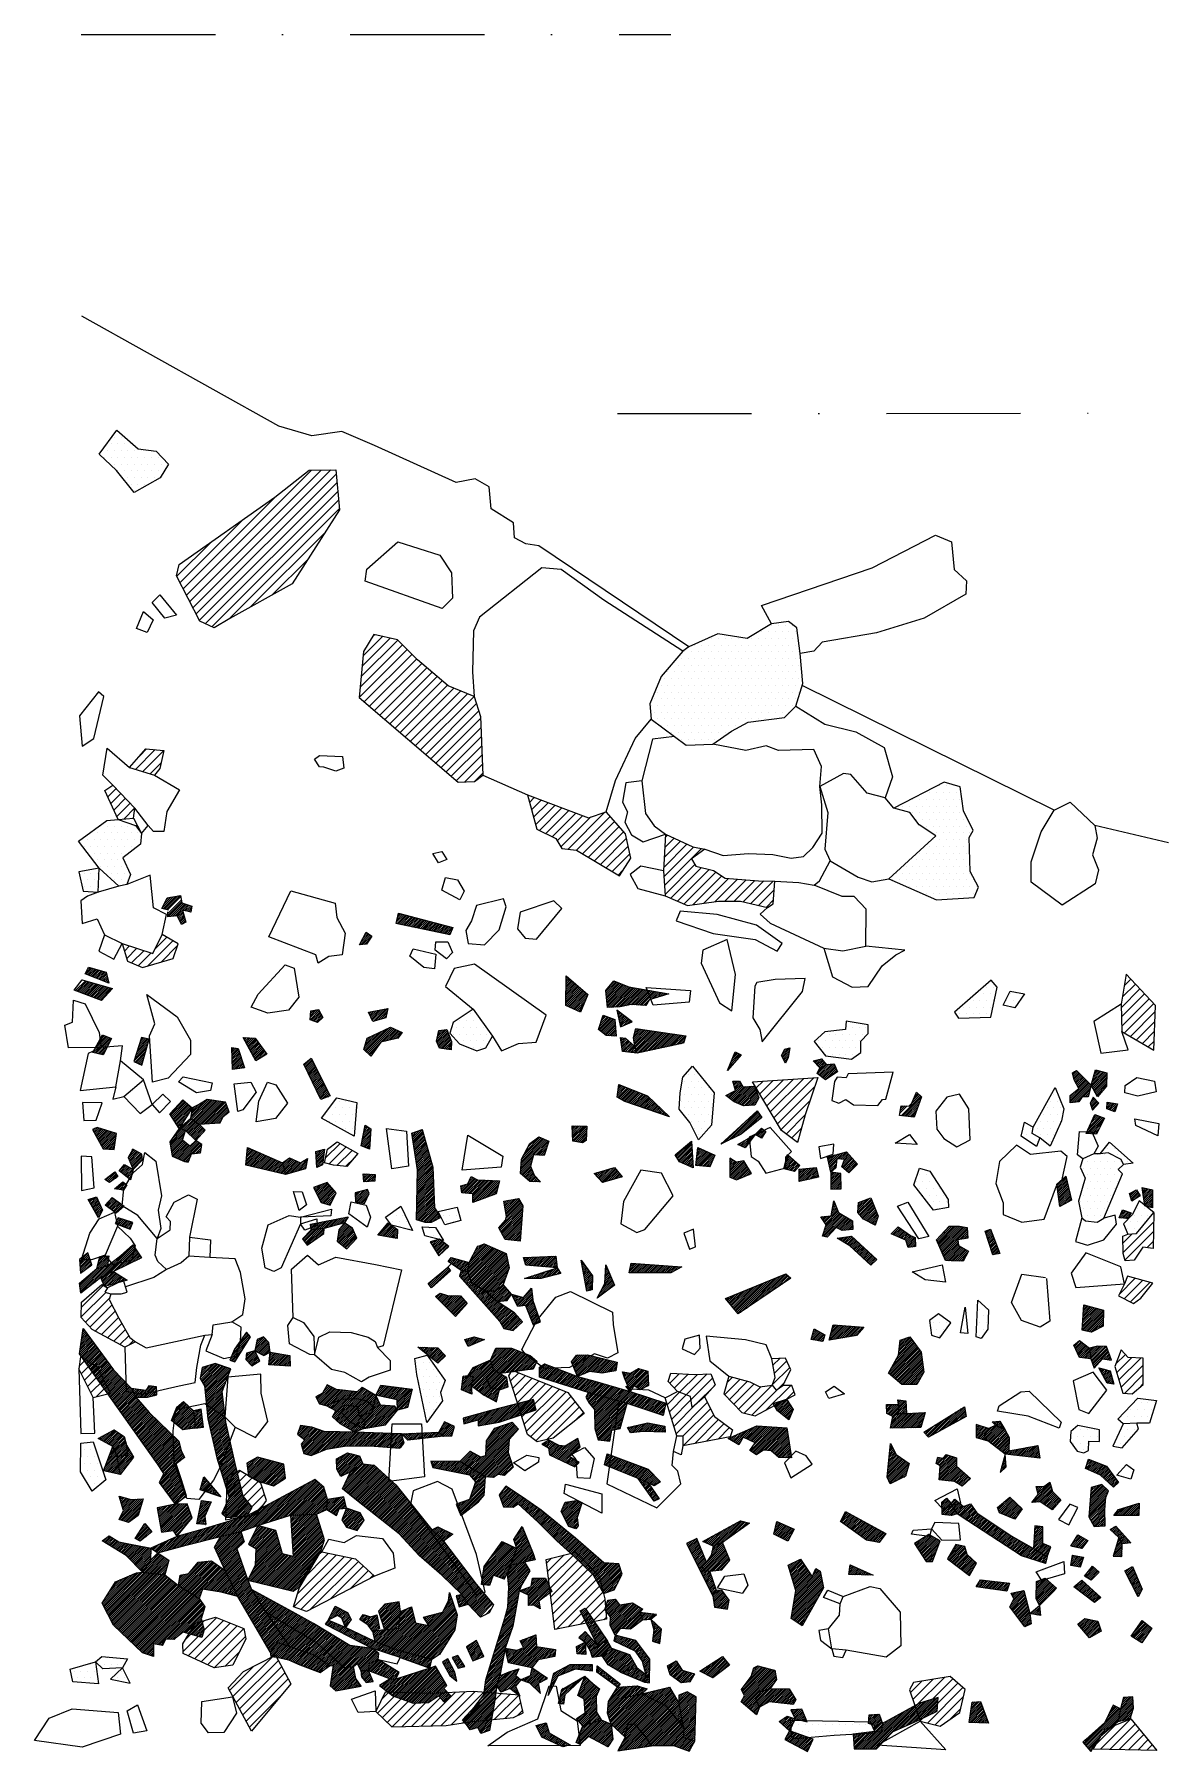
# Model space of a CAD drawing. Header units: metres. Extents: x -209 to 3, y -1750 to -1430.
import ezdxf

# ---------------------------------------------------------------- set-up
doc = ezdxf.new("R2010")
doc.units = ezdxf.units.M
doc.header["$LTSCALE"] = 25
doc.header["$MEASUREMENT"] = 0
doc.linetypes.add('STRICHPUNKTX2', pattern=[2, 1, -0.5, 0, -0.5])
doc.layers.get('0').update_dxf_attribs({"linetype": 'CONTINUOUS'})
for name, color, linetype in [('BEFUND', 1, 'CONTINUOUS'), ('FEUER', 1, 'CONTINUOUS'), ('GRABUNGSGRENZE', 3, 'STRICHPUNKTX2'), ('KNOCHEN', 2, 'CONTINUOUS'), ('KNOCHENSCHRAFF', 2, 'CONTINUOUS'), ('STEINE', 4, 'CONTINUOUS'), ('STEINESCHRAFF', 4, 'CONTINUOUS')]:
    doc.layers.add(name, color=color, linetype=linetype)

# ---------------------------------------------------------------- blocks, each defined once
blk = doc.blocks.new('*X1')
at = {"color": 0}
for p, q in [((-200.22, -1675.6), (-197.95, -1673.33)), ((-200.2, -1675.93), (-197.8, -1673.53)), ((-200.16, -1675.18), (-198.1, -1673.13)), ((-200.1, -1674.77), (-198.25, -1672.92)), ((-200.05, -1676.13), (-197.65, -1673.74)), ((-200.04, -1674.36), (-198.4, -1672.72)), ((-199.98, -1673.95), (-198.55, -1672.52)), ((-199.93, -1673.54), (-198.7, -1672.31)), ((-199.9, -1676.34), (-197.5, -1673.94)), ((-199.87, -1673.12), (-198.85, -1672.11)), ((-199.81, -1672.71), (-199, -1671.91)), ((-199.75, -1672.3), (-199.15, -1671.7)), ((-199.69, -1671.89), (-199.31, -1671.5)), ((-199.63, -1671.48), (-199.46, -1671.3)), ((-199.76, -1676.55), (-197.35, -1674.14)), ((-199.61, -1676.75), (-197.2, -1674.35)), ((-199.46, -1676.96), (-197.05, -1674.55)), ((-199.31, -1677.17), (-196.9, -1674.75)), ((-199.17, -1677.37), (-196.75, -1674.96)), ((-199.02, -1677.58), (-196.6, -1675.16)), ((-198.87, -1677.79), (-196.45, -1675.36)), ((-198.73, -1678), (-196.3, -1675.57)), ((-198.58, -1678.2), (-196.15, -1675.77)), ((-198.43, -1678.41), (-196, -1675.97)), ((-198.29, -1678.62), (-195.85, -1676.18)), ((-198.14, -1678.82), (-195.7, -1676.38)), ((-197.99, -1679.03), (-195.55, -1676.58)), ((-197.85, -1679.24), (-195.4, -1676.79)), ((-197.7, -1679.44), (-195.25, -1676.99)), ((-197.55, -1679.65), (-195.1, -1677.19)), ((-197.41, -1679.86), (-194.95, -1677.4)), ((-197.26, -1680.06), (-194.8, -1677.6)), ((-197.11, -1680.27), (-194.65, -1677.8)), ((-196.97, -1680.48), (-194.5, -1678.01)), ((-196.82, -1680.68), (-194.35, -1678.21)), ((-196.67, -1680.89), (-194.2, -1678.41)), ((-196.53, -1681.1), (-194.05, -1678.62)), ((-196.38, -1681.3), (-193.89, -1678.82)), ((-196.23, -1681.51), (-193.72, -1679)), ((-196.09, -1681.72), (-193.55, -1679.18)), ((-195.94, -1681.92), (-193.38, -1679.36)), ((-195.79, -1682.13), (-193.2, -1679.54)), ((-195.65, -1682.34), (-193.03, -1679.72)), ((-195.5, -1682.55), (-192.86, -1679.9)), ((-195.35, -1682.75), (-192.69, -1680.09)), ((-195.21, -1682.96), (-192.51, -1680.27)), ((-195.06, -1683.17), (-192.34, -1680.45)), ((-194.91, -1683.37), (-192.17, -1680.63)), ((-194.77, -1683.58), (-192, -1680.81)), ((-194.62, -1683.79), (-191.82, -1680.99)), ((-194.47, -1683.99), (-191.65, -1681.17)), ((-194.33, -1684.2), (-191.48, -1681.35)), ((-194.18, -1684.41), (-191.31, -1681.53)), ((-194.03, -1684.61), (-191.13, -1681.72)), ((-193.89, -1684.82), (-190.96, -1681.9)), ((-193.74, -1685.03), (-190.79, -1682.08)), ((-193.59, -1685.23), (-190.62, -1682.26)), ((-193.45, -1685.44), (-190.48, -1682.48)), ((-193.3, -1685.65), (-190.36, -1682.71)), ((-193.15, -1685.85), (-190.24, -1682.94)), ((-193.01, -1686.06), (-190.12, -1683.18)), ((-192.86, -1686.27), (-190, -1683.41)), ((-192.71, -1686.47), (-189.88, -1683.64)), ((-192.56, -1686.68), (-189.76, -1683.88)), ((-192.42, -1686.89), (-189.6, -1684.07)), ((-192.27, -1687.1), (-189.44, -1684.26)), ((-192.12, -1687.3), (-189.27, -1684.45)), ((-191.98, -1687.51), (-189.11, -1684.64)), ((-191.83, -1687.72), (-188.95, -1684.83)), ((-191.68, -1687.92), (-188.78, -1685.02)), ((-191.54, -1688.13), (-188.62, -1685.21)), ((-191.39, -1688.34), (-188.46, -1685.4)), ((-191.24, -1688.54), (-188.29, -1685.59)), ((-191.1, -1688.75), (-188.13, -1685.78)), ((-190.95, -1688.96), (-187.97, -1685.97)), ((-190.8, -1689.16), (-187.8, -1686.16)), ((-190.66, -1689.37), (-187.64, -1686.35)), ((-190.51, -1689.58), (-187.48, -1686.55)), ((-190.36, -1689.78), (-187.32, -1686.74)), ((-190.22, -1689.99), (-187.14, -1686.91)), ((-190.07, -1690.2), (-186.96, -1687.09)), ((-189.92, -1690.4), (-186.78, -1687.26)), ((-189.78, -1690.61), (-186.6, -1687.44)), ((-189.63, -1690.82), (-186.42, -1687.61)), ((-189.48, -1691.02), (-186.24, -1687.78)), ((-189.34, -1691.23), (-186.06, -1687.96)), ((-189.19, -1691.44), (-185.88, -1688.13)), ((-189.04, -1691.65), (-185.7, -1688.3)), ((-188.9, -1691.85), (-185.52, -1688.48)), ((-188.75, -1692.06), (-185.34, -1688.65)), ((-188.6, -1692.27), (-185.16, -1688.83)), ((-188.46, -1692.47), (-184.98, -1689)), ((-188.31, -1692.68), (-184.8, -1689.17)), ((-188.16, -1692.89), (-184.62, -1689.35)), ((-188.02, -1693.09), (-184.44, -1689.52)), ((-187.87, -1693.3), (-184.26, -1689.69)), ((-187.72, -1693.51), (-184.08, -1689.87)), ((-187.58, -1693.71), (-183.9, -1690.04)), ((-187.43, -1693.92), (-183.72, -1690.22)), ((-187.28, -1694.13), (-183.55, -1690.39)), ((-187.14, -1694.33), (-183.37, -1690.56)), ((-186.99, -1694.54), (-183.19, -1690.74)), ((-186.84, -1694.75), (-183.01, -1690.91)), ((-186.7, -1694.95), (-182.83, -1691.08)), ((-186.55, -1695.16), (-182.65, -1691.26)), ((-186.4, -1695.37), (-182.47, -1691.43)), ((-186.26, -1695.57), (-182.29, -1691.61)), ((-186.11, -1695.78), (-182.11, -1691.78)), ((-185.96, -1695.99), (-181.93, -1691.95)), ((-185.82, -1696.2), (-181.75, -1692.13)), ((-185.67, -1696.4), (-181.67, -1692.4)), ((-185.53, -1696.62), (-181.6, -1692.68)), ((-185.4, -1696.84), (-181.52, -1692.96)), ((-185.26, -1697.05), (-181.45, -1693.24)), ((-185.12, -1697.27), (-181.38, -1693.52)), ((-184.98, -1697.48), (-181.3, -1693.8)), ((-184.85, -1697.7), (-181.2, -1694.05)), ((-184.71, -1697.92), (-181.08, -1694.29)), ((-184.57, -1698.13), (-180.97, -1694.53)), ((-183.11, -1697.03), (-180.85, -1694.77)), ((-181.47, -1695.74), (-180.74, -1695.01)), ((-185.31, -1699.93), (-182.12, -1696.75)), ((-185.28, -1699.55), (-182.21, -1696.48)), ((-185.16, -1700.14), (-182.03, -1697.01)), ((-185.01, -1700.34), (-181.95, -1697.27)), ((-184.88, -1698.8), (-183.11, -1697.03)), ((-184.86, -1700.55), (-181.86, -1697.54)), ((-184.71, -1700.75), (-181.77, -1697.8)), ((-184.56, -1700.95), (-181.68, -1698.07)), ((-184.41, -1701.16), (-181.59, -1698.33)), ((-184.26, -1701.36), (-181.5, -1698.6)), ((-184.11, -1701.56), (-181.41, -1698.86)), ((-183.96, -1701.77), (-181.32, -1699.13)), ((-183.81, -1701.97), (-181.23, -1699.39)), ((-164.47, -1707.02), (-157, -1699.55)), ((-163.94, -1706.85), (-156.37, -1699.27)), ((-163.42, -1706.68), (-156.18, -1699.44)), ((-192.84, -1702.51), (-192.74, -1702.41)), ((-192.76, -1702.78), (-192.46, -1702.49)), ((-192.67, -1703.05), (-192.18, -1702.56)), ((-192.59, -1703.33), (-191.9, -1702.64)), ((-192.51, -1703.6), (-191.62, -1702.71)), ((-192.43, -1703.87), (-191.34, -1702.79)), ((-183.66, -1702.18), (-181.15, -1699.66)), ((-183.51, -1702.38), (-181.07, -1699.93)), ((-183.36, -1702.58), (-180.98, -1700.2)), ((-183.21, -1702.79), (-180.9, -1700.47)), ((-183.06, -1702.99), (-180.82, -1700.74)), ((-182.92, -1703.19), (-180.73, -1701.01)), ((-182.77, -1703.4), (-180.65, -1701.28)), ((-182.62, -1703.6), (-180.57, -1701.55)), ((-182.47, -1703.81), (-180.48, -1701.82)), ((-181.39, -1703.09), (-180.4, -1702.09)), ((-168.17, -1708.25), (-162.36, -1702.44)), ((-167.63, -1708.06), (-161.59, -1702.02)), ((-167.08, -1707.87), (-160.83, -1701.61)), ((-166.56, -1707.7), (-160.06, -1701.2)), ((-166.03, -1707.53), (-159.3, -1700.79)), ((-165.51, -1707.36), (-158.53, -1700.38)), ((-164.99, -1707.19), (-157.77, -1699.97)), ((-162.9, -1706.51), (-155.99, -1699.6)), ((-162.38, -1706.35), (-155.79, -1699.76)), ((-161.86, -1706.18), (-155.6, -1699.92)), ((-161.33, -1706.01), (-155.41, -1700.09)), ((-160.85, -1705.88), (-155.22, -1700.25)), ((-160.49, -1705.87), (-155.03, -1700.41)), ((-160.12, -1705.86), (-154.84, -1700.57)), ((-159.76, -1705.85), (-154.7, -1700.79)), ((-159.39, -1705.84), (-154.62, -1701.07)), ((-159.03, -1705.83), (-154.55, -1701.34)), ((-158.67, -1705.81), (-154.47, -1701.62)), ((-158.3, -1705.8), (-154.39, -1701.89)), ((-157.94, -1705.79), (-154.31, -1702.17)), ((-157.57, -1705.78), (-154.24, -1702.45)), ((-157.21, -1705.77), (-154.16, -1702.72)), ((-192.84, -1706.76), (-189, -1702.91)), ((-192.63, -1706.2), (-189.37, -1702.93)), ((-192.56, -1706.83), (-188.63, -1702.9)), ((-192.34, -1704.14), (-191.07, -1702.86)), ((-192.32, -1705.53), (-189.74, -1702.95)), ((-192.29, -1706.91), (-188.48, -1703.1)), ((-192.26, -1704.41), (-190.79, -1702.94)), ((-192.18, -1704.68), (-190.48, -1702.98)), ((-192.1, -1704.95), (-190.11, -1702.96)), ((-192.02, -1706.99), (-188.63, -1703.6)), ((-191.74, -1707.07), (-188.78, -1704.11)), ((-191.47, -1707.15), (-188.93, -1704.61)), ((-191.19, -1707.23), (-189.08, -1705.11)), ((-190.23, -1706.62), (-189.23, -1705.62)), ((-185.77, -1704.63), (-185.68, -1704.55)), ((-185.71, -1704.93), (-185.24, -1704.45)), ((-185.66, -1705.23), (-184.79, -1704.36)), ((-185.61, -1705.53), (-184.34, -1704.27)), ((-185.55, -1705.83), (-183.89, -1704.17)), ((-185.5, -1706.13), (-183.45, -1704.08)), ((-185.45, -1706.43), (-183, -1703.98)), ((-185.39, -1706.73), (-182.55, -1703.89)), ((-185.34, -1707.03), (-182.16, -1703.85)), ((-185.29, -1707.33), (-181.79, -1703.84)), ((-185.23, -1707.63), (-181.42, -1703.82)), ((-185.18, -1707.93), (-181.05, -1703.8)), ((-185.12, -1708.23), (-180.68, -1703.79)), ((-185.07, -1708.53), (-180.31, -1703.77)), ((-185.02, -1708.83), (-180.13, -1703.94)), ((-184.91, -1709.08), (-180.03, -1704.2)), ((-184.49, -1709.01), (-179.94, -1704.46)), ((-184.07, -1708.94), (-179.84, -1704.72)), ((-183.65, -1708.88), (-179.75, -1704.98)), ((-183.23, -1708.81), (-179.65, -1705.24)), ((-182.81, -1708.74), (-179.56, -1705.5)), ((-182.66, -1708.95), (-179.47, -1705.76)), ((-172.19, -1709.44), (-168.48, -1705.73)), ((-171.73, -1709.33), (-167.72, -1705.32)), ((-171.26, -1709.22), (-166.95, -1704.91)), ((-170.8, -1709.11), (-166.18, -1704.5)), ((-170.33, -1709), (-165.42, -1704.08)), ((-169.81, -1708.83), (-164.65, -1703.67)), ((-169.27, -1708.64), (-163.89, -1703.26)), ((-168.72, -1708.44), (-163.12, -1702.85)), ((-156.84, -1705.76), (-154.08, -1703)), ((-156.48, -1705.75), (-154.1, -1703.37)), ((-156.12, -1705.74), (-154.12, -1703.75)), ((-155.47, -1705.45), (-154.15, -1704.12)), ((-154.79, -1705.12), (-154.17, -1704.5)), ((-189.7, -1710.33), (-187.5, -1708.14)), ((-189.64, -1709.92), (-187.66, -1707.94)), ((-189.47, -1710.46), (-187.34, -1708.33)), ((-189.25, -1710.59), (-187.18, -1708.52)), ((-189.02, -1710.71), (-187.02, -1708.71)), ((-189.01, -1708.94), (-187.82, -1707.75)), ((-188.39, -1707.96), (-187.99, -1707.56)), ((-187.88, -1709.93), (-186.86, -1708.91)), ((-182.53, -1709.17), (-179.37, -1706.01)), ((-182.4, -1709.4), (-179.28, -1706.27)), ((-182.27, -1709.62), (-180.13, -1707.48)), ((-182.16, -1711.99), (-179.26, -1709.08)), ((-181.67, -1711.85), (-178.77, -1708.95)), ((-181.18, -1711.71), (-178.29, -1708.82)), ((-180.69, -1711.58), (-177.8, -1708.69)), ((-180.21, -1711.45), (-177.31, -1708.55)), ((-179.73, -1711.33), (-176.8, -1708.4)), ((-179.26, -1711.21), (-176.29, -1708.24)), ((-178.79, -1711.09), (-175.79, -1708.09)), ((-178.31, -1710.97), (-175.28, -1707.93)), ((-177.84, -1710.85), (-174.77, -1707.78)), ((-177.36, -1710.73), (-174.26, -1707.62)), ((-176.89, -1710.61), (-173.75, -1707.46)), ((-176.42, -1710.48), (-173.24, -1707.31)), ((-175.94, -1710.36), (-172.73, -1707.15)), ((-175.47, -1710.24), (-172.22, -1707)), ((-174.99, -1710.12), (-171.71, -1706.84)), ((-174.61, -1712.92), (-170.8, -1709.11)), ((-174.52, -1710), (-171.21, -1706.69)), ((-174.5, -1713.16), (-170.33, -1709)), ((-174.39, -1713.4), (-170.13, -1709.15)), ((-174.05, -1709.88), (-170.7, -1706.53)), ((-173.58, -1709.77), (-170.19, -1706.38)), ((-173.12, -1709.66), (-169.68, -1706.22)), ((-172.65, -1709.55), (-169.17, -1706.07)), ((-195.83, -1710.8), (-194.86, -1709.83)), ((-195.61, -1710.94), (-194.53, -1709.86)), ((-195.39, -1711.07), (-194.32, -1710)), ((-195.17, -1711.21), (-194.11, -1710.14)), ((-194.95, -1711.35), (-193.89, -1710.28)), ((-194.74, -1711.48), (-193.68, -1710.42)), ((-194.52, -1711.62), (-193.47, -1710.56)), ((-194.3, -1711.75), (-193.25, -1710.7)), ((-194.08, -1711.89), (-193.04, -1710.84)), ((-193.87, -1712.02), (-192.78, -1710.94)), ((-193.65, -1712.16), (-192.48, -1710.99)), ((-193.43, -1712.3), (-192.18, -1711.05)), ((-193.21, -1712.43), (-191.89, -1711.1)), ((-192.99, -1712.57), (-191.59, -1711.16)), ((-192.78, -1712.7), (-191.29, -1711.22)), ((-192.56, -1712.84), (-190.99, -1711.27)), ((-192.34, -1712.97), (-190.7, -1711.33)), ((-192.12, -1713.11), (-190.4, -1711.39)), ((-191.91, -1713.25), (-190.1, -1711.44)), ((-191.69, -1713.38), (-189.8, -1711.5)), ((-191.49, -1713.54), (-189.51, -1711.55)), ((-191.31, -1713.72), (-189.21, -1711.61)), ((-191.14, -1713.89), (-188.91, -1711.67)), ((-190.96, -1714.07), (-188.61, -1711.72)), ((-190.79, -1714.25), (-188.32, -1711.78)), ((-190.61, -1714.42), (-188.02, -1711.83)), ((-190.43, -1714.6), (-187.72, -1711.89)), ((-190.26, -1714.78), (-187.42, -1711.95)), ((-190.08, -1714.96), (-187.13, -1712)), ((-189.9, -1715.13), (-186.96, -1712.19)), ((-186.87, -1712.1), (-186.68, -1711.91)), ((-186.66, -1712.24), (-186.03, -1711.62)), ((-186.45, -1712.39), (-185.39, -1711.33)), ((-186.24, -1712.53), (-184.75, -1711.04)), ((-186.03, -1712.68), (-184.1, -1710.75)), ((-185.82, -1712.82), (-183.46, -1710.46)), ((-185.58, -1712.93), (-182.82, -1710.17)), ((-185.09, -1712.8), (-182.17, -1709.88)), ((-184.61, -1712.66), (-181.68, -1709.74)), ((-184.12, -1712.53), (-181.19, -1709.6)), ((-183.63, -1712.39), (-180.71, -1709.47)), ((-183.14, -1712.26), (-180.22, -1709.34)), ((-182.65, -1712.12), (-179.74, -1709.21)), ((-182.14, -1709.84), (-182, -1709.71)), ((-175.05, -1711.95), (-172.65, -1709.55)), ((-174.94, -1712.19), (-172.19, -1709.44)), ((-174.83, -1712.43), (-171.73, -1709.33)), ((-174.76, -1711.3), (-173.12, -1709.66)), ((-174.72, -1712.68), (-171.26, -1709.22)), ((-174.36, -1710.55), (-173.58, -1709.77)), ((-174.28, -1713.65), (-170.05, -1709.42)), ((-174.16, -1713.89), (-169.96, -1709.69)), ((-174.05, -1714.13), (-169.88, -1709.96)), ((-173.94, -1714.38), (-169.8, -1710.23)), ((-173.83, -1714.62), (-169.71, -1710.5)), ((-173.72, -1714.86), (-169.63, -1710.77)), ((-173.61, -1715.1), (-170.86, -1712.35)), ((-189.73, -1715.31), (-186.97, -1712.55)), ((-189.55, -1715.49), (-186.98, -1712.92)), ((-189.37, -1715.66), (-186.99, -1713.28)), ((-189.2, -1715.84), (-187, -1713.64)), ((-189.02, -1716.02), (-187.01, -1714)), ((-188.84, -1716.19), (-187.19, -1714.54)), ((-188.67, -1716.37), (-187.84, -1715.54)), ((-188.48, -1716.54), (-185.19, -1713.24)), ((-188.17, -1716.59), (-184.97, -1713.38)), ((-187.86, -1716.62), (-184.76, -1713.52)), ((-187.84, -1715.54), (-185.4, -1713.1)), ((-187.54, -1716.66), (-184.54, -1713.66)), ((-187.22, -1716.69), (-184.33, -1713.8)), ((-187.19, -1714.54), (-185.61, -1712.97)), ((-186.9, -1716.73), (-184.12, -1713.94)), ((-186.59, -1716.77), (-183.9, -1714.08)), ((-186.27, -1716.8), (-183.69, -1714.22)), ((-185.95, -1716.84), (-183.7, -1714.58)), ((-185.63, -1716.87), (-183.83, -1715.07)), ((-185.32, -1716.91), (-183.97, -1715.56)), ((-181.77, -1719.02), (-177.34, -1714.59)), ((-181.73, -1718.63), (-177.75, -1714.64)), ((-181.55, -1719.15), (-176.94, -1714.54)), ((-181.34, -1719.29), (-176.54, -1714.49)), ((-181.12, -1719.43), (-176.13, -1714.44)), ((-180.9, -1719.57), (-175.73, -1714.39)), ((-180.69, -1719.71), (-175.5, -1714.52)), ((-180.47, -1719.85), (-175.3, -1714.67)), ((-180.26, -1719.98), (-175.09, -1714.81)), ((-180.04, -1720.12), (-174.88, -1714.96)), ((-179.83, -1720.26), (-174.67, -1715.11)), ((-179.61, -1720.4), (-174.47, -1715.25)), ((-179.4, -1720.54), (-174.26, -1715.4)), ((-179.18, -1720.68), (-174.05, -1715.55)), ((-173.5, -1715.35), (-170.77, -1712.62)), ((-173.39, -1715.59), (-170.68, -1712.88)), ((-173.28, -1715.83), (-170.59, -1713.14)), ((-173.17, -1716.07), (-170.49, -1713.4)), ((-173.05, -1716.32), (-170.4, -1713.66)), ((-172.94, -1716.55), (-170.31, -1713.93)), ((-172.82, -1716.79), (-170.22, -1714.19)), ((-172.71, -1717.03), (-170.13, -1714.45)), ((-172.59, -1717.27), (-170.04, -1714.71)), ((-172.48, -1717.51), (-169.95, -1714.97)), ((-172.36, -1717.75), (-169.85, -1715.24)), ((-172.25, -1717.99), (-169.76, -1715.5)), ((-120.52, -1716.82), (-118.6, -1714.9)), ((-120.49, -1717.14), (-118.16, -1714.81)), ((-120.46, -1717.46), (-117.72, -1714.72)), ((-120.43, -1717.79), (-117.31, -1714.67)), ((-120.4, -1718.11), (-117.18, -1714.89)), ((-120.37, -1718.43), (-117.05, -1715.11)), ((-120.34, -1718.76), (-116.92, -1715.34)), ((-120.31, -1719.08), (-116.79, -1715.56)), ((-120.21, -1716.15), (-119.04, -1714.98)), ((-119.75, -1715.34), (-119.48, -1715.07)), ((-195.98, -1722.27), (-190.89, -1717.18)), ((-195.9, -1722.55), (-190.27, -1716.91)), ((-195.78, -1722.78), (-189.65, -1716.65)), ((-195.66, -1723.01), (-189.27, -1716.62)), ((-195.54, -1723.25), (-188.88, -1716.58)), ((-195.42, -1723.48), (-188.49, -1716.55)), ((-195.4, -1721.34), (-191.52, -1717.45)), ((-195.3, -1723.71), (-188.17, -1716.59)), ((-195.18, -1723.95), (-187.86, -1716.62)), ((-195.06, -1724.18), (-187.54, -1716.66)), ((-194.94, -1724.41), (-187.22, -1716.69)), ((-194.82, -1724.65), (-186.9, -1716.73)), ((-194.82, -1720.4), (-192.14, -1717.72)), ((-194.7, -1724.88), (-186.59, -1716.77)), ((-194.58, -1725.11), (-186.27, -1716.8)), ((-194.46, -1725.35), (-185.95, -1716.84)), ((-194.34, -1725.58), (-185.63, -1716.87)), ((-194.23, -1719.46), (-192.76, -1717.99)), ((-194.22, -1725.81), (-185.32, -1716.91)), ((-194.1, -1726.04), (-185, -1716.94)), ((-193.98, -1726.28), (-184.68, -1716.98)), ((-193.84, -1726.49), (-184.37, -1717.02)), ((-193.66, -1726.67), (-184.17, -1717.18)), ((-193.65, -1718.53), (-193.38, -1718.26)), ((-193.48, -1726.84), (-183.97, -1717.33)), ((-193.3, -1727.01), (-183.77, -1717.48)), ((-193.12, -1727.19), (-183.57, -1717.64)), ((-192.94, -1727.36), (-183.37, -1717.79)), ((-192.76, -1727.53), (-183.17, -1717.94)), ((-192.57, -1727.7), (-182.97, -1718.1)), ((-192.39, -1727.88), (-182.77, -1718.25)), ((-192.21, -1728.05), (-182.57, -1718.4)), ((-192.03, -1728.22), (-182.37, -1718.56)), ((-191.85, -1728.39), (-182.17, -1718.71)), ((-188.49, -1716.55), (-188.48, -1716.54)), ((-185, -1716.94), (-184.11, -1716.06)), ((-184.68, -1716.98), (-184.25, -1716.55)), ((-181.66, -1718.21), (-180.3, -1716.84)), ((-181.6, -1717.79), (-180.74, -1716.93)), ((-181.53, -1717.36), (-181.18, -1717.01)), ((-178.97, -1720.81), (-173.85, -1715.69)), ((-178.75, -1720.95), (-173.64, -1715.84)), ((-177.19, -1719.74), (-173.43, -1715.99)), ((-176.88, -1719.78), (-173.23, -1716.13)), ((-176.57, -1719.83), (-173.05, -1716.32)), ((-176.26, -1719.88), (-172.94, -1716.55)), ((-175.95, -1719.92), (-172.82, -1716.79)), ((-175.65, -1719.97), (-172.71, -1717.03)), ((-175.34, -1720.01), (-172.59, -1717.27)), ((-175.03, -1720.06), (-172.48, -1717.51)), ((-174.72, -1720.11), (-172.36, -1717.75)), ((-174.42, -1720.15), (-172.25, -1717.99)), ((-174.11, -1720.2), (-172.13, -1718.22)), ((-173.81, -1720.25), (-172.02, -1718.46)), ((-173.53, -1720.32), (-171.9, -1718.7)), ((-172.13, -1718.22), (-169.67, -1715.76)), ((-172.02, -1718.46), (-169.58, -1716.02)), ((-171.9, -1718.7), (-169.49, -1716.28)), ((-171.79, -1718.94), (-169.4, -1716.55)), ((-171.67, -1719.18), (-169.31, -1716.81)), ((-171.56, -1719.42), (-169.21, -1717.07)), ((-171.44, -1719.66), (-169.12, -1717.33)), ((-171.33, -1719.89), (-169.03, -1717.6)), ((-171.21, -1720.13), (-168.94, -1717.86)), ((-171.1, -1720.37), (-168.84, -1718.11)), ((-170.98, -1720.61), (-168.74, -1718.37)), ((-170.87, -1720.85), (-168.64, -1718.62)), ((-120.36, -1721.25), (-117.68, -1718.57)), ((-120.35, -1720.89), (-117.21, -1717.75)), ((-120.33, -1720.52), (-116.74, -1716.92)), ((-120.32, -1720.15), (-116.4, -1716.22)), ((-120.3, -1719.78), (-116.53, -1716)), ((-120.29, -1719.41), (-116.66, -1715.78)), ((-191.67, -1728.57), (-181.97, -1718.86)), ((-191.49, -1728.74), (-181.77, -1719.02)), ((-191.31, -1728.91), (-181.55, -1719.15)), ((-191.13, -1729.09), (-181.34, -1719.29)), ((-190.95, -1729.26), (-181.12, -1719.43)), ((-190.77, -1729.43), (-180.9, -1719.57)), ((-190.59, -1729.6), (-180.69, -1719.71)), ((-190.41, -1729.78), (-180.47, -1719.85)), ((-190.23, -1729.95), (-180.26, -1719.98)), ((-190.04, -1730.12), (-180.04, -1720.12)), ((-189.86, -1730.3), (-179.83, -1720.26)), ((-189.68, -1730.47), (-179.61, -1720.4)), ((-189.5, -1730.64), (-179.4, -1720.54)), ((-189.32, -1730.81), (-179.18, -1720.68)), ((-189.14, -1730.99), (-178.97, -1720.81)), ((-188.96, -1731.16), (-178.75, -1720.95)), ((-188.78, -1731.33), (-178.54, -1721.09)), ((-188.6, -1731.51), (-178.32, -1721.23)), ((-188.37, -1731.63), (-178.11, -1721.37)), ((-186.28, -1729.9), (-177.92, -1721.54)), ((-185.98, -1729.95), (-177.78, -1721.74)), ((-185.68, -1730), (-177.63, -1721.95)), ((-178.54, -1721.09), (-177.42, -1719.97)), ((-178.32, -1721.23), (-177.64, -1720.55)), ((-178.11, -1721.37), (-177.86, -1721.12)), ((-173.25, -1720.4), (-171.79, -1718.94)), ((-172.97, -1720.47), (-171.67, -1719.18)), ((-172.69, -1720.54), (-171.56, -1719.42)), ((-172.41, -1720.62), (-171.44, -1719.66)), ((-172.13, -1720.69), (-171.33, -1719.89)), ((-171.85, -1720.77), (-171.21, -1720.13)), ((-171.57, -1720.84), (-171.1, -1720.37)), ((-171.29, -1720.91), (-170.98, -1720.61)), ((-171.01, -1720.99), (-170.87, -1720.85)), ((-170.75, -1721.08), (-168.54, -1718.87)), ((-170.62, -1721.31), (-168.43, -1719.12)), ((-170.49, -1721.53), (-168.33, -1719.37)), ((-170.36, -1721.75), (-168.23, -1719.62)), ((-170.23, -1721.98), (-168.11, -1719.85)), ((-170.1, -1722.2), (-167.97, -1720.07)), ((-169.97, -1722.42), (-167.84, -1720.29)), ((-169.84, -1722.65), (-167.7, -1720.51)), ((-169.71, -1722.87), (-167.57, -1720.73)), ((-169.58, -1723.09), (-167.43, -1720.95)), ((-169.45, -1723.32), (-167.3, -1721.17)), ((-169.32, -1723.54), (-167.16, -1721.39)), ((-169.19, -1723.76), (-167.03, -1721.6)), ((-169.06, -1723.99), (-166.9, -1721.82)), ((-168.11, -1719.85), (-168.06, -1719.8)), ((-167.97, -1720.07), (-167.83, -1719.93)), ((-167.84, -1720.29), (-167.6, -1720.05)), ((-167.7, -1720.51), (-167.37, -1720.18)), ((-167.57, -1720.73), (-167.14, -1720.3)), ((-167.43, -1720.95), (-166.92, -1720.43)), ((-167.3, -1721.17), (-166.69, -1720.55)), ((-167.16, -1721.39), (-166.46, -1720.68)), ((-167.03, -1721.6), (-166.23, -1720.8)), ((-166.9, -1721.82), (-166, -1720.93)), ((-166.76, -1722.04), (-165.77, -1721.06)), ((-166.63, -1722.26), (-165.55, -1721.18)), ((-166.49, -1722.48), (-165.32, -1721.31)), ((-166.36, -1722.7), (-165.09, -1721.43)), ((-166.22, -1722.92), (-164.86, -1721.56)), ((-166.09, -1723.14), (-164.63, -1721.68)), ((-165.95, -1723.36), (-164.4, -1721.81)), ((-165.82, -1723.57), (-164.18, -1721.93)), ((-120.59, -1723.6), (-118.65, -1721.66)), ((-120.45, -1723.11), (-118.57, -1721.23)), ((-120.43, -1722.73), (-118.49, -1720.8)), ((-120.41, -1722.36), (-118.42, -1720.37)), ((-120.4, -1721.99), (-118.3, -1719.89)), ((-120.38, -1721.62), (-118.02, -1719.27)), ((-185.38, -1730.06), (-177.49, -1722.16)), ((-183.99, -1729.02), (-177.34, -1722.37)), ((-183.66, -1729.04), (-177.2, -1722.58)), ((-183.33, -1729.06), (-177.05, -1722.79)), ((-183, -1729.08), (-176.94, -1723.03)), ((-182.63, -1729.07), (-177.08, -1723.52)), ((-180.9, -1727.7), (-177.23, -1724.02)), ((-180.63, -1727.78), (-177.37, -1724.52)), ((-180.35, -1727.86), (-177.52, -1725.02)), ((-168.93, -1724.21), (-166.76, -1722.04)), ((-168.8, -1724.43), (-166.63, -1722.26)), ((-168.67, -1724.66), (-166.49, -1722.48)), ((-168.54, -1724.88), (-166.36, -1722.7)), ((-168.41, -1725.1), (-166.22, -1722.92)), ((-168.28, -1725.33), (-166.09, -1723.14)), ((-168.15, -1725.55), (-165.95, -1723.36)), ((-168.02, -1725.77), (-165.82, -1723.57)), ((-167.89, -1726), (-165.68, -1723.79)), ((-167.76, -1726.22), (-165.54, -1724.01)), ((-167.62, -1726.44), (-165.4, -1724.22)), ((-167.49, -1726.66), (-165.25, -1724.42)), ((-167.36, -1726.89), (-165.11, -1724.63)), ((-167.23, -1727.11), (-164.97, -1724.84)), ((-167.1, -1727.33), (-164.82, -1725.05)), ((-165.68, -1723.79), (-163.95, -1722.06)), ((-165.54, -1724.01), (-165.49, -1723.95)), ((-165.49, -1723.95), (-163.72, -1722.18)), ((-165.4, -1724.22), (-165.27, -1724.09)), ((-165.27, -1724.09), (-163.49, -1722.31)), ((-165.25, -1724.42), (-165.05, -1724.22)), ((-165.11, -1724.63), (-164.83, -1724.36)), ((-165.05, -1724.22), (-163.26, -1722.43)), ((-164.97, -1724.84), (-164.61, -1724.49)), ((-164.83, -1724.36), (-163.04, -1722.56)), ((-164.82, -1725.05), (-164.4, -1724.63)), ((-164.68, -1725.26), (-164.18, -1724.76)), ((-164.61, -1724.49), (-162.81, -1722.68)), ((-164.53, -1725.47), (-163.96, -1724.9)), ((-164.4, -1724.63), (-162.58, -1722.81)), ((-164.39, -1725.68), (-163.74, -1725.03)), ((-164.25, -1725.89), (-163.52, -1725.17)), ((-164.18, -1724.76), (-162.35, -1722.93)), ((-163.96, -1724.9), (-162.12, -1723.06)), ((-163.74, -1725.03), (-161.89, -1723.19)), ((-163.52, -1725.17), (-161.67, -1723.31)), ((-163.3, -1725.3), (-161.44, -1723.44)), ((-163.09, -1725.44), (-161.21, -1723.56)), ((-162.87, -1725.57), (-160.98, -1723.69)), ((-162.65, -1725.71), (-160.75, -1723.81)), ((-162.43, -1725.84), (-160.52, -1723.94)), ((-162.21, -1725.97), (-160.3, -1724.06)), ((-161.99, -1726.11), (-160.07, -1724.19)), ((-161.77, -1726.24), (-159.84, -1724.32)), ((-161.54, -1726.37), (-159.62, -1724.45)), ((-161.32, -1726.5), (-159.39, -1724.57)), ((-161.1, -1726.64), (-159.17, -1724.7)), ((-160.88, -1726.77), (-158.94, -1724.83)), ((-160.66, -1726.9), (-158.71, -1724.95)), ((-160.44, -1727.03), (-158.49, -1725.08)), ((-121.78, -1727.62), (-119.27, -1725.11)), ((-121.63, -1727.11), (-119.19, -1724.68)), ((-121.47, -1726.6), (-119.12, -1724.25)), ((-121.31, -1726.09), (-119.04, -1723.82)), ((-121.15, -1725.58), (-118.96, -1723.39)), ((-121, -1725.07), (-118.88, -1722.95)), ((-120.86, -1724.58), (-118.8, -1722.52)), ((-120.73, -1724.09), (-118.73, -1722.09)), ((-180.08, -1727.94), (-177.55, -1725.4)), ((-179.81, -1728.02), (-177.47, -1725.68)), ((-179.53, -1728.1), (-177.39, -1725.96)), ((-179.26, -1728.18), (-177.32, -1726.23)), ((-178.99, -1728.26), (-177.24, -1726.51)), ((-178.71, -1728.34), (-177.17, -1726.79)), ((-178.44, -1728.42), (-177.09, -1727.07)), ((-178.17, -1728.5), (-177.06, -1727.39)), ((-177.89, -1728.58), (-177.2, -1727.89)), ((-177.62, -1728.66), (-177.35, -1728.38)), ((-166.97, -1727.56), (-164.68, -1725.26)), ((-166.84, -1727.78), (-164.53, -1725.47)), ((-166.71, -1728), (-164.39, -1725.68)), ((-166.58, -1728.23), (-164.25, -1725.89)), ((-166.45, -1728.45), (-164.1, -1726.1)), ((-166.32, -1728.67), (-163.96, -1726.31)), ((-166.19, -1728.9), (-163.81, -1726.52)), ((-166.06, -1729.12), (-163.67, -1726.73)), ((-165.93, -1729.34), (-163.53, -1726.94)), ((-165.8, -1729.57), (-163.38, -1727.15)), ((-165.67, -1729.79), (-163.24, -1727.36)), ((-165.54, -1730.01), (-163.09, -1727.57)), ((-165.41, -1730.24), (-162.95, -1727.78)), ((-165.28, -1730.46), (-162.81, -1727.99)), ((-165.15, -1730.68), (-162.66, -1728.2)), ((-164.1, -1726.1), (-163.3, -1725.3)), ((-163.96, -1726.31), (-163.09, -1725.44)), ((-163.81, -1726.52), (-162.87, -1725.57)), ((-163.67, -1726.73), (-162.65, -1725.71)), ((-163.53, -1726.94), (-162.43, -1725.84)), ((-163.38, -1727.15), (-162.21, -1725.97)), ((-163.24, -1727.36), (-161.99, -1726.11)), ((-163.09, -1727.57), (-161.77, -1726.24)), ((-162.95, -1727.78), (-161.54, -1726.37)), ((-162.81, -1727.99), (-161.32, -1726.5)), ((-162.66, -1728.2), (-161.1, -1726.64)), ((-162.52, -1728.41), (-160.88, -1726.77)), ((-162.37, -1728.62), (-160.66, -1726.9)), ((-162.23, -1728.83), (-160.44, -1727.03)), ((-162.09, -1729.03), (-160.22, -1727.17)), ((-161.94, -1729.24), (-160, -1727.3)), ((-161.8, -1729.45), (-159.78, -1727.43)), ((-161.65, -1729.66), (-159.56, -1727.56)), ((-161.51, -1729.87), (-159.33, -1727.7)), ((-161.37, -1730.08), (-159.11, -1727.83)), ((-161.22, -1730.29), (-158.89, -1727.96)), ((-161.03, -1730.45), (-158.67, -1728.09)), ((-160.76, -1730.54), (-158.45, -1728.23)), ((-160.5, -1730.63), (-158.23, -1728.36)), ((-160.22, -1727.17), (-158.26, -1725.21)), ((-160, -1727.3), (-158.03, -1725.33)), ((-159.78, -1727.43), (-157.81, -1725.46)), ((-159.56, -1727.56), (-157.58, -1725.59)), ((-159.33, -1727.7), (-157.35, -1725.72)), ((-159.11, -1727.83), (-157.13, -1725.84)), ((-158.89, -1727.96), (-156.9, -1725.97)), ((-158.67, -1728.09), (-156.67, -1726.1)), ((-158.45, -1728.23), (-156.45, -1726.23)), ((-158.23, -1728.36), (-156.23, -1726.36)), ((-158.01, -1728.49), (-156.01, -1726.5)), ((-157.79, -1728.62), (-155.79, -1726.63)), ((-157.57, -1728.76), (-155.57, -1726.76)), ((-157.34, -1728.89), (-155.35, -1726.9)), ((-157.12, -1729.02), (-155.13, -1727.03)), ((-156.9, -1729.15), (-154.91, -1727.16)), ((-156.68, -1729.29), (-154.69, -1727.3)), ((-156.46, -1729.42), (-154.47, -1727.43)), ((-156.25, -1729.56), (-154.25, -1727.57)), ((-156.06, -1729.73), (-154.03, -1727.7)), ((-155.88, -1729.9), (-153.81, -1727.83)), ((-155.69, -1730.06), (-153.59, -1727.97)), ((-155.51, -1730.23), (-153.37, -1728.1)), ((-155.32, -1730.4), (-153.15, -1728.23)), ((-155.13, -1730.57), (-152.93, -1728.37)), ((-122.73, -1730.69), (-120.02, -1727.99)), ((-122.57, -1730.18), (-119.84, -1727.44)), ((-122.42, -1729.67), (-119.65, -1726.9)), ((-122.26, -1729.16), (-119.5, -1726.4)), ((-122.1, -1728.65), (-119.43, -1725.97)), ((-121.94, -1728.13), (-119.35, -1725.54)), ((-117.6, -1730.51), (-115.31, -1728.23)), ((-188.1, -1731.72), (-186.48, -1730.09)), ((-187.83, -1731.8), (-186.47, -1730.44)), ((-187.57, -1731.89), (-186.46, -1730.78)), ((-187.3, -1731.97), (-186.46, -1731.13)), ((-187.03, -1732.06), (-186.45, -1731.48)), ((-185.08, -1730.11), (-184.46, -1729.48)), ((-184.78, -1730.16), (-184.73, -1730.11)), ((-165.02, -1730.91), (-162.52, -1728.41)), ((-164.89, -1731.13), (-163.66, -1729.91)), ((-164.76, -1731.35), (-164.66, -1731.25)), ((-164.7, -1731.65), (-162.89, -1729.84)), ((-164.66, -1731.25), (-163.16, -1729.75)), ((-164.65, -1731.95), (-162.62, -1729.93)), ((-164.58, -1732.24), (-162.36, -1730.01)), ((-164.27, -1732.28), (-162.09, -1730.1)), ((-163.96, -1732.32), (-161.83, -1730.19)), ((-163.66, -1729.91), (-163.42, -1729.66)), ((-163.65, -1732.37), (-161.56, -1730.28)), ((-163.42, -1729.66), (-162.37, -1728.62)), ((-163.35, -1732.42), (-161.29, -1730.36)), ((-163.16, -1729.75), (-162.23, -1728.83)), ((-163.06, -1732.48), (-161.03, -1730.45)), ((-162.89, -1729.84), (-162.09, -1729.03)), ((-162.76, -1732.54), (-160.76, -1730.54)), ((-162.62, -1729.93), (-161.94, -1729.24)), ((-162.47, -1732.6), (-160.5, -1730.63)), ((-162.36, -1730.01), (-161.8, -1729.45)), ((-162.18, -1732.66), (-160.24, -1730.72)), ((-162.09, -1730.1), (-161.65, -1729.66)), ((-161.89, -1732.73), (-159.97, -1730.81)), ((-161.83, -1730.19), (-161.51, -1729.87)), ((-161.6, -1732.79), (-159.71, -1730.9)), ((-161.56, -1730.28), (-161.37, -1730.08)), ((-161.3, -1732.85), (-159.45, -1730.99)), ((-161.29, -1730.36), (-161.22, -1730.29)), ((-161.06, -1732.96), (-159.18, -1731.08)), ((-160.82, -1733.07), (-158.92, -1731.17)), ((-160.58, -1733.18), (-158.66, -1731.26)), ((-160.34, -1733.3), (-158.39, -1731.35)), ((-160.24, -1730.72), (-158.01, -1728.49)), ((-160.1, -1733.41), (-158.13, -1731.44)), ((-159.97, -1730.81), (-157.79, -1728.62)), ((-159.86, -1733.52), (-157.87, -1731.53)), ((-159.71, -1730.9), (-157.57, -1728.76)), ((-159.45, -1730.99), (-157.34, -1728.89)), ((-159.18, -1731.08), (-157.12, -1729.02)), ((-158.92, -1731.17), (-156.9, -1729.15)), ((-158.66, -1731.26), (-156.68, -1729.29)), ((-158.39, -1731.35), (-156.46, -1729.42)), ((-158.13, -1731.44), (-156.25, -1729.56)), ((-157.87, -1731.53), (-156.06, -1729.73)), ((-157.6, -1731.62), (-155.88, -1729.9)), ((-157.34, -1731.71), (-155.69, -1730.06)), ((-157.08, -1731.8), (-155.51, -1730.23)), ((-156.81, -1731.89), (-155.32, -1730.4)), ((-156.55, -1731.99), (-155.13, -1730.57)), ((-156.34, -1732.12), (-154.95, -1730.73)), ((-156.13, -1732.27), (-154.76, -1730.9)), ((-155.92, -1732.41), (-154.57, -1731.07)), ((-155.71, -1732.56), (-154.39, -1731.24)), ((-155.5, -1732.71), (-154.2, -1731.4)), ((-155.3, -1732.85), (-154.02, -1731.57)), ((-154.95, -1730.73), (-152.71, -1728.5)), ((-154.76, -1730.9), (-152.49, -1728.63)), ((-154.57, -1731.07), (-152.27, -1728.77)), ((-154.39, -1731.24), (-152.05, -1728.9)), ((-154.2, -1731.4), (-151.83, -1729.03)), ((-154.02, -1731.57), (-151.61, -1729.17)), ((-153.83, -1731.74), (-151.39, -1729.3)), ((-153.64, -1731.91), (-151.17, -1729.43)), ((-153.46, -1732.07), (-150.95, -1729.57)), ((-153.27, -1732.24), (-150.73, -1729.7)), ((-153.08, -1732.41), (-150.51, -1729.84)), ((-152.9, -1732.57), (-150.29, -1729.97)), ((-152.71, -1732.74), (-150.07, -1730.1)), ((-152.53, -1732.91), (-149.85, -1730.23)), ((-152.34, -1733.08), (-149.53, -1730.27)), ((-152.15, -1733.24), (-149.22, -1730.31)), ((-151.97, -1733.41), (-148.9, -1730.35)), ((-151.78, -1733.58), (-148.59, -1730.39)), ((-151.59, -1733.75), (-148.27, -1730.42)), ((-151.41, -1733.91), (-147.96, -1730.46)), ((-151.22, -1734.08), (-147.64, -1730.5)), ((-151.04, -1734.25), (-147.33, -1730.54)), ((-150.7, -1734.27), (-147.01, -1730.58)), ((-150.32, -1734.23), (-146.7, -1730.62)), ((-149.93, -1734.2), (-146.38, -1730.66)), ((-149.54, -1734.17), (-146.07, -1730.69)), ((-148.91, -1733.89), (-145.75, -1730.73)), ((-148.44, -1733.78), (-145.52, -1730.85)), ((-148.32, -1734), (-145.32, -1731)), ((-148.19, -1734.23), (-145.12, -1731.16)), ((-148.06, -1734.46), (-144.92, -1731.32)), ((-147.94, -1734.68), (-144.72, -1731.47)), ((-123.84, -1734.28), (-121.13, -1731.56)), ((-123.68, -1733.76), (-121.05, -1731.13)), ((-123.52, -1733.25), (-120.97, -1730.69)), ((-123.36, -1732.74), (-120.78, -1730.15)), ((-123.2, -1732.23), (-120.59, -1729.61)), ((-123.05, -1731.71), (-120.4, -1729.07)), ((-122.89, -1731.2), (-120.21, -1728.53)), ((-120.96, -1730.69), (-120.96, -1730.69)), ((-120.89, -1730.98), (-120.66, -1730.74)), ((-120.83, -1731.26), (-120.36, -1730.8)), ((-120.76, -1731.55), (-120.06, -1730.85)), ((-120.69, -1731.83), (-119.76, -1730.91)), ((-120.62, -1732.12), (-119.47, -1730.96)), ((-120.55, -1732.4), (-119.17, -1731.02)), ((-120.49, -1732.69), (-118.87, -1731.07)), ((-120.42, -1732.97), (-118.4, -1730.95)), ((-120.35, -1733.26), (-117.77, -1730.68)), ((-120.19, -1733.46), (-115.25, -1728.51)), ((-119.9, -1733.52), (-115.23, -1728.85)), ((-119.61, -1733.58), (-115.21, -1729.18)), ((-119.32, -1733.64), (-115.18, -1729.51)), ((-119.03, -1733.7), (-115.16, -1729.84)), ((-118.74, -1733.77), (-115.14, -1730.17)), ((-118.44, -1733.83), (-115.02, -1730.41)), ((-118.15, -1733.89), (-114.72, -1730.46)), ((-118.06, -1729.55), (-117.61, -1729.11)), ((-117.94, -1729.79), (-117.04, -1728.89)), ((-117.86, -1733.95), (-114.41, -1730.51)), ((-117.83, -1730.03), (-116.46, -1728.67)), ((-117.71, -1730.27), (-115.89, -1728.45)), ((-117.57, -1734.02), (-114.11, -1730.55)), ((-117.28, -1734.08), (-113.8, -1730.6)), ((-116.99, -1734.14), (-113.5, -1730.65)), ((-116.7, -1734.2), (-113.19, -1730.7)), ((-116.4, -1734.26), (-112.89, -1730.75)), ((-114.63, -1732.84), (-112.58, -1730.8)), ((-114.18, -1732.75), (-112.28, -1730.84)), ((-113.73, -1732.65), (-111.97, -1730.89)), ((-113.28, -1732.56), (-111.67, -1730.94)), ((-112.83, -1732.46), (-111.6, -1731.23)), ((-186.76, -1732.14), (-186.44, -1731.83)), ((-186.49, -1732.23), (-186.44, -1732.17)), ((-159.61, -1733.63), (-157.6, -1731.62)), ((-159.37, -1733.75), (-157.34, -1731.71)), ((-159.13, -1733.85), (-157.08, -1731.8)), ((-158.87, -1733.95), (-156.81, -1731.89)), ((-158.61, -1734.05), (-156.55, -1731.99)), ((-158.35, -1734.14), (-156.34, -1732.12)), ((-158.1, -1734.24), (-156.13, -1732.27)), ((-157.84, -1734.34), (-155.92, -1732.41)), ((-157.58, -1734.43), (-155.71, -1732.56)), ((-157.33, -1734.53), (-155.5, -1732.71)), ((-157.07, -1734.62), (-155.3, -1732.85)), ((-156.81, -1734.72), (-155.09, -1733)), ((-156.56, -1734.82), (-154.88, -1733.14)), ((-156.3, -1734.91), (-154.67, -1733.29)), ((-156.04, -1735.01), (-154.46, -1733.43)), ((-155.78, -1735.11), (-154.26, -1733.58)), ((-155.53, -1735.2), (-154.05, -1733.72)), ((-155.09, -1733), (-153.83, -1731.74)), ((-154.88, -1733.14), (-153.64, -1731.91)), ((-154.7, -1734.73), (-153.84, -1733.87)), ((-154.67, -1733.29), (-153.46, -1732.07)), ((-154.46, -1733.43), (-153.27, -1732.24)), ((-154.26, -1733.58), (-153.08, -1732.41)), ((-154.05, -1733.72), (-152.9, -1732.57)), ((-153.84, -1733.87), (-152.71, -1732.74)), ((-153.59, -1733.98), (-152.53, -1732.91)), ((-153.54, -1737.46), (-150.32, -1734.23)), ((-153.52, -1737.79), (-149.93, -1734.2)), ((-153.48, -1737.05), (-150.7, -1734.27)), ((-153.42, -1736.63), (-151.04, -1734.25)), ((-153.36, -1736.22), (-151.22, -1734.08)), ((-153.33, -1737.95), (-149.54, -1734.17)), ((-153.3, -1735.8), (-151.41, -1733.91)), ((-153.23, -1735.39), (-151.59, -1733.75)), ((-153.21, -1733.95), (-152.34, -1733.08)), ((-153.17, -1734.97), (-151.78, -1733.58)), ((-153.13, -1738.11), (-149.2, -1734.18)), ((-153.11, -1734.55), (-151.97, -1733.41)), ((-153.05, -1734.14), (-152.15, -1733.24)), ((-152.94, -1738.27), (-149.14, -1734.48)), ((-152.74, -1738.43), (-149.08, -1734.77)), ((-147.75, -1734.86), (-144.53, -1731.63)), ((-147.4, -1734.86), (-146.24, -1733.69)), ((-147.05, -1734.86), (-146.3, -1734.11)), ((-146.7, -1734.86), (-146.37, -1734.53)), ((-146.37, -1734.53), (-144.62, -1732.79)), ((-146.36, -1734.88), (-144.41, -1732.92)), ((-146.3, -1734.11), (-145.28, -1733.09)), ((-146.24, -1733.69), (-145.96, -1733.42)), ((-146.11, -1734.98), (-144.19, -1733.06)), ((-145.96, -1733.42), (-144.53, -1731.98)), ((-145.85, -1735.07), (-143.97, -1733.19)), ((-145.59, -1735.17), (-143.75, -1733.33)), ((-145.34, -1735.27), (-143.53, -1733.46)), ((-145.28, -1733.09), (-144.58, -1732.39)), ((-145.08, -1735.36), (-143.31, -1733.6)), ((-144.82, -1735.46), (-143.09, -1733.73)), ((-144.57, -1735.56), (-142.88, -1733.87)), ((-144.31, -1735.65), (-142.66, -1734)), ((-144.05, -1735.75), (-142.44, -1734.14)), ((-143.8, -1735.85), (-142.22, -1734.27)), ((-143.54, -1735.94), (-142, -1734.41)), ((-143.28, -1736.04), (-141.78, -1734.54)), ((-143.03, -1736.14), (-141.56, -1734.68)), ((-141.11, -1739.88), (-135.98, -1734.75)), ((-140.85, -1739.97), (-135.45, -1734.57)), ((-140.59, -1740.07), (-134.92, -1734.4)), ((-140.33, -1740.16), (-134.4, -1734.22)), ((-140.07, -1740.25), (-133.91, -1734.09)), ((-139.81, -1740.35), (-133.78, -1734.31)), ((-139.55, -1740.44), (-133.65, -1734.54)), ((-139.29, -1740.54), (-133.51, -1734.76)), ((-124.71, -1737.62), (-121.7, -1734.61)), ((-124.66, -1737.22), (-121.62, -1734.18)), ((-124.6, -1736.81), (-121.54, -1733.74)), ((-124.49, -1736.34), (-121.46, -1733.31)), ((-124.33, -1735.83), (-121.37, -1732.87)), ((-124.17, -1735.31), (-121.29, -1732.44)), ((-124.01, -1734.79), (-121.21, -1732)), ((-122.27, -1738.01), (-118.99, -1734.72)), ((-122.13, -1738.22), (-118.47, -1734.56)), ((-116.22, -1735.5), (-115.45, -1734.72)), ((-116.13, -1735.06), (-115.66, -1734.58)), ((-116.11, -1734.33), (-115.42, -1733.64)), ((-116.05, -1734.61), (-115.87, -1734.44)), ((-112.39, -1732.37), (-111.65, -1731.63)), ((-111.94, -1732.27), (-111.7, -1732.03)), ((-152.55, -1738.59), (-149.02, -1735.06)), ((-152.21, -1738.61), (-148.96, -1735.36)), ((-151.77, -1738.52), (-148.9, -1735.65)), ((-151.34, -1738.44), (-148.84, -1735.94)), ((-150.9, -1738.35), (-148.78, -1736.24)), ((-150.46, -1738.27), (-148.68, -1736.49)), ((-150.02, -1738.18), (-148.53, -1736.7)), ((-149.58, -1738.1), (-148.39, -1736.9)), ((-149.14, -1738.01), (-148.24, -1737.11)), ((-148.7, -1737.93), (-148.1, -1737.32)), ((-148.27, -1737.84), (-147.95, -1737.53)), ((-147.83, -1734.93), (-147.75, -1734.86)), ((-147.83, -1737.76), (-147.8, -1737.73)), ((-147.8, -1735.26), (-147.4, -1734.86)), ((-147.78, -1735.59), (-147.05, -1734.86)), ((-147.75, -1735.91), (-146.7, -1734.86)), ((-147.63, -1736.15), (-146.4, -1734.91)), ((-147.47, -1736.34), (-146.29, -1735.16)), ((-147.31, -1736.53), (-146.19, -1735.41)), ((-147.14, -1736.72), (-146.09, -1735.66)), ((-146.98, -1736.91), (-145.98, -1735.91)), ((-146.81, -1737.09), (-145.88, -1736.16)), ((-146.41, -1737.04), (-145.78, -1736.41)), ((-146, -1736.99), (-145.67, -1736.66)), ((-145.6, -1736.95), (-145.57, -1736.91)), ((-144.26, -1737.72), (-143.93, -1737.39)), ((-144.06, -1737.88), (-142.95, -1736.77)), ((-143.86, -1738.03), (-142.23, -1736.4)), ((-143.67, -1738.19), (-141.91, -1736.43)), ((-143.47, -1738.35), (-141.58, -1736.46)), ((-143.27, -1738.5), (-141.24, -1736.48)), ((-143.07, -1738.66), (-140.72, -1736.3)), ((-142.88, -1738.82), (-140.19, -1736.13)), ((-142.77, -1736.23), (-141.35, -1734.81)), ((-142.68, -1738.97), (-139.66, -1735.96)), ((-142.51, -1736.33), (-141.13, -1734.95)), ((-142.48, -1739.13), (-139.14, -1735.78)), ((-142.29, -1739.29), (-138.61, -1735.61)), ((-142.23, -1736.4), (-140.91, -1735.08)), ((-142.09, -1739.44), (-138.08, -1735.44)), ((-141.91, -1736.43), (-140.69, -1735.22)), ((-141.89, -1739.6), (-137.56, -1735.27)), ((-141.63, -1739.69), (-137.03, -1735.09)), ((-141.58, -1736.46), (-140.99, -1735.87)), ((-141.37, -1739.78), (-136.5, -1734.92)), ((-139.03, -1740.63), (-133.38, -1734.98)), ((-138.77, -1740.72), (-133.25, -1735.2)), ((-138.51, -1740.82), (-133.12, -1735.43)), ((-138.25, -1740.91), (-132.99, -1735.65)), ((-137.95, -1740.96), (-132.86, -1735.87)), ((-137.58, -1740.94), (-132.73, -1736.09)), ((-137.2, -1740.92), (-132.6, -1736.32)), ((-136.83, -1740.9), (-132.47, -1736.54)), ((-136.46, -1740.88), (-132.33, -1736.76)), ((-136.08, -1740.86), (-132.2, -1736.98)), ((-135.71, -1740.84), (-132.07, -1737.2)), ((-135.34, -1740.82), (-131.94, -1737.43)), ((-134.48, -1740.32), (-131.81, -1737.65)), ((-128.79, -1744.18), (-122.54, -1737.92)), ((-127.5, -1742.54), (-122.45, -1737.48)), ((-125.71, -1740.39), (-122.28, -1736.96)), ((-124.93, -1739.25), (-122.12, -1736.45)), ((-124.87, -1738.84), (-121.96, -1735.93)), ((-124.82, -1738.44), (-121.87, -1735.48)), ((-124.77, -1738.03), (-121.78, -1735.05)), ((-122.45, -1737.48), (-120.01, -1735.05)), ((-122.41, -1737.79), (-119.5, -1734.89)), ((-122.28, -1736.96), (-120.6, -1735.28)), ((-122.12, -1736.45), (-121.23, -1735.56)), ((-121.99, -1738.44), (-118.69, -1735.14)), ((-121.96, -1735.93), (-121.86, -1735.83)), ((-121.85, -1738.65), (-118.97, -1735.77)), ((-121.72, -1738.87), (-118.81, -1735.96)), ((-121.18, -1738.68), (-118.61, -1736.12)), ((-120.53, -1738.39), (-118.42, -1736.28)), ((-120.04, -1738.26), (-118.22, -1736.43)), ((-119.84, -1738.41), (-118.07, -1736.64)), ((-119.64, -1738.56), (-118.96, -1737.88)), ((-118.02, -1736.59), (-118.01, -1736.58)), ((-117.76, -1736.68), (-117.41, -1736.33)), ((-117.5, -1736.77), (-116.81, -1736.08)), ((-117.24, -1736.87), (-115.24, -1734.86)), ((-116.98, -1736.96), (-115.02, -1735.01)), ((-116.72, -1737.05), (-114.81, -1735.15)), ((-116.46, -1737.14), (-114.6, -1735.29)), ((-116.27, -1737.32), (-114.39, -1735.43)), ((-116.09, -1737.49), (-114.18, -1735.58)), ((-115.91, -1737.66), (-113.97, -1735.72)), ((-115.73, -1737.84), (-113.76, -1735.86)), ((-115.55, -1738.01), (-113.55, -1736)), ((-115.37, -1738.18), (-114.68, -1737.49)), ((-115.19, -1738.35), (-114.63, -1737.79)), ((-114.1, -1736.91), (-113.34, -1736.15)), ((-113.32, -1736.49), (-113.12, -1736.29)), ((-133.48, -1739.68), (-132.2, -1738.39)), ((-133.22, -1739.77), (-132.03, -1738.57)), ((-133.05, -1739.95), (-131.86, -1738.76)), ((-132.87, -1740.13), (-131.68, -1738.94)), ((-132.7, -1740.31), (-131.51, -1739.12)), ((-132.53, -1740.49), (-131.34, -1739.3)), ((-132.36, -1740.67), (-131.16, -1739.48)), ((-128.64, -1744.38), (-122.59, -1738.33)), ((-128.48, -1744.58), (-122.64, -1738.74)), ((-128.33, -1744.78), (-122.7, -1739.14)), ((-128.17, -1744.97), (-122.75, -1739.55)), ((-128.02, -1745.17), (-122.8, -1739.96)), ((-127.87, -1745.38), (-122.86, -1740.36)), ((-127.72, -1745.59), (-122.91, -1740.77)), ((-119.43, -1738.71), (-118.85, -1738.13)), ((-119.23, -1738.86), (-118.74, -1738.37)), ((-119.03, -1739.01), (-118.63, -1738.62)), ((-118.82, -1739.16), (-118.53, -1738.86)), ((-118.62, -1739.31), (-118.42, -1739.11)), ((-118.42, -1739.46), (-118.31, -1739.35)), ((-118.21, -1739.61), (-118.2, -1739.6)), ((-115.01, -1738.53), (-114.57, -1738.09)), ((-114.83, -1738.7), (-114.52, -1738.39)), ((-114.65, -1738.87), (-114.46, -1738.68)), ((-114.47, -1739.04), (-114.4, -1738.98)), ((-127.58, -1745.79), (-122.99, -1741.2)), ((-127.29, -1745.86), (-123.07, -1741.64)), ((-126.8, -1745.72), (-123.15, -1742.07)), ((-126.32, -1745.59), (-123.23, -1742.51)), ((-125.97, -1745.6), (-123.31, -1742.94)), ((-125.86, -1745.84), (-123.39, -1743.37)), ((-125.75, -1746.08), (-123.47, -1743.81)), ((-125.63, -1746.32), (-123.55, -1744.24)), ((-125.52, -1746.56), (-123.64, -1744.68)), ((-125.01, -1746.4), (-123.72, -1745.11)), ((-124.47, -1746.22), (-123.8, -1745.55)), ((-123.93, -1746.04), (-123.88, -1745.98))]:
    blk.add_line(p, q, dxfattribs=at)
blk = doc.blocks.new('*X2')
at = {"color": 0}
for p, q in [((-177.74, -1680.34), (-175.04, -1677.64)), ((-177.67, -1679.92), (-175.55, -1677.8)), ((-177.66, -1680.62), (-174.74, -1677.7)), ((-177.59, -1679.49), (-176.07, -1677.96)), ((-177.53, -1680.84), (-174.48, -1677.79)), ((-177.52, -1679.06), (-176.58, -1678.12)), ((-177.45, -1678.63), (-177.09, -1678.28)), ((-177.4, -1681.06), (-174.22, -1677.88)), ((-177.27, -1681.29), (-173.96, -1677.97)), ((-177.14, -1681.51), (-173.7, -1678.07)), ((-177.01, -1681.73), (-173.43, -1678.16)), ((-176.93, -1682.01), (-173.17, -1678.25)), ((-176.9, -1682.33), (-172.91, -1678.34)), ((-176.87, -1682.65), (-172.65, -1678.43)), ((-176.84, -1682.98), (-172.39, -1678.53)), ((-176.81, -1683.3), (-172.13, -1678.62)), ((-176.77, -1683.62), (-172.23, -1679.08)), ((-176.74, -1683.94), (-172.45, -1679.64)), ((-176.71, -1684.26), (-172.66, -1680.21)), ((-176.68, -1684.58), (-172.87, -1680.78)), ((-176.65, -1684.91), (-173.08, -1681.34)), ((-176.62, -1685.23), (-173.3, -1681.91)), ((-176.58, -1685.55), (-173.51, -1682.48)), ((-176.55, -1685.87), (-173.64, -1682.96)), ((-176.52, -1686.19), (-173.6, -1683.28)), ((-176.49, -1686.52), (-173.57, -1683.59)), ((-176.46, -1686.84), (-173.53, -1683.91)), ((-176.43, -1687.16), (-173.49, -1684.23)), ((-176.4, -1687.48), (-173.46, -1684.55)), ((-176.36, -1687.8), (-173.42, -1684.86)), ((-176.31, -1688.1), (-173.39, -1685.18)), ((-176.24, -1688.39), (-173.35, -1685.5)), ((-176.18, -1688.68), (-173.31, -1685.82)), ((-176.11, -1688.96), (-173.28, -1686.13)), ((-176.04, -1689.25), (-173.24, -1686.45)), ((-175.97, -1689.54), (-173.21, -1686.77)), ((-175.91, -1689.82), (-173.17, -1687.09)), ((-175.84, -1690.11), (-173.14, -1687.4)), ((-175.77, -1690.4), (-173.1, -1687.72)), ((-175.71, -1690.68), (-173.06, -1688.04)), ((-175.64, -1690.97), (-173.03, -1688.36)), ((-175.57, -1691.26), (-172.98, -1688.67)), ((-175.5, -1691.54), (-172.92, -1688.95)), ((-175.44, -1691.83), (-172.85, -1689.24)), ((-175.37, -1692.11), (-172.79, -1689.53)), ((-175.3, -1692.4), (-172.72, -1689.82)), ((-196.54, -1691.72), (-196, -1691.18)), ((-196.32, -1691.85), (-195.23, -1690.77)), ((-196.09, -1691.97), (-194.47, -1690.35)), ((-195.86, -1692.09), (-193.75, -1689.99)), ((-195.63, -1692.22), (-193.55, -1690.14)), ((-195.4, -1692.34), (-193.34, -1690.28)), ((-195.17, -1692.47), (-193.13, -1690.43)), ((-194.94, -1692.59), (-192.92, -1690.57)), ((-194.71, -1692.71), (-192.71, -1690.72)), ((-194.48, -1692.84), (-192.5, -1690.86)), ((-194.25, -1692.96), (-192.3, -1691.01)), ((-194.05, -1693.12), (-194.03, -1693.09)), ((-194.03, -1693.09), (-192.09, -1691.15)), ((-193.92, -1693.34), (-191.92, -1691.34)), ((-193.81, -1693.58), (-191.85, -1691.62)), ((-193.7, -1693.83), (-191.77, -1691.9)), ((-193.59, -1694.07), (-191.69, -1692.17)), ((-193.49, -1694.32), (-191.62, -1692.45)), ((-193.38, -1694.56), (-191.54, -1692.73)), ((-193.27, -1694.81), (-191.48, -1693.02)), ((-191.48, -1693.02), (-191.44, -1692.98)), ((-175.24, -1692.69), (-172.65, -1690.1)), ((-175.17, -1692.97), (-172.59, -1690.39)), ((-175.1, -1693.26), (-172.52, -1690.68)), ((-175.03, -1693.55), (-172.45, -1690.97)), ((-174.97, -1693.83), (-172.39, -1691.25)), ((-174.9, -1694.12), (-172.32, -1691.54)), ((-174.83, -1694.41), (-172.26, -1691.83)), ((-174.77, -1694.69), (-172.19, -1692.12)), ((-174.7, -1694.98), (-172.12, -1692.4)), ((-174.63, -1695.26), (-172.06, -1692.69)), ((-174.55, -1695.53), (-171.99, -1692.98)), ((-195.75, -1697.65), (-193.2, -1695.09)), ((-195.57, -1697.11), (-193.27, -1694.81)), ((-195.46, -1697.71), (-193.15, -1695.39)), ((-195.35, -1696.54), (-193.38, -1694.56)), ((-195.17, -1697.77), (-193.1, -1695.7)), ((-195.13, -1695.97), (-193.49, -1694.32)), ((-194.92, -1695.4), (-193.59, -1694.07)), ((-194.88, -1697.84), (-193.05, -1696)), ((-194.7, -1694.83), (-193.7, -1693.83)), ((-194.59, -1697.9), (-193, -1696.31)), ((-194.48, -1694.26), (-193.81, -1693.58)), ((-194.27, -1693.69), (-193.92, -1693.34)), ((-193.2, -1695.09), (-192.99, -1694.89)), ((-193.15, -1695.39), (-192.61, -1694.86)), ((-193.1, -1695.7), (-192.23, -1694.83)), ((-193.05, -1696), (-191.84, -1694.8)), ((-193, -1696.31), (-191.46, -1694.77)), ((-192.99, -1694.89), (-191.45, -1693.34)), ((-192.95, -1696.61), (-190.65, -1694.31)), ((-192.9, -1696.92), (-190.52, -1694.54)), ((-192.85, -1697.22), (-190.39, -1694.76)), ((-192.8, -1697.52), (-190.26, -1694.98)), ((-192.75, -1697.83), (-190.68, -1695.76)), ((-192.61, -1694.86), (-191.41, -1693.66)), ((-192.23, -1694.83), (-191.38, -1693.98)), ((-191.84, -1694.8), (-191.34, -1694.3)), ((-191.46, -1694.77), (-191.31, -1694.62)), ((-191.45, -1693.34), (-191.31, -1693.2)), ((-191.41, -1693.66), (-191.17, -1693.42)), ((-191.38, -1693.98), (-191.04, -1693.65)), ((-191.34, -1694.3), (-190.91, -1693.87)), ((-191.31, -1694.62), (-190.78, -1694.09)), ((-174.46, -1695.8), (-171.93, -1693.27)), ((-174.38, -1696.07), (-171.86, -1693.55)), ((-174.3, -1696.34), (-171.79, -1693.84)), ((-174.21, -1696.62), (-171.73, -1694.13)), ((-174.13, -1696.89), (-171.66, -1694.42)), ((-174.05, -1697.16), (-171.6, -1694.7)), ((-173.96, -1697.43), (-171.53, -1694.99)), ((-173.88, -1697.7), (-171.46, -1695.28)), ((-173.8, -1697.97), (-171.4, -1695.57)), ((-173.71, -1698.24), (-171.33, -1695.85)), ((-173.63, -1698.51), (-171.26, -1696.14)), ((-169.07, -1696.42), (-168.56, -1695.91)), ((-169.03, -1696.73), (-167.76, -1695.46)), ((-168.98, -1697.04), (-167.06, -1695.12)), ((-168.94, -1697.35), (-166.78, -1695.19)), ((-168.89, -1697.66), (-166.5, -1695.26)), ((-168.85, -1697.96), (-166.22, -1695.34)), ((-168.8, -1698.27), (-165.94, -1695.41)), ((-168.76, -1698.58), (-165.66, -1695.48)), ((-168.53, -1698.71), (-165.38, -1695.56)), ((-168.29, -1698.82), (-165.1, -1695.63)), ((-168.05, -1698.94), (-164.82, -1695.7)), ((-167.81, -1699.05), (-164.54, -1695.77)), ((-167.57, -1699.16), (-164.25, -1695.85)), ((-167.33, -1699.27), (-163.97, -1695.92)), ((-167.09, -1699.39), (-163.69, -1695.99)), ((-166.85, -1699.5), (-163.41, -1696.07)), ((-166.61, -1699.61), (-163.13, -1696.14)), ((-166.37, -1699.73), (-162.85, -1696.21)), ((-166.1, -1699.81), (-162.57, -1696.28)), ((-165.83, -1699.9), (-162.29, -1696.36)), ((-150.48, -1699.4), (-147.44, -1696.36)), ((-194.3, -1697.96), (-192.95, -1696.61)), ((-194.01, -1698.02), (-192.9, -1696.92)), ((-193.72, -1698.09), (-192.85, -1697.22)), ((-193.42, -1698.15), (-192.8, -1697.52)), ((-193.13, -1698.21), (-192.75, -1697.83)), ((-192.84, -1698.27), (-192.7, -1698.13)), ((-192.7, -1698.13), (-191.94, -1697.37)), ((-177.62, -1700.73), (-176.44, -1699.54)), ((-177.48, -1700.24), (-176.6, -1699.35)), ((-177.35, -1699.75), (-176.76, -1699.16)), ((-177.21, -1699.26), (-176.93, -1698.97)), ((-173.55, -1698.78), (-171.2, -1696.43)), ((-173.46, -1699.05), (-171.13, -1696.71)), ((-173.38, -1699.32), (-171.06, -1697)), ((-173.3, -1699.59), (-170.99, -1697.28)), ((-173.21, -1699.86), (-170.92, -1697.57)), ((-173.13, -1700.13), (-170.86, -1697.85)), ((-173.05, -1700.4), (-170.79, -1698.14)), ((-172.96, -1700.67), (-170.72, -1698.42)), ((-172.88, -1700.94), (-170.65, -1698.71)), ((-172.8, -1701.21), (-170.58, -1698.99)), ((-172.71, -1701.48), (-170.51, -1699.28)), ((-172.63, -1701.75), (-170.45, -1699.56)), ((-165.56, -1699.98), (-162.17, -1696.59)), ((-165.29, -1700.07), (-162.14, -1696.91)), ((-165.03, -1700.16), (-162.1, -1697.23)), ((-164.76, -1700.24), (-162.06, -1697.55)), ((-164.49, -1700.33), (-162.03, -1697.86)), ((-164.22, -1700.41), (-161.99, -1698.18)), ((-163.49, -1700.04), (-161.96, -1698.5)), ((-162.53, -1699.42), (-161.92, -1698.82)), ((-151.13, -1701.11), (-146.48, -1696.46)), ((-151.09, -1700.72), (-146.8, -1696.42)), ((-150.93, -1701.27), (-146.16, -1696.49)), ((-150.79, -1700.06), (-147.12, -1696.39)), ((-150.74, -1701.42), (-145.83, -1696.52)), ((-150.54, -1701.58), (-145.51, -1696.55)), ((-150.35, -1701.74), (-145.27, -1696.67)), ((-150.18, -1698.74), (-148.38, -1696.94)), ((-150.15, -1701.9), (-145.09, -1696.83)), ((-149.96, -1702.05), (-144.9, -1697)), ((-149.87, -1698.08), (-149.37, -1697.58)), ((-149.76, -1702.21), (-144.72, -1697.17)), ((-149.56, -1702.37), (-144.53, -1697.34)), ((-149.37, -1702.53), (-144.34, -1697.5)), ((-149.17, -1702.69), (-144.16, -1697.67)), ((-148.98, -1702.84), (-143.97, -1697.84)), ((-148.78, -1703), (-143.79, -1698.01)), ((-148.58, -1703.16), (-143.6, -1698.18)), ((-148.39, -1703.31), (-143.42, -1698.34)), ((-148.19, -1703.47), (-143.23, -1698.51)), ((-147.99, -1703.63), (-143.04, -1698.68)), ((-147.79, -1703.78), (-142.86, -1698.85)), ((-147.6, -1703.94), (-142.67, -1699.01)), ((-147.4, -1704.09), (-142.49, -1699.18)), ((-147.2, -1704.25), (-142.3, -1699.35)), ((-147, -1704.4), (-142.11, -1699.52)), ((-177.73, -1701.19), (-176.27, -1699.73)), ((-177.46, -1701.28), (-176.11, -1699.92)), ((-177.2, -1701.37), (-175.95, -1700.11)), ((-176.94, -1701.46), (-175.78, -1700.3)), ((-176.67, -1701.55), (-175.62, -1700.49)), ((-176.41, -1701.64), (-175.46, -1700.68)), ((-176.15, -1701.73), (-175.29, -1700.87)), ((-175.88, -1701.82), (-175.13, -1701.06)), ((-175.62, -1701.91), (-174.97, -1701.26)), ((-175.36, -1702), (-174.8, -1701.45)), ((-175.09, -1702.09), (-174.64, -1701.64)), ((-174.83, -1702.18), (-174.47, -1701.83)), ((-174.57, -1702.27), (-174.31, -1702.02)), ((-174.31, -1702.36), (-174.15, -1702.21)), ((-174.04, -1702.45), (-173.98, -1702.4)), ((-173.7, -1705.64), (-169.9, -1701.84)), ((-173.51, -1705.1), (-169.97, -1701.56)), ((-173.51, -1705.81), (-169.83, -1702.13)), ((-173.32, -1705.97), (-169.74, -1702.4)), ((-173.21, -1704.45), (-170.03, -1701.27)), ((-173.13, -1706.14), (-169.58, -1702.59)), ((-172.94, -1706.31), (-169.43, -1702.79)), ((-172.91, -1703.8), (-170.1, -1700.99)), ((-172.61, -1703.14), (-170.17, -1700.7)), ((-172.55, -1702.02), (-170.38, -1699.85)), ((-172.46, -1702.29), (-170.31, -1700.13)), ((-172.38, -1702.56), (-170.24, -1700.42)), ((-154.17, -1704.5), (-152.39, -1702.72)), ((-154.16, -1704.84), (-151.97, -1702.65)), ((-154.15, -1704.12), (-152.81, -1702.79)), ((-153.94, -1704.98), (-151.54, -1702.58)), ((-153.73, -1705.12), (-151.12, -1702.51)), ((-153.51, -1705.26), (-150.97, -1702.72)), ((-146.8, -1704.56), (-141.93, -1699.69)), ((-146.61, -1704.72), (-141.74, -1699.85)), ((-146.41, -1704.87), (-141.56, -1700.02)), ((-146.21, -1705.03), (-141.37, -1700.19)), ((-146.01, -1705.18), (-141.21, -1700.38)), ((-145.81, -1705.34), (-141.05, -1700.58)), ((-145.62, -1705.49), (-140.9, -1700.77)), ((-145.42, -1705.65), (-140.74, -1700.97)), ((-145.22, -1705.8), (-140.58, -1701.17)), ((-145.02, -1705.96), (-140.43, -1701.37)), ((-144.82, -1706.12), (-140.27, -1701.56)), ((-144.63, -1706.27), (-140.11, -1701.76)), ((-144.43, -1706.43), (-139.96, -1701.96)), ((-144.23, -1706.58), (-139.8, -1702.15)), ((-144.03, -1706.74), (-139.65, -1702.35)), ((-143.83, -1706.89), (-139.49, -1702.55)), ((-143.64, -1707.05), (-139.33, -1702.75)), ((-178.36, -1707.48), (-176.82, -1705.93)), ((-178.28, -1707.04), (-176.54, -1705.31)), ((-178.19, -1706.6), (-176.27, -1704.68)), ((-178.11, -1706.17), (-176, -1704.05)), ((-178.03, -1705.73), (-175.72, -1703.43)), ((-177.95, -1705.3), (-176.02, -1703.38)), ((-177.87, -1704.86), (-176.33, -1703.33)), ((-177.78, -1704.43), (-176.64, -1703.29)), ((-177.7, -1703.99), (-176.95, -1703.24)), ((-177.62, -1703.56), (-177.26, -1703.2)), ((-172.58, -1706.29), (-169.27, -1702.98)), ((-172.19, -1706.26), (-169.11, -1703.17)), ((-171.81, -1706.23), (-168.95, -1703.37)), ((-171.43, -1706.2), (-168.79, -1703.56)), ((-171.05, -1706.17), (-168.63, -1703.76)), ((-170.66, -1706.15), (-168.47, -1703.95)), ((-170.28, -1706.12), (-168.31, -1704.14)), ((-169.9, -1706.09), (-168.15, -1704.34)), ((-169.51, -1706.06), (-168.42, -1704.97)), ((-169.13, -1706.03), (-168.88, -1705.78)), ((-160.94, -1705.97), (-160.85, -1705.88)), ((-160.92, -1706.3), (-160.49, -1705.87)), ((-160.89, -1706.63), (-160.12, -1705.86)), ((-160.87, -1706.96), (-159.76, -1705.85)), ((-160.85, -1707.29), (-159.39, -1705.84)), ((-160.83, -1707.63), (-159.03, -1705.83)), ((-160.81, -1707.96), (-158.67, -1705.81)), ((-160.79, -1708.29), (-158.3, -1705.8)), ((-160.77, -1708.62), (-157.94, -1705.79)), ((-160.75, -1708.96), (-157.57, -1705.78)), ((-160.72, -1709.29), (-157.21, -1705.77)), ((-160.7, -1709.62), (-156.84, -1705.76)), ((-160.68, -1709.95), (-156.48, -1705.75)), ((-160.66, -1710.29), (-156.12, -1705.74)), ((-160.64, -1710.62), (-155.99, -1705.97)), ((-154.12, -1703.75), (-153.24, -1702.86)), ((-154.1, -1703.37), (-153.66, -1702.93)), ((-153.3, -1705.4), (-150.9, -1703)), ((-153.08, -1705.54), (-150.83, -1703.28)), ((-152.87, -1705.67), (-150.76, -1703.56)), ((-152.65, -1705.81), (-152.04, -1705.2)), ((-152.44, -1705.95), (-152.28, -1705.79)), ((-151.55, -1704.71), (-150.68, -1703.84)), ((-151.33, -1706.61), (-149.63, -1704.91)), ((-151.29, -1706.93), (-149.36, -1705)), ((-151.17, -1704.68), (-150.61, -1704.12)), ((-151.16, -1707.14), (-149.1, -1705.08)), ((-151.06, -1705.99), (-149.89, -1704.82)), ((-151.02, -1707.36), (-148.83, -1705.17)), ((-150.88, -1707.58), (-148.56, -1705.26)), ((-150.8, -1705.37), (-150.16, -1704.73)), ((-150.79, -1704.65), (-150.54, -1704.4)), ((-150.75, -1707.8), (-148.3, -1705.35)), ((-150.61, -1708.01), (-148.03, -1705.43)), ((-150.53, -1704.75), (-150.43, -1704.65)), ((-150.42, -1708.17), (-147.88, -1705.64)), ((-150.14, -1708.25), (-147.76, -1705.87)), ((-143.44, -1707.21), (-139.18, -1702.94)), ((-143.24, -1707.36), (-139.02, -1703.14)), ((-143.04, -1707.52), (-138.86, -1703.34)), ((-142.84, -1707.67), (-138.71, -1703.54)), ((-142.65, -1707.83), (-138.55, -1703.73)), ((-142.45, -1707.98), (-138.4, -1703.93)), ((-142.25, -1708.14), (-138.24, -1704.13)), ((-142.05, -1708.29), (-138.08, -1704.32)), ((-141.86, -1708.45), (-137.93, -1704.52)), ((-141.66, -1708.61), (-137.77, -1704.72)), ((-141.46, -1708.76), (-137.61, -1704.92)), ((-141.26, -1708.92), (-137.46, -1705.11)), ((-141.06, -1709.07), (-137.3, -1705.31)), ((-140.87, -1709.23), (-137.14, -1705.51)), ((-140.67, -1709.39), (-136.99, -1705.7)), ((-140.5, -1709.57), (-136.83, -1705.9)), ((-178.07, -1707.55), (-176.87, -1706.34)), ((-177.74, -1707.57), (-176.84, -1706.66)), ((-177.41, -1707.59), (-176.81, -1706.98)), ((-177.08, -1707.61), (-176.77, -1707.31)), ((-176.75, -1707.63), (-176.74, -1707.63)), ((-168.76, -1711.31), (-165.67, -1708.23)), ((-168.54, -1711.44), (-165.4, -1708.3)), ((-168.44, -1710.64), (-165.95, -1708.15)), ((-168.32, -1711.58), (-165.12, -1708.38)), ((-168.09, -1709.93), (-166.23, -1708.08)), ((-168.09, -1711.71), (-164.84, -1708.46)), ((-167.87, -1711.84), (-164.56, -1708.53)), ((-167.73, -1709.22), (-166.51, -1708)), ((-167.65, -1711.97), (-164.29, -1708.61)), ((-167.43, -1712.1), (-164.01, -1708.68)), ((-167.43, -1712.81), (-163.62, -1709)), ((-167.42, -1712.44), (-163.73, -1708.76)), ((-167.37, -1708.51), (-166.78, -1707.92)), ((-165.64, -1718.8), (-155.25, -1708.41)), ((-165.35, -1718.87), (-155.17, -1708.68)), ((-165.07, -1718.93), (-155.08, -1708.95)), ((-160.62, -1710.95), (-155.91, -1706.24)), ((-160.6, -1711.28), (-155.83, -1706.51)), ((-160.58, -1711.61), (-155.75, -1706.78)), ((-160.55, -1711.95), (-155.66, -1707.06)), ((-160.53, -1712.28), (-155.58, -1707.33)), ((-160.51, -1712.61), (-155.5, -1707.6)), ((-160.49, -1712.94), (-155.41, -1707.87)), ((-160.47, -1713.28), (-155.33, -1708.14)), ((-149.87, -1708.34), (-147.63, -1706.1)), ((-149.6, -1708.42), (-147.51, -1706.32)), ((-149.33, -1708.5), (-147.38, -1706.55)), ((-149.06, -1708.58), (-147.25, -1706.78)), ((-148.79, -1708.66), (-147.79, -1707.67)), ((-148.51, -1708.75), (-148.48, -1708.71)), ((-140.33, -1709.76), (-136.68, -1706.1)), ((-140.16, -1709.94), (-136.52, -1706.3)), ((-140, -1710.13), (-136.36, -1706.49)), ((-139.83, -1710.31), (-136.21, -1706.69)), ((-139.66, -1710.5), (-136.05, -1706.89)), ((-139.49, -1710.68), (-135.89, -1707.09)), ((-139.32, -1710.87), (-135.74, -1707.28)), ((-139.15, -1711.05), (-135.58, -1707.48)), ((-138.99, -1711.24), (-135.43, -1707.68)), ((-138.82, -1711.42), (-135.27, -1707.87)), ((-138.65, -1711.61), (-135.11, -1708.07)), ((-138.48, -1711.79), (-134.96, -1708.27)), ((-138.31, -1711.98), (-134.8, -1708.47)), ((-138.14, -1712.16), (-134.64, -1708.66)), ((-137.98, -1712.35), (-134.46, -1708.84)), ((-137.81, -1712.53), (-134.28, -1709.01)), ((-137.64, -1712.72), (-134.1, -1709.18)), ((-168.77, -1718.04), (-162.74, -1712.01)), ((-168.69, -1717.61), (-162.82, -1711.74)), ((-168.48, -1718.11), (-162.66, -1712.29)), ((-168.35, -1716.91), (-162.9, -1711.47)), ((-168, -1716.21), (-162.98, -1711.19)), ((-167.66, -1715.52), (-163.06, -1710.92)), ((-167.5, -1715.01), (-163.14, -1710.65)), ((-167.49, -1714.64), (-163.22, -1710.37)), ((-167.48, -1714.27), (-163.3, -1710.1)), ((-167.47, -1713.91), (-163.38, -1709.83)), ((-167.45, -1713.54), (-163.46, -1709.55)), ((-167.44, -1713.18), (-163.54, -1709.28)), ((-164.78, -1719), (-155, -1709.22)), ((-164.5, -1719.07), (-154.92, -1709.49)), ((-164.21, -1719.14), (-154.83, -1709.76)), ((-163.93, -1719.21), (-154.75, -1710.03)), ((-163.64, -1719.28), (-154.67, -1710.3)), ((-163.36, -1719.35), (-154.64, -1710.63)), ((-163.08, -1719.42), (-154.82, -1711.16)), ((-162.79, -1719.49), (-155, -1711.69)), ((-162.51, -1719.56), (-155.18, -1712.22)), ((-137.47, -1712.9), (-133.92, -1709.36)), ((-137.3, -1713.09), (-133.74, -1709.53)), ((-137.13, -1713.28), (-133.56, -1709.7)), ((-136.96, -1713.46), (-133.38, -1709.87)), ((-136.77, -1713.62), (-133.2, -1710.05)), ((-136.58, -1713.79), (-133.02, -1710.22)), ((-136.39, -1713.95), (-132.84, -1710.39)), ((-136.2, -1714.11), (-132.66, -1710.57)), ((-136.01, -1714.28), (-132.48, -1710.74)), ((-135.82, -1714.44), (-132.32, -1710.94)), ((-135.63, -1714.6), (-132.17, -1711.14)), ((-135.44, -1714.77), (-132.01, -1711.34)), ((-135.25, -1714.93), (-131.86, -1711.54)), ((-135.06, -1715.09), (-131.71, -1711.74)), ((-134.87, -1715.26), (-131.55, -1711.94)), ((-134.68, -1715.42), (-131.4, -1712.14)), ((-134.49, -1715.58), (-131.25, -1712.34)), ((-168.2, -1718.17), (-162.58, -1712.56)), ((-167.91, -1718.24), (-162.5, -1712.84)), ((-167.63, -1718.31), (-162.41, -1713.1)), ((-167.34, -1718.38), (-162.13, -1713.17)), ((-167.06, -1718.45), (-161.85, -1713.24)), ((-166.77, -1718.52), (-161.57, -1713.31)), ((-166.49, -1718.59), (-161.29, -1713.39)), ((-166.21, -1718.66), (-161.01, -1713.46)), ((-165.92, -1718.73), (-160.73, -1713.53)), ((-162.22, -1719.63), (-155.35, -1712.76)), ((-161.94, -1719.69), (-155.84, -1713.59)), ((-161.65, -1719.76), (-156.34, -1714.45)), ((-161.37, -1719.83), (-156.85, -1715.31)), ((-134.3, -1715.75), (-131.09, -1712.54)), ((-134.11, -1715.91), (-130.94, -1712.74)), ((-133.92, -1716.07), (-130.78, -1712.94)), ((-133.73, -1716.24), (-130.63, -1713.14)), ((-133.54, -1716.4), (-130.48, -1713.34)), ((-133.35, -1716.56), (-130.32, -1713.54)), ((-133.16, -1716.73), (-130.17, -1713.74)), ((-132.97, -1716.89), (-130.02, -1713.94)), ((-132.78, -1717.05), (-129.86, -1714.14)), ((-132.6, -1717.23), (-129.71, -1714.34)), ((-132.42, -1717.4), (-129.56, -1714.54)), ((-132.24, -1717.58), (-129.4, -1714.74)), ((-132.06, -1717.75), (-129.25, -1714.94)), ((-131.88, -1717.92), (-129.1, -1715.14)), ((-131.71, -1718.1), (-128.94, -1715.34)), ((-131.53, -1718.27), (-128.79, -1715.54)), ((-161.08, -1719.9), (-157.36, -1716.18)), ((-160.8, -1719.97), (-157.87, -1717.04)), ((-160.52, -1720.04), (-158.38, -1717.9)), ((-159.64, -1719.52), (-158.88, -1718.76)), ((-131.35, -1718.45), (-128.63, -1715.74)), ((-131.17, -1718.62), (-128.48, -1715.94)), ((-130.99, -1718.8), (-128.33, -1716.14)), ((-130.81, -1718.97), (-128.17, -1716.34)), ((-130.63, -1719.15), (-128.02, -1716.54)), ((-130.45, -1719.32), (-127.87, -1716.74)), ((-130.27, -1719.5), (-127.71, -1716.94)), ((-130.09, -1719.67), (-127.56, -1717.14)), ((-129.92, -1719.85), (-127.41, -1717.34)), ((-129.74, -1720.02), (-127.25, -1717.54)), ((-129.56, -1720.19), (-127.1, -1717.74)), ((-129.38, -1720.37), (-126.95, -1717.94)), ((-129.2, -1720.54), (-126.79, -1718.14)), ((-129.02, -1720.72), (-126.64, -1718.34)), ((-128.88, -1720.93), (-126.48, -1718.54)), ((-128.74, -1721.15), (-126.33, -1718.74)), ((-132.19, -1723.18), (-130.8, -1721.79)), ((-131.83, -1722.47), (-130.89, -1721.53)), ((-131.51, -1721.79), (-130.98, -1721.26)), ((-131.45, -1721.38), (-131.07, -1721)), ((-131.4, -1720.97), (-131.16, -1720.74)), ((-131.34, -1720.56), (-131.25, -1720.47)), ((-130.06, -1721.05), (-129.89, -1720.88)), ((-129.98, -1721.32), (-129.46, -1720.8)), ((-129.91, -1721.6), (-129.02, -1720.72)), ((-129.83, -1721.88), (-128.88, -1720.93)), ((-129.76, -1722.16), (-128.74, -1721.15)), ((-129.68, -1722.44), (-128.6, -1721.36)), ((-129.61, -1722.72), (-128.46, -1721.57)), ((-129.53, -1723), (-128.32, -1721.79)), ((-128.6, -1721.36), (-126.17, -1718.93)), ((-128.46, -1721.57), (-126.01, -1719.12)), ((-128.32, -1721.79), (-125.85, -1719.32)), ((-128.18, -1722), (-125.69, -1719.51)), ((-128.04, -1722.21), (-125.53, -1719.7)), ((-127.9, -1722.43), (-125.37, -1719.9)), ((-127.74, -1722.62), (-125.21, -1720.09)), ((-127.56, -1722.8), (-125.05, -1720.29)), ((-127.39, -1722.98), (-124.89, -1720.48)), ((-127.22, -1723.16), (-124.73, -1720.67)), ((-127.04, -1723.33), (-124.57, -1720.87)), ((-126.87, -1723.51), (-124.41, -1721.06)), ((-126.69, -1723.69), (-124.25, -1721.25)), ((-126.52, -1723.87), (-124.09, -1721.45)), ((-126.34, -1724.05), (-123.93, -1721.64)), ((-126.17, -1724.23), (-123.77, -1721.83)), ((-153.88, -1725.43), (-151.77, -1723.32)), ((-153.55, -1724.74), (-152, -1723.2)), ((-153.25, -1725.15), (-151.54, -1723.44)), ((-153.22, -1724.06), (-152.24, -1723.07)), ((-152.89, -1723.38), (-152.47, -1722.95)), ((-152.5, -1724.75), (-151.31, -1723.56)), ((-152.06, -1724.67), (-151.08, -1723.68)), ((-151.85, -1724.8), (-150.84, -1723.8)), ((-151.63, -1724.94), (-150.61, -1723.92)), ((-151.41, -1725.08), (-150.38, -1724.05)), ((-151.29, -1725.31), (-150.23, -1724.25)), ((-151.2, -1725.57), (-150.1, -1724.48)), ((-151.1, -1725.83), (-149.98, -1724.71)), ((-151, -1726.08), (-149.86, -1724.94)), ((-150.91, -1726.34), (-149.74, -1725.18)), ((-147.89, -1725.45), (-147.01, -1724.56)), ((-147.76, -1724.96), (-147.28, -1724.48)), ((-147.68, -1725.59), (-146.73, -1724.64)), ((-147.47, -1725.73), (-146.46, -1724.72)), ((-147.26, -1725.87), (-146.18, -1724.8)), ((-147.04, -1726.01), (-145.83, -1724.8)), ((-146.83, -1726.16), (-145.32, -1724.64)), ((-146.62, -1726.3), (-144.87, -1724.54)), ((-146.44, -1726.47), (-144.81, -1724.84)), ((-146.29, -1726.67), (-144.75, -1725.13)), ((-144.51, -1723.83), (-143.1, -1722.43)), ((-144.42, -1724.1), (-142.69, -1722.36)), ((-144.34, -1724.37), (-142.27, -1722.3)), ((-144.26, -1724.64), (-141.86, -1722.24)), ((-144.18, -1724.92), (-141.44, -1722.18)), ((-144.1, -1725.19), (-141.03, -1722.12)), ((-144.01, -1725.46), (-140.7, -1722.14)), ((-143.93, -1725.73), (-140.65, -1722.45)), ((-143.85, -1726), (-140.61, -1722.76)), ((-143.77, -1726.27), (-140.56, -1723.07)), ((-143.69, -1726.54), (-140.52, -1723.38)), ((-143.67, -1730.07), (-138.05, -1724.45)), ((-143.6, -1726.82), (-140.48, -1723.69)), ((-143.52, -1727.09), (-140.47, -1724.04)), ((-143.41, -1730.16), (-137.98, -1724.73)), ((-143.37, -1727.29), (-140.51, -1724.43)), ((-143.16, -1730.26), (-137.91, -1725.01)), ((-142.97, -1727.24), (-140.55, -1724.82)), ((-140.74, -1726.79), (-138.12, -1724.17)), ((-140.71, -1726.39), (-138.2, -1723.88)), ((-140.67, -1726), (-138.27, -1723.6)), ((-140.63, -1725.61), (-138.34, -1723.32)), ((-140.59, -1725.22), (-138.41, -1723.04)), ((-140.55, -1724.82), (-138.93, -1723.2)), ((-140.51, -1724.43), (-139.54, -1723.46)), ((-140.47, -1724.04), (-140.15, -1723.72)), ((-139.99, -1731.34), (-132.63, -1723.98)), ((-139.72, -1731.41), (-130.62, -1722.32)), ((-139.44, -1731.49), (-130.53, -1722.58)), ((-139.16, -1731.57), (-130.44, -1722.85)), ((-138.88, -1731.64), (-130.35, -1723.11)), ((-138.6, -1731.72), (-130.26, -1723.38)), ((-138.33, -1731.79), (-130.18, -1723.64)), ((-138.05, -1731.87), (-130.09, -1723.9)), ((-137.77, -1731.94), (-130, -1724.17)), ((-137.49, -1732.02), (-129.91, -1724.43)), ((-137.21, -1732.09), (-129.95, -1724.83)), ((-136.11, -1724.98), (-136.02, -1724.89)), ((-135.97, -1725.2), (-135.54, -1724.76)), ((-135.84, -1725.41), (-135.05, -1724.63)), ((-135.7, -1725.63), (-134.57, -1724.5)), ((-135.57, -1725.85), (-134.08, -1724.37)), ((-135.44, -1726.07), (-133.6, -1724.24)), ((-135.3, -1726.29), (-133.12, -1724.11)), ((-132.55, -1723.89), (-130.71, -1722.06)), ((-129.03, -1722.85), (-128.18, -1722)), ((-128.53, -1722.7), (-128.04, -1722.21)), ((-128.02, -1722.55), (-127.9, -1722.43)), ((-125.99, -1724.41), (-123.61, -1722.03)), ((-125.82, -1724.59), (-123.45, -1722.22)), ((-125.64, -1724.77), (-123.29, -1722.41)), ((-124.63, -1724.46), (-123.54, -1723.37)), ((-154.37, -1726.27), (-153.69, -1725.59)), ((-154.13, -1726.39), (-153.44, -1725.7)), ((-153.9, -1726.51), (-153.19, -1725.8)), ((-153.67, -1726.63), (-152.94, -1725.9)), ((-153.43, -1726.75), (-152.69, -1726.01)), ((-153.2, -1726.87), (-152.44, -1726.11)), ((-152.97, -1726.99), (-152.19, -1726.21)), ((-152.73, -1727.11), (-151.94, -1726.32)), ((-152.5, -1727.23), (-151.69, -1726.42)), ((-152.27, -1727.35), (-151.44, -1726.53)), ((-152.03, -1727.47), (-151.19, -1726.63)), ((-151.8, -1727.59), (-150.94, -1726.73)), ((-151.56, -1727.71), (-150.7, -1726.84)), ((-151.33, -1727.83), (-150.46, -1726.95)), ((-151.1, -1727.95), (-150.22, -1727.07)), ((-150.86, -1728.07), (-149.98, -1727.18)), ((-150.81, -1726.6), (-149.87, -1725.66)), ((-150.63, -1728.19), (-149.74, -1727.3)), ((-150.4, -1728.31), (-149.5, -1727.41)), ((-150.16, -1728.43), (-149.27, -1727.53)), ((-149.93, -1728.55), (-149.03, -1727.64)), ((-149.7, -1728.67), (-148.79, -1727.76)), ((-149.46, -1728.79), (-148.55, -1727.87)), ((-149.23, -1728.91), (-148.31, -1727.99)), ((-149, -1729.03), (-148.07, -1728.1)), ((-148.76, -1729.15), (-147.84, -1728.22)), ((-148.53, -1729.27), (-147.6, -1728.34)), ((-146.14, -1726.87), (-144.69, -1725.43)), ((-145.99, -1727.08), (-144.63, -1725.72)), ((-145.84, -1727.28), (-144.57, -1726.02)), ((-145.69, -1727.48), (-144.52, -1726.31)), ((-145.6, -1727.75), (-145.36, -1727.51)), ((-145.54, -1728.04), (-144.96, -1727.47)), ((-145.48, -1728.34), (-144.56, -1727.42)), ((-145.42, -1728.63), (-144.16, -1727.38)), ((-145.36, -1728.92), (-143.76, -1727.33)), ((-145.29, -1729.21), (-143.37, -1727.29)), ((-145.23, -1727.38), (-144.46, -1726.61)), ((-145.21, -1729.49), (-142.97, -1727.24)), ((-144.96, -1729.58), (-142.57, -1727.2)), ((-144.7, -1729.68), (-142.17, -1727.15)), ((-144.64, -1727.15), (-144.4, -1726.9)), ((-144.44, -1729.78), (-141.77, -1727.11)), ((-144.19, -1729.87), (-141.38, -1727.06)), ((-143.93, -1729.97), (-140.98, -1727.02)), ((-142.9, -1730.35), (-137.84, -1725.29)), ((-142.64, -1730.45), (-137.77, -1725.58)), ((-142.57, -1727.2), (-140.59, -1725.22)), ((-142.39, -1730.55), (-137.7, -1725.86)), ((-142.17, -1727.15), (-140.63, -1725.61)), ((-142.13, -1730.64), (-137.5, -1726.02)), ((-141.87, -1730.74), (-137.21, -1726.08)), ((-141.77, -1727.11), (-140.67, -1726)), ((-141.61, -1730.84), (-136.92, -1726.14)), ((-141.38, -1727.06), (-140.71, -1726.39)), ((-141.36, -1730.93), (-136.62, -1726.2)), ((-141.1, -1731.03), (-136.33, -1726.26)), ((-140.98, -1727.02), (-140.74, -1726.79)), ((-140.83, -1731.11), (-136.04, -1726.32)), ((-140.55, -1731.19), (-135.74, -1726.38)), ((-140.27, -1731.26), (-135.45, -1726.44)), ((-136.94, -1732.17), (-130.02, -1725.25)), ((-136.66, -1732.25), (-130.09, -1725.68)), ((-136.38, -1732.32), (-130.16, -1726.1)), ((-136.1, -1732.4), (-130.23, -1726.52)), ((-135.82, -1732.47), (-130.3, -1726.95)), ((-135.55, -1732.55), (-130.49, -1727.5)), ((-148.29, -1729.39), (-147.36, -1728.45)), ((-148.06, -1729.51), (-147.12, -1728.57)), ((-147.83, -1729.63), (-146.88, -1728.68)), ((-147.59, -1729.75), (-146.65, -1728.8)), ((-147.36, -1729.87), (-146.41, -1728.91)), ((-147.13, -1729.99), (-146.17, -1729.03)), ((-146.89, -1730.11), (-145.93, -1729.14)), ((-146.66, -1730.23), (-145.69, -1729.26)), ((-146.43, -1730.35), (-145.45, -1729.37)), ((-146.19, -1730.47), (-145.21, -1729.49)), ((-145.96, -1730.59), (-144.96, -1729.58)), ((-145.73, -1730.71), (-144.7, -1729.68)), ((-145.47, -1730.8), (-144.44, -1729.78)), ((-145.2, -1730.89), (-144.19, -1729.87)), ((-144.94, -1730.98), (-143.93, -1729.97)), ((-144.67, -1731.07), (-143.67, -1730.07)), ((-144.41, -1731.15), (-143.41, -1730.16)), ((-144.14, -1731.24), (-143.16, -1730.26)), ((-143.87, -1731.33), (-142.9, -1730.35)), ((-143.61, -1731.42), (-142.64, -1730.45)), ((-143.34, -1731.5), (-142.39, -1730.55)), ((-143.08, -1731.59), (-142.13, -1730.64)), ((-142.81, -1731.68), (-141.87, -1730.74)), ((-142.54, -1731.77), (-141.61, -1730.84)), ((-142.28, -1731.85), (-141.36, -1730.93)), ((-142.01, -1731.94), (-141.1, -1731.03)), ((-141.74, -1732.03), (-140.83, -1731.11)), ((-141.48, -1732.12), (-140.55, -1731.19)), ((-141.21, -1732.2), (-140.27, -1731.26)), ((-140.95, -1732.29), (-139.99, -1731.34)), ((-140.68, -1732.38), (-139.72, -1731.41)), ((-140.42, -1732.47), (-139.44, -1731.49)), ((-140.16, -1732.56), (-139.16, -1731.57)), ((-135.27, -1732.62), (-131.07, -1728.42)), ((-134.99, -1732.7), (-131.64, -1729.35)), ((-134.71, -1732.77), (-132.21, -1730.27)), ((-133.94, -1732.35), (-132.78, -1731.2)), ((-128.16, -1730.46), (-128.02, -1730.32)), ((-128.05, -1730.7), (-127.09, -1729.75)), ((-127.93, -1730.95), (-126.28, -1729.29)), ((-127.82, -1731.19), (-126.17, -1729.53)), ((-127.71, -1731.43), (-126.06, -1729.78)), ((-127.6, -1731.67), (-125.95, -1730.02)), ((-127.49, -1731.91), (-125.84, -1730.26)), ((-127.38, -1732.16), (-125.73, -1730.5)), ((-127.27, -1732.4), (-125.61, -1730.75)), ((-127.16, -1732.64), (-125.5, -1730.99)), ((-127.04, -1732.88), (-125.39, -1731.23)), ((-126.81, -1733), (-125.28, -1731.48)), ((-139.9, -1732.65), (-138.88, -1731.64)), ((-139.64, -1732.75), (-138.6, -1731.72)), ((-139.38, -1732.84), (-138.33, -1731.79)), ((-139.12, -1732.94), (-138.05, -1731.87)), ((-138.86, -1733.03), (-137.77, -1731.94)), ((-138.6, -1733.12), (-137.49, -1732.02)), ((-138.34, -1733.22), (-137.21, -1732.09)), ((-138.08, -1733.31), (-136.94, -1732.17)), ((-137.82, -1733.4), (-136.66, -1732.25)), ((-137.56, -1733.5), (-136.38, -1732.32)), ((-137.3, -1733.59), (-136.1, -1732.4)), ((-137.04, -1733.68), (-135.82, -1732.47)), ((-136.78, -1733.78), (-135.55, -1732.55)), ((-136.52, -1733.87), (-135.27, -1732.62)), ((-136.26, -1733.96), (-134.99, -1732.7)), ((-136, -1734.06), (-134.71, -1732.77)), ((-135.74, -1734.15), (-134.7, -1733.12)), ((-135.48, -1734.25), (-134.8, -1733.57)), ((-135.22, -1734.34), (-134.9, -1734.02)), ((-132.54, -1733.43), (-132.11, -1733)), ((-132.41, -1733.66), (-131.57, -1732.81)), ((-132.29, -1733.89), (-131.45, -1733.04)), ((-132.17, -1734.12), (-131.32, -1733.27)), ((-132.05, -1734.35), (-131.2, -1733.5)), ((-131.93, -1734.58), (-131.08, -1733.73)), ((-131.8, -1734.81), (-130.95, -1733.96)), ((-131.68, -1735.05), (-130.83, -1734.19)), ((-131.56, -1735.28), (-130.7, -1734.42)), ((-131.44, -1735.51), (-130.58, -1734.65)), ((-130.7, -1732.65), (-130.3, -1732.25)), ((-130.58, -1732.88), (-129.75, -1732.05)), ((-130.45, -1733.11), (-129.61, -1732.27)), ((-130.32, -1733.33), (-129.47, -1732.48)), ((-130.2, -1733.56), (-129.34, -1732.7)), ((-130.07, -1733.79), (-129.2, -1732.92)), ((-129.94, -1734.01), (-129.06, -1733.13)), ((-129.81, -1734.24), (-128.93, -1733.35)), ((-129.63, -1734.41), (-128.79, -1733.57)), ((-129.17, -1734.3), (-128.65, -1733.78)), ((-128.71, -1734.19), (-128.52, -1734)), ((-126.22, -1732.77), (-125.17, -1731.72)), ((-125.64, -1732.54), (-125.06, -1731.96)), ((-125.05, -1732.3), (-124.95, -1732.2)), ((-131.31, -1735.74), (-130.46, -1734.88)), ((-131.14, -1735.92), (-130.33, -1735.11)), ((-130.94, -1736.07), (-130.26, -1735.4)), ((-130.75, -1736.23), (-130.2, -1735.69)), ((-130.55, -1736.39), (-130.14, -1735.98)), ((-130.36, -1736.55), (-130.08, -1736.28)), ((-130.16, -1736.71), (-130.02, -1736.57))]:
    blk.add_line(p, q, dxfattribs=at)
blk = doc.blocks.new('*X3')
at = {"color": 0}
for p, q in [((-159.6, -1690.84), (-158.1, -1689.34)), ((-159.51, -1690.39), (-158.4, -1689.29)), ((-159.4, -1690.99), (-157.8, -1689.39)), ((-159.32, -1689.85), (-158.71, -1689.24)), ((-159.2, -1691.15), (-157.5, -1689.44)), ((-159.13, -1689.31), (-159.01, -1689.19)), ((-159, -1691.3), (-157.19, -1689.49)), ((-158.86, -1692.93), (-155.84, -1689.91)), ((-158.82, -1692.54), (-156.1, -1689.82)), ((-158.8, -1691.46), (-156.9, -1689.55)), ((-158.61, -1691.61), (-156.63, -1689.64)), ((-158.41, -1691.77), (-156.37, -1689.73)), ((-126.91, -1697.39), (-118.89, -1689.38)), ((-126.69, -1697.52), (-118.72, -1689.56)), ((-126.47, -1697.66), (-118.55, -1689.75)), ((-124.55, -1694.68), (-119.06, -1689.19)), ((-124.53, -1694.31), (-119.23, -1689.01)), ((-124.51, -1693.93), (-119.4, -1688.82)), ((-124.49, -1693.56), (-119.57, -1688.64)), ((-124.46, -1693.18), (-120, -1688.71)), ((-124.44, -1692.81), (-120.53, -1688.9)), ((-124.42, -1692.43), (-121.07, -1689.08)), ((-124.36, -1692.01), (-121.61, -1689.26)), ((-123.73, -1691.03), (-122.15, -1689.45)), ((-123.1, -1690.04), (-122.68, -1689.63)), ((-158.78, -1693.21), (-155.57, -1690)), ((-158.71, -1693.48), (-155.31, -1690.09)), ((-158.63, -1693.75), (-155.05, -1690.17)), ((-158.55, -1694.03), (-154.78, -1690.26)), ((-158.47, -1694.3), (-154.47, -1690.3)), ((-158.26, -1694.45), (-154.12, -1690.31)), ((-157.99, -1694.53), (-153.77, -1690.32)), ((-157.71, -1694.6), (-153.43, -1690.32)), ((-157.43, -1694.68), (-153.08, -1690.33)), ((-157.15, -1694.76), (-152.73, -1690.34)), ((-156.6, -1694.56), (-152.39, -1690.35)), ((-156.01, -1694.32), (-152.04, -1690.35)), ((-155.42, -1694.09), (-151.69, -1690.36)), ((-154.83, -1693.85), (-151.35, -1690.37)), ((-154.24, -1693.61), (-151, -1690.37)), ((-153.81, -1693.54), (-150.65, -1690.38)), ((-153.39, -1693.47), (-150.31, -1690.39)), ((-152.97, -1693.4), (-149.96, -1690.39)), ((-152.55, -1693.33), (-149.61, -1690.4)), ((-152.12, -1693.26), (-149.27, -1690.41)), ((-151.7, -1693.19), (-148.92, -1690.41)), ((-151.28, -1693.12), (-148.58, -1690.43)), ((-150.86, -1693.06), (-148.24, -1690.44)), ((-150.45, -1693), (-147.9, -1690.45)), ((-150.1, -1693), (-147.56, -1690.46)), ((-149.75, -1693.01), (-147.22, -1690.48)), ((-149.4, -1693.01), (-146.88, -1690.49)), ((-149.05, -1693.02), (-146.53, -1690.5)), ((-148.7, -1693.02), (-146.19, -1690.51)), ((-148.35, -1693.02), (-145.85, -1690.53)), ((-148, -1693.03), (-145.51, -1690.54)), ((-147.65, -1693.03), (-145.17, -1690.55)), ((-147.3, -1693.04), (-144.83, -1690.56)), ((-146.95, -1693.04), (-144.49, -1690.58)), ((-146.6, -1693.04), (-144.15, -1690.59)), ((-146.25, -1693.05), (-143.81, -1690.6)), ((-145.9, -1693.05), (-143.46, -1690.61)), ((-145.55, -1693.06), (-143.12, -1690.63)), ((-145.21, -1693.07), (-142.78, -1690.64)), ((-144.88, -1693.09), (-142.44, -1690.65)), ((-144.55, -1693.12), (-142.1, -1690.66)), ((-144.23, -1693.14), (-141.76, -1690.68)), ((-143.9, -1693.17), (-141.42, -1690.69)), ((-143.57, -1693.19), (-141.08, -1690.7)), ((-143.24, -1693.22), (-140.74, -1690.71)), ((-142.91, -1693.24), (-140.4, -1690.73)), ((-142.58, -1693.27), (-140.2, -1690.89)), ((-142.26, -1693.29), (-140.12, -1691.16)), ((-141.93, -1693.32), (-140.04, -1691.43)), ((-141.6, -1693.34), (-139.96, -1691.71)), ((-141.27, -1693.37), (-139.88, -1691.98)), ((-140.94, -1693.39), (-139.8, -1692.25)), ((-140.61, -1693.42), (-140.21, -1693.02)), ((-126.25, -1697.79), (-119.45, -1691)), ((-126.03, -1697.93), (-120.21, -1692.11)), ((-125.81, -1698.06), (-120.24, -1692.49)), ((-125.59, -1698.19), (-120.28, -1692.88)), ((-152.39, -1695.65), (-151.9, -1695.16)), ((-152.38, -1695.99), (-151.1, -1694.71)), ((-152.37, -1696.34), (-150.3, -1694.27)), ((-152.36, -1696.68), (-150.02, -1694.34)), ((-152.35, -1697.03), (-149.74, -1694.41)), ((-152.34, -1697.37), (-149.46, -1694.48)), ((-152.21, -1697.59), (-149.17, -1694.56)), ((-152.08, -1697.82), (-148.89, -1694.63)), ((-151.95, -1698.04), (-148.61, -1694.7)), ((-151.83, -1698.27), (-148.33, -1694.77)), ((-151.7, -1698.49), (-148.06, -1694.86)), ((-151.49, -1698.64), (-147.96, -1695.11)), ((-150.83, -1698.33), (-147.86, -1695.36)), ((-150.16, -1698.02), (-147.76, -1695.62)), ((-149.37, -1697.58), (-147.66, -1695.87)), ((-148.38, -1696.94), (-147.56, -1696.12)), ((-134.76, -1696.05), (-134.58, -1695.87)), ((-134.67, -1696.31), (-134.23, -1695.87)), ((-134.58, -1696.57), (-133.87, -1695.87)), ((-134.49, -1696.84), (-133.52, -1695.87)), ((-134.35, -1697.05), (-133.17, -1695.87)), ((-134.05, -1697.11), (-132.82, -1695.88)), ((-133.76, -1697.17), (-132.46, -1695.88)), ((-133.46, -1697.23), (-132.11, -1695.88)), ((-133.16, -1697.29), (-131.76, -1695.88)), ((-132.87, -1697.34), (-131.4, -1695.88)), ((-132.57, -1697.4), (-131.05, -1695.88)), ((-132.28, -1697.46), (-130.7, -1695.88)), ((-131.98, -1697.52), (-130.34, -1695.88)), ((-131.69, -1697.57), (-129.99, -1695.88)), ((-131.39, -1697.63), (-129.64, -1695.88)), ((-131.1, -1697.69), (-129.32, -1695.92)), ((-130.8, -1697.75), (-129.1, -1696.05)), ((-130.5, -1697.81), (-128.88, -1696.19)), ((-130.21, -1697.86), (-128.66, -1696.32)), ((-129.32, -1695.92), (-127.39, -1693.99)), ((-129.1, -1696.05), (-127.16, -1694.11)), ((-128.88, -1696.19), (-126.94, -1694.24)), ((-128.66, -1696.32), (-126.71, -1694.37)), ((-128.44, -1696.45), (-126.48, -1694.49)), ((-128.22, -1696.59), (-126.26, -1694.62)), ((-128, -1696.72), (-126.03, -1694.74)), ((-127.78, -1696.85), (-125.8, -1694.87)), ((-127.57, -1696.99), (-125.57, -1695)), ((-127.35, -1697.12), (-125.15, -1694.93)), ((-127.13, -1697.26), (-124.67, -1694.8)), ((-125.37, -1698.33), (-120.31, -1693.27)), ((-125.15, -1698.46), (-120.34, -1693.66)), ((-124.93, -1698.59), (-120.38, -1694.04)), ((-124.71, -1698.73), (-120.34, -1694.36)), ((-124.42, -1698.8), (-120.26, -1694.63)), ((-124.09, -1698.82), (-120.17, -1694.9)), ((-123.76, -1698.84), (-120.08, -1695.16)), ((-123.43, -1698.87), (-119.99, -1695.43)), ((-123.01, -1698.8), (-119.9, -1695.69)), ((-122.21, -1698.35), (-119.82, -1695.96)), ((-121.91, -1698.4), (-119.73, -1696.22)), ((-129.91, -1697.92), (-128.44, -1696.45)), ((-129.62, -1697.98), (-128.22, -1696.59)), ((-129.32, -1698.04), (-128, -1696.72)), ((-129.03, -1698.1), (-127.78, -1696.85)), ((-128.73, -1698.15), (-127.57, -1696.99)), ((-128.43, -1698.21), (-127.35, -1697.12)), ((-128.14, -1698.27), (-127.13, -1697.26)), ((-127.84, -1698.33), (-126.91, -1697.39)), ((-127.58, -1698.41), (-126.69, -1697.52)), ((-127.41, -1698.6), (-126.47, -1697.66)), ((-127.26, -1701.99), (-124.66, -1699.39)), ((-127.24, -1698.79), (-126.25, -1697.79)), ((-127.08, -1698.98), (-126.03, -1697.93)), ((-127.07, -1701.44), (-124.63, -1699.01)), ((-126.91, -1699.17), (-125.81, -1698.06)), ((-126.87, -1700.89), (-124.71, -1698.73)), ((-126.75, -1699.35), (-125.59, -1698.19)), ((-126.68, -1700.34), (-124.93, -1698.59)), ((-126.58, -1699.54), (-125.37, -1698.33)), ((-126.48, -1699.79), (-125.15, -1698.46)), ((-121.6, -1698.45), (-119.64, -1696.49)), ((-121.3, -1698.5), (-119.55, -1696.75)), ((-129.6, -1705.03), (-124.72, -1700.15)), ((-129.49, -1705.28), (-124.75, -1700.54)), ((-129.38, -1705.52), (-124.78, -1700.92)), ((-129.27, -1705.77), (-124.81, -1701.3)), ((-128.71, -1705.55), (-124.84, -1701.69)), ((-127.46, -1702.54), (-124.69, -1699.77)), ((-127.11, -1704.31), (-124.87, -1702.07)), ((-122.08, -1702.11), (-120.62, -1700.65)), ((-121.98, -1702.37), (-120.4, -1700.79)), ((-121.89, -1702.63), (-120.19, -1700.93)), ((-121.79, -1702.89), (-119.98, -1701.07)), ((-121.7, -1703.14), (-119.76, -1701.21)), ((-121.61, -1703.4), (-119.55, -1701.35)), ((-121.51, -1703.66), (-119.34, -1701.49)), ((-121.42, -1703.92), (-119.12, -1701.63)), ((-121.32, -1704.18), (-118.91, -1701.77)), ((-121.12, -1704.34), (-118.7, -1701.91)), ((-120.79, -1704.35), (-118.48, -1702.05)), ((-120.45, -1704.37), (-118.27, -1702.19)), ((-120.12, -1704.39), (-118.06, -1702.33)), ((-119.79, -1704.41), (-117.84, -1702.47)), ((-119.45, -1704.43), (-117.63, -1702.61)), ((-118.48, -1703.82), (-117.42, -1702.76)), ((-130.03, -1704.05), (-129.69, -1703.71)), ((-129.92, -1704.29), (-129.15, -1703.52)), ((-129.81, -1704.54), (-128.61, -1703.34)), ((-129.7, -1704.78), (-128.07, -1703.15)), ((-118.3, -1703.99), (-117.21, -1702.9)), ((-118.11, -1704.16), (-117.01, -1703.05)), ((-117.93, -1704.32), (-116.8, -1703.19)), ((-117.75, -1704.49), (-116.59, -1703.34)), ((-117.56, -1704.66), (-116.38, -1703.48)), ((-117.38, -1704.83), (-116.17, -1703.63)), ((-117.19, -1705), (-115.96, -1703.77)), ((-117.01, -1705.17), (-115.75, -1703.92)), ((-116.83, -1705.34), (-115.54, -1704.06)), ((-116.64, -1705.51), (-115.34, -1704.21)), ((-116.46, -1705.68), (-115.13, -1704.35)), ((-116.28, -1705.85), (-114.92, -1704.49)), ((-116.09, -1706.02), (-114.71, -1704.64)), ((-115.91, -1706.19), (-114.5, -1704.78)), ((-115.72, -1706.36), (-114.29, -1704.93)), ((-115.54, -1706.53), (-114.1, -1705.09)), ((-115.36, -1706.7), (-113.9, -1705.25)), ((-115.17, -1706.87), (-113.71, -1705.41)), ((-114.99, -1707.04), (-113.51, -1705.56)), ((-114.8, -1707.21), (-113.32, -1705.72)), ((-114.63, -1707.38), (-113.13, -1705.88)), ((-134.46, -1708.84), (-133.96, -1708.33)), ((-134.28, -1709.01), (-133.43, -1708.16)), ((-134.1, -1709.18), (-133.19, -1708.27)), ((-133.92, -1709.36), (-132.95, -1708.38)), ((-133.74, -1709.53), (-132.71, -1708.49)), ((-133.56, -1709.7), (-132.47, -1708.61)), ((-133.38, -1709.87), (-132.22, -1708.72)), ((-133.2, -1710.05), (-131.98, -1708.83)), ((-133.02, -1710.22), (-131.74, -1708.94)), ((-132.84, -1710.39), (-131.5, -1709.06)), ((-132.66, -1710.57), (-131.26, -1709.17)), ((-119.29, -1710.63), (-117.45, -1708.8)), ((-119.21, -1710.2), (-117.55, -1708.54)), ((-119.2, -1710.9), (-117.35, -1709.05)), ((-118.55, -1709.19), (-117.65, -1708.29)), ((-117.9, -1708.18), (-117.76, -1708.04)), ((-114.45, -1707.56), (-112.93, -1706.04)), ((-114.27, -1707.74), (-112.74, -1706.2)), ((-114.1, -1707.92), (-112.54, -1706.36)), ((-113.92, -1708.09), (-112.35, -1706.52)), ((-113.74, -1708.27), (-112.15, -1706.68)), ((-113.57, -1708.45), (-111.96, -1706.84)), ((-113.39, -1708.62), (-111.77, -1707)), ((-113.21, -1708.8), (-111.57, -1707.16)), ((-113.04, -1708.98), (-111.38, -1707.32)), ((-112.86, -1709.16), (-111.18, -1707.48)), ((-112.69, -1709.33), (-110.99, -1707.64)), ((-112.51, -1709.51), (-110.79, -1707.8)), ((-112.33, -1709.69), (-110.6, -1707.95)), ((-112.16, -1709.86), (-110.41, -1708.11)), ((-111.98, -1710.04), (-110.21, -1708.27)), ((-111.8, -1710.22), (-110.02, -1708.43)), ((-111.63, -1710.39), (-109.82, -1708.59)), ((-111.45, -1710.57), (-109.63, -1708.75)), ((-111.27, -1710.75), (-109.44, -1708.91)), ((-111.09, -1710.91), (-109.24, -1709.07)), ((-132.48, -1710.74), (-131.02, -1709.28)), ((-131.24, -1709.85), (-130.78, -1709.39)), ((-125.36, -1718.82), (-118.87, -1712.33)), ((-125.29, -1718.41), (-118.96, -1712.07)), ((-125.23, -1717.99), (-119.2, -1711.96)), ((-125.17, -1717.57), (-119.43, -1711.84)), ((-125.1, -1717.15), (-119.67, -1711.72)), ((-125.04, -1716.74), (-119.91, -1711.61)), ((-124.97, -1716.32), (-120.15, -1711.49)), ((-124.91, -1715.9), (-120.38, -1711.37)), ((-124.82, -1715.46), (-120.62, -1711.26)), ((-123.91, -1714.2), (-120.86, -1711.14)), ((-123.01, -1712.93), (-121.09, -1711.02)), ((-122.1, -1711.67), (-121.33, -1710.91)), ((-119.95, -1715.18), (-116.35, -1711.58)), ((-119.73, -1714.61), (-116.45, -1711.33)), ((-119.52, -1714.04), (-116.55, -1711.07)), ((-119.48, -1715.07), (-116.25, -1711.83)), ((-119.3, -1713.47), (-116.65, -1710.82)), ((-119.12, -1711.17), (-117.25, -1709.3)), ((-119.08, -1712.9), (-116.75, -1710.57)), ((-119.04, -1714.98), (-116.15, -1712.09)), ((-119.03, -1711.43), (-117.15, -1709.56)), ((-118.94, -1711.7), (-117.05, -1709.81)), ((-118.87, -1712.33), (-116.85, -1710.31)), ((-118.86, -1711.97), (-116.95, -1710.06)), ((-118.6, -1714.9), (-116.04, -1712.34)), ((-110.9, -1711.08), (-109.05, -1709.23)), ((-110.72, -1711.25), (-108.85, -1709.39)), ((-110.53, -1711.42), (-108.66, -1709.55)), ((-110.34, -1711.59), (-108.46, -1709.71)), ((-110.16, -1711.76), (-108.27, -1709.87)), ((-109.97, -1711.92), (-108.08, -1710.03)), ((-109.79, -1712.09), (-107.88, -1710.19)), ((-109.6, -1712.26), (-107.69, -1710.35)), ((-109.42, -1712.43), (-107.5, -1710.51)), ((-109.23, -1712.6), (-107.31, -1710.68)), ((-109.05, -1712.77), (-107.12, -1710.84)), ((-108.86, -1712.94), (-106.94, -1711.01)), ((-108.68, -1713.1), (-106.75, -1711.17)), ((-108.49, -1713.27), (-106.56, -1711.34)), ((-108.31, -1713.44), (-106.37, -1711.5)), ((-108.12, -1713.61), (-106.18, -1711.67)), ((-107.94, -1713.78), (-105.99, -1711.83)), ((-107.76, -1713.95), (-105.8, -1711.99)), ((-107.58, -1714.13), (-105.61, -1712.16)), ((-107.4, -1714.3), (-105.42, -1712.32)), ((-125.06, -1718.88), (-119.08, -1712.9)), ((-123.01, -1717.18), (-119.3, -1713.47)), ((-122.75, -1717.27), (-119.52, -1714.04)), ((-122.49, -1717.36), (-119.73, -1714.61)), ((-122.22, -1717.46), (-119.95, -1715.18)), ((-120.16, -1715.75), (-119.75, -1715.34)), ((-118.16, -1714.81), (-115.94, -1712.59)), ((-117.72, -1714.72), (-115.84, -1712.84)), ((-117.28, -1714.63), (-115.74, -1713.1)), ((-116.84, -1714.54), (-115.65, -1713.36)), ((-116.39, -1714.45), (-115.56, -1713.62)), ((-115.95, -1714.36), (-115.47, -1713.89)), ((-115.5, -1714.27), (-115.38, -1714.15)), ((-107.22, -1714.47), (-105.23, -1712.49)), ((-107.04, -1714.65), (-105.04, -1712.65)), ((-106.86, -1714.82), (-104.86, -1712.82)), ((-106.68, -1714.99), (-104.67, -1712.98)), ((-106.5, -1715.17), (-104.48, -1713.15)), ((-106.32, -1715.34), (-104.29, -1713.31)), ((-106.14, -1715.51), (-104.1, -1713.47)), ((-105.96, -1715.69), (-103.91, -1713.64)), ((-105.78, -1715.86), (-103.72, -1713.8)), ((-105.6, -1716.03), (-103.53, -1713.97)), ((-105.42, -1716.21), (-103.34, -1714.13)), ((-105.24, -1716.38), (-103.15, -1714.3)), ((-105.06, -1716.55), (-102.96, -1714.46)), ((-104.87, -1716.72), (-102.78, -1714.63)), ((-104.69, -1716.9), (-102.59, -1714.79)), ((-104.54, -1717.09), (-102.28, -1714.84)), ((-104.41, -1717.32), (-101.95, -1714.86)), ((-104.29, -1717.55), (-101.61, -1714.88)), ((-104.16, -1717.78), (-101.28, -1714.89)), ((-104.03, -1718.01), (-100.94, -1714.91)), ((-103.91, -1718.23), (-100.61, -1714.93)), ((-103.78, -1718.46), (-100.27, -1714.95)), ((-103.66, -1718.69), (-99.94, -1714.97)), ((-103.53, -1718.92), (-99.72, -1715.1)), ((-103.41, -1719.15), (-99.63, -1715.37)), ((-124.74, -1718.91), (-123.31, -1717.48)), ((-124.42, -1718.94), (-123.53, -1718.06)), ((-124.1, -1718.98), (-123.75, -1718.63)), ((-121.96, -1717.55), (-120.16, -1715.75)), ((-121.7, -1717.64), (-120.38, -1716.32)), ((-121.44, -1717.73), (-120.66, -1716.95)), ((-121.18, -1717.83), (-121.09, -1717.74)), ((-120.38, -1716.32), (-120.21, -1716.15)), ((-117.17, -1720.54), (-114.28, -1717.65)), ((-116.92, -1720.64), (-113.93, -1717.65)), ((-116.68, -1720.75), (-113.58, -1717.65)), ((-116.58, -1721), (-113.39, -1717.82)), ((-116.58, -1721.36), (-113.28, -1718.05)), ((-116.58, -1721.71), (-113.16, -1718.29)), ((-116.58, -1722.07), (-113.04, -1718.53)), ((-116.58, -1722.42), (-112.93, -1718.77)), ((-116.1, -1719.11), (-114.63, -1717.65)), ((-116.03, -1718.69), (-114.99, -1717.64)), ((-115.96, -1718.27), (-115.34, -1717.64)), ((-115.89, -1717.85), (-115.69, -1717.64)), ((-103.28, -1719.38), (-99.55, -1715.64)), ((-103.16, -1719.6), (-99.46, -1715.91)), ((-103.03, -1719.83), (-99.38, -1716.18)), ((-102.91, -1720.06), (-99.3, -1716.45)), ((-102.78, -1720.29), (-99.21, -1716.72)), ((-102.64, -1720.5), (-99.26, -1717.12)), ((-102.1, -1720.32), (-99.63, -1717.84)), ((-101.56, -1720.13), (-99.99, -1718.56)), ((-118.16, -1720.11), (-117.92, -1719.87)), ((-117.91, -1720.22), (-117.36, -1719.67)), ((-117.67, -1720.32), (-116.81, -1719.47)), ((-117.42, -1720.43), (-116.26, -1719.27)), ((-116.58, -1722.77), (-112.81, -1719.01)), ((-116.18, -1722.73), (-112.7, -1719.24)), ((-115.79, -1722.69), (-112.58, -1719.48)), ((-115.49, -1722.75), (-112.46, -1719.72)), ((-113.4, -1721.01), (-112.35, -1719.96)), ((-101.02, -1719.94), (-100.36, -1719.28)), ((-115.27, -1722.88), (-114.61, -1722.22)), ((-115.05, -1723.02), (-114.57, -1722.53)), ((-114.84, -1723.15), (-114.53, -1722.84)), ((-114.62, -1723.28), (-114.48, -1723.15))]:
    blk.add_line(p, q, dxfattribs=at)
blk = doc.blocks.new('*X5')
at = {"color": 0}
for p, q in [((-197.72, -1634.21), (-197.3, -1633.79)), ((-197.6, -1634.44), (-196.83, -1633.68)), ((-197.47, -1634.66), (-196.57, -1633.76)), ((-197.34, -1634.89), (-196.3, -1633.85)), ((-197.22, -1635.12), (-196.03, -1633.93)), ((-197.09, -1635.34), (-195.76, -1634.02)), ((-196.96, -1635.57), (-195.49, -1634.1)), ((-196.83, -1635.8), (-195.22, -1634.19)), ((-196.71, -1636.02), (-194.95, -1634.27)), ((-196.58, -1636.25), (-194.69, -1634.35)), ((-196.45, -1636.48), (-194.42, -1634.44)), ((-196.33, -1636.7), (-194.15, -1634.52)), ((-196.2, -1636.93), (-193.88, -1634.61)), ((-196.07, -1637.16), (-193.61, -1634.69)), ((-195.94, -1637.38), (-193.38, -1634.82)), ((-195.82, -1637.61), (-193.44, -1635.23)), ((-195.49, -1637.63), (-193.49, -1635.64)), ((-195.16, -1637.66), (-193.55, -1636.05)), ((-194.83, -1637.69), (-193.61, -1636.46)), ((-194.51, -1637.71), (-193.66, -1636.87)), ((-194.18, -1637.74), (-193.72, -1637.28)), ((-193.85, -1637.76), (-193.78, -1637.69)), ((-191.17, -1639.32), (-189.81, -1637.96)), ((-191.06, -1639.57), (-189.58, -1638.09)), ((-190.95, -1639.81), (-189.36, -1638.22)), ((-190.9, -1638.7), (-190.04, -1637.84)), ((-190.85, -1640.06), (-189.13, -1638.34)), ((-190.74, -1640.31), (-188.9, -1638.47)), ((-190.63, -1640.56), (-188.68, -1638.6)), ((-190.47, -1637.91), (-190.26, -1637.71)), ((-192.87, -1641.73), (-191.76, -1640.62)), ((-192.67, -1641.89), (-191.53, -1640.75)), ((-192.48, -1642.05), (-191.31, -1640.88)), ((-192.28, -1642.2), (-191.08, -1641)), ((-192.08, -1642.36), (-190.85, -1641.13)), ((-191.88, -1642.51), (-190.63, -1641.26)), ((-191.69, -1642.67), (-190.4, -1641.39)), ((-191.49, -1642.83), (-190.27, -1641.61)), ((-190.53, -1640.8), (-188.58, -1638.86)), ((-190.42, -1641.05), (-188.55, -1639.18)), ((-190.32, -1641.3), (-188.52, -1639.5)), ((-195.32, -1643.48), (-194.07, -1642.22)), ((-195.11, -1643.62), (-193.58, -1642.09)), ((-194.9, -1643.76), (-193.43, -1642.3)), ((-194.68, -1643.9), (-193.29, -1642.5)), ((-193.74, -1645.08), (-193.72, -1645.06)), ((-193.57, -1643.14), (-193.14, -1642.71)), ((-193.44, -1645.13), (-192.14, -1643.83)), ((-193.13, -1645.17), (-191.93, -1643.97)), ((-192.82, -1645.22), (-191.72, -1644.12)), ((-192.52, -1645.27), (-191.51, -1644.26)), ((-192.21, -1645.32), (-191.77, -1644.88)), ((-191.29, -1642.98), (-190.4, -1642.09)), ((-191.09, -1643.14), (-190.53, -1642.57)), ((-190.9, -1643.29), (-190.65, -1643.05)), ((-195.42, -1648.17), (-194.04, -1646.79)), ((-195.22, -1648.32), (-193.83, -1646.94)), ((-195.01, -1648.47), (-193.63, -1647.09)), ((-194.81, -1648.62), (-193.43, -1647.24)), ((-194.61, -1648.77), (-193.22, -1647.39)), ((-194.4, -1648.92), (-193.02, -1647.54)), ((-194.2, -1649.07), (-192.81, -1647.69)), ((-193.99, -1649.22), (-192.61, -1647.83)), ((-193.78, -1649.36), (-192.4, -1647.98)), ((-193.56, -1649.5), (-192.2, -1648.13)), ((-192.79, -1649.07), (-192, -1648.28)), ((-193.51, -1651.57), (-192.56, -1650.62)), ((-193.36, -1651.06), (-192.83, -1650.53)), ((-193.26, -1651.66), (-192.29, -1650.7)), ((-193, -1651.76), (-192.03, -1650.79)), ((-192.75, -1651.86), (-191.76, -1650.87)), ((-192.49, -1651.96), (-191.49, -1650.96)), ((-192.23, -1652.06), (-191.22, -1651.04)), ((-191.98, -1652.15), (-190.95, -1651.13)), ((-191.72, -1652.25), (-190.68, -1651.21)), ((-191.47, -1652.35), (-190.42, -1651.3)), ((-157.15, -1652.33), (-156.34, -1651.52)), ((-157.1, -1652.63), (-155.9, -1651.43)), ((-156.8, -1652.68), (-155.45, -1651.34)), ((-156.4, -1652.64), (-155.01, -1651.25)), ((-156.01, -1652.6), (-154.57, -1651.16)), ((-155.61, -1652.56), (-154.13, -1651.07)), ((-155.22, -1652.52), (-153.69, -1650.99)), ((-154.82, -1652.47), (-153.25, -1650.9)), ((-154.37, -1652.37), (-152.8, -1650.81)), ((-153.89, -1652.25), (-152.36, -1650.72)), ((-153.41, -1652.12), (-151.92, -1650.63)), ((-152.92, -1651.99), (-151.48, -1650.55)), ((-152.44, -1651.86), (-151.04, -1650.46)), ((-151.96, -1651.74), (-150.6, -1650.37)), ((-151.92, -1652.75), (-150.73, -1651.56)), ((-151.48, -1651.61), (-150.21, -1650.34)), ((-151, -1651.48), (-150.77, -1651.25)), ((-191.21, -1652.45), (-190.45, -1651.68)), ((-190.96, -1652.55), (-190.68, -1652.27)), ((-158.63, -1654.51), (-156.8, -1652.68)), ((-158.47, -1654.71), (-156.4, -1652.64)), ((-158.32, -1654.91), (-156.01, -1652.6)), ((-158.17, -1655.12), (-155.61, -1652.56)), ((-158.02, -1655.32), (-155.22, -1652.52)), ((-157.87, -1655.52), (-154.82, -1652.47)), ((-157.24, -1651.71), (-157.22, -1651.69)), ((-157.19, -1652.02), (-156.78, -1651.6)), ((-157.08, -1655.09), (-154.72, -1652.72)), ((-155.85, -1654.2), (-154.74, -1653.1)), ((-152.26, -1654.86), (-149.66, -1652.26)), ((-152.2, -1654.45), (-149.87, -1652.12)), ((-152.13, -1654.02), (-150.09, -1651.98)), ((-152.06, -1653.6), (-150.3, -1651.84)), ((-152.06, -1655.02), (-149.45, -1652.4)), ((-151.99, -1653.17), (-150.51, -1651.7)), ((-151.86, -1655.17), (-149.33, -1652.64)), ((-151.66, -1655.33), (-149.22, -1652.88)), ((-151.47, -1655.48), (-149.12, -1653.13)), ((-151.27, -1655.64), (-149.01, -1653.38)), ((-151.07, -1655.79), (-148.9, -1653.63)), ((-150.87, -1655.95), (-148.8, -1653.87)), ((-150.67, -1656.1), (-148.69, -1654.12)), ((-150.47, -1656.26), (-149.8, -1655.59)), ((-172.17, -1676.89), (-169.12, -1673.84)), ((-171.93, -1676.3), (-168.52, -1672.89)), ((-171.69, -1675.71), (-168.53, -1672.55)), ((-171.46, -1675.12), (-168.69, -1672.35)), ((-170.76, -1674.07), (-168.85, -1672.16)), ((-169.93, -1672.89), (-169.01, -1671.97)), ((-167.56, -1675.11), (-165.56, -1673.11)), ((-167.47, -1674.67), (-165.72, -1672.92)), ((-167.46, -1675.36), (-165.39, -1673.29)), ((-167.39, -1674.23), (-165.89, -1672.74)), ((-167.31, -1673.8), (-166.31, -1672.8)), ((-167.23, -1675.48), (-165.22, -1673.48)), ((-167.22, -1673.36), (-166.91, -1673.05)), ((-166.99, -1675.61), (-165.05, -1673.67)), ((-166.76, -1675.73), (-164.97, -1673.93)), ((-128.37, -1673.4), (-128.02, -1673.05)), ((-128.26, -1673.64), (-127.53, -1672.91)), ((-128.15, -1673.88), (-127.03, -1672.77)), ((-128.03, -1674.12), (-126.61, -1672.7)), ((-127.92, -1674.36), (-126.33, -1672.78)), ((-127.5, -1674.29), (-126.05, -1672.85)), ((-126.89, -1674.04), (-125.78, -1672.93)), ((-126.29, -1673.79), (-125.5, -1673)), ((-125.69, -1673.54), (-125.22, -1673.08)), ((-125.08, -1673.29), (-124.94, -1673.15)), ((-172.01, -1677.08), (-169.71, -1674.79)), ((-171.74, -1677.17), (-170.31, -1675.74)), ((-171.48, -1677.26), (-170.91, -1676.7)), ((-169.27, -1676.82), (-167.8, -1675.35)), ((-169.21, -1676.41), (-168.28, -1675.48)), ((-169.16, -1676), (-168.76, -1675.6)), ((-169.12, -1677.03), (-167.53, -1675.43)), ((-168.95, -1677.21), (-167.41, -1675.67)), ((-168.79, -1677.4), (-167.29, -1675.9)), ((-168.62, -1677.58), (-167.17, -1676.14)), ((-168.45, -1677.77), (-167.06, -1676.38)), ((-168.28, -1677.95), (-166.94, -1676.61)), ((-167.88, -1677.91), (-166.82, -1676.85)), ((-166.86, -1677.24), (-166.7, -1677.08)), ((-166.53, -1675.85), (-164.92, -1674.24)), ((-166.29, -1675.97), (-164.87, -1674.54)), ((-166.06, -1676.09), (-164.82, -1674.84)), ((-165.64, -1676.02), (-164.77, -1675.15)), ((-164.95, -1677.8), (-162.99, -1675.84)), ((-164.94, -1675.67), (-164.72, -1675.45)), ((-164.9, -1677.4), (-163.29, -1675.79)), ((-164.86, -1677.01), (-163.59, -1675.74)), ((-164.82, -1676.61), (-163.89, -1675.69)), ((-164.77, -1676.21), (-164.2, -1675.64)), ((-164.73, -1675.81), (-164.5, -1675.59)), ((-164.7, -1677.91), (-162.68, -1675.89)), ((-164.37, -1677.93), (-162.38, -1675.94)), ((-164.03, -1677.95), (-162.08, -1676)), ((-163.7, -1677.97), (-161.78, -1676.05)), ((-163.37, -1677.99), (-161.47, -1676.1)), ((-163.04, -1678.02), (-161.17, -1676.15)), ((-162.71, -1678.04), (-161.04, -1676.37)), ((-162.38, -1678.06), (-161.03, -1676.71)), ((-162.04, -1678.08), (-161.02, -1677.06)), ((-137.09, -1674.69), (-136.99, -1674.59)), ((-136.89, -1674.85), (-136.65, -1674.6)), ((-136.7, -1675.01), (-136.3, -1674.61)), ((-136.5, -1675.16), (-135.96, -1674.62)), ((-136.3, -1675.32), (-135.62, -1674.63)), ((-136.11, -1675.48), (-135.27, -1674.64)), ((-135.91, -1675.63), (-134.93, -1674.65)), ((-135.71, -1675.79), (-134.58, -1674.66)), ((-135.52, -1675.95), (-134.24, -1674.67)), ((-135.32, -1676.11), (-133.9, -1674.68)), ((-135.12, -1676.26), (-133.55, -1674.69)), ((-134.93, -1676.42), (-133.36, -1674.85)), ((-134.73, -1676.58), (-133.19, -1675.03)), ((-134.53, -1676.73), (-133.01, -1675.21)), ((-134.34, -1676.89), (-132.84, -1675.39)), ((-134.14, -1677.05), (-132.67, -1675.57)), ((-133.95, -1677.21), (-132.49, -1675.75)), ((-133.75, -1677.36), (-132.32, -1675.93)), ((-133.55, -1677.52), (-132.15, -1676.11)), ((-127.01, -1680.53), (-123.66, -1677.17)), ((-126.93, -1680.09), (-123.94, -1677.1)), ((-123.66, -1677.17), (-121.28, -1674.79)), ((-123.61, -1676.77), (-121.64, -1674.8)), ((-123.57, -1677.44), (-120.92, -1674.79)), ((-123.48, -1677.7), (-120.56, -1674.78)), ((-123.39, -1677.97), (-120.2, -1674.78)), ((-123.3, -1678.23), (-119.84, -1674.77)), ((-123.3, -1676.1), (-122, -1674.8)), ((-123.22, -1678.5), (-119.56, -1674.84)), ((-123.13, -1678.76), (-119.31, -1674.94)), ((-122.99, -1675.44), (-122.36, -1674.81)), ((-122.94, -1678.92), (-119.06, -1675.05)), ((-122.71, -1679.05), (-118.8, -1675.15)), ((-122.48, -1679.18), (-118.55, -1675.25)), ((-122.26, -1679.31), (-118.3, -1675.35)), ((-122.03, -1679.44), (-118.05, -1675.45)), ((-121.71, -1679.46), (-117.79, -1675.55)), ((-121.3, -1679.41), (-117.54, -1675.65)), ((-120.9, -1679.37), (-117.29, -1675.75)), ((-120.5, -1679.32), (-117.04, -1675.85)), ((-120.1, -1679.27), (-116.78, -1675.95)), ((-119.7, -1679.22), (-116.53, -1676.05)), ((-119.29, -1679.17), (-116.28, -1676.16)), ((-118.88, -1679.11), (-116.09, -1676.32)), ((-118.46, -1679.05), (-115.91, -1676.49)), ((-118.05, -1678.99), (-115.72, -1676.66)), ((-117.64, -1678.93), (-115.53, -1676.82)), ((-117.23, -1678.88), (-115.34, -1676.99)), ((-116.83, -1678.83), (-115.15, -1677.15)), ((-108.49, -1677.21), (-107.34, -1676.05)), ((-108.49, -1677.56), (-106.98, -1676.05)), ((-108.38, -1677.81), (-106.61, -1676.04)), ((-108.28, -1678.06), (-106.25, -1676.03)), ((-108.18, -1678.31), (-105.89, -1676.02)), ((-108.08, -1678.56), (-105.53, -1676.01)), ((-107.98, -1678.81), (-105.25, -1676.08)), ((-107.87, -1679.07), (-104.97, -1676.16)), ((-107.77, -1679.32), (-104.68, -1676.23)), ((-107.67, -1679.57), (-104.4, -1676.3)), ((-107.57, -1679.82), (-104.12, -1676.37)), ((-107.47, -1680.07), (-103.84, -1676.44)), ((-106.85, -1679.81), (-103.56, -1676.51)), ((-106.23, -1679.54), (-103.27, -1676.59)), ((-105.61, -1679.27), (-102.99, -1676.66)), ((-105.11, -1679.13), (-102.71, -1676.73)), ((-104.8, -1679.17), (-102.43, -1676.8)), ((-104.49, -1679.21), (-102.15, -1676.87)), ((-104.17, -1679.25), (-101.86, -1676.94)), ((-103.86, -1679.3), (-101.58, -1677.02)), ((-103.55, -1679.34), (-101.3, -1677.09)), ((-103.24, -1679.38), (-101.02, -1677.16)), ((-161.71, -1678.1), (-161.01, -1677.4)), ((-161.38, -1678.13), (-161.01, -1677.75)), ((-161.05, -1678.15), (-161, -1678.09)), ((-129.07, -1682.23), (-126.93, -1680.09)), ((-129.02, -1681.82), (-127.22, -1680.03)), ((-128.97, -1681.42), (-127.51, -1679.96)), ((-128.92, -1681.02), (-127.8, -1679.9)), ((-128.87, -1680.62), (-128.17, -1679.92)), ((-128.83, -1680.22), (-128.57, -1679.96)), ((-127.8, -1679.9), (-125.87, -1677.97)), ((-127.51, -1679.96), (-125.23, -1677.68)), ((-127.42, -1679.16), (-126.51, -1678.26)), ((-127.23, -1681.8), (-123.39, -1677.97)), ((-127.22, -1680.03), (-124.58, -1677.39)), ((-127.2, -1681.43), (-123.48, -1677.7)), ((-127.11, -1680.98), (-123.57, -1677.44)), ((-127.03, -1681.95), (-123.3, -1678.23)), ((-126.82, -1682.1), (-123.22, -1678.5)), ((-126.62, -1682.26), (-123.13, -1678.76)), ((-124.42, -1680.41), (-122.94, -1678.92)), ((-124.32, -1680.66), (-122.71, -1679.05)), ((-124.22, -1680.92), (-122.48, -1679.18)), ((-124.12, -1681.17), (-122.26, -1679.31)), ((-124.02, -1681.43), (-122.03, -1679.44)), ((-123.93, -1681.68), (-121.81, -1679.57)), ((-123.83, -1681.94), (-121.59, -1679.69)), ((-123.65, -1682.11), (-121.36, -1679.82)), ((-123.36, -1682.18), (-121.14, -1679.95)), ((-123.08, -1682.25), (-120.91, -1680.08)), ((-122.8, -1682.33), (-120.69, -1680.21)), ((-116.42, -1678.77), (-115.26, -1677.61)), ((-116.02, -1678.72), (-115.55, -1678.25)), ((-114.57, -1678.34), (-114.55, -1678.32)), ((-114.56, -1678.68), (-113.57, -1677.69)), ((-114.56, -1679.03), (-113.32, -1677.79)), ((-114.55, -1679.37), (-113.06, -1677.89)), ((-114.54, -1679.72), (-112.81, -1677.99)), ((-114.53, -1680.06), (-112.55, -1678.09)), ((-114.34, -1680.22), (-112.3, -1678.19)), ((-114.07, -1680.31), (-112.04, -1678.29)), ((-113.8, -1680.4), (-111.79, -1678.38)), ((-113.53, -1680.48), (-111.54, -1678.48)), ((-113.27, -1680.57), (-111.28, -1678.58)), ((-113, -1680.65), (-111.03, -1678.68)), ((-112.73, -1680.74), (-110.77, -1678.78)), ((-112.46, -1680.83), (-110.52, -1678.88)), ((-112.2, -1680.91), (-110.26, -1678.98)), ((-111.93, -1681), (-110.01, -1679.08)), ((-111.66, -1681.09), (-109.76, -1679.18)), ((-111.39, -1681.17), (-109.5, -1679.28)), ((-111.13, -1681.26), (-109.25, -1679.38)), ((-110.86, -1681.34), (-108.99, -1679.48)), ((-110.59, -1681.43), (-108.74, -1679.58)), ((-110.32, -1681.52), (-108.48, -1679.68)), ((-110.06, -1681.6), (-108.23, -1679.77)), ((-109.79, -1681.69), (-107.98, -1679.87)), ((-109.52, -1681.77), (-107.72, -1679.97)), ((-109.25, -1681.86), (-107.47, -1680.07)), ((-108.99, -1681.95), (-107.19, -1680.15)), ((-108.72, -1682.03), (-106.91, -1680.22)), ((-108.45, -1682.12), (-106.63, -1680.3)), ((-108.19, -1682.21), (-106.35, -1680.37)), ((-102.92, -1679.42), (-100.74, -1677.23)), ((-102.5, -1679.35), (-100.46, -1677.3)), ((-102.09, -1679.29), (-100.17, -1677.37)), ((-101.67, -1679.22), (-100.15, -1677.7)), ((-101.25, -1679.16), (-100.21, -1678.12)), ((-100.83, -1679.09), (-100.28, -1678.54)), ((-100.41, -1679.03), (-100.34, -1678.96)), ((-156.08, -1684.14), (-155.23, -1683.29)), ((-155.97, -1684.38), (-153.5, -1681.91)), ((-155.85, -1684.61), (-153.27, -1682.03)), ((-155.73, -1684.85), (-153.03, -1682.15)), ((-155.61, -1685.09), (-152.8, -1682.27)), ((-155.39, -1685.22), (-152.56, -1682.39)), ((-155.11, -1685.29), (-152.31, -1682.49)), ((-154.82, -1685.36), (-152, -1682.53)), ((-154.8, -1682.86), (-153.74, -1681.8)), ((-154.54, -1685.43), (-151.68, -1682.57)), ((-154.33, -1682.04), (-153.97, -1681.68)), ((-154.16, -1685.4), (-151.36, -1682.6)), ((-153.57, -1685.17), (-151.05, -1682.64)), ((-152.99, -1684.94), (-150.73, -1682.68)), ((-152.41, -1684.71), (-150.42, -1682.72)), ((-151.82, -1684.48), (-150.1, -1682.76)), ((-151.3, -1684.31), (-149.79, -1682.79)), ((-150.93, -1684.29), (-149.47, -1682.83)), ((-150.55, -1684.27), (-149.15, -1682.87)), ((-150.18, -1684.25), (-148.84, -1682.91)), ((-149.81, -1684.23), (-148.52, -1682.95)), ((-149.44, -1684.21), (-147.41, -1682.19)), ((-149.06, -1684.19), (-147.19, -1682.32)), ((-148.69, -1684.17), (-146.97, -1682.45)), ((-148.37, -1684.21), (-146.74, -1682.58)), ((-148.08, -1684.27), (-146.52, -1682.71)), ((-147.79, -1684.33), (-146.3, -1682.84)), ((-147.5, -1684.39), (-146.07, -1682.97)), ((-147.21, -1684.46), (-145.85, -1683.1)), ((-146.91, -1684.52), (-145.63, -1683.23)), ((-146.7, -1684.66), (-145.4, -1683.36)), ((-146.49, -1684.8), (-145.18, -1683.49)), ((-144.93, -1683.59), (-143.14, -1681.81)), ((-144.87, -1683.18), (-143.46, -1681.77)), ((-144.64, -1683.65), (-142.83, -1681.85)), ((-144.53, -1682.49), (-143.77, -1681.73)), ((-144.35, -1683.72), (-142.51, -1681.88)), ((-144.2, -1681.8), (-144.09, -1681.69)), ((-144.05, -1683.78), (-142.2, -1681.92)), ((-143.76, -1683.84), (-141.88, -1681.96)), ((-143.47, -1683.91), (-141.57, -1682)), ((-143.18, -1683.97), (-141.25, -1682.04)), ((-142.89, -1684.03), (-140.94, -1682.08)), ((-142.6, -1684.1), (-140.62, -1682.12)), ((-142.31, -1684.16), (-140.31, -1682.15)), ((-142.02, -1684.22), (-139.99, -1682.19)), ((-141.73, -1684.28), (-139.68, -1682.23)), ((-141.44, -1684.35), (-139.36, -1682.27)), ((-141.15, -1684.41), (-139.05, -1682.31)), ((-141.04, -1684.65), (-138.73, -1682.35)), ((-141.03, -1685), (-138.42, -1682.39)), ((-141.02, -1685.34), (-138.31, -1682.63)), ((-141.01, -1685.69), (-138.44, -1683.11)), ((-129.07, -1682.59), (-127.01, -1680.53)), ((-128.82, -1682.69), (-127.11, -1680.98)), ((-128.57, -1682.79), (-127.2, -1681.43)), ((-128.31, -1682.89), (-127.27, -1681.85)), ((-128.06, -1682.99), (-127.25, -1682.18)), ((-127.81, -1683.09), (-127.23, -1682.51)), ((-127.56, -1683.19), (-127.21, -1682.84)), ((-127.3, -1683.29), (-127.19, -1683.18)), ((-126.42, -1682.41), (-124.42, -1680.41)), ((-126.22, -1682.56), (-124.32, -1680.66)), ((-126.01, -1682.71), (-124.22, -1680.92)), ((-125.81, -1682.86), (-124.12, -1681.17)), ((-125.61, -1683.01), (-124.02, -1681.43)), ((-125.41, -1683.16), (-123.93, -1681.68)), ((-125.2, -1683.31), (-123.83, -1681.94)), ((-125, -1683.47), (-123.65, -1682.11)), ((-124.79, -1683.6), (-123.36, -1682.18)), ((-124.55, -1683.72), (-123.08, -1682.25)), ((-124.32, -1683.85), (-122.8, -1682.33)), ((-124.09, -1683.97), (-122.52, -1682.4)), ((-123.86, -1684.09), (-122.24, -1682.47)), ((-123.63, -1684.21), (-122.01, -1682.6)), ((-123.39, -1684.33), (-122.13, -1683.07)), ((-123.16, -1684.45), (-122.25, -1683.54)), ((-122.52, -1682.4), (-120.6, -1680.47)), ((-122.24, -1682.47), (-120.56, -1680.79)), ((-121.93, -1682.51), (-120.52, -1681.11)), ((-121.38, -1682.32), (-120.49, -1681.42)), ((-120.83, -1682.13), (-120.45, -1681.74)), ((-107.92, -1682.29), (-106.07, -1680.45)), ((-107.65, -1682.38), (-105.79, -1680.52)), ((-107.38, -1682.46), (-105.51, -1680.6)), ((-107.12, -1682.55), (-105.24, -1680.67)), ((-106.85, -1682.64), (-104.96, -1680.74)), ((-106.58, -1682.72), (-104.68, -1680.82)), ((-106.31, -1682.81), (-104.4, -1680.89)), ((-106.05, -1682.89), (-104.12, -1680.97)), ((-105.86, -1683.77), (-105.24, -1683.14)), ((-105.85, -1684.11), (-104.96, -1683.22)), ((-105.78, -1682.98), (-103.85, -1681.05)), ((-105.72, -1684.33), (-104.68, -1683.3)), ((-105.59, -1684.55), (-104.41, -1683.38)), ((-105.51, -1683.07), (-103.57, -1681.13)), ((-105.45, -1684.78), (-104.13, -1683.46)), ((-105.32, -1685), (-103.86, -1683.53)), ((-105.24, -1683.14), (-103.3, -1681.21)), ((-104.96, -1683.22), (-103.02, -1681.29)), ((-104.68, -1683.3), (-102.75, -1681.37)), ((-104.41, -1683.38), (-102.48, -1681.45)), ((-104.13, -1683.46), (-102.2, -1681.52)), ((-103.86, -1683.53), (-101.93, -1681.6)), ((-103.58, -1683.61), (-101.65, -1681.68)), ((-103.31, -1683.69), (-101.38, -1681.76)), ((-103.03, -1683.77), (-101.1, -1681.84)), ((-102.75, -1683.84), (-100.83, -1681.92)), ((-102.48, -1683.92), (-100.56, -1682)), ((-102.2, -1684), (-100.28, -1682.08)), ((-101.93, -1684.08), (-100.01, -1682.16)), ((-101.65, -1684.15), (-99.73, -1682.24)), ((-101.37, -1684.23), (-99.46, -1682.32)), ((-101.1, -1684.31), (-99.18, -1682.4)), ((-100.82, -1684.39), (-98.91, -1682.47)), ((-100.55, -1684.47), (-98.63, -1682.55)), ((-100.27, -1684.54), (-98.36, -1682.63)), ((-99.99, -1684.62), (-98.09, -1682.71)), ((-99.72, -1684.7), (-97.81, -1682.79)), ((-99.44, -1684.78), (-97.54, -1682.87)), ((-99.17, -1684.85), (-97.28, -1682.96)), ((-98.89, -1684.93), (-97.01, -1683.05)), ((-98.62, -1685.01), (-96.74, -1683.14)), ((-98.34, -1685.09), (-96.48, -1683.23)), ((-98.07, -1685.17), (-96.21, -1683.31)), ((-97.8, -1685.26), (-95.95, -1683.4)), ((-97.54, -1685.35), (-95.68, -1683.49)), ((-97.27, -1685.43), (-95.42, -1683.58)), ((-156.2, -1683.91), (-156.03, -1683.74)), ((-154.28, -1685.52), (-154.16, -1685.4)), ((-154.04, -1685.64), (-153.57, -1685.17)), ((-153.81, -1685.76), (-152.99, -1684.94)), ((-153.58, -1685.88), (-152.41, -1684.71)), ((-153.34, -1686), (-151.82, -1684.48)), ((-153.11, -1686.12), (-151.3, -1684.31)), ((-153.03, -1687.45), (-152.12, -1686.54)), ((-152.93, -1687.71), (-151.84, -1686.61)), ((-152.88, -1686.24), (-150.93, -1684.29)), ((-152.75, -1687.88), (-151.56, -1686.69)), ((-152.64, -1686.36), (-150.55, -1684.27)), ((-152.6, -1686.67), (-152.4, -1686.47)), ((-152.4, -1686.47), (-150.18, -1684.25)), ((-152.12, -1686.54), (-149.81, -1684.23)), ((-151.84, -1686.61), (-151.03, -1685.8)), ((-151.56, -1686.69), (-151.44, -1686.57)), ((-151.44, -1686.57), (-150.32, -1685.45)), ((-151.37, -1686.85), (-150.02, -1685.5)), ((-151.2, -1687.04), (-149.71, -1685.55)), ((-151.03, -1685.8), (-150.63, -1685.41)), ((-151.03, -1687.22), (-149.4, -1685.59)), ((-150.86, -1687.41), (-149.09, -1685.64)), ((-150.7, -1687.59), (-148.79, -1685.68)), ((-150.63, -1685.41), (-149.44, -1684.21)), ((-150.53, -1687.78), (-148.48, -1685.73)), ((-150.36, -1687.96), (-148.37, -1685.97)), ((-150.32, -1685.45), (-149.06, -1684.19)), ((-150.19, -1688.15), (-148.32, -1686.27)), ((-150.02, -1685.5), (-148.69, -1684.17)), ((-150.02, -1688.33), (-148.26, -1686.57)), ((-149.71, -1685.55), (-148.37, -1684.21)), ((-149.4, -1685.59), (-148.08, -1684.27)), ((-149.09, -1685.64), (-147.79, -1684.33)), ((-148.79, -1685.68), (-147.5, -1684.39)), ((-148.48, -1685.73), (-147.21, -1684.46)), ((-148.37, -1685.97), (-146.91, -1684.52)), ((-148.32, -1686.27), (-146.7, -1684.66)), ((-148.26, -1686.57), (-146.49, -1684.8)), ((-148.21, -1686.87), (-146.29, -1684.95)), ((-148.16, -1687.17), (-146.08, -1685.1)), ((-148.02, -1687.39), (-145.87, -1685.24)), ((-147.55, -1687.27), (-145.67, -1685.4)), ((-147.2, -1689.4), (-143.26, -1685.46)), ((-147.18, -1689.74), (-142.94, -1685.49)), ((-147.15, -1688.29), (-144.21, -1685.35)), ((-147.08, -1687.15), (-145.68, -1685.76)), ((-147.07, -1688.91), (-143.59, -1685.44)), ((-146.97, -1688.46), (-143.92, -1685.41)), ((-146.76, -1689.67), (-142.61, -1685.51)), ((-146.6, -1687.03), (-145.7, -1686.13)), ((-146.34, -1689.6), (-142.28, -1685.54)), ((-146.29, -1684.95), (-145.1, -1683.76)), ((-146.13, -1686.91), (-145.71, -1686.5)), ((-146.08, -1685.1), (-145.19, -1684.21)), ((-145.92, -1689.53), (-141.95, -1685.57)), ((-145.87, -1685.24), (-145.28, -1684.65)), ((-145.71, -1686.5), (-145.64, -1686.43)), ((-145.7, -1686.13), (-145.55, -1685.99)), ((-145.68, -1685.76), (-145.46, -1685.54)), ((-145.67, -1685.4), (-145.37, -1685.1)), ((-145.64, -1686.43), (-144.33, -1685.11)), ((-145.55, -1685.99), (-144.44, -1684.87)), ((-145.5, -1689.46), (-141.62, -1685.59)), ((-145.46, -1685.54), (-144.55, -1684.63)), ((-145.37, -1685.1), (-144.67, -1684.39)), ((-145.28, -1684.65), (-144.78, -1684.15)), ((-145.19, -1684.21), (-144.89, -1683.91)), ((-145.1, -1683.76), (-145.01, -1683.67)), ((-145.08, -1689.4), (-141.41, -1685.73)), ((-144.65, -1689.33), (-141.26, -1685.94)), ((-144.23, -1689.26), (-141.12, -1686.15)), ((-143.81, -1689.19), (-141.28, -1686.66)), ((-141.01, -1686.03), (-138.57, -1683.59)), ((-140.91, -1686.29), (-138.69, -1684.08)), ((-140.44, -1686.17), (-138.82, -1684.56)), ((-139.97, -1686.06), (-138.95, -1685.04)), ((-139.5, -1685.94), (-139.08, -1685.52)), ((-126.24, -1688.24), (-124.7, -1686.7)), ((-125.97, -1689.03), (-123.23, -1686.29)), ((-125.97, -1688.67), (-123.71, -1686.42)), ((-125.97, -1688.32), (-124.21, -1686.56)), ((-125.85, -1689.26), (-122.76, -1686.17)), ((-125.42, -1689.19), (-122.28, -1686.05)), ((-124.99, -1689.11), (-121.81, -1685.93)), ((-124.56, -1689.03), (-121.34, -1685.81)), ((-124.12, -1688.95), (-120.86, -1685.69)), ((-123.69, -1688.87), (-120.39, -1685.57)), ((-123.26, -1688.8), (-119.91, -1685.45)), ((-122.93, -1684.58), (-122.37, -1684.01)), ((-122.83, -1688.72), (-119.44, -1685.33)), ((-122.7, -1684.7), (-122.49, -1684.49)), ((-122.4, -1688.64), (-118.96, -1685.21)), ((-121.95, -1688.54), (-118.49, -1685.09)), ((-121.42, -1688.36), (-118.02, -1684.96)), ((-120.88, -1688.18), (-117.54, -1684.84)), ((-120.35, -1688.01), (-117.07, -1684.72)), ((-119.82, -1687.83), (-116.59, -1684.6)), ((-119.28, -1687.65), (-116.12, -1684.48)), ((-118.75, -1687.47), (-115.69, -1684.41)), ((-118.22, -1687.29), (-115.61, -1684.68)), ((-117.69, -1687.11), (-115.53, -1684.95)), ((-117.15, -1686.93), (-115.45, -1685.23)), ((-116.62, -1686.75), (-115.37, -1685.5)), ((-116.09, -1686.57), (-115.29, -1685.77)), ((-115.56, -1686.39), (-115.21, -1686.05)), ((-105.17, -1685.2), (-103.58, -1683.61)), ((-105.01, -1685.39), (-103.31, -1683.69)), ((-104.85, -1685.59), (-103.03, -1683.77)), ((-104.69, -1685.78), (-102.75, -1683.84)), ((-104.53, -1685.98), (-102.48, -1683.92)), ((-104.37, -1686.17), (-102.2, -1684)), ((-104.32, -1686.47), (-101.93, -1684.08)), ((-104.31, -1686.82), (-101.65, -1684.15)), ((-104.3, -1687.16), (-101.37, -1684.23)), ((-104.29, -1687.51), (-101.1, -1684.31)), ((-104.28, -1687.85), (-100.82, -1684.39)), ((-104.28, -1688.19), (-100.55, -1684.47)), ((-104.27, -1688.54), (-100.27, -1684.54)), ((-104.26, -1688.88), (-99.99, -1684.62)), ((-104.25, -1689.23), (-99.72, -1684.7)), ((-104.24, -1689.57), (-99.44, -1684.78)), ((-104.2, -1689.89), (-99.17, -1684.85)), ((-104.12, -1690.16), (-98.89, -1684.93)), ((-104.04, -1690.44), (-98.62, -1685.01)), ((-103.96, -1690.71), (-98.34, -1685.09)), ((-103.88, -1690.98), (-98.31, -1685.41)), ((-103.8, -1691.26), (-98.45, -1685.9)), ((-103.72, -1691.53), (-98.58, -1686.39)), ((-97, -1685.52), (-95.15, -1683.66)), ((-96.74, -1685.61), (-94.88, -1683.75)), ((-96.47, -1685.69), (-94.62, -1683.84)), ((-96.21, -1685.78), (-94.35, -1683.93)), ((-95.94, -1685.87), (-94.09, -1684.02)), ((-95.67, -1685.96), (-93.82, -1684.1)), ((-95.41, -1686.04), (-93.55, -1684.19)), ((-95.14, -1686.13), (-93.29, -1684.28)), ((-94.87, -1686.22), (-93.02, -1684.37)), ((-94.61, -1686.31), (-92.76, -1684.45)), ((-94.34, -1686.39), (-92.49, -1684.54)), ((-94.08, -1686.48), (-92.23, -1684.63)), ((-93.81, -1686.57), (-91.96, -1684.72)), ((-93.54, -1686.65), (-91.69, -1684.81)), ((-93.28, -1686.74), (-91.43, -1684.89)), ((-93.01, -1686.83), (-91.16, -1684.98)), ((-92.74, -1686.92), (-91.07, -1685.24)), ((-92.48, -1687), (-91.17, -1685.69)), ((-92.21, -1687.09), (-91.27, -1686.15)), ((-91.94, -1687.18), (-91.37, -1686.61)), ((-152.57, -1688.06), (-151.37, -1686.85)), ((-152.4, -1688.23), (-151.2, -1687.04)), ((-152.22, -1688.4), (-151.03, -1687.22)), ((-152.04, -1688.58), (-150.86, -1687.41)), ((-151.86, -1688.75), (-150.7, -1687.59)), ((-151.66, -1688.91), (-150.53, -1687.78)), ((-151.44, -1689.04), (-150.36, -1687.96)), ((-151.21, -1689.17), (-150.19, -1688.15)), ((-150.98, -1689.29), (-150.02, -1688.33)), ((-150.76, -1689.42), (-149.85, -1688.52)), ((-150.53, -1689.55), (-149.64, -1688.65)), ((-150.3, -1689.67), (-149.4, -1688.77)), ((-150.08, -1689.8), (-149.16, -1688.88)), ((-149.85, -1688.52), (-148.21, -1686.87)), ((-149.85, -1689.93), (-148.92, -1688.99)), ((-149.64, -1688.65), (-148.16, -1687.17)), ((-149.62, -1690.05), (-148.68, -1689.11)), ((-149.4, -1688.77), (-148.08, -1687.45)), ((-149.39, -1690.18), (-148.44, -1689.22)), ((-149.17, -1690.31), (-148.19, -1689.33)), ((-149.16, -1688.88), (-147.89, -1687.62)), ((-148.92, -1688.99), (-147.71, -1687.79)), ((-148.88, -1690.37), (-147.95, -1689.45)), ((-148.68, -1689.11), (-147.52, -1687.96)), ((-148.44, -1689.22), (-147.34, -1688.12)), ((-148.3, -1690.15), (-147.71, -1689.56)), ((-148.19, -1689.33), (-147.15, -1688.29)), ((-148.08, -1687.45), (-148.02, -1687.39)), ((-147.95, -1689.45), (-146.97, -1688.46)), ((-147.89, -1687.62), (-147.55, -1687.27)), ((-147.72, -1689.92), (-147.47, -1689.67)), ((-147.71, -1687.79), (-147.08, -1687.15)), ((-147.71, -1689.56), (-147.07, -1688.91)), ((-147.52, -1687.96), (-146.6, -1687.03)), ((-147.47, -1689.67), (-147.2, -1689.4)), ((-147.34, -1688.12), (-146.13, -1686.91)), ((-143.39, -1689.13), (-142.72, -1688.45)), ((-133.27, -1690.32), (-131.72, -1688.77)), ((-133.18, -1690.58), (-131.47, -1688.88)), ((-132.99, -1690.75), (-131.23, -1688.99)), ((-132.83, -1689.52), (-131.96, -1688.65)), ((-132.8, -1690.91), (-130.99, -1689.1)), ((-132.62, -1691.08), (-130.75, -1689.21)), ((-132.39, -1688.73), (-132.2, -1688.54)), ((-132.38, -1691.2), (-130.51, -1689.32)), ((-132.02, -1691.19), (-130.46, -1689.63)), ((-128.75, -1687.92), (-128.66, -1687.83)), ((-128.72, -1688.25), (-128.16, -1687.69)), ((-128.69, -1688.57), (-127.67, -1687.55)), ((-128.64, -1688.87), (-127.17, -1687.4)), ((-128.16, -1688.74), (-126.68, -1687.26)), ((-127.68, -1688.62), (-126.18, -1687.12)), ((-127.2, -1688.49), (-125.69, -1686.98)), ((-126.72, -1688.36), (-125.19, -1686.84)), ((-103.64, -1691.81), (-98.72, -1686.88)), ((-103.38, -1691.89), (-98.85, -1687.37)), ((-103.06, -1691.93), (-98.99, -1687.86)), ((-100.8, -1690.03), (-99.12, -1688.35)), ((-100.35, -1689.93), (-99.26, -1688.84)), ((-99.89, -1689.82), (-99.4, -1689.32)), ((-91.68, -1687.26), (-91.47, -1687.06)), ((-140.15, -1690.83), (-140.04, -1690.72)), ((-139.98, -1691.01), (-139.67, -1690.71)), ((-139.8, -1691.19), (-139.3, -1690.69)), ((-139.63, -1691.38), (-138.93, -1690.68)), ((-139.46, -1691.56), (-138.56, -1690.66)), ((-139.28, -1691.74), (-138.19, -1690.65)), ((-139.11, -1691.92), (-137.82, -1690.63)), ((-138.76, -1691.92), (-137.45, -1690.61)), ((-138.36, -1691.87), (-137.08, -1690.6)), ((-137.96, -1691.83), (-136.72, -1690.58)), ((-137.56, -1691.78), (-136.35, -1690.57)), ((-137.16, -1691.74), (-135.98, -1690.55)), ((-136.76, -1691.69), (-135.61, -1690.54)), ((-136.36, -1691.64), (-135.24, -1690.52)), ((-135.96, -1691.6), (-134.87, -1690.5)), ((-135.57, -1691.55), (-134.5, -1690.49)), ((-135.17, -1691.51), (-134.13, -1690.47)), ((-134.77, -1691.46), (-133.76, -1690.46)), ((-134.37, -1691.42), (-133.39, -1690.44)), ((-133.97, -1691.37), (-133.18, -1690.58)), ((-133.57, -1691.33), (-132.99, -1690.75)), ((-133.17, -1691.28), (-132.8, -1690.91)), ((-132.77, -1691.24), (-132.62, -1691.08)), ((-131.65, -1691.18), (-130.6, -1690.13)), ((-131.29, -1691.17), (-130.75, -1690.63)), ((-130.92, -1691.16), (-130.89, -1691.12)), ((-114.06, -1692.68), (-113.97, -1692.58)), ((-113.84, -1692.81), (-113.09, -1692.06)), ((-113.61, -1692.94), (-112.66, -1691.98)), ((-113.39, -1693.07), (-112.43, -1692.1)), ((-113.17, -1693.2), (-112.2, -1692.23)), ((-112.94, -1693.33), (-111.97, -1692.35)), ((-112.84, -1693.58), (-111.73, -1692.47)), ((-112.79, -1693.88), (-111.5, -1692.59)), ((-112.74, -1694.19), (-111.27, -1692.72)), ((-112.7, -1694.49), (-111.04, -1692.84)), ((-112.55, -1694.7), (-110.78, -1692.93)), ((-112.31, -1694.81), (-110.45, -1692.96)), ((-112.07, -1694.93), (-110.13, -1692.99)), ((-111.83, -1695.04), (-109.81, -1693.02)), ((-111.59, -1695.16), (-109, -1692.57)), ((-111.35, -1695.27), (-108.15, -1692.07)), ((-111.11, -1695.38), (-107.42, -1691.7)), ((-110.87, -1695.5), (-107.34, -1691.97)), ((-110.63, -1695.61), (-107.26, -1692.24)), ((-110.39, -1695.72), (-107.18, -1692.51)), ((-110.15, -1695.84), (-107.1, -1692.79)), ((-108.2, -1694.24), (-107.02, -1693.06)), ((-102.74, -1691.97), (-101.13, -1690.35)), ((-102.43, -1692), (-101.21, -1690.78)), ((-102.11, -1692.04), (-101.28, -1691.21)), ((-101.8, -1692.08), (-101.36, -1691.64)), ((-101.48, -1692.12), (-101.43, -1692.07)), ((-109.91, -1695.95), (-108.95, -1694.99)), ((-109.67, -1696.07), (-108.74, -1695.13)), ((-109.43, -1696.18), (-108.52, -1695.27)), ((-109.19, -1696.29), (-108.31, -1695.41)), ((-108.95, -1696.41), (-108.09, -1695.55)), ((-108.71, -1696.52), (-107.88, -1695.68)), ((-108.47, -1696.64), (-107.66, -1695.82)), ((-108.23, -1696.75), (-107.44, -1695.96)), ((-107.99, -1696.86), (-107.23, -1696.1))]:
    blk.add_line(p, q, dxfattribs=at)
blk = doc.blocks.new('*X6')
at = {"color": 0}
for p, q in [((-183.36, -1631.16), (-180.82, -1628.62)), ((-183.22, -1631.38), (-180.64, -1628.79)), ((-183.09, -1631.6), (-180.45, -1628.96)), ((-182.95, -1631.81), (-180.26, -1629.12)), ((-179.55, -1631.94), (-176.1, -1628.5)), ((-179.48, -1631.52), (-176.41, -1628.46)), ((-179.42, -1631.11), (-177.24, -1628.93)), ((-179.37, -1632.12), (-175.79, -1628.54)), ((-179.15, -1632.26), (-175.48, -1628.58)), ((-178.94, -1632.4), (-175.17, -1628.63)), ((-178.73, -1632.54), (-174.86, -1628.67)), ((-178.51, -1632.68), (-174.54, -1628.71)), ((-178.3, -1632.82), (-174.23, -1628.75)), ((-178.08, -1632.95), (-173.92, -1628.79)), ((-177.78, -1633.01), (-173.61, -1628.84)), ((-177.4, -1632.98), (-173.3, -1628.88)), ((-177.03, -1632.96), (-173.03, -1628.96)), ((-182.82, -1632.03), (-180.07, -1629.29)), ((-182.68, -1632.25), (-179.89, -1629.45)), ((-182.54, -1632.47), (-179.7, -1629.62)), ((-182.41, -1632.68), (-179.51, -1629.79)), ((-182.27, -1632.9), (-179.32, -1629.95)), ((-182.13, -1633.12), (-179.62, -1630.61)), ((-182, -1633.33), (-180.26, -1631.59)), ((-181.5, -1633.89), (-179.89, -1632.29)), ((-181.23, -1633.98), (-179.37, -1632.12)), ((-180.97, -1634.08), (-179.15, -1632.26)), ((-179.35, -1630.69), (-178.08, -1629.42)), ((-179.28, -1630.27), (-178.81, -1629.8)), ((-176.65, -1632.93), (-172.94, -1629.22)), ((-176.27, -1632.91), (-172.84, -1629.48)), ((-175.89, -1632.89), (-172.75, -1629.74)), ((-175.52, -1632.86), (-172.66, -1630)), ((-175.14, -1632.84), (-172.56, -1630.26)), ((-174.76, -1632.82), (-172.47, -1630.52)), ((-174.38, -1632.79), (-173.75, -1632.16)), ((-183.39, -1636.5), (-180.97, -1634.08)), ((-183.34, -1636.8), (-180.71, -1634.17)), ((-183.29, -1637.1), (-180.57, -1634.38)), ((-183.24, -1637.4), (-180.73, -1634.9)), ((-183.19, -1637.71), (-180.9, -1635.42)), ((-183.11, -1635.86), (-181.23, -1633.98)), ((-182.29, -1634.69), (-181.5, -1633.89)), ((-181.86, -1633.55), (-180.89, -1632.58)), ((-181.73, -1633.77), (-181.53, -1633.57)), ((-180.71, -1634.17), (-178.94, -1632.4)), ((-180.47, -1634.28), (-178.73, -1632.54)), ((-180.29, -1634.45), (-178.51, -1632.68)), ((-180.1, -1634.62), (-178.3, -1632.82)), ((-179.92, -1634.79), (-178.08, -1632.95)), ((-179.74, -1634.96), (-177.89, -1633.11)), ((-179.55, -1635.13), (-177.71, -1633.28)), ((-179.37, -1635.3), (-177.52, -1633.46)), ((-179.19, -1635.47), (-177.34, -1633.63)), ((-179, -1635.64), (-177.16, -1633.8)), ((-178.82, -1635.81), (-176.98, -1633.98)), ((-178.64, -1635.98), (-177.03, -1634.38)), ((-183.14, -1638.01), (-181.06, -1635.93)), ((-183.09, -1638.31), (-180.92, -1636.15)), ((-183.04, -1638.61), (-180.73, -1636.3)), ((-182.98, -1638.92), (-180.53, -1636.46)), ((-182.8, -1639.08), (-180.34, -1636.62)), ((-182.55, -1639.19), (-180.14, -1636.78)), ((-182.31, -1639.3), (-179.95, -1636.94)), ((-182.06, -1639.41), (-179.75, -1637.1)), ((-181.82, -1639.52), (-178.44, -1636.14)), ((-181.57, -1639.63), (-178.23, -1636.29)), ((-181.33, -1639.74), (-178.03, -1636.44)), ((-181.08, -1639.85), (-177.82, -1636.58)), ((-180.84, -1639.95), (-177.62, -1636.73)), ((-179.05, -1638.51), (-177.5, -1636.97)), ((-178.65, -1638.47), (-177.55, -1637.38)), ((-178.24, -1638.42), (-177.61, -1637.79)), ((-177.84, -1638.37), (-177.67, -1638.19)), ((-169.23, -1640.37), (-167.08, -1638.21)), ((-169.19, -1639.98), (-167.32, -1638.1)), ((-169.18, -1640.67), (-166.83, -1638.32)), ((-169.16, -1639.59), (-167.57, -1638)), ((-169.12, -1639.2), (-167.82, -1637.89)), ((-169.08, -1638.8), (-168.06, -1637.79)), ((-169.05, -1638.41), (-168.31, -1637.68)), ((-169.01, -1638.02), (-168.56, -1637.57)), ((-168.97, -1637.63), (-168.8, -1637.47)), ((-168.9, -1640.74), (-166.58, -1638.42)), ((-168.61, -1640.81), (-166.34, -1638.53)), ((-168.32, -1640.87), (-166.09, -1638.64)), ((-168.04, -1640.94), (-165.84, -1638.74)), ((-156.24, -1638.34), (-155.96, -1638.05)), ((-156.22, -1638.67), (-155.47, -1637.92)), ((-156.19, -1639), (-154.98, -1637.78)), ((-156.17, -1639.33), (-154.64, -1637.8)), ((-156.15, -1639.66), (-154.69, -1638.2)), ((-156.13, -1639.99), (-154.74, -1638.6)), ((-180.57, -1640.04), (-179.54, -1639.01)), ((-180.26, -1640.08), (-179.77, -1639.59)), ((-167.75, -1641.01), (-165.59, -1638.85)), ((-167.46, -1641.07), (-165.35, -1638.96)), ((-167.18, -1641.14), (-165.1, -1639.06)), ((-166.89, -1641.21), (-164.85, -1639.17)), ((-166.6, -1641.28), (-164.61, -1639.28)), ((-166.32, -1641.34), (-164.36, -1639.38)), ((-166.03, -1641.41), (-164.11, -1639.49)), ((-165.75, -1641.48), (-163.87, -1639.6)), ((-165.46, -1641.54), (-163.62, -1639.7)), ((-165.17, -1641.61), (-163.37, -1639.81)), ((-164.89, -1641.68), (-163.12, -1639.92)), ((-164.6, -1641.75), (-162.88, -1640.02)), ((-164.31, -1641.81), (-162.63, -1640.13)), ((-164.03, -1641.88), (-162.43, -1640.28)), ((-163.74, -1641.95), (-162.35, -1640.56)), ((-163.46, -1642.02), (-162.28, -1640.84)), ((-163.17, -1642.08), (-162.2, -1641.12)), ((-162.88, -1642.15), (-162.12, -1641.39)), ((-162.6, -1642.22), (-162.05, -1641.67)), ((-162.43, -1640.28), (-162.14, -1639.99)), ((-162.35, -1640.56), (-161.1, -1639.31)), ((-162.31, -1642.28), (-161.97, -1641.95)), ((-162.28, -1640.84), (-160.86, -1639.42)), ((-162.2, -1641.12), (-160.61, -1639.52)), ((-162.12, -1641.39), (-160.37, -1639.63)), ((-162.05, -1641.67), (-160.12, -1639.74)), ((-161.97, -1641.95), (-159.88, -1639.85)), ((-161.89, -1642.22), (-159.63, -1639.96)), ((-161.66, -1642.34), (-159.38, -1640.07)), ((-161.16, -1642.2), (-159.14, -1640.17)), ((-160.67, -1642.06), (-158.49, -1639.88)), ((-160.17, -1641.91), (-157.79, -1639.54)), ((-159.68, -1641.77), (-157.88, -1639.97)), ((-159.18, -1641.63), (-157.96, -1640.41)), ((-158.69, -1641.49), (-158.04, -1640.85)), ((-158.19, -1641.35), (-158.13, -1641.28)), ((-156.11, -1640.32), (-154.79, -1639.01)), ((-156.08, -1640.65), (-154.84, -1639.41)), ((-156.06, -1640.99), (-154.89, -1639.81)), ((-155.62, -1640.9), (-154.94, -1640.21)), ((-155, -1640.63), (-154.99, -1640.62)), ((-162.02, -1642.35), (-161.89, -1642.22)), ((-156.57, -1645.03), (-156.2, -1644.66)), ((-156.45, -1645.26), (-155.63, -1644.45)), ((-156.33, -1645.49), (-155.07, -1644.23)), ((-156.21, -1645.73), (-154.5, -1644.02)), ((-156.08, -1645.96), (-154.07, -1643.95)), ((-155.96, -1646.19), (-153.91, -1644.14)), ((-155.84, -1646.42), (-153.75, -1644.33)), ((-155.72, -1646.65), (-153.59, -1644.52)), ((-155.6, -1646.89), (-153.43, -1644.71)), ((-155.48, -1647.12), (-153.26, -1644.91)), ((-155.35, -1647.35), (-153.1, -1645.1)), ((-147.39, -1642.57), (-147.11, -1642.29)), ((-147.36, -1642.89), (-146.78, -1642.31)), ((-147.33, -1643.21), (-146.45, -1642.33)), ((-147.3, -1643.54), (-146.12, -1642.36)), ((-147.19, -1643.78), (-145.79, -1642.38)), ((-146.81, -1643.76), (-145.46, -1642.4)), ((-146.43, -1643.73), (-145.19, -1642.49)), ((-146.05, -1643.7), (-145.21, -1642.86)), ((-145.67, -1643.67), (-145.22, -1643.23)), ((-145.28, -1643.64), (-145.24, -1643.6)), ((-198.62, -1647.12), (-198.58, -1647.08)), ((-198.49, -1647.35), (-198.02, -1646.88)), ((-198.36, -1647.58), (-197.46, -1646.68)), ((-198.23, -1647.8), (-197.06, -1646.63)), ((-198.1, -1648.03), (-196.95, -1646.87)), ((-197.98, -1648.25), (-196.84, -1647.11)), ((-197.85, -1648.48), (-196.73, -1647.35)), ((-197.72, -1648.71), (-196.61, -1647.6)), ((-197.59, -1648.93), (-196.5, -1647.84)), ((-197.47, -1649.16), (-196.39, -1648.08)), ((-197.34, -1649.38), (-196.27, -1648.32)), ((-155.23, -1647.58), (-152.94, -1645.29)), ((-155, -1647.7), (-152.78, -1645.48)), ((-154.73, -1647.78), (-152.62, -1645.67)), ((-154.46, -1647.87), (-152.46, -1645.87)), ((-154.19, -1647.95), (-152.8, -1646.56)), ((-153.92, -1648.04), (-153.14, -1647.26)), ((-153.65, -1648.12), (-153.48, -1647.95)), ((-148.9, -1645.85), (-148.86, -1645.81)), ((-148.89, -1646.19), (-148.38, -1645.68)), ((-148.88, -1646.53), (-147.9, -1645.55)), ((-148.87, -1646.88), (-147.42, -1645.43)), ((-148.86, -1647.22), (-146.94, -1645.3)), ((-148.79, -1647.51), (-146.58, -1645.3)), ((-148.5, -1647.57), (-146.48, -1645.55)), ((-148.21, -1647.63), (-146.38, -1645.8)), ((-147.92, -1647.69), (-146.41, -1646.18)), ((-147.63, -1647.76), (-146.71, -1646.84)), ((-147.34, -1647.82), (-147.01, -1647.49)), ((-197.21, -1649.61), (-196.16, -1648.56)), ((-197.08, -1649.83), (-196.05, -1648.8)), ((-196.96, -1650.06), (-195.95, -1649.05)), ((-196.83, -1650.29), (-196.33, -1649.79)), ((-144.48, -1653.45), (-142.56, -1651.53)), ((-144.43, -1653.75), (-142.36, -1651.68)), ((-144.13, -1653.8), (-142.15, -1651.83)), ((-143.83, -1653.86), (-141.95, -1651.98)), ((-143.53, -1653.91), (-141.74, -1652.12)), ((-143.24, -1653.97), (-141.54, -1652.27)), ((-142.94, -1654.02), (-141.34, -1652.42)), ((-142.64, -1654.08), (-141.13, -1652.57)), ((-142.34, -1654.13), (-141.05, -1652.84)), ((-142.04, -1654.19), (-141.06, -1653.21)), ((-141.74, -1654.24), (-141.07, -1653.57)), ((-141.45, -1654.3), (-141.08, -1653.94)), ((-141.15, -1654.36), (-141.09, -1654.3)), ((-134.72, -1655.35), (-134.11, -1654.75)), ((-134.58, -1655.56), (-133.62, -1654.61)), ((-134.44, -1655.78), (-133.15, -1654.49)), ((-134.3, -1655.99), (-132.96, -1654.65)), ((-200.2, -1658.61), (-198.67, -1657.08)), ((-200.18, -1658.94), (-198.58, -1657.34)), ((-200.16, -1659.28), (-198.49, -1657.61)), ((-200.14, -1659.61), (-198.4, -1657.87)), ((-197.35, -1662.48), (-190.95, -1656.07)), ((-196.93, -1659.58), (-194.93, -1657.59)), ((-196.93, -1659.93), (-194.82, -1657.82)), ((-196.81, -1659.11), (-195.32, -1657.62)), ((-196.69, -1658.64), (-195.71, -1657.65)), ((-196.57, -1658.16), (-196.1, -1657.69)), ((-196.04, -1661.52), (-190.2, -1655.67)), ((-195.34, -1661.17), (-190.05, -1655.89)), ((-194.63, -1660.82), (-189.91, -1656.1)), ((-193.93, -1660.47), (-189.77, -1656.31)), ((-193.25, -1660.14), (-189.63, -1656.52)), ((-192.56, -1659.81), (-189.49, -1656.74)), ((-191.88, -1659.48), (-189.35, -1656.95)), ((-191.19, -1659.15), (-189.21, -1657.16)), ((-190.51, -1658.82), (-189.07, -1657.37)), ((-189.83, -1658.49), (-188.93, -1657.59)), ((-189.14, -1658.16), (-188.78, -1657.8)), ((-134.85, -1655.13), (-134.61, -1654.89)), ((-134.16, -1656.21), (-132.76, -1654.81)), ((-134.02, -1656.42), (-132.56, -1654.96)), ((-133.88, -1656.64), (-132.37, -1655.12)), ((-133.75, -1656.85), (-132.17, -1655.28)), ((-133.61, -1657.07), (-131.97, -1655.44)), ((-133.47, -1657.28), (-131.78, -1655.59)), ((-133.33, -1657.5), (-131.58, -1655.75)), ((-131.38, -1658.38), (-130.91, -1657.91)), ((-127.9, -1660.55), (-123.34, -1655.99)), ((-127.84, -1660.14), (-123.58, -1655.88)), ((-127.82, -1660.82), (-123.09, -1656.1)), ((-127.78, -1659.72), (-123.82, -1655.77)), ((-127.73, -1661.09), (-122.85, -1656.21)), ((-127.72, -1659.31), (-124.07, -1655.66)), ((-127.66, -1658.9), (-124.31, -1655.55)), ((-127.63, -1661.35), (-122.61, -1656.32)), ((-127.54, -1661.61), (-122.36, -1656.43)), ((-127.45, -1661.87), (-122.12, -1656.54)), ((-127.36, -1662.14), (-121.87, -1656.65)), ((-127.35, -1658.24), (-124.55, -1655.44)), ((-127.27, -1662.4), (-121.63, -1656.76)), ((-127.16, -1662.64), (-121.39, -1656.87)), ((-126.98, -1657.52), (-124.8, -1655.33)), ((-126.94, -1662.77), (-121.14, -1656.98)), ((-126.72, -1662.9), (-120.9, -1657.09)), ((-126.62, -1656.79), (-125.32, -1655.5)), ((-126.49, -1663.04), (-120.75, -1657.29)), ((-126.27, -1663.17), (-120.69, -1657.59)), ((-126.25, -1656.07), (-125.9, -1655.73)), ((-126.05, -1663.3), (-120.63, -1657.88)), ((-200.22, -1658.28), (-200.21, -1658.26)), ((-200.16, -1663.16), (-196.93, -1659.93)), ((-200.12, -1659.95), (-198.31, -1658.13)), ((-200.12, -1663.48), (-196.45, -1659.81)), ((-200.1, -1660.28), (-198.22, -1658.4)), ((-200.09, -1660.61), (-198.13, -1658.66)), ((-200.08, -1663.79), (-195.98, -1659.69)), ((-200.03, -1664.1), (-195.5, -1659.57)), ((-199.99, -1664.41), (-195, -1659.42)), ((-199.53, -1660.42), (-198.04, -1658.93)), ((-198.95, -1663.72), (-193.44, -1658.21)), ((-198.2, -1659.43), (-197.96, -1659.19)), ((-196.45, -1659.81), (-194.88, -1658.23)), ((-196.13, -1661.97), (-195.34, -1661.17)), ((-196.04, -1662.22), (-194.63, -1660.82)), ((-195.98, -1659.69), (-194.93, -1658.64)), ((-195.94, -1662.48), (-193.93, -1660.47)), ((-195.84, -1662.73), (-193.71, -1660.61)), ((-195.74, -1662.98), (-193.5, -1660.74)), ((-195.64, -1663.24), (-193.28, -1660.88)), ((-195.5, -1659.57), (-194.99, -1659.05)), ((-195.25, -1663.21), (-193.07, -1661.02)), ((-194.76, -1663.07), (-192.85, -1661.16)), ((-135, -1663.06), (-130.08, -1658.14)), ((-134.85, -1663.26), (-131.47, -1659.88)), ((-134.7, -1663.47), (-131.33, -1660.1)), ((-132.17, -1661.29), (-131.19, -1660.31)), ((-131.37, -1658.72), (-130.64, -1657.99)), ((-131.17, -1658.87), (-130.36, -1658.06)), ((-130.75, -1659.17), (-129.8, -1658.21)), ((-130.55, -1659.31), (-129.53, -1658.29)), ((-130.34, -1659.46), (-129.25, -1658.37)), ((-130.13, -1659.61), (-128.97, -1658.44)), ((-129.93, -1659.75), (-128.69, -1658.52)), ((-129.72, -1659.9), (-128.42, -1658.6)), ((-129.51, -1660.05), (-128.14, -1658.67)), ((-129.46, -1661.41), (-128.51, -1660.46)), ((-129.31, -1660.19), (-127.86, -1658.75)), ((-129.31, -1660.91), (-128.8, -1660.4)), ((-129.3, -1661.6), (-128.22, -1660.52)), ((-129.13, -1660.37), (-129.09, -1660.33)), ((-129.13, -1661.78), (-127.93, -1660.58)), ((-129.09, -1660.33), (-127.66, -1658.9)), ((-128.96, -1661.97), (-127.82, -1660.82)), ((-128.8, -1660.4), (-127.72, -1659.31)), ((-128.8, -1662.16), (-127.73, -1661.09)), ((-128.51, -1660.46), (-127.78, -1659.72)), ((-128.22, -1660.52), (-127.84, -1660.14)), ((-127.93, -1660.58), (-127.9, -1660.55)), ((-125.83, -1663.44), (-120.57, -1658.17)), ((-125.61, -1663.57), (-120.51, -1658.46)), ((-125.39, -1663.7), (-120.45, -1658.76)), ((-125.17, -1663.84), (-120.38, -1659.05)), ((-124.95, -1663.97), (-120.32, -1659.34)), ((-124.73, -1664.1), (-120.26, -1659.63)), ((-124.42, -1664.15), (-120.32, -1660.04)), ((-124.07, -1664.15), (-120.5, -1660.58)), ((-123.72, -1664.15), (-120.68, -1661.11)), ((-116.04, -1661.77), (-115.41, -1661.14)), ((-115.69, -1661.77), (-114.88, -1660.97)), ((-115.33, -1661.77), (-114.36, -1660.8)), ((-114.98, -1661.78), (-113.83, -1660.63)), ((-114.63, -1661.78), (-113.31, -1660.46)), ((-114.27, -1661.78), (-112.78, -1660.29)), ((-113.81, -1661.67), (-112.26, -1660.12)), ((-113.34, -1661.55), (-111.74, -1659.95)), ((-112.87, -1661.44), (-111.27, -1659.83)), ((-112.4, -1661.32), (-111.13, -1660.05)), ((-111.93, -1661.2), (-110.99, -1660.26)), ((-111.46, -1661.09), (-110.85, -1660.47)), ((-110.99, -1660.97), (-110.7, -1660.68)), ((-106.75, -1658.49), (-106.71, -1658.46)), ((-106.7, -1658.8), (-106.57, -1658.67)), ((-106.64, -1659.1), (-106.42, -1658.87)), ((-106.59, -1659.4), (-106.27, -1659.08)), ((-106.54, -1659.7), (-106.12, -1659.28)), ((-106.49, -1660), (-105.98, -1659.49)), ((-106.43, -1660.3), (-105.83, -1659.7)), ((-106.38, -1660.6), (-105.68, -1659.9)), ((-106.33, -1660.9), (-105.53, -1660.11)), ((-106.27, -1661.2), (-105.39, -1660.31)), ((-106.22, -1661.5), (-105.24, -1660.52)), ((-106.17, -1661.8), (-105.09, -1660.73)), ((-106.12, -1662.11), (-104.94, -1660.93)), ((-106.06, -1662.41), (-104.8, -1661.14)), ((-200.2, -1662.85), (-198.76, -1661.41)), ((-196.23, -1661.71), (-196.04, -1661.52)), ((-194.26, -1662.92), (-192.64, -1661.3)), ((-193.77, -1662.78), (-192.42, -1661.44)), ((-193.27, -1662.64), (-192.21, -1661.57)), ((-192.77, -1662.5), (-191.99, -1661.71)), ((-192.28, -1662.35), (-191.78, -1661.85)), ((-191.78, -1662.21), (-191.56, -1661.99)), ((-135.15, -1662.86), (-133.69, -1661.39)), ((-128.63, -1662.35), (-127.63, -1661.35)), ((-128.46, -1662.53), (-127.54, -1661.61)), ((-128.3, -1662.72), (-127.45, -1661.87)), ((-128.13, -1662.91), (-127.36, -1662.14)), ((-127.97, -1663.09), (-127.27, -1662.4)), ((-127.8, -1663.28), (-127.16, -1662.64)), ((-127.63, -1663.47), (-126.94, -1662.77)), ((-127.47, -1663.66), (-126.72, -1662.9)), ((-127.3, -1663.84), (-126.49, -1663.04)), ((-127.13, -1664.03), (-126.27, -1663.17)), ((-126.97, -1664.22), (-126.05, -1663.3)), ((-126.8, -1664.41), (-125.83, -1663.44)), ((-126.64, -1664.59), (-125.61, -1663.57)), ((-126.47, -1664.78), (-125.39, -1663.7)), ((-126.3, -1664.97), (-125.17, -1663.84)), ((-126.14, -1665.15), (-124.95, -1663.97)), ((-125.97, -1665.34), (-124.73, -1664.1)), ((-125.8, -1665.53), (-124.53, -1664.25)), ((-124.53, -1664.25), (-124.42, -1664.15)), ((-124.34, -1664.42), (-124.07, -1664.15)), ((-124.15, -1664.58), (-123.72, -1664.15)), ((-123.96, -1664.75), (-123.36, -1664.15)), ((-123.77, -1664.91), (-123.01, -1664.15)), ((-123.58, -1665.08), (-122.51, -1664)), ((-123.39, -1665.24), (-121.2, -1663.05)), ((-123.36, -1664.15), (-120.87, -1661.65)), ((-123.2, -1665.4), (-121.04, -1663.24)), ((-123.01, -1664.15), (-121.05, -1662.19)), ((-123.01, -1665.57), (-120.88, -1663.43)), ((-122.83, -1665.73), (-120.71, -1663.62)), ((-122.64, -1665.9), (-120.55, -1663.81)), ((-122.51, -1664), (-121.23, -1662.72)), ((-122.45, -1666.06), (-120.39, -1664)), ((-122.07, -1666.04), (-120.23, -1664.19)), ((-118.77, -1666.62), (-116.03, -1663.89)), ((-118.64, -1666.85), (-115.99, -1664.2)), ((-117.1, -1661.77), (-116.98, -1661.65)), ((-116.74, -1661.77), (-116.46, -1661.48)), ((-116.39, -1661.77), (-115.93, -1661.31)), ((-106.01, -1662.71), (-104.69, -1661.39)), ((-105.96, -1663.01), (-104.7, -1661.75)), ((-105.91, -1663.31), (-104.71, -1662.11)), ((-105.85, -1663.61), (-104.72, -1662.47)), ((-105.8, -1663.91), (-104.72, -1662.83)), ((-105.64, -1664.1), (-104.73, -1663.19)), ((-105.2, -1664.02), (-104.74, -1663.56)), ((-104.76, -1663.93), (-104.75, -1663.92)), ((-133.73, -1665.32), (-132.98, -1664.57)), ((-133.55, -1665.5), (-132.7, -1664.65)), ((-133.37, -1665.67), (-132.43, -1664.73)), ((-133.2, -1665.85), (-132.15, -1664.81)), ((-133.02, -1666.03), (-131.88, -1664.89)), ((-132.84, -1666.21), (-131.59, -1664.95)), ((-132.67, -1666.38), (-131.24, -1664.96)), ((-132.49, -1666.56), (-130.9, -1664.96)), ((-132.32, -1666.74), (-130.55, -1664.97)), ((-132.14, -1666.91), (-130.2, -1664.98)), ((-131.96, -1667.09), (-129.86, -1664.99)), ((-131.79, -1667.27), (-129.51, -1665)), ((-131.61, -1667.45), (-129.23, -1665.06)), ((-131.43, -1667.62), (-129.06, -1665.25)), ((-131.26, -1667.8), (-128.9, -1665.44)), ((-131.08, -1667.98), (-128.74, -1665.63)), ((-130.9, -1668.15), (-128.58, -1665.83)), ((-130.73, -1668.33), (-128.41, -1666.02)), ((-130.55, -1668.51), (-128.25, -1666.21)), ((-130.37, -1668.69), (-128.09, -1666.4)), ((-125.64, -1665.72), (-124.34, -1664.42)), ((-125.47, -1665.9), (-124.15, -1664.58)), ((-125.3, -1666.09), (-123.96, -1664.75)), ((-125.14, -1666.28), (-123.77, -1664.91)), ((-124.97, -1666.46), (-123.58, -1665.08)), ((-124.81, -1666.65), (-123.39, -1665.24)), ((-124.64, -1666.84), (-123.2, -1665.4)), ((-124.47, -1667.03), (-123.01, -1665.57)), ((-124.31, -1667.21), (-122.83, -1665.73)), ((-124.14, -1667.4), (-122.64, -1665.9)), ((-123.97, -1667.59), (-122.45, -1666.06)), ((-123.81, -1667.78), (-122.24, -1666.2)), ((-123.64, -1667.96), (-122.03, -1666.35)), ((-123.47, -1668.15), (-121.81, -1666.49)), ((-123.31, -1668.34), (-121.6, -1666.63)), ((-123.14, -1668.52), (-121.39, -1666.77)), ((-122.98, -1668.71), (-121.18, -1666.91)), ((-122.81, -1668.9), (-120.97, -1667.06)), ((-122.64, -1669.09), (-120.75, -1667.2)), ((-122.48, -1669.27), (-120.54, -1667.34)), ((-122.31, -1669.46), (-120.33, -1667.48)), ((-121.68, -1666), (-120.06, -1664.38)), ((-121.28, -1665.95), (-119.9, -1664.57)), ((-120.88, -1665.91), (-120.01, -1665.03)), ((-119.75, -1664.78), (-119.71, -1664.73)), ((-119.63, -1665.01), (-119.43, -1664.81)), ((-119.5, -1665.24), (-119.15, -1664.89)), ((-119.38, -1665.47), (-118.87, -1664.96)), ((-119.26, -1665.7), (-118.6, -1665.04)), ((-119.13, -1665.93), (-118.32, -1665.11)), ((-119.01, -1666.16), (-118.04, -1665.19)), ((-118.89, -1666.39), (-117.76, -1665.27)), ((-118.42, -1666.98), (-115.95, -1664.51)), ((-118, -1666.92), (-115.9, -1664.82)), ((-117.59, -1666.86), (-115.86, -1665.13)), ((-117.18, -1666.81), (-115.82, -1665.44)), ((-117.05, -1667.03), (-115.91, -1665.89)), ((-116.95, -1667.29), (-115.69, -1666.02)), ((-116.85, -1667.54), (-115.6, -1666.28)), ((-116.75, -1667.79), (-115.51, -1666.55)), ((-116.65, -1668.05), (-115.42, -1666.81)), ((-116.55, -1668.3), (-115.32, -1667.07)), ((-116.46, -1668.55), (-115.23, -1667.33)), ((-115.91, -1665.89), (-115.78, -1665.75)), ((-122.14, -1669.65), (-120.12, -1667.62)), ((-121.98, -1669.83), (-119.91, -1667.76)), ((-121.84, -1670.06), (-119.7, -1667.91)), ((-121.71, -1670.28), (-119.48, -1668.05)), ((-121.58, -1670.5), (-119.27, -1668.19)), ((-121.45, -1670.72), (-119.09, -1668.36)), ((-121.32, -1670.94), (-118.92, -1668.55)), ((-121.15, -1671.13), (-118.75, -1668.73)), ((-120.86, -1671.19), (-118.58, -1668.91)), ((-120.57, -1671.26), (-118.41, -1669.09)), ((-120.29, -1671.32), (-118.24, -1669.28)), ((-120, -1671.39), (-118.07, -1669.46)), ((-119.71, -1671.46), (-117.9, -1669.64)), ((-118.9, -1670.99), (-117.73, -1669.83)), ((-116.36, -1668.81), (-115.14, -1667.59)), ((-116.26, -1669.06), (-115.05, -1667.86)), ((-116.16, -1669.32), (-114.96, -1668.12)), ((-116.06, -1669.57), (-114.87, -1668.38)), ((-115.96, -1669.82), (-114.78, -1668.64)), ((-115.86, -1670.08), (-114.69, -1668.91)), ((-115.76, -1670.33), (-114.59, -1669.17)), ((-115.31, -1670.24), (-114.5, -1669.43)), ((-114.72, -1670), (-114.41, -1669.69)), ((-190.48, -1682.48), (-190.35, -1682.34)), ((-190.36, -1682.71), (-190.04, -1682.38)), ((-190.24, -1682.94), (-189.72, -1682.43)), ((-190.12, -1683.18), (-189.41, -1682.47)), ((-190, -1683.41), (-189.1, -1682.51)), ((-189.88, -1683.64), (-188.79, -1682.55)), ((-189.76, -1683.88), (-188.48, -1682.59)), ((-189.43, -1683.9), (-188.16, -1682.64)), ((-189.08, -1683.91), (-187.03, -1681.85)), ((-188.74, -1683.92), (-186.72, -1681.9)), ((-188.39, -1683.92), (-186.41, -1681.94)), ((-188.05, -1683.93), (-186.1, -1681.99)), ((-187.7, -1683.94), (-185.89, -1682.12)), ((-187.28, -1683.87), (-185.87, -1682.47)), ((-186.8, -1683.74), (-185.86, -1682.81)), ((-186.32, -1683.62), (-185.85, -1683.15)), ((-183.05, -1688.13), (-180.23, -1685.31)), ((-182.96, -1688.39), (-180.05, -1685.48)), ((-182.83, -1687.55), (-180.41, -1685.14)), ((-182.77, -1688.55), (-179.86, -1685.65)), ((-182.6, -1686.97), (-180.6, -1684.97)), ((-182.58, -1688.71), (-179.68, -1685.81)), ((-182.38, -1688.87), (-179.49, -1685.98)), ((-182.37, -1686.39), (-180.78, -1684.8)), ((-182.19, -1689.03), (-179.31, -1686.15)), ((-182.15, -1685.81), (-182.03, -1685.69)), ((-182, -1689.19), (-179.13, -1686.32)), ((-181.8, -1689.35), (-178.98, -1686.53)), ((-178.98, -1686.53), (-178.87, -1686.42)), ((-178.95, -1686.86), (-178.42, -1686.33)), ((-178.92, -1687.18), (-177.97, -1686.23)), ((-178.9, -1687.51), (-177.56, -1686.18)), ((-178.87, -1687.83), (-177.53, -1686.49)), ((-181.61, -1689.52), (-178.95, -1686.86)), ((-181.42, -1689.68), (-178.92, -1687.18)), ((-181.22, -1689.84), (-178.9, -1687.51)), ((-181.03, -1690), (-178.87, -1687.83)), ((-180.63, -1689.95), (-178.84, -1688.16)), ((-180.22, -1689.89), (-178.81, -1688.48)), ((-179.81, -1689.84), (-178.79, -1688.82)), ((-179.4, -1689.78), (-178.79, -1689.17)), ((-178.99, -1689.73), (-178.79, -1689.53)), ((-178.84, -1688.16), (-177.49, -1686.81)), ((-178.81, -1688.48), (-177.45, -1687.12)), ((-178.79, -1688.82), (-177.41, -1687.44)), ((-178.79, -1689.17), (-177.38, -1687.76)), ((-178.79, -1689.53), (-177.34, -1688.07)), ((-178.59, -1689.67), (-177.3, -1688.39)), ((-178.18, -1689.62), (-177.26, -1688.7)), ((-177.78, -1689.57), (-177.22, -1689.02)), ((-177.38, -1689.52), (-177.19, -1689.33))]:
    blk.add_line(p, q, dxfattribs=at)
blk = doc.blocks.new('*X7')
at = {"color": 0}
for p, q in [((-158.35, -1622.06), (-157.07, -1620.79)), ((-158.24, -1622.3), (-156.96, -1621.02)), ((-158.12, -1622.54), (-156.84, -1621.26)), ((-158.01, -1622.78), (-156.72, -1621.49)), ((-157.89, -1623.02), (-156.6, -1621.73)), ((-157.78, -1623.26), (-156.48, -1621.96)), ((-157.67, -1623.5), (-156.36, -1622.2)), ((-157.55, -1623.74), (-156.24, -1622.43)), ((-157.44, -1623.98), (-156.13, -1622.67)), ((-157.32, -1624.22), (-156.01, -1622.9)), ((-157.21, -1624.46), (-155.89, -1623.13)), ((-157.1, -1624.7), (-155.77, -1623.37)), ((-156.98, -1624.94), (-155.65, -1623.6)), ((-156.87, -1625.18), (-155.53, -1623.84)), ((-156.76, -1625.42), (-155.41, -1624.07)), ((-156.64, -1625.66), (-155.3, -1624.31)), ((-156.53, -1625.9), (-155.18, -1624.54)), ((-156.41, -1626.14), (-155.06, -1624.78)), ((-156.3, -1626.38), (-154.94, -1625.01)), ((-156.19, -1626.61), (-154.82, -1625.25)), ((-156.07, -1626.85), (-154.7, -1625.48)), ((-155.96, -1627.09), (-154.58, -1625.72)), ((-155.84, -1627.33), (-154.46, -1625.95)), ((-155.73, -1627.57), (-154.35, -1626.19)), ((-155.62, -1627.81), (-154.23, -1626.42)), ((-155.5, -1628.05), (-154.11, -1626.66)), ((-155.39, -1628.29), (-153.99, -1626.89)), ((-155.1, -1628.35), (-153.87, -1627.13)), ((-154.54, -1628.15), (-153.75, -1627.36)), ((-153.98, -1627.94), (-153.63, -1627.6)), ((-147.73, -1636.9), (-146.08, -1635.25)), ((-147.65, -1636.47), (-146.05, -1634.87)), ((-147.57, -1636.03), (-146.03, -1634.49)), ((-147.49, -1635.6), (-146, -1634.11)), ((-147.41, -1635.16), (-146.08, -1633.83)), ((-147.33, -1634.73), (-146.3, -1633.7)), ((-147.25, -1634.3), (-146.51, -1633.56)), ((-147.17, -1633.86), (-146.73, -1633.42)), ((-147.09, -1633.43), (-146.95, -1633.29)), ((-138.29, -1634.88), (-138.01, -1634.6)), ((-138.24, -1635.19), (-137.45, -1634.4)), ((-138.2, -1635.5), (-136.89, -1634.19)), ((-138.15, -1635.8), (-136.38, -1634.03)), ((-138.1, -1636.11), (-136.3, -1634.31)), ((-138.05, -1636.41), (-136.22, -1634.58)), ((-138.01, -1636.72), (-136.15, -1634.86)), ((-137.96, -1637.03), (-136.07, -1635.14)), ((-137.91, -1637.33), (-135.99, -1635.41)), ((-117.12, -1638.11), (-114.49, -1635.48)), ((-108.5, -1633.38), (-108.47, -1633.34)), ((-108.48, -1633.71), (-108.12, -1633.35)), ((-108.47, -1634.05), (-107.78, -1633.36)), ((-108.45, -1634.38), (-107.43, -1633.37)), ((-108.43, -1634.72), (-107.08, -1633.37)), ((-108.41, -1635.06), (-106.74, -1633.38)), ((-108.4, -1635.39), (-106.39, -1633.39)), ((-108.38, -1635.73), (-106.04, -1633.39)), ((-108.36, -1636.06), (-105.71, -1633.41)), ((-108.16, -1636.22), (-105.73, -1633.79)), ((-107.86, -1636.27), (-105.75, -1634.16)), ((-107.56, -1636.32), (-105.77, -1634.54)), ((-107.26, -1636.37), (-105.8, -1634.91)), ((-106.95, -1636.42), (-105.82, -1635.29)), ((-147.62, -1637.14), (-146.1, -1635.62)), ((-147.37, -1637.24), (-146.13, -1636)), ((-147.12, -1637.35), (-146.16, -1636.38)), ((-146.87, -1637.45), (-146.18, -1636.76)), ((-146.61, -1637.55), (-146.21, -1637.14)), ((-146.36, -1637.65), (-146.23, -1637.52)), ((-137.86, -1637.64), (-135.91, -1635.69)), ((-137.82, -1637.94), (-135.84, -1635.96)), ((-137.77, -1638.25), (-135.76, -1636.24)), ((-137.72, -1638.56), (-135.68, -1636.52)), ((-137.68, -1638.86), (-135.6, -1636.79)), ((-137.63, -1639.17), (-135.53, -1637.07)), ((-137.58, -1639.47), (-135.45, -1637.34)), ((-137.53, -1639.78), (-135.37, -1637.62)), ((-137.49, -1640.09), (-135.29, -1637.9)), ((-137.44, -1640.39), (-135.22, -1638.17)), ((-137.39, -1640.7), (-135.14, -1638.45)), ((-137.34, -1641.01), (-135.06, -1638.72)), ((-117.98, -1640.73), (-113.25, -1636)), ((-117.96, -1640.36), (-113.5, -1635.9)), ((-117.93, -1639.98), (-113.75, -1635.79)), ((-117.91, -1639.6), (-114, -1635.69)), ((-117.53, -1638.87), (-114.25, -1635.59)), ((-116.71, -1637.34), (-115.13, -1635.76)), ((-115.66, -1638.77), (-113, -1636.11)), ((-115.32, -1638.78), (-112.87, -1636.33)), ((-114.99, -1638.8), (-113.04, -1636.86)), ((-114.65, -1638.82), (-113.21, -1637.38)), ((-114.32, -1638.84), (-113.38, -1637.9)), ((-113.98, -1638.86), (-113.55, -1638.42)), ((-106.65, -1636.48), (-105.84, -1635.67)), ((-105.99, -1636.17), (-105.86, -1636.04)), ((-137.34, -1644.89), (-134.38, -1641.93)), ((-137.33, -1644.17), (-134.41, -1641.25)), ((-137.33, -1644.53), (-134.4, -1641.59)), ((-137.32, -1643.81), (-134.44, -1640.93)), ((-137.31, -1643.45), (-134.52, -1640.66)), ((-137.3, -1641.31), (-134.98, -1639)), ((-137.3, -1643.08), (-134.6, -1640.38)), ((-137.29, -1642.72), (-134.67, -1640.1)), ((-137.28, -1642.36), (-134.75, -1639.83)), ((-137.27, -1641.64), (-134.91, -1639.28)), ((-137.27, -1642), (-134.83, -1639.55)), ((-118.06, -1642.22), (-116.07, -1640.24)), ((-118.04, -1641.86), (-115.94, -1639.75)), ((-118.02, -1641.48), (-115.81, -1639.27)), ((-118, -1641.11), (-115.68, -1638.79)), ((-117.87, -1642.39), (-116.2, -1640.72)), ((-117.68, -1642.56), (-116.16, -1641.04)), ((-117.49, -1642.72), (-116.06, -1641.29)), ((-117.31, -1642.89), (-115.96, -1641.54)), ((-117.12, -1643.05), (-115.86, -1641.8)), ((-137.42, -1648.15), (-134.27, -1645)), ((-137.41, -1647.79), (-134.28, -1644.66)), ((-137.4, -1647.43), (-134.29, -1644.32)), ((-137.39, -1647.07), (-134.3, -1643.98)), ((-137.38, -1646.34), (-134.33, -1643.3)), ((-137.38, -1646.7), (-134.32, -1643.64)), ((-137.37, -1645.98), (-134.34, -1642.96)), ((-137.36, -1645.62), (-134.36, -1642.62)), ((-137.35, -1645.26), (-134.37, -1642.28)), ((-129.24, -1644.57), (-129.19, -1644.52)), ((-129.19, -1644.87), (-128.71, -1644.39)), ((-129.14, -1645.18), (-128.22, -1644.26)), ((-129.1, -1645.49), (-126.69, -1643.08)), ((-129.05, -1645.8), (-126.47, -1643.21)), ((-128.78, -1645.87), (-126.24, -1643.34)), ((-128.45, -1645.9), (-125.97, -1643.43)), ((-128.12, -1645.92), (-125.63, -1643.44)), ((-127.79, -1645.95), (-125.29, -1643.45)), ((-127.73, -1643.77), (-126.92, -1642.95)), ((-127.46, -1645.97), (-124.95, -1643.46)), ((-127.42, -1643.1), (-127.14, -1642.83)), ((-127.13, -1646), (-124.61, -1643.48)), ((-126.96, -1646.18), (-124.27, -1643.49)), ((-126.96, -1646.53), (-123.93, -1643.5)), ((-126.96, -1646.89), (-123.59, -1643.52)), ((-126.96, -1647.24), (-123.25, -1643.53)), ((-126.96, -1647.6), (-122.91, -1643.54)), ((-126.46, -1647.45), (-122.57, -1643.56)), ((-125.89, -1647.23), (-122.23, -1643.57)), ((-125.33, -1647.02), (-122.01, -1643.71)), ((-124.76, -1646.81), (-122.15, -1644.19)), ((-124.2, -1646.6), (-122.28, -1644.68)), ((-123.63, -1646.39), (-122.41, -1645.17)), ((-116.93, -1643.22), (-115.76, -1642.05)), ((-116.74, -1643.39), (-115.66, -1642.31)), ((-116.56, -1643.55), (-115.55, -1642.55)), ((-116.37, -1643.72), (-115.38, -1642.73)), ((-116.05, -1643.75), (-115.21, -1642.91)), ((-115.7, -1643.76), (-115.03, -1643.09)), ((-115.36, -1643.77), (-114.86, -1643.27)), ((-115.01, -1643.78), (-114.69, -1643.45)), ((-114.67, -1643.79), (-114.52, -1643.63)), ((-137.48, -1650.69), (-134.17, -1647.38)), ((-137.47, -1650.32), (-134.19, -1647.04)), ((-137.46, -1649.96), (-134.2, -1646.7)), ((-137.45, -1649.6), (-134.21, -1646.36)), ((-137.44, -1648.88), (-134.24, -1645.68)), ((-137.44, -1649.24), (-134.23, -1646.02)), ((-137.43, -1648.51), (-134.25, -1645.34)), ((-137.34, -1650.91), (-134.16, -1647.72)), ((-137.07, -1650.98), (-134.15, -1648.06)), ((-123.07, -1646.18), (-122.54, -1645.65)), ((-122.04, -1652.57), (-117.69, -1648.22)), ((-121.79, -1651.97), (-117.82, -1648)), ((-121.21, -1647.5), (-121.07, -1647.36)), ((-121.15, -1647.8), (-120.64, -1647.28)), ((-121.1, -1648.1), (-120.21, -1647.2)), ((-121.05, -1648.4), (-119.77, -1647.13)), ((-120.99, -1648.7), (-119.34, -1647.05)), ((-120.94, -1649), (-118.91, -1646.97)), ((-120.89, -1649.3), (-118.48, -1646.89)), ((-120.83, -1649.6), (-118.35, -1647.11)), ((-120.81, -1650.63), (-117.95, -1647.78)), ((-120.78, -1649.9), (-118.22, -1647.33)), ((-120.73, -1650.2), (-118.09, -1647.56)), ((-136.79, -1651.06), (-134.14, -1648.4)), ((-136.52, -1651.14), (-134.08, -1648.71)), ((-136.24, -1651.22), (-133.94, -1648.92)), ((-135.97, -1651.3), (-133.8, -1649.13)), ((-135.65, -1651.34), (-133.66, -1649.35)), ((-135.32, -1651.35), (-133.52, -1649.56)), ((-134.98, -1651.37), (-133.38, -1649.77)), ((-134.51, -1651.26), (-133.24, -1649.99)), ((-133.74, -1650.84), (-133.1, -1650.2)), ((-132.97, -1650.42), (-132.96, -1650.41)), ((-121.92, -1652.8), (-117.69, -1648.58)), ((-121.79, -1653.03), (-117.72, -1648.96)), ((-121.67, -1653.26), (-117.75, -1649.34)), ((-121.55, -1653.49), (-117.77, -1649.72)), ((-121.42, -1653.72), (-117.8, -1650.1)), ((-121.3, -1653.95), (-117.83, -1650.48)), ((-121.18, -1654.19), (-117.86, -1650.86)), ((-121.06, -1654.42), (-117.88, -1651.24)), ((-120.85, -1654.56), (-117.91, -1651.63)), ((-120.53, -1654.59), (-117.94, -1652.01)), ((-120.2, -1654.62), (-117.97, -1652.39)), ((-119.88, -1654.65), (-117.99, -1652.77)), ((-119.55, -1654.68), (-118.02, -1653.15)), ((-119.23, -1654.71), (-118.05, -1653.53)), ((-118.91, -1654.74), (-118.07, -1653.91)), ((-118.58, -1654.77), (-118.1, -1654.29)), ((-118.26, -1654.8), (-118.13, -1654.67)), ((-117.52, -1657.95), (-117.48, -1657.91)), ((-117.44, -1658.23), (-117.1, -1657.89)), ((-117.37, -1658.51), (-116.73, -1657.87)), ((-117.29, -1658.78), (-116.36, -1657.85)), ((-117.21, -1659.06), (-115.99, -1657.84)), ((-117.13, -1659.33), (-115.62, -1657.82)), ((-116.81, -1659.36), (-115.25, -1657.8)), ((-116.48, -1659.39), (-114.87, -1657.78)), ((-116.15, -1659.41), (-114.5, -1657.76)), ((-115.82, -1659.44), (-114.13, -1657.75)), ((-115.5, -1659.46), (-113.76, -1657.73)), ((-115.17, -1659.49), (-113.39, -1657.71)), ((-114.84, -1659.52), (-113.02, -1657.69)), ((-114.51, -1659.54), (-112.64, -1657.67)), ((-114.19, -1659.57), (-112.27, -1657.65)), ((-113.86, -1659.6), (-111.9, -1657.64)), ((-113.53, -1659.62), (-111.53, -1657.62)), ((-113.21, -1659.65), (-111.46, -1657.91)), ((-112.88, -1659.67), (-111.43, -1658.23)), ((-112.55, -1659.7), (-111.4, -1658.55)), ((-112.22, -1659.73), (-111.37, -1658.88)), ((-111.9, -1659.75), (-111.35, -1659.2)), ((-111.57, -1659.78), (-111.32, -1659.53))]:
    blk.add_line(p, q, dxfattribs=at)
blk = doc.blocks.new('*X10')
at = {"color": 0}
for p, q in [((-201, -1608.14), (-199.15, -1606.29)), ((-200.74, -1608.24), (-198.88, -1606.37)), ((-200.48, -1608.33), (-198.6, -1606.45)), ((-200.23, -1608.43), (-198.33, -1606.53)), ((-200.09, -1606.53), (-199.7, -1606.13)), ((-199.97, -1608.53), (-198.05, -1606.61)), ((-199.72, -1608.63), (-197.78, -1606.69)), ((-199.46, -1608.72), (-197.5, -1606.77)), ((-199.2, -1608.82), (-197.23, -1606.85)), ((-198.95, -1608.92), (-196.95, -1606.92)), ((-198.69, -1609.02), (-196.68, -1607)), ((-198.44, -1609.12), (-196.4, -1607.08)), ((-198.18, -1609.21), (-196.13, -1607.16)), ((-197.93, -1609.31), (-195.85, -1607.24)), ((-197.67, -1609.41), (-195.58, -1607.32)), ((-197.41, -1609.51), (-195.31, -1607.4)), ((-197.16, -1609.6), (-195.03, -1607.48)), ((-196.9, -1609.7), (-194.76, -1607.56)), ((-196.65, -1609.8), (-194.48, -1607.63)), ((-196.39, -1609.9), (-194.21, -1607.71)), ((-157.27, -1613.56), (-155.62, -1611.9)), ((-157.25, -1613.18), (-155.75, -1611.68)), ((-157.23, -1612.81), (-156.17, -1611.75)), ((-157.2, -1612.43), (-156.6, -1611.83)), ((-157.18, -1612.05), (-157.03, -1611.9)), ((-157.04, -1613.68), (-155.49, -1612.13)), ((-156.78, -1613.77), (-155.36, -1612.35)), ((-156.51, -1613.86), (-155.23, -1612.57)), ((-156.25, -1613.95), (-155.1, -1612.8)), ((-155.98, -1614.04), (-154.96, -1613.02)), ((-146.38, -1612.21), (-146.3, -1612.13)), ((-146.26, -1612.45), (-145.87, -1612.05)), ((-146.15, -1612.69), (-145.43, -1611.97)), ((-146.04, -1612.93), (-145, -1611.89)), ((-145.93, -1613.17), (-144.57, -1611.82)), ((-145.81, -1613.41), (-144.14, -1611.74)), ((-145.7, -1613.65), (-143.71, -1611.66)), ((-145.56, -1613.87), (-143.27, -1611.58)), ((-145.08, -1613.74), (-142.84, -1611.5)), ((-144.59, -1613.61), (-142.88, -1611.89)), ((-144.11, -1613.48), (-142.97, -1612.34)), ((-143.63, -1613.35), (-143.07, -1612.79)), ((-147.27, -1619.11), (-143.84, -1615.68)), ((-147.14, -1618.63), (-144.51, -1616)), ((-147.09, -1619.28), (-143.17, -1615.36)), ((-146.99, -1618.13), (-145.19, -1616.32)), ((-146.9, -1619.45), (-142.49, -1615.04)), ((-146.72, -1619.62), (-142.12, -1615.03)), ((-146.54, -1619.79), (-141.88, -1615.14)), ((-146.35, -1619.96), (-141.64, -1615.25)), ((-143.68, -1617.64), (-141.39, -1615.36)), ((-143.22, -1617.54), (-141.15, -1615.47)), ((-142.77, -1617.44), (-140.91, -1615.58)), ((-142.32, -1617.34), (-140.67, -1615.69)), ((-141.86, -1617.24), (-140.42, -1615.8)), ((-141.41, -1617.14), (-140.18, -1615.91)), ((-133.71, -1617.57), (-131.74, -1615.61)), ((-133.63, -1617.14), (-131.87, -1615.38)), ((-133.6, -1617.82), (-131.65, -1615.86)), ((-133.54, -1616.69), (-132.28, -1615.44)), ((-133.5, -1618.07), (-131.55, -1616.12)), ((-133.45, -1616.25), (-132.69, -1615.49)), ((-133.35, -1615.8), (-133.1, -1615.55)), ((-197.7, -1619.69), (-194.83, -1616.82)), ((-197.45, -1619.08), (-195.09, -1616.72)), ((-197.42, -1619.76), (-194.57, -1616.92)), ((-197.13, -1619.83), (-194.32, -1617.02)), ((-197.03, -1618.31), (-195.34, -1616.63)), ((-196.84, -1619.9), (-194.54, -1617.59)), ((-196.61, -1617.54), (-195.6, -1616.53)), ((-196.56, -1619.97), (-194.9, -1618.31)), ((-196.27, -1620.03), (-195.27, -1619.03)), ((-196.2, -1616.77), (-195.85, -1616.43)), ((-190.06, -1621.25), (-187.8, -1618.98)), ((-189.91, -1621.45), (-187.93, -1619.47)), ((-189.9, -1620.73), (-187.66, -1618.5)), ((-189.73, -1620.21), (-187.53, -1618.01)), ((-189.57, -1619.69), (-187.4, -1617.52)), ((-189.41, -1619.18), (-187.37, -1617.14)), ((-189.24, -1618.66), (-187.66, -1617.08)), ((-189.08, -1618.14), (-187.95, -1617.01)), ((-188.92, -1617.63), (-188.24, -1616.95)), ((-188.75, -1617.11), (-188.53, -1616.88)), ((-171.86, -1618.95), (-171.69, -1618.78)), ((-171.84, -1619.29), (-171.37, -1618.82)), ((-171.83, -1619.63), (-171.06, -1618.86)), ((-171.82, -1619.97), (-170.75, -1618.9)), ((-171.81, -1620.31), (-170.62, -1619.13)), ((-171.79, -1620.66), (-170.54, -1619.4)), ((-169.66, -1617.1), (-169.45, -1616.9)), ((-169.53, -1617.33), (-169.11, -1616.91)), ((-169.41, -1617.56), (-168.77, -1616.93)), ((-169.28, -1617.79), (-168.44, -1616.95)), ((-169.16, -1618.02), (-168.1, -1616.96)), ((-169.03, -1618.25), (-167.76, -1616.98)), ((-168.91, -1618.48), (-167.49, -1617.06)), ((-168.78, -1618.71), (-167.34, -1617.26)), ((-168.66, -1618.94), (-167.19, -1617.47)), ((-168.53, -1619.16), (-167.04, -1617.67)), ((-168.41, -1619.39), (-166.9, -1617.88)), ((-168.29, -1619.62), (-166.75, -1618.08)), ((-168.16, -1619.85), (-166.6, -1618.29)), ((-168.04, -1620.08), (-166.45, -1618.49)), ((-167.91, -1620.31), (-166.3, -1618.7)), ((-167.79, -1620.54), (-166.15, -1618.9)), ((-167.66, -1620.77), (-166, -1619.11)), ((-167.54, -1621), (-165.85, -1619.31)), ((-167.41, -1621.22), (-165.71, -1619.52)), ((-146.84, -1617.63), (-145.86, -1616.64)), ((-146.7, -1617.13), (-146.53, -1616.96)), ((-146.17, -1620.13), (-144.99, -1618.95)), ((-140.96, -1617.04), (-140.88, -1616.97)), ((-133.39, -1618.32), (-131.45, -1616.37)), ((-133.29, -1618.57), (-131.35, -1616.63)), ((-133.19, -1618.82), (-131.25, -1616.88)), ((-132.93, -1618.91), (-131.15, -1617.14)), ((-132.62, -1618.96), (-131.06, -1617.4)), ((-132.31, -1619), (-130.98, -1617.67)), ((-132, -1619.04), (-130.99, -1618.03)), ((-131.69, -1619.09), (-131, -1618.4)), ((-131.38, -1619.13), (-131.01, -1618.77)), ((-131.07, -1619.18), (-131.03, -1619.13)), ((-195.99, -1620.1), (-195.64, -1619.76)), ((-189.67, -1621.56), (-188.06, -1619.95)), ((-189.43, -1621.67), (-188.19, -1620.44)), ((-189.18, -1621.78), (-188.33, -1620.93)), ((-188.94, -1621.89), (-188.46, -1621.41)), ((-188.69, -1622), (-188.59, -1621.9)), ((-171.78, -1621), (-170.45, -1619.67)), ((-171.77, -1621.34), (-170.37, -1619.93)), ((-171.76, -1621.68), (-170.28, -1620.2)), ((-171.75, -1622.02), (-170.19, -1620.47)), ((-171.73, -1622.36), (-170.11, -1620.74)), ((-171.72, -1622.7), (-170.02, -1621)), ((-171.45, -1622.78), (-169.93, -1621.27)), ((-171.04, -1622.73), (-169.85, -1621.54)), ((-170.63, -1622.67), (-169.76, -1621.81)), ((-170.22, -1622.61), (-169.68, -1622.07)), ((-169.81, -1622.56), (-169.59, -1622.34)), ((-166.58, -1620.75), (-165.56, -1619.72)), ((-165.65, -1620.16), (-165.41, -1619.93)), ((-145.99, -1620.3), (-145.85, -1620.16))]:
    blk.add_line(p, q, dxfattribs=at)
blk = doc.blocks.new('*X11')
at = {"color": 0}
for p, q in [((-184.85, -1592.7), (-182.8, -1590.65)), ((-184.69, -1592.89), (-182.36, -1590.57)), ((-184.48, -1591.97), (-183.23, -1590.73)), ((-184.4, -1592.96), (-181.93, -1590.49)), ((-184.12, -1593.03), (-181.5, -1590.41)), ((-183.84, -1593.1), (-181.41, -1590.68)), ((-184.1, -1591.25), (-183.67, -1590.81)), ((-183.81, -1594.13), (-181.25, -1591.57)), ((-183.8, -1593.78), (-181.3, -1591.27)), ((-183.67, -1594.35), (-181.12, -1591.8)), ((-183.28, -1594.31), (-180.86, -1591.89)), ((-182.89, -1594.28), (-180.59, -1591.97)), ((-182.51, -1594.25), (-180.32, -1592.06)), ((-182.12, -1594.21), (-181.06, -1593.15)), ((-181.97, -1594.41), (-180.98, -1593.43)), ((-181.85, -1594.65), (-180.91, -1593.71)), ((-181.05, -1593.15), (-180.06, -1592.15)), ((-180.76, -1593.21), (-179.79, -1592.24)), ((-180.48, -1593.28), (-179.52, -1592.32)), ((-180.19, -1593.34), (-179.35, -1592.5)), ((-179.9, -1593.41), (-179.41, -1592.91)), ((-179.61, -1593.47), (-179.46, -1593.32)), ((-141.09, -1594.9), (-140.1, -1593.91)), ((-140.99, -1594.45), (-140.38, -1593.84)), ((-140.89, -1594), (-140.66, -1593.77)), ((-181.72, -1594.88), (-180.83, -1593.99)), ((-181.6, -1595.11), (-180.76, -1594.26)), ((-181.48, -1595.34), (-180.68, -1594.54)), ((-181.36, -1595.57), (-180.61, -1594.82)), ((-181.24, -1595.8), (-180.53, -1595.1)), ((-180.46, -1595.38), (-180.46, -1595.38)), ((-141.18, -1595.35), (-139.82, -1593.99)), ((-141.15, -1595.67), (-139.54, -1594.06)), ((-140.86, -1595.73), (-139.26, -1594.14)), ((-140.57, -1595.79), (-138.98, -1594.21)), ((-140.28, -1595.86), (-138.7, -1594.28)), ((-139.98, -1595.92), (-138.42, -1594.36)), ((-139.69, -1595.98), (-138.14, -1594.43)), ((-139.4, -1596.04), (-137.86, -1594.5)), ((-139.11, -1596.1), (-137.58, -1594.58)), ((-138.82, -1596.16), (-137.3, -1594.65)), ((-138.52, -1596.23), (-137.02, -1594.73)), ((-138.23, -1596.29), (-136.74, -1594.8)), ((-137.94, -1596.35), (-136.46, -1594.87)), ((-137.65, -1596.41), (-136.18, -1594.95)), ((-137.36, -1596.47), (-135.9, -1595.02)), ((-137.07, -1596.53), (-135.63, -1595.09)), ((-136.77, -1596.6), (-135.35, -1595.17)), ((-136.48, -1596.66), (-135.07, -1595.24)), ((-136.19, -1596.72), (-134.79, -1595.31)), ((-135.9, -1596.78), (-134.51, -1595.39)), ((-135.61, -1596.84), (-134.23, -1595.46)), ((-135.31, -1596.9), (-133.95, -1595.54)), ((-135.02, -1596.96), (-133.67, -1595.61)), ((-134.73, -1597.03), (-133.39, -1595.68)), ((-134.44, -1597.09), (-133.11, -1595.76)), ((-134.15, -1597.15), (-132.83, -1595.83)), ((-133.85, -1597.21), (-132.55, -1595.9)), ((-133.56, -1597.27), (-132.27, -1595.98)), ((-133.27, -1597.33), (-131.99, -1596.05)), ((-132.98, -1597.4), (-131.71, -1596.12)), ((-132.69, -1597.46), (-131.43, -1596.2)), ((-132.39, -1597.52), (-131.15, -1596.27)), ((-132.1, -1597.58), (-130.87, -1596.35)), ((-131.81, -1597.64), (-130.86, -1596.69)), ((-147.9, -1599.59), (-146.07, -1597.76)), ((-147.84, -1599.18), (-146.28, -1597.62)), ((-147.51, -1599.56), (-145.87, -1597.91)), ((-147.47, -1598.45), (-146.48, -1597.47)), ((-147.13, -1599.53), (-146.15, -1598.55)), ((-147.1, -1597.73), (-146.69, -1597.32)), ((-131.52, -1597.7), (-131.11, -1597.29))]:
    blk.add_line(p, q, dxfattribs=at)
blk = doc.blocks.new('*X12')
at = {"color": 0}
for p, q in [((-199.15, -1604.88), (-198.16, -1603.89)), ((-199, -1605.08), (-197.89, -1603.97)), ((-198.75, -1605.18), (-197.61, -1604.05)), ((-198.73, -1604.1), (-198.44, -1603.81)), ((-198.5, -1605.29), (-197.33, -1604.12)), ((-198.25, -1605.39), (-197.06, -1604.2)), ((-197.99, -1605.49), (-196.78, -1604.28)), ((-197.74, -1605.59), (-196.51, -1604.36)), ((-197.49, -1605.69), (-196.23, -1604.44)), ((-197.24, -1605.8), (-195.96, -1604.51)), ((-196.99, -1605.9), (-195.68, -1604.59)), ((-196.73, -1606), (-195.41, -1604.67)), ((-196.48, -1606.1), (-195.26, -1604.88)), ((-196.23, -1606.2), (-195.19, -1605.16)), ((-195.98, -1606.3), (-195.12, -1605.45)), ((-195.73, -1606.41), (-195.05, -1605.73)), ((-195.48, -1606.51), (-194.98, -1606.02)), ((-195.22, -1606.61), (-194.91, -1606.3)), ((-194.97, -1606.71), (-194.85, -1606.58))]:
    blk.add_line(p, q, dxfattribs=at)
blk = doc.blocks.new('*X13')
at = {"color": 0}
for p, q in [((-15.7, -1628.26), (-12.48, -1625.04)), ((-15.7, -1628.61), (-12.31, -1625.22)), ((-15.7, -1628.96), (-12.13, -1625.4)), ((-15.39, -1629.01), (-11.95, -1625.57)), ((-15.26, -1623.57), (-14.92, -1623.23)), ((-15.19, -1623.86), (-14.43, -1623.09)), ((-15.13, -1624.15), (-14.25, -1623.27)), ((-15.06, -1624.43), (-14.07, -1623.45)), ((-15, -1628.97), (-11.79, -1625.76)), ((-14.99, -1624.72), (-13.9, -1623.62)), ((-14.88, -1624.96), (-13.72, -1623.8)), ((-14.75, -1625.19), (-13.54, -1623.98)), ((-14.62, -1625.41), (-13.37, -1624.16)), ((-14.5, -1625.64), (-13.19, -1624.33)), ((-14.37, -1625.87), (-13.01, -1624.51)), ((-14.24, -1626.09), (-12.84, -1624.69)), ((-14.12, -1626.32), (-12.66, -1624.86)), ((-11.78, -1625.75), (-9.36, -1623.33)), ((-11.66, -1625.98), (-9.08, -1623.41)), ((-11.65, -1625.26), (-9.64, -1623.26)), ((-11.53, -1626.21), (-8.89, -1623.57)), ((-11.5, -1624.77), (-9.92, -1623.18)), ((-11.41, -1626.44), (-8.89, -1623.93)), ((-11.36, -1624.27), (-10.2, -1623.11)), ((-11.29, -1626.67), (-8.9, -1624.29)), ((-11.22, -1623.77), (-10.48, -1623.03)), ((-11.17, -1626.9), (-8.91, -1624.65)), ((-11.07, -1623.28), (-10.75, -1622.96)), ((-11.04, -1627.14), (-8.92, -1625.01)), ((-10.92, -1627.37), (-8.93, -1625.37)), ((-10.8, -1627.6), (-8.94, -1625.73)), ((-15.7, -1627.9), (-14.64, -1626.84)), ((-14.61, -1628.94), (-11.91, -1626.24)), ((-14.22, -1628.9), (-13.84, -1628.52)), ((-13.25, -1627.92), (-12.03, -1626.71)), ((-12.89, -1627.93), (-12.16, -1627.19)), ((-12.54, -1627.93), (-12.28, -1627.66)), ((-11.98, -1629.13), (-11.14, -1628.3)), ((-11.89, -1629.4), (-10.97, -1628.48)), ((-11.8, -1629.66), (-10.81, -1628.67)), ((-11.71, -1629.92), (-10.64, -1628.85)), ((-11.69, -1628.49), (-11.31, -1628.11)), ((-11.62, -1630.19), (-10.47, -1629.04)), ((-10.67, -1627.83), (-9.74, -1626.89)), ((-8.88, -1629.92), (-8.03, -1629.07)), ((-8.84, -1629.53), (-8.33, -1629.02)), ((-8.81, -1629.14), (-8.64, -1628.97)), ((-8.81, -1630.2), (-7.72, -1629.12)), ((-8.55, -1630.3), (-7.42, -1629.17)), ((-12.68, -1634.78), (-9.69, -1631.79)), ((-12.46, -1634.21), (-9.95, -1631.69)), ((-12.35, -1634.8), (-9.44, -1631.89)), ((-12.17, -1633.57), (-10.2, -1631.6)), ((-12.01, -1634.82), (-9.48, -1632.29)), ((-11.89, -1632.93), (-10.45, -1631.5)), ((-11.61, -1632.3), (-10.71, -1631.4)), ((-11.32, -1631.66), (-10.96, -1631.3)), ((-8.29, -1630.39), (-7.11, -1629.22)), ((-8.03, -1630.49), (-6.9, -1629.35)), ((-7.77, -1630.58), (-7.08, -1629.89)), ((-7.51, -1630.68), (-7.27, -1630.44)), ((-11.68, -1634.84), (-9.84, -1633)), ((-11.34, -1634.86), (-10.19, -1633.71)), ((-11, -1634.88), (-10.55, -1634.42)), ((-18.13, -1644.48), (-16.47, -1642.82)), ((-18.09, -1644.79), (-16.4, -1643.1)), ((-18.05, -1645.1), (-16.33, -1643.39)), ((-18.01, -1645.41), (-16.27, -1643.67)), ((-17.97, -1645.73), (-16.2, -1643.96)), ((-17.92, -1646.04), (-16.13, -1644.24)), ((-17.88, -1646.35), (-16.06, -1644.53)), ((-17.84, -1646.66), (-15.99, -1644.81)), ((-17.8, -1646.97), (-15.92, -1645.1)), ((-2.27, -1644.88), (-2.25, -1644.86)), ((-2.22, -1645.18), (-1.96, -1644.92)), ((-2.18, -1645.49), (-1.67, -1644.99)), ((-2.13, -1645.8), (-1.38, -1645.05)), ((-2.08, -1646.11), (-1.09, -1645.11)), ((-17.76, -1647.29), (-15.86, -1645.38)), ((-17.72, -1647.6), (-15.79, -1645.67)), ((-17.68, -1647.91), (-15.72, -1645.95)), ((-17.64, -1648.22), (-15.65, -1646.24)), ((-17.23, -1648.17), (-15.58, -1646.52)), ((-16.44, -1647.73), (-15.51, -1646.81)), ((-15.64, -1647.29), (-15.45, -1647.09)), ((-4.6, -1646.15), (-4.15, -1645.7)), ((-4.52, -1646.42), (-3.39, -1645.29)), ((-4.43, -1646.69), (-3.21, -1645.47)), ((-4.34, -1646.95), (-3.08, -1645.69)), ((-4.26, -1647.22), (-2.95, -1645.91)), ((-3.83, -1647.14), (-2.82, -1646.14)), ((-2.78, -1646.45), (-2.69, -1646.36)), ((-2.04, -1646.42), (-0.8, -1645.18)), ((-1.99, -1646.72), (-0.51, -1645.24)), ((-1.95, -1647.03), (-0.39, -1645.47)), ((-1.9, -1647.34), (-0.38, -1645.82)), ((-1.86, -1647.65), (-0.38, -1646.17)), ((-1.81, -1647.96), (-0.37, -1646.52)), ((-1.76, -1648.26), (-0.37, -1646.87)), ((-1.48, -1648.33), (-0.36, -1647.22)), ((-1.2, -1648.4), (-0.36, -1647.56)), ((-0.92, -1648.48), (-0.35, -1647.91)), ((-0.63, -1648.55), (-0.35, -1648.26)), ((-6.47, -1650.49), (-5.24, -1649.26)), ((-6.35, -1650.02), (-5.5, -1649.17)), ((-6.15, -1650.53), (-4.98, -1649.36)), ((-6.1, -1649.42), (-5.76, -1649.08)), ((-5.83, -1650.56), (-4.72, -1649.45)), ((-5.51, -1650.59), (-4.46, -1649.54)), ((-5.19, -1650.63), (-4.72, -1650.16)), ((-0.35, -1648.62), (-0.35, -1648.61))]:
    blk.add_line(p, q, dxfattribs=at)
blk = doc.blocks.new('*X15')
at = {"color": 0}
for p, q in [((-69.42, -1620.1), (-68.16, -1618.85)), ((-69.37, -1620.41), (-67.99, -1619.02)), ((-69.26, -1620.65), (-68.06, -1619.45)), ((-69.03, -1619.36), (-68.65, -1618.98)), ((-69.14, -1620.89), (-68.13, -1619.87)), ((-69.03, -1621.13), (-68.2, -1620.3)), ((-68.91, -1621.37), (-68.34, -1620.79)), ((-68.8, -1621.61), (-68.66, -1621.47)), ((-63.53, -1621.29), (-63.44, -1621.2)), ((-63.35, -1621.46), (-62.97, -1621.08)), ((-63.18, -1621.64), (-62.49, -1620.95)), ((-63, -1621.82), (-62.02, -1620.83)), ((-62.82, -1621.99), (-61.85, -1621.02)), ((-62.74, -1623.68), (-60.95, -1621.88)), ((-62.65, -1622.17), (-61.69, -1621.22)), ((-62.64, -1623.23), (-61.22, -1621.8)), ((-62.54, -1623.83), (-60.57, -1621.86)), ((-62.47, -1622.35), (-61.54, -1621.41)), ((-62.35, -1622.58), (-61.38, -1621.61)), ((-62.33, -1623.97), (-60.19, -1621.83)), ((-62.12, -1624.12), (-59.81, -1621.81)), ((-61.92, -1624.27), (-59.61, -1621.96)), ((-61.71, -1624.42), (-59.5, -1622.21)), ((-61.5, -1624.56), (-59.4, -1622.46)), ((-61.3, -1624.71), (-59.3, -1622.71)), ((-60.41, -1624.18), (-59.19, -1622.96)), ((-59.33, -1623.45), (-59.09, -1623.21)), ((-47.18, -1631.46), (-43.52, -1627.79)), ((-46.87, -1631.49), (-43.43, -1628.05)), ((-46.55, -1631.53), (-43.63, -1628.61)), ((-46.23, -1631.56), (-43.83, -1629.16)), ((-45.73, -1629.65), (-43.71, -1627.63)), ((-44.99, -1628.56), (-43.89, -1627.46)), ((-44.72, -1627.93), (-44.08, -1627.29)), ((-44.45, -1627.31), (-44.27, -1627.13)), ((-47.42, -1630.99), (-46.08, -1629.64)), ((-47.35, -1630.56), (-46.43, -1629.64)), ((-47.28, -1630.14), (-46.79, -1629.64)), ((-47.2, -1629.71), (-47.14, -1629.64)), ((-45.91, -1631.6), (-44.03, -1629.71)), ((-45.59, -1631.64), (-44.23, -1630.27)), ((-45.28, -1631.67), (-44.43, -1630.82)), ((-44.96, -1631.71), (-44.63, -1631.38))]:
    blk.add_line(p, q, dxfattribs=at)
blk = doc.blocks.new('*X16')
at = {"color": 0}
for p, q in [((-109.65, -1607.65), (-108.4, -1606.41)), ((-109.65, -1608.01), (-108.21, -1606.57)), ((-109.65, -1608.37), (-108.03, -1606.74)), ((-109.64, -1606.94), (-108.78, -1606.08)), ((-109.64, -1607.29), (-108.59, -1606.25)), ((-109.63, -1605.86), (-109.35, -1605.59)), ((-109.63, -1606.22), (-109.16, -1605.75)), ((-109.63, -1606.58), (-108.97, -1605.92)), ((-109.62, -1605.51), (-109.54, -1605.43)), ((-102.19, -1608.32), (-100.34, -1606.48)), ((-102.15, -1608.64), (-100.09, -1606.58)), ((-102.12, -1608.96), (-99.83, -1606.68)), ((-101.48, -1607.26), (-100.59, -1606.37)), ((-109.68, -1610.51), (-106.89, -1607.72)), ((-109.68, -1610.87), (-106.7, -1607.89)), ((-109.67, -1609.8), (-107.27, -1607.39)), ((-109.67, -1610.15), (-107.08, -1607.56)), ((-109.66, -1608.72), (-107.84, -1606.9)), ((-109.66, -1609.08), (-107.65, -1607.07)), ((-109.66, -1609.44), (-107.46, -1607.23)), ((-109.49, -1611.03), (-106.51, -1608.05)), ((-109.24, -1611.14), (-106.32, -1608.21)), ((-109, -1611.25), (-106.13, -1608.38)), ((-108.76, -1611.36), (-105.94, -1608.54)), ((-108.51, -1611.47), (-105.75, -1608.71)), ((-108.27, -1611.58), (-105.57, -1608.88)), ((-108.02, -1611.68), (-105.82, -1609.48)), ((-102.08, -1609.28), (-99.58, -1606.78)), ((-102.05, -1609.6), (-99.33, -1606.88)), ((-102.01, -1609.92), (-99.08, -1606.98)), ((-101.98, -1610.24), (-98.83, -1607.08)), ((-101.94, -1610.56), (-98.57, -1607.19)), ((-101.91, -1610.87), (-98.32, -1607.29)), ((-101.87, -1611.19), (-98.07, -1607.39)), ((-101.63, -1611.3), (-97.8, -1607.48)), ((-101.25, -1611.27), (-97.5, -1607.53)), ((-100.87, -1611.25), (-97.2, -1607.58)), ((-100.49, -1611.23), (-96.9, -1607.63)), ((-100.12, -1611.2), (-96.6, -1607.68)), ((-99.74, -1611.18), (-96.3, -1607.74)), ((-99.33, -1611.13), (-95.99, -1607.79)), ((-98.89, -1611.04), (-95.69, -1607.84)), ((-98.45, -1610.95), (-95.39, -1607.89)), ((-98.01, -1610.86), (-95.09, -1607.94)), ((-97.57, -1610.78), (-94.79, -1608)), ((-97.22, -1610.78), (-94.49, -1608.05)), ((-96.88, -1610.8), (-94.19, -1608.1)), ((-96.55, -1610.82), (-93.88, -1608.15)), ((-96.21, -1610.84), (-93.58, -1608.21)), ((-95.88, -1610.85), (-93.28, -1608.26)), ((-95.54, -1610.87), (-92.98, -1608.31)), ((-95.21, -1610.89), (-92.68, -1608.36)), ((-93.68, -1609.71), (-92.38, -1608.41)), ((-93.17, -1609.56), (-92.08, -1608.47)), ((-92.66, -1609.41), (-91.77, -1608.52)), ((-92.15, -1609.25), (-91.47, -1608.57)), ((-91.65, -1609.1), (-91.17, -1608.62)), ((-91.14, -1608.94), (-90.87, -1608.68)), ((-90.63, -1608.79), (-90.57, -1608.73)), ((-107.78, -1611.79), (-106.07, -1610.09)), ((-107.53, -1611.9), (-106.33, -1610.7)), ((-107.29, -1612.01), (-106.58, -1611.3)), ((-107.04, -1612.12), (-106.83, -1611.91)), ((-103.33, -1614.77), (-101.66, -1613.1)), ((-103.17, -1614.25), (-101.92, -1613.01)), ((-103, -1613.73), (-102.18, -1612.91)), ((-102.83, -1613.21), (-102.44, -1612.82)), ((-100.11, -1611.9), (-100.05, -1611.84)), ((-100.05, -1612.19), (-99.85, -1611.99)), ((-99.99, -1612.49), (-99.65, -1612.15)), ((-99.92, -1612.78), (-99.45, -1612.3)), ((-99.86, -1613.07), (-99.25, -1612.46)), ((-99.8, -1613.37), (-99.05, -1612.61)), ((-99.74, -1613.66), (-98.85, -1612.76)), ((-99.68, -1613.95), (-98.65, -1612.92)), ((-99.62, -1614.24), (-98.45, -1613.07)), ((-94.88, -1610.91), (-94.57, -1610.61)), ((-103.5, -1615.3), (-101.4, -1613.19)), ((-103.39, -1615.54), (-101.14, -1613.29)), ((-103.19, -1615.69), (-100.88, -1613.38)), ((-102.99, -1615.84), (-100.62, -1613.47)), ((-102.79, -1615.99), (-100.52, -1613.73)), ((-102.58, -1616.15), (-100.5, -1614.06)), ((-102.38, -1616.3), (-100.47, -1614.39)), ((-102.18, -1616.45), (-100.45, -1614.72)), ((-101.89, -1616.51), (-100.42, -1615.04)), ((-101.56, -1616.54), (-100.4, -1615.37)), ((-101.24, -1616.57), (-100.37, -1615.7)), ((-100.91, -1616.6), (-100.34, -1616.03)), ((-100.59, -1616.62), (-100.32, -1616.36)), ((-99.56, -1614.54), (-98.25, -1613.23)), ((-99.5, -1614.83), (-98.05, -1613.38)), ((-99.05, -1614.74), (-97.85, -1613.53)), ((-98.42, -1614.46), (-97.65, -1613.69)), ((-97.79, -1614.18), (-97.45, -1613.84)), ((-97.04, -1616.96), (-95.47, -1615.39)), ((-96.99, -1617.27), (-95.16, -1615.44)), ((-96.94, -1617.58), (-94.85, -1615.48)), ((-96.93, -1616.51), (-95.78, -1615.35)), ((-96.89, -1617.88), (-94.54, -1615.53)), ((-96.85, -1618.19), (-94.23, -1615.57)), ((-96.8, -1616.02), (-96.09, -1615.3)), ((-96.8, -1618.49), (-93.92, -1615.62)), ((-96.72, -1618.77), (-93.61, -1615.66)), ((-96.67, -1615.53), (-96.4, -1615.26)), ((-96.63, -1619.04), (-93.3, -1615.71)), ((-96.55, -1619.3), (-93, -1615.75)), ((-96.46, -1619.57), (-92.69, -1615.79)), ((-96.33, -1619.79), (-92.38, -1615.84)), ((-95.88, -1619.69), (-92.07, -1615.88)), ((-95.43, -1619.6), (-91.76, -1615.93)), ((-94.98, -1619.5), (-91.45, -1615.97)), ((-94.53, -1619.4), (-91.14, -1616.02)), ((-94.08, -1619.31), (-90.83, -1616.06)), ((-93.63, -1619.21), (-90.52, -1616.11)), ((-93.17, -1619.11), (-90.21, -1616.15)), ((-92.72, -1619.01), (-89.9, -1616.19)), ((-92.27, -1618.92), (-89.6, -1616.24)), ((-91.82, -1618.82), (-89.29, -1616.28)), ((-91.37, -1618.72), (-88.98, -1616.33)), ((-99.48, -1616.93), (-99.46, -1616.91)), ((-99.43, -1617.24), (-99.14, -1616.94)), ((-99.38, -1617.54), (-98.82, -1616.98)), ((-99.34, -1617.85), (-98.51, -1617.02)), ((-99.29, -1618.15), (-98.32, -1617.18)), ((-99.24, -1618.46), (-98.13, -1617.35)), ((-99.19, -1618.77), (-97.94, -1617.52)), ((-99.15, -1619.07), (-97.76, -1617.68)), ((-99.1, -1619.38), (-97.57, -1617.85)), ((-98.88, -1619.52), (-97.38, -1618.01)), ((-98.57, -1619.55), (-97.19, -1618.18)), ((-98.25, -1619.59), (-97.01, -1618.35)), ((-97.93, -1619.63), (-96.82, -1618.51)), ((-97.62, -1619.66), (-96.72, -1618.77)), ((-97.3, -1619.7), (-96.63, -1619.04)), ((-96.98, -1619.74), (-96.55, -1619.3)), ((-90.92, -1618.62), (-88.67, -1616.37)), ((-90.47, -1618.53), (-88.36, -1616.42)), ((-90.02, -1618.43), (-88.05, -1616.46)), ((-89.57, -1618.33), (-87.74, -1616.51)), ((-89.12, -1618.24), (-87.43, -1616.55)), ((-88.67, -1618.14), (-87.39, -1616.86)), ((-88.22, -1618.04), (-87.57, -1617.39)), ((-87.76, -1617.94), (-87.75, -1617.93)), ((-96.67, -1619.77), (-96.46, -1619.57)), ((-79.36, -1622.62), (-77.76, -1621.02)), ((-79.11, -1622.02), (-77.15, -1620.06)), ((-78.86, -1621.42), (-77.39, -1619.94)), ((-78.61, -1620.81), (-77.62, -1619.82)), ((-78.36, -1620.21), (-77.86, -1619.71)), ((-78.12, -1619.61), (-78.1, -1619.59)), ((-99.95, -1626.95), (-98.96, -1625.95)), ((-99.89, -1626.53), (-99.21, -1625.85)), ((-99.83, -1626.12), (-99.46, -1625.75)), ((-99.76, -1625.7), (-99.72, -1625.65)), ((-79.22, -1628.14), (-76.87, -1625.78)), ((-78.49, -1625.29), (-78.22, -1625.02)), ((-78.41, -1625.56), (-77.87, -1625.02)), ((-78.33, -1625.84), (-77.52, -1625.02)), ((-78.25, -1626.11), (-77.25, -1625.11)), ((-78.17, -1626.38), (-77.12, -1625.33)), ((-78.09, -1626.66), (-76.99, -1625.56)), ((-77.97, -1629), (-74.93, -1625.97)), ((-77.72, -1629.11), (-74.55, -1625.94)), ((-100.08, -1627.79), (-98.45, -1626.15)), ((-100.02, -1627.37), (-98.7, -1626.05)), ((-99.99, -1628.05), (-98.19, -1626.25)), ((-99.76, -1628.18), (-97.94, -1626.35)), ((-99.54, -1628.3), (-97.69, -1626.45)), ((-99.31, -1628.43), (-97.43, -1626.55)), ((-99.09, -1628.56), (-97.18, -1626.65)), ((-98.87, -1628.69), (-96.92, -1626.75)), ((-98.63, -1628.81), (-96.67, -1626.85)), ((-98.37, -1628.9), (-96.42, -1626.95)), ((-98.11, -1628.99), (-96.16, -1627.05)), ((-97.84, -1629.08), (-95.91, -1627.15)), ((-97.58, -1629.17), (-95.65, -1627.25)), ((-97.32, -1629.26), (-95.4, -1627.35)), ((-97.05, -1629.35), (-95.15, -1627.45)), ((-96.79, -1629.44), (-94.89, -1627.55)), ((-96.53, -1629.53), (-94.64, -1627.65)), ((-96.26, -1629.62), (-94.4, -1627.76)), ((-96, -1629.71), (-94.22, -1627.93)), ((-95.74, -1629.81), (-94.04, -1628.1)), ((-95.47, -1629.9), (-93.86, -1628.28)), ((-95.21, -1629.99), (-93.68, -1628.45)), ((-94.95, -1630.08), (-93.5, -1628.63)), ((-94.68, -1630.17), (-93.32, -1628.8)), ((-94.42, -1630.26), (-93.14, -1628.97)), ((-94.16, -1630.35), (-92.96, -1629.15)), ((-79.82, -1627.68), (-79.75, -1627.61)), ((-79.62, -1627.83), (-79.02, -1627.23)), ((-79.42, -1627.99), (-78.3, -1626.86)), ((-79.02, -1628.29), (-76.74, -1626.01)), ((-78.82, -1628.45), (-76.45, -1626.07)), ((-78.63, -1628.6), (-76.07, -1626.04)), ((-78.43, -1628.76), (-75.69, -1626.02)), ((-78.22, -1628.9), (-75.31, -1625.99)), ((-77.47, -1629.21), (-74.42, -1626.17)), ((-77.22, -1629.31), (-74.33, -1626.43)), ((-76.97, -1629.42), (-74.23, -1626.69)), ((-76.72, -1629.52), (-74.14, -1626.94)), ((-76.43, -1629.59), (-74.04, -1627.2)), ((-76.05, -1629.57), (-73.95, -1627.46)), ((-75.68, -1629.55), (-73.85, -1627.72)), ((-75.31, -1629.53), (-73.76, -1627.98)), ((-74.94, -1629.52), (-73.89, -1628.47)), ((-93.89, -1630.44), (-92.78, -1629.32)), ((-93.63, -1630.53), (-92.6, -1629.49)), ((-93.37, -1630.62), (-92.42, -1629.67)), ((-93.11, -1630.71), (-92.24, -1629.84)), ((-92.84, -1630.8), (-92.06, -1630.02)), ((-92.58, -1630.89), (-91.88, -1630.19)), ((-92.32, -1630.98), (-91.7, -1630.36)), ((-92.05, -1631.07), (-91.52, -1630.54)), ((-91.79, -1631.16), (-91.34, -1630.71)), ((-91.53, -1631.25), (-91.16, -1630.88)), ((-91.26, -1631.34), (-90.98, -1631.06)), ((-91, -1631.43), (-90.8, -1631.23)), ((-90.74, -1631.52), (-90.62, -1631.41)), ((-90.47, -1631.61), (-90.44, -1631.58)), ((-79.37, -1636.06), (-73.95, -1630.65)), ((-78.68, -1635.73), (-73.8, -1630.85)), ((-78, -1635.4), (-73.66, -1631.06)), ((-77.31, -1635.07), (-73.51, -1631.27)), ((-75.94, -1634.05), (-73.37, -1631.47)), ((-74.57, -1629.5), (-74.34, -1629.27)), ((-74.05, -1632.52), (-73.22, -1631.68)), ((-80.05, -1636.4), (-76.44, -1632.78)), ((-76.93, -1637.16), (-75.26, -1635.49)), ((-76.69, -1637.27), (-74.42, -1635.01)), ((-74.16, -1635.1), (-72.99, -1633.92)), ((-73.94, -1635.23), (-72.78, -1634.08)), ((-73.85, -1634.44), (-73.19, -1633.77)), ((-73.71, -1635.36), (-72.58, -1634.23)), ((-73.48, -1635.48), (-72.42, -1634.42)), ((-73.26, -1635.61), (-73.06, -1635.41)), ((-89.24, -1638.87), (-88.17, -1637.79)), ((-89.1, -1639.08), (-86.26, -1636.24)), ((-88.96, -1639.3), (-86.24, -1636.57)), ((-88.82, -1639.51), (-86.22, -1636.9)), ((-88.69, -1639.72), (-86.2, -1637.24)), ((-88.55, -1639.94), (-86.18, -1637.57)), ((-88.37, -1640.12), (-86.16, -1637.9)), ((-88.13, -1640.22), (-86.14, -1638.24)), ((-87.88, -1640.33), (-86.12, -1638.57)), ((-85.45, -1640.74), (-83.04, -1638.32)), ((-85.41, -1640.34), (-83.28, -1638.21)), ((-85.37, -1639.94), (-83.52, -1638.1)), ((-85.33, -1639.55), (-83.77, -1637.99)), ((-85.28, -1639.15), (-84.01, -1637.88)), ((-85.24, -1638.75), (-84.26, -1637.77)), ((-85.2, -1638.36), (-84.5, -1637.66)), ((-85.16, -1637.96), (-84.75, -1637.55)), ((-85.14, -1640.77), (-82.79, -1638.43)), ((-85.11, -1637.57), (-84.99, -1637.44)), ((-84.81, -1640.8), (-82.55, -1638.54)), ((-84.48, -1640.83), (-82.3, -1638.64)), ((-84.16, -1640.85), (-82.06, -1638.75)), ((-80.74, -1636.73), (-80.55, -1636.54)), ((-77.42, -1636.94), (-76.92, -1636.45)), ((-77.18, -1637.05), (-76.09, -1635.97)), ((-76.44, -1637.38), (-75.42, -1636.35)), ((-68.38, -1638.87), (-68.27, -1638.76)), ((-60.72, -1640.04), (-59.45, -1638.77)), ((-60.65, -1640.33), (-58.96, -1638.64)), ((-60.58, -1640.61), (-58.48, -1638.51)), ((-59.1, -1639.48), (-57.99, -1638.38)), ((-58.78, -1639.52), (-57.51, -1638.25)), ((-58.46, -1639.55), (-57.25, -1638.34)), ((-58.14, -1639.58), (-57.08, -1638.53)), ((-57.82, -1639.62), (-56.92, -1638.71)), ((-103.98, -1642.65), (-103.25, -1641.91)), ((-103.82, -1642.83), (-102.75, -1641.77)), ((-103.65, -1643.02), (-102.25, -1641.62)), ((-103.48, -1643.2), (-101.74, -1641.47)), ((-103.31, -1643.39), (-101.24, -1641.32)), ((-103.14, -1643.58), (-100.74, -1641.17)), ((-102.97, -1643.76), (-100.48, -1641.27)), ((-102.76, -1643.9), (-100.32, -1641.46)), ((-102.26, -1643.75), (-100.16, -1641.65)), ((-101.76, -1643.61), (-100, -1641.85)), ((-87.63, -1640.44), (-86.1, -1638.9)), ((-87.38, -1640.54), (-86.08, -1639.24)), ((-87.14, -1640.65), (-86.06, -1639.57)), ((-86.89, -1640.76), (-86.04, -1639.91)), ((-86.64, -1640.86), (-86.02, -1640.24)), ((-86.4, -1640.97), (-86, -1640.57)), ((-86.15, -1641.08), (-85.98, -1640.91)), ((-83.83, -1640.88), (-81.99, -1639.04)), ((-83.5, -1640.9), (-82.26, -1639.66)), ((-83.17, -1640.93), (-82.52, -1640.28)), ((-82.85, -1640.95), (-82.79, -1640.9)), ((-79.11, -1639.69), (-78.92, -1639.5)), ((-79.11, -1640.04), (-78.7, -1639.64)), ((-79.11, -1640.4), (-78.48, -1639.77)), ((-79.11, -1642.52), (-76.49, -1639.9)), ((-79.11, -1640.75), (-78.26, -1639.91)), ((-79.11, -1642.17), (-76.85, -1639.91)), ((-79.11, -1641.81), (-77.28, -1639.99)), ((-79.11, -1641.11), (-78.04, -1640.04)), ((-79.11, -1641.46), (-77.71, -1640.06)), ((-79.11, -1642.88), (-76.35, -1640.12)), ((-78.87, -1642.99), (-76.22, -1640.34)), ((-78.62, -1643.09), (-76.08, -1640.56)), ((-78.37, -1643.19), (-75.95, -1640.77)), ((-78.11, -1643.29), (-75.81, -1640.99)), ((-77.86, -1643.4), (-75.68, -1641.21)), ((-77.28, -1643.17), (-75.54, -1641.43)), ((-76.68, -1642.92), (-75.41, -1641.65)), ((-76.07, -1642.67), (-75.27, -1641.87)), ((-69.04, -1641.29), (-67.34, -1639.59)), ((-68.91, -1640.81), (-67.52, -1639.42)), ((-68.8, -1641.4), (-67.15, -1639.76)), ((-68.78, -1640.32), (-67.71, -1639.26)), ((-68.64, -1639.84), (-67.9, -1639.09)), ((-68.52, -1641.48), (-66.96, -1639.92)), ((-68.51, -1639.35), (-68.08, -1638.92)), ((-68.24, -1641.55), (-66.78, -1640.09)), ((-67.95, -1641.62), (-66.59, -1640.26)), ((-67.67, -1641.69), (-66.4, -1640.42)), ((-67.39, -1641.77), (-66.22, -1640.59)), ((-67.11, -1641.84), (-66.55, -1641.28)), ((-66.16, -1643.72), (-63.65, -1641.21)), ((-66.16, -1643.36), (-64.04, -1641.24)), ((-66.16, -1643.01), (-64.43, -1641.28)), ((-66.16, -1642.65), (-64.82, -1641.32)), ((-66.16, -1642.3), (-65.21, -1641.35)), ((-66.16, -1641.95), (-65.6, -1641.39)), ((-66.16, -1641.59), (-65.99, -1641.43)), ((-65.72, -1643.63), (-63.26, -1641.17)), ((-65.26, -1643.53), (-62.98, -1641.25)), ((-64.81, -1643.42), (-62.92, -1641.53)), ((-64.35, -1643.32), (-62.85, -1641.82)), ((-60.92, -1639.18), (-60.9, -1639.16)), ((-60.85, -1639.47), (-60.41, -1639.03)), ((-60.78, -1639.75), (-59.93, -1638.9)), ((-60.52, -1640.9), (-59.15, -1639.54)), ((-60.45, -1641.19), (-59.2, -1639.94)), ((-60.38, -1641.47), (-59.25, -1640.34)), ((-60.31, -1641.76), (-59.3, -1640.74)), ((-60.27, -1642.06), (-60.18, -1641.97)), ((-59.37, -1641.17), (-59.35, -1641.15)), ((-58.18, -1641.04), (-56.42, -1639.28)), ((-58.08, -1640.58), (-56.58, -1639.09)), ((-57.99, -1641.2), (-56.25, -1639.46)), ((-57.87, -1640.02), (-56.75, -1638.9)), ((-57.8, -1641.37), (-56.09, -1639.65)), ((-57.61, -1641.53), (-55.92, -1639.84)), ((-57.42, -1641.69), (-55.75, -1640.03)), ((-57.23, -1641.85), (-55.59, -1640.21)), ((-57.04, -1642.02), (-55.42, -1640.4)), ((-104.32, -1642.28), (-104.25, -1642.21)), ((-104.15, -1642.46), (-103.75, -1642.06)), ((-101.26, -1643.46), (-99.84, -1642.04)), ((-100.77, -1643.32), (-99.68, -1642.24)), ((-100.27, -1643.18), (-99.52, -1642.43)), ((-99.77, -1643.03), (-99.36, -1642.63)), ((-99.27, -1642.89), (-99.21, -1642.82)), ((-75.47, -1642.42), (-75.14, -1642.09)), ((-63.89, -1643.21), (-62.79, -1642.11)), ((-63.43, -1643.11), (-62.72, -1642.4)), ((-62.98, -1643.01), (-62.66, -1642.69)), ((-60.27, -1642.42), (-59.87, -1642.02)), ((-60.27, -1642.77), (-59.56, -1642.06)), ((-60.27, -1643.13), (-59.25, -1642.11)), ((-60.27, -1643.48), (-58.94, -1642.15)), ((-60.27, -1643.83), (-58.63, -1642.19)), ((-60.27, -1644.19), (-58.43, -1642.35)), ((-60.27, -1644.54), (-58.42, -1642.69)), ((-60.27, -1644.9), (-58.41, -1643.04)), ((-60.18, -1645.16), (-58.4, -1643.38)), ((-59.8, -1645.14), (-58.39, -1643.72)), ((-59.43, -1645.12), (-58.38, -1644.06)), ((-59.06, -1645.1), (-58.36, -1644.4)), ((-58.69, -1645.08), (-58.35, -1644.75)), ((-60, -1648.87), (-59.35, -1648.22)), ((-59.92, -1648.44), (-59.45, -1647.97)), ((-59.84, -1648.01), (-59.55, -1647.71)), ((-59.77, -1647.58), (-59.65, -1647.46)), ((-55.25, -1649.42), (-52.74, -1646.92)), ((-55.21, -1649.03), (-53.01, -1646.83)), ((-55.18, -1648.64), (-53.6, -1647.06)), ((-55.15, -1648.26), (-54.19, -1647.3)), ((-55.12, -1649.65), (-52.65, -1647.17)), ((-55.11, -1647.87), (-54.77, -1647.53)), ((-54.96, -1649.84), (-52.55, -1647.43)), ((-54.8, -1650.03), (-52.45, -1647.69)), ((-54.64, -1650.22), (-52.35, -1647.94)), ((-54.47, -1650.41), (-52.26, -1648.2)), ((-62.15, -1650.31), (-62.12, -1650.29)), ((-62.01, -1650.52), (-61.74, -1650.26)), ((-61.86, -1650.73), (-61.36, -1650.23)), ((-61.85, -1653.9), (-57.96, -1650.02)), ((-61.72, -1650.95), (-60.97, -1650.2)), ((-61.69, -1653.38), (-58.19, -1649.88)), ((-61.58, -1651.16), (-60.59, -1650.17)), ((-61.56, -1653.96), (-57.74, -1650.15)), ((-61.5, -1652.84), (-58.41, -1649.75)), ((-61.44, -1651.37), (-59.05, -1648.98)), ((-61.32, -1652.31), (-58.63, -1649.62)), ((-61.3, -1651.58), (-58.95, -1649.24)), ((-61.27, -1654.03), (-57.52, -1650.28)), ((-61.16, -1651.8), (-58.85, -1649.49)), ((-60.16, -1649.73), (-59.15, -1648.73)), ((-60.08, -1649.3), (-59.25, -1648.48)), ((-59.25, -1652.36), (-57.3, -1650.41)), ((-59, -1652.47), (-57.08, -1650.55)), ((-58.76, -1652.58), (-56.86, -1650.68)), ((-58.52, -1652.69), (-56.64, -1650.81)), ((-58.28, -1652.8), (-56.42, -1650.94)), ((-57.93, -1652.81), (-56.22, -1651.1)), ((-57.54, -1652.77), (-56.21, -1651.44)), ((-54.31, -1650.61), (-52.16, -1648.45)), ((-54.14, -1650.78), (-52.06, -1648.71)), ((-53.9, -1650.9), (-51.97, -1648.97)), ((-53.67, -1651.02), (-51.87, -1649.22)), ((-53.44, -1651.14), (-51.77, -1649.48)), ((-53.2, -1651.26), (-51.67, -1649.73)), ((-52.97, -1651.38), (-51.58, -1649.99)), ((-52.74, -1651.5), (-51.52, -1650.29)), ((-52.5, -1651.62), (-51.67, -1650.8)), ((-52.27, -1651.74), (-51.83, -1651.3)), ((-60.98, -1654.09), (-60.5, -1653.61)), ((-57.14, -1652.73), (-56.2, -1651.78)), ((-56.75, -1652.69), (-56.19, -1652.13)), ((-56.36, -1652.65), (-56.18, -1652.47)), ((-52.04, -1651.86), (-51.98, -1651.81))]:
    blk.add_line(p, q, dxfattribs=at)
blk = doc.blocks.new('*X17')
at = {"color": 0}
for p, q in [((-59.06, -1654.29), (-59.01, -1654.24)), ((-58.84, -1654.43), (-58.6, -1654.19)), ((-58.62, -1654.56), (-58.19, -1654.13)), ((-58.4, -1654.7), (-57.79, -1654.08)), ((-58.19, -1654.83), (-57.38, -1654.03)), ((-57.97, -1654.97), (-56.98, -1653.98)), ((-57.75, -1655.1), (-56.57, -1653.92)), ((-57.53, -1655.24), (-56.31, -1654.02)), ((-57.31, -1655.37), (-56.12, -1654.19)), ((-57.09, -1655.51), (-55.94, -1654.36)), ((-56.88, -1655.64), (-55.76, -1654.53)), ((-56.67, -1655.79), (-55.57, -1654.7)), ((-49.04, -1653.47), (-47.73, -1652.15)), ((-48.8, -1653.58), (-47.52, -1652.3)), ((-48.55, -1653.69), (-47.31, -1652.45)), ((-48.31, -1653.8), (-47.11, -1652.59)), ((-48.07, -1653.9), (-46.9, -1652.74)), ((-47.82, -1654.01), (-46.69, -1652.89)), ((-47.58, -1654.12), (-46.49, -1653.03)), ((-47.33, -1654.23), (-46.28, -1653.18)), ((-47.09, -1654.34), (-46.08, -1653.33)), ((-46.84, -1654.45), (-45.87, -1653.48)), ((-46.6, -1654.56), (-45.66, -1653.62)), ((-46.35, -1654.67), (-45.46, -1653.77)), ((-46.24, -1654.91), (-45.21, -1653.87)), ((-46.15, -1655.17), (-44.96, -1653.98)), ((-46.06, -1655.44), (-44.71, -1654.08)), ((-45.97, -1655.7), (-44.58, -1654.31)), ((-45.88, -1655.96), (-44.56, -1654.65)), ((-40.49, -1654.81), (-37.73, -1652.06)), ((-40.38, -1655.06), (-37.38, -1652.06)), ((-40.27, -1655.31), (-37.03, -1652.06)), ((-40.17, -1655.55), (-36.67, -1652.06)), ((-40.11, -1654.08), (-38.09, -1652.06)), ((-40.06, -1655.8), (-36.32, -1652.06)), ((-39.95, -1656.05), (-36.02, -1652.11)), ((-39.85, -1656.29), (-35.72, -1652.17)), ((-39.74, -1656.54), (-35.42, -1652.22)), ((-39.63, -1656.79), (-35.12, -1652.27)), ((-39.53, -1657.03), (-34.88, -1652.39)), ((-39.42, -1657.28), (-34.86, -1652.72)), ((-36.34, -1654.55), (-34.83, -1653.05)), ((-35.92, -1654.49), (-34.81, -1653.38)), ((-35.5, -1654.42), (-34.78, -1653.71)), ((-35.08, -1654.35), (-34.76, -1654.03)), ((-31.46, -1653.21), (-31.03, -1652.78)), ((-31.38, -1653.48), (-30.51, -1652.61)), ((-31.29, -1653.75), (-30.41, -1652.87)), ((-31.21, -1654.02), (-30.32, -1653.13)), ((-31.12, -1654.29), (-30.22, -1653.38)), ((-31.04, -1654.55), (-30.12, -1653.64)), ((-30.95, -1654.82), (-30.03, -1653.9)), ((-30.86, -1655.09), (-29.93, -1654.15)), ((-30.78, -1655.36), (-29.83, -1654.41)), ((-30.69, -1655.62), (-29.74, -1654.67)), ((-56.48, -1655.96), (-55.39, -1654.87)), ((-56.3, -1656.13), (-55.21, -1655.04)), ((-56.12, -1656.3), (-55.02, -1655.21)), ((-55.93, -1656.47), (-54.84, -1655.38)), ((-55.75, -1656.64), (-54.66, -1655.55)), ((-55.56, -1656.8), (-54.47, -1655.72)), ((-55.38, -1656.97), (-54.29, -1655.89)), ((-55.19, -1657.14), (-54.11, -1656.06)), ((-55.01, -1657.31), (-53.92, -1656.23)), ((-54.82, -1657.48), (-53.74, -1656.4)), ((-54.64, -1657.65), (-53.56, -1656.57)), ((-54.45, -1657.82), (-53.37, -1656.74)), ((-54.27, -1657.98), (-53.19, -1656.91)), ((-54.08, -1658.15), (-53.01, -1657.08)), ((-53.9, -1658.32), (-52.82, -1657.25)), ((-53.71, -1658.49), (-52.64, -1657.42)), ((-53.53, -1658.66), (-52.46, -1657.59)), ((-53.34, -1658.83), (-52.27, -1657.76)), ((-53.16, -1659), (-52.09, -1657.93)), ((-45.53, -1655.97), (-44.54, -1654.98)), ((-45.14, -1655.93), (-44.53, -1655.31)), ((-44.74, -1655.88), (-44.51, -1655.65)), ((-39.31, -1657.53), (-36.6, -1654.81)), ((-39.21, -1657.77), (-36.57, -1655.14)), ((-39.1, -1658.02), (-36.54, -1655.46)), ((-38.99, -1658.27), (-36.44, -1655.71)), ((-38.83, -1658.46), (-36.21, -1655.84)), ((-38.49, -1658.48), (-35.98, -1655.96)), ((-38.16, -1658.49), (-35.75, -1656.08)), ((-37.82, -1658.51), (-35.52, -1656.21)), ((-37.47, -1658.52), (-35.29, -1656.33)), ((-37.13, -1658.53), (-35.06, -1656.46)), ((-36.78, -1658.53), (-34.83, -1656.58)), ((-36.44, -1658.54), (-34.71, -1656.81)), ((-36.09, -1658.55), (-35.08, -1657.54)), ((-30.61, -1655.89), (-29.64, -1654.92)), ((-30.52, -1656.16), (-29.54, -1655.18)), ((-30.44, -1656.43), (-29.45, -1655.44)), ((-30.35, -1656.7), (-29.35, -1655.7)), ((-30.26, -1656.96), (-29.25, -1655.95)), ((-30.18, -1657.23), (-29.16, -1656.21)), ((-29.97, -1657.37), (-29.06, -1656.47)), ((-29.53, -1657.29), (-28.96, -1656.72)), ((-29.09, -1657.21), (-28.87, -1656.98)), ((-102.32, -1661.84), (-101.46, -1660.98)), ((-102.3, -1661.47), (-101.56, -1660.73)), ((-102.28, -1661.1), (-101.67, -1660.49)), ((-102.26, -1660.73), (-101.78, -1660.24)), ((-102.25, -1660.36), (-101.88, -1659.99)), ((-102.23, -1659.99), (-101.99, -1659.75)), ((-102.21, -1659.62), (-102.1, -1659.5)), ((-97.78, -1660.49), (-96.34, -1659.04)), ((-97.69, -1660.05), (-96.67, -1659.02)), ((-97.68, -1660.74), (-96.01, -1659.07)), ((-97.6, -1659.6), (-97, -1659)), ((-97.51, -1659.16), (-97.33, -1658.97)), ((-97.33, -1660.74), (-95.68, -1659.09)), ((-96.97, -1660.74), (-95.35, -1659.11)), ((-96.62, -1660.74), (-95.02, -1659.14)), ((-96.27, -1660.74), (-94.69, -1659.16)), ((-95.92, -1660.74), (-94.36, -1659.19)), ((-95.56, -1660.74), (-94.03, -1659.21)), ((-95.21, -1660.74), (-93.7, -1659.23)), ((-94.86, -1660.74), (-93.37, -1659.26)), ((-94.5, -1660.74), (-93.04, -1659.28)), ((-94.15, -1660.75), (-92.71, -1659.3)), ((-93.8, -1660.75), (-92.38, -1659.33)), ((-93.44, -1660.75), (-92.05, -1659.35)), ((-93.09, -1660.75), (-91.72, -1659.37)), ((-92.74, -1660.75), (-91.39, -1659.4)), ((-92.39, -1660.75), (-91.06, -1659.42)), ((-92.03, -1660.75), (-90.73, -1659.45)), ((-91.68, -1660.75), (-90.4, -1659.47)), ((-91.33, -1660.75), (-90.07, -1659.49)), ((-90.97, -1660.75), (-89.74, -1659.52)), ((-90.62, -1660.75), (-89.41, -1659.54)), ((-90.27, -1660.75), (-89.08, -1659.56)), ((-89.69, -1660.53), (-88.75, -1659.59)), ((-88.93, -1660.12), (-88.42, -1659.61)), ((-88.17, -1659.71), (-88.09, -1659.63)), ((-73.8, -1665.85), (-69.04, -1661.09)), ((-72.69, -1665.1), (-68.6, -1661.01)), ((-71.58, -1664.34), (-68.4, -1661.16)), ((-52.97, -1659.17), (-51.91, -1658.1)), ((-51.95, -1658.5), (-51.72, -1658.27)), ((-35.75, -1658.56), (-35.46, -1658.27)), ((-103.72, -1665.37), (-100.82, -1662.46)), ((-103.44, -1664.73), (-100.93, -1662.22)), ((-103.01, -1663.94), (-101.03, -1661.97)), ((-102.57, -1663.16), (-101.14, -1661.72)), ((-102.35, -1662.58), (-101.24, -1661.48)), ((-102.33, -1662.21), (-101.35, -1661.23)), ((-102.33, -1664.32), (-100.71, -1662.71)), ((-100.93, -1663.28), (-100.61, -1662.96)), ((-79.08, -1666.54), (-76.83, -1664.28)), ((-78.92, -1666.73), (-76.23, -1664.03)), ((-78.76, -1666.92), (-75.63, -1663.79)), ((-78.6, -1667.11), (-75.03, -1663.54)), ((-78.44, -1667.31), (-74.43, -1663.3)), ((-78.28, -1667.5), (-73.83, -1663.05)), ((-78.12, -1667.69), (-73.23, -1662.81)), ((-77.96, -1667.88), (-72.63, -1662.56)), ((-77.79, -1668.08), (-72.03, -1662.32)), ((-77.63, -1668.27), (-71.43, -1662.07)), ((-77.13, -1668.12), (-70.84, -1661.83)), ((-76.02, -1667.36), (-70.24, -1661.58)), ((-74.91, -1666.61), (-69.64, -1661.34)), ((-70.47, -1663.58), (-68.21, -1661.32)), ((-69.36, -1662.83), (-68.01, -1661.47)), ((-68.25, -1662.07), (-67.81, -1661.63)), ((-79.89, -1665.57), (-79.82, -1665.51)), ((-79.73, -1665.77), (-79.22, -1665.26)), ((-79.57, -1665.96), (-78.62, -1665.02)), ((-79.4, -1666.15), (-78.02, -1664.77)), ((-79.24, -1666.34), (-77.42, -1664.53)), ((-13.45, -1670.91), (-10.08, -1667.54)), ((-13.43, -1670.53), (-10.36, -1667.47)), ((-13.4, -1670.15), (-10.64, -1667.39)), ((-13.38, -1669.78), (-10.92, -1667.32)), ((-13.35, -1669.4), (-11.2, -1667.25)), ((-13.33, -1669.02), (-11.48, -1667.17)), ((-13.3, -1668.64), (-11.76, -1667.1)), ((-13.28, -1668.26), (-12.04, -1667.03)), ((-13.25, -1667.88), (-12.32, -1666.95)), ((-13.23, -1667.5), (-12.6, -1666.88)), ((-13.2, -1667.13), (-12.88, -1666.81)), ((-13.18, -1666.75), (-13.16, -1666.73)), ((-60.52, -1673.08), (-58, -1670.56)), ((-60.4, -1672.61), (-58.33, -1670.53)), ((-60.35, -1673.26), (-57.67, -1670.58)), ((-60.29, -1672.14), (-58.65, -1670.5)), ((-60.17, -1671.67), (-58.98, -1670.48)), ((-60.06, -1671.2), (-59.31, -1670.45)), ((-59.94, -1670.73), (-59.63, -1670.42)), ((-59.93, -1673.19), (-57.35, -1670.61)), ((-59.5, -1673.12), (-57.02, -1670.64)), ((-59.08, -1673.05), (-56.69, -1670.66)), ((-58.65, -1672.98), (-56.36, -1670.69)), ((-58.23, -1672.9), (-56.04, -1670.72)), ((-57.8, -1672.83), (-55.71, -1670.74)), ((-57.38, -1672.76), (-55.38, -1670.77)), ((-13.48, -1671.29), (-9.8, -1667.61)), ((-13.32, -1671.49), (-9.52, -1667.69)), ((-13.03, -1671.55), (-9.48, -1667.99)), ((-12.73, -1671.6), (-9.48, -1668.36)), ((-12.44, -1671.66), (-9.49, -1668.72)), ((-12.14, -1671.72), (-9.5, -1669.08)), ((-11.85, -1671.78), (-9.5, -1669.44)), ((-11.33, -1671.61), (-9.51, -1669.8)), ((-10.61, -1671.25), (-9.52, -1670.16)), ((-9.89, -1670.88), (-9.52, -1670.52)), ((-63.83, -1672.86), (-62.58, -1671.6)), ((-63.83, -1673.21), (-62.36, -1671.73)), ((-63.7, -1672.37), (-62.81, -1671.48)), ((-63.56, -1671.88), (-63.03, -1671.35)), ((-63.53, -1673.26), (-62.13, -1671.86)), ((-63.43, -1671.39), (-63.26, -1671.22)), ((-63.23, -1673.31), (-61.91, -1671.99)), ((-62.92, -1673.36), (-61.68, -1672.12)), ((-62.62, -1673.41), (-61.45, -1672.24)), ((-62.32, -1673.46), (-61.5, -1672.65)), ((-62.02, -1673.51), (-61.67, -1673.17)), ((-56.95, -1672.69), (-55.06, -1670.8)), ((-56.53, -1672.62), (-54.73, -1670.82)), ((-56.1, -1672.55), (-54.4, -1670.85)), ((-55.68, -1672.47), (-54.45, -1671.25)), ((-48.63, -1677.8), (-44.68, -1673.85)), ((-48.17, -1677), (-44.82, -1673.65)), ((-47.72, -1676.19), (-44.97, -1673.44)), ((-47.64, -1675.75), (-45.12, -1673.24)), ((-47.6, -1675.35), (-45.27, -1673.03)), ((-47.55, -1674.96), (-45.42, -1672.83)), ((-47.51, -1674.56), (-45.65, -1672.71)), ((-47.46, -1674.16), (-46.2, -1672.9)), ((-47.42, -1673.76), (-46.76, -1673.1)), ((-47.37, -1673.37), (-47.31, -1673.3)), ((-14.91, -1674.48), (-13.87, -1673.44)), ((-14.79, -1674.73), (-13.66, -1673.6)), ((-14.68, -1674.97), (-13.46, -1673.75)), ((-14.57, -1675.21), (-13.26, -1673.9)), ((-49.54, -1679.42), (-44.38, -1674.26)), ((-49.38, -1679.62), (-44.23, -1674.46)), ((-49.19, -1679.77), (-44.08, -1674.67)), ((-49.09, -1678.61), (-44.53, -1674.05)), ((-48.99, -1679.93), (-43.93, -1674.87)), ((-48.8, -1680.09), (-43.78, -1675.08)), ((-48.6, -1680.25), (-43.63, -1675.28)), ((-48.41, -1680.41), (-43.48, -1675.49)), ((-48.22, -1680.57), (-43.43, -1675.78)), ((-48.02, -1680.73), (-43.39, -1676.09)), ((-47.83, -1680.89), (-43.34, -1676.41)), ((-47.63, -1681.05), (-43.3, -1676.72)), ((-47.44, -1681.21), (-43.26, -1677.03)), ((-14.46, -1675.45), (-13.06, -1674.05)), ((-14.34, -1675.69), (-12.86, -1674.2)), ((-14.23, -1675.93), (-12.65, -1674.36)), ((-14.12, -1676.17), (-12.45, -1674.51)), ((-14.01, -1676.42), (-12.25, -1674.66)), ((-13.79, -1676.55), (-12.11, -1674.87)), ((-13.47, -1676.59), (-12.06, -1675.18)), ((-13.16, -1676.63), (-12.02, -1675.48)), ((-12.84, -1676.66), (-11.97, -1675.79)), ((-12.53, -1676.7), (-11.92, -1676.1)), ((-12.21, -1676.74), (-11.88, -1676.41)), ((-12.11, -1674.87), (-11.95, -1674.72)), ((-12.06, -1675.18), (-11.49, -1674.61)), ((-12.02, -1675.48), (-11.03, -1674.5)), ((-11.97, -1675.79), (-10.58, -1674.4)), ((-11.92, -1676.1), (-10.24, -1674.41)), ((-11.9, -1676.78), (-11.83, -1676.72)), ((-11.88, -1676.41), (-9.9, -1674.43)), ((-11.83, -1676.72), (-9.55, -1674.44)), ((-11.75, -1676.99), (-9.21, -1674.45)), ((-11.66, -1677.25), (-8.91, -1674.5)), ((-11.57, -1677.51), (-8.82, -1674.76)), ((-11.48, -1677.77), (-8.72, -1675.02)), ((-11.38, -1678.04), (-8.63, -1675.28)), ((-11.29, -1678.3), (-8.54, -1675.55)), ((-9.43, -1676.79), (-8.45, -1675.81)), ((-9.13, -1676.84), (-8.36, -1676.07)), ((-8.83, -1676.9), (-8.27, -1676.33)), ((-8.53, -1676.95), (-8.17, -1676.59)), ((-8.24, -1677.01), (-8.08, -1676.85)), ((-99.02, -1679.4), (-98.83, -1679.22)), ((-98.93, -1679.67), (-98.53, -1679.27)), ((-98.85, -1679.94), (-98.23, -1679.32)), ((-98.77, -1680.21), (-97.93, -1679.37)), ((-98.68, -1680.47), (-97.63, -1679.43)), ((-98.57, -1680.72), (-96.85, -1679)), ((-98.46, -1680.97), (-96.07, -1678.57)), ((-98.36, -1681.22), (-95.8, -1678.66)), ((-98.25, -1681.46), (-95.52, -1678.74)), ((-98.15, -1681.71), (-95.25, -1678.82)), ((-98.04, -1681.96), (-94.98, -1678.9)), ((-97.94, -1682.21), (-94.71, -1678.98)), ((-97.83, -1682.46), (-94.43, -1679.06)), ((-96.85, -1681.83), (-94.35, -1679.33)), ((-96.64, -1681.97), (-94.34, -1679.67)), ((-96.43, -1682.11), (-94.33, -1680.01)), ((-96.21, -1682.25), (-94.31, -1680.36)), ((-47.25, -1681.37), (-43.22, -1677.34)), ((-47.05, -1681.53), (-43.18, -1677.65)), ((-46.72, -1681.55), (-43.14, -1677.97)), ((-46.37, -1681.55), (-43.09, -1678.28)), ((-46.01, -1681.55), (-43.05, -1678.59)), ((-45.66, -1681.55), (-43.01, -1678.9)), ((-45.31, -1681.55), (-42.97, -1679.21)), ((-44.96, -1681.55), (-43.36, -1679.96)), ((-10.23, -1678.65), (-10.07, -1678.49)), ((-10.1, -1678.88), (-9.79, -1678.57)), ((-9.98, -1679.1), (-9.52, -1678.64)), ((-9.86, -1679.33), (-9.24, -1678.72)), ((-9.73, -1679.56), (-8.96, -1678.79)), ((-9.61, -1679.79), (-8.68, -1678.87)), ((-9.48, -1680.02), (-8.4, -1678.94)), ((-9.36, -1680.25), (-8.23, -1679.12)), ((-9.23, -1680.48), (-8.15, -1679.4)), ((-9.11, -1680.71), (-8.07, -1679.67)), ((-8.99, -1680.94), (-8, -1679.95)), ((-8.86, -1681.17), (-7.92, -1680.22)), ((-97.72, -1682.7), (-97.3, -1682.28)), ((-96, -1682.39), (-94.3, -1680.7)), ((-95.78, -1682.53), (-94.29, -1681.04)), ((-95.07, -1682.18), (-94.28, -1681.38)), ((-94.37, -1681.83), (-94.27, -1681.72)), ((-44.6, -1681.55), (-43.85, -1680.8)), ((-8.67, -1681.33), (-7.84, -1680.5)), ((-8.35, -1681.37), (-7.76, -1680.78)), ((-8.04, -1681.41), (-7.68, -1681.05)), ((-7.73, -1681.45), (-7.6, -1681.33)), ((-70.93, -1685.25), (-70.69, -1685.01)), ((-70.8, -1685.48), (-70.16, -1684.84)), ((-70.67, -1685.7), (-69.64, -1684.67)), ((-70.54, -1685.93), (-69.11, -1684.5)), ((-70.41, -1686.15), (-68.59, -1684.33)), ((-70.28, -1686.38), (-68.4, -1684.49)), ((-70.1, -1686.55), (-68.26, -1684.71)), ((-69.91, -1686.71), (-68.13, -1684.93)), ((-69.71, -1686.86), (-67.99, -1685.14)), ((-69.51, -1687.02), (-67.85, -1685.36)), ((-69.31, -1687.17), (-67.72, -1685.58)), ((-69.12, -1687.33), (-67.58, -1685.8)), ((-68.92, -1687.49), (-67.44, -1686.01)), ((-68.72, -1687.64), (-67.31, -1686.23)), ((-49.92, -1685.46), (-49.77, -1685.3)), ((-49.9, -1685.79), (-49.41, -1685.3)), ((-49.88, -1686.13), (-49.06, -1685.31)), ((-49.86, -1686.46), (-48.71, -1685.31)), ((-49.84, -1686.79), (-48.35, -1685.31)), ((-49.69, -1687), (-48, -1685.31)), ((-49.46, -1687.12), (-47.69, -1685.35)), ((-49.22, -1687.24), (-47.68, -1685.7)), ((-48.99, -1687.35), (-47.67, -1686.04)), ((-48.75, -1687.47), (-47.66, -1686.38)), ((-48.09, -1687.16), (-47.65, -1686.73)), ((-47.76, -1684.71), (-47.48, -1684.44)), ((-47.73, -1685.03), (-47.17, -1684.48)), ((-47.69, -1685.35), (-46.86, -1684.52)), ((-47.68, -1685.7), (-46.55, -1684.57)), ((-47.67, -1686.04), (-46.32, -1684.68)), ((-47.66, -1686.38), (-46.3, -1685.02)), ((-47.65, -1686.73), (-46.28, -1685.35)), ((-47.51, -1686.93), (-46.25, -1685.68)), ((-47.15, -1686.93), (-46.23, -1686.01)), ((-46.8, -1686.93), (-46.21, -1686.35)), ((-46.45, -1686.94), (-46.19, -1686.68)), ((-41.16, -1690.84), (-37.04, -1686.72)), ((-40.38, -1690.42), (-36.08, -1686.11)), ((-39.61, -1689.99), (-35.39, -1685.77)), ((-38.83, -1689.57), (-35.33, -1686.07)), ((-38.05, -1689.15), (-35.27, -1686.37)), ((-37.28, -1688.73), (-35.22, -1686.66)), ((-98.03, -1689.73), (-97.76, -1689.46)), ((-97.91, -1689.96), (-97.31, -1689.36)), ((-97.78, -1690.19), (-96.86, -1689.26)), ((-97.66, -1690.41), (-96.41, -1689.17)), ((-97.43, -1690.54), (-95.96, -1689.07)), ((-97.03, -1690.49), (-95.51, -1688.97)), ((-96.63, -1690.45), (-95.06, -1688.88)), ((-96.24, -1690.41), (-94.61, -1688.78)), ((-95.84, -1690.37), (-94.23, -1688.76)), ((-95.45, -1690.32), (-93.93, -1688.81)), ((-95.07, -1690.31), (-93.63, -1688.86)), ((-94.73, -1690.32), (-93.33, -1688.92)), ((-94.39, -1690.33), (-93.03, -1688.97)), ((-94.04, -1690.34), (-92.73, -1689.03)), ((-93.7, -1690.34), (-92.43, -1689.08)), ((-93.35, -1690.35), (-92.13, -1689.13)), ((-93.01, -1690.36), (-91.83, -1689.19)), ((-92.66, -1690.37), (-91.53, -1689.24)), ((-92.32, -1690.38), (-91.23, -1689.29)), ((-91.97, -1690.39), (-91.2, -1689.62)), ((-91.63, -1690.4), (-91.17, -1689.94)), ((-78.07, -1692.39), (-75.63, -1689.96)), ((-77.84, -1692.52), (-75.01, -1689.69)), ((-76.44, -1691.48), (-74.38, -1689.41)), ((-76.2, -1691.59), (-73.9, -1689.28)), ((-75.96, -1691.7), (-73.57, -1689.31)), ((-75.72, -1691.81), (-73.24, -1689.33)), ((-75.47, -1691.92), (-72.9, -1689.35)), ((-75.32, -1693.89), (-70.91, -1689.48)), ((-75.23, -1692.03), (-72.57, -1689.37)), ((-75.11, -1694.03), (-70.58, -1689.5)), ((-74.99, -1692.14), (-72.24, -1689.39)), ((-74.89, -1694.16), (-70.25, -1689.52)), ((-74.79, -1693), (-71.24, -1689.46)), ((-74.75, -1692.25), (-71.91, -1689.41)), ((-74.67, -1694.3), (-69.92, -1689.55)), ((-74.5, -1692.36), (-71.58, -1689.44)), ((-74.46, -1694.44), (-69.59, -1689.57)), ((-74.24, -1694.58), (-69.25, -1689.59)), ((-73.68, -1694.37), (-68.92, -1689.61)), ((-72.76, -1693.8), (-68.59, -1689.63)), ((-72.43, -1693.82), (-68.45, -1689.84)), ((-68.52, -1687.8), (-67.56, -1686.84)), ((-68.33, -1687.95), (-67.83, -1687.46)), ((-68.13, -1688.11), (-68.11, -1688.09)), ((-49.17, -1689.66), (-46.45, -1686.94)), ((-49.08, -1689.21), (-46.8, -1686.93)), ((-48.98, -1688.76), (-47.15, -1686.93)), ((-48.89, -1688.32), (-47.51, -1686.93)), ((-48.83, -1689.67), (-46.09, -1686.93)), ((-48.8, -1687.87), (-48.09, -1687.16)), ((-48.47, -1689.66), (-45.72, -1686.92)), ((-48.11, -1689.66), (-45.35, -1686.9)), ((-47.75, -1689.65), (-44.98, -1686.89)), ((-47.39, -1689.64), (-44.61, -1686.87)), ((-47.03, -1689.64), (-44.25, -1686.85)), ((-46.67, -1689.63), (-43.88, -1686.84)), ((-46.31, -1689.63), (-43.51, -1686.82)), ((-45.95, -1689.62), (-43.14, -1686.81)), ((-45.59, -1689.62), (-42.77, -1686.79)), ((-45.23, -1689.61), (-42.85, -1687.22)), ((-44.87, -1689.6), (-42.99, -1687.72)), ((-44.51, -1689.6), (-43.14, -1688.22)), ((-44.15, -1689.59), (-43.29, -1688.72)), ((-43.79, -1689.59), (-43.43, -1689.22)), ((-42.74, -1690.66), (-41.85, -1689.76)), ((-42.58, -1690.84), (-40.89, -1689.15)), ((-42.41, -1691.03), (-39.93, -1688.55)), ((-42.25, -1691.22), (-38.96, -1687.94)), ((-41.93, -1691.26), (-38, -1687.33)), ((-36.5, -1688.3), (-35.16, -1686.96)), ((-35.73, -1687.88), (-35.1, -1687.26)), ((-33.23, -1689.27), (-33.05, -1689.1)), ((-33.23, -1689.63), (-32.78, -1689.18)), ((-33.23, -1689.98), (-32.51, -1689.26)), ((-33.23, -1690.33), (-32.24, -1689.35)), ((-33.23, -1690.69), (-31.97, -1689.43)), ((-33.23, -1691.04), (-31.71, -1689.52)), ((-33.23, -1691.4), (-31.44, -1689.6)), ((-32.98, -1691.5), (-31.17, -1689.69)), ((-32.7, -1691.58), (-31, -1689.87)), ((-31.65, -1691.23), (-29.59, -1689.17)), ((-31.5, -1691.43), (-29.35, -1689.28)), ((-31.35, -1691.64), (-29.11, -1689.39)), ((-31.33, -1690.56), (-30.18, -1689.41)), ((-31.2, -1691.84), (-28.87, -1689.51)), ((-31.05, -1692.04), (-28.63, -1689.62)), ((-31, -1689.87), (-30.83, -1689.71)), ((-30.85, -1692.2), (-28.39, -1689.73)), ((-30.65, -1692.35), (-28.15, -1689.85)), ((-30.45, -1692.5), (-27.91, -1689.96)), ((-30.1, -1688.62), (-29.95, -1688.47)), ((-29.94, -1688.81), (-29.57, -1688.44)), ((-29.77, -1688.99), (-29.19, -1688.42)), ((-29.59, -1689.17), (-28.81, -1688.39)), ((-29.35, -1689.28), (-28.68, -1688.61)), ((-29.11, -1689.39), (-28.55, -1688.84)), ((-28.87, -1689.51), (-28.42, -1689.06)), ((-28.63, -1689.62), (-28.29, -1689.28)), ((-28.39, -1689.73), (-28.16, -1689.51)), ((-28.15, -1689.85), (-28.03, -1689.73)), ((-27.91, -1689.96), (-27.9, -1689.96)), ((-91.29, -1690.41), (-91.14, -1690.27)), ((-79.18, -1691.73), (-78.77, -1691.33)), ((-78.95, -1691.86), (-78.14, -1691.05)), ((-78.73, -1692), (-77.52, -1690.78)), ((-78.51, -1692.13), (-76.89, -1690.51)), ((-78.29, -1692.26), (-76.26, -1690.23)), ((-77.62, -1692.65), (-76.95, -1691.98)), ((-72.1, -1693.85), (-68.4, -1690.15)), ((-71.77, -1693.87), (-68.35, -1690.45)), ((-71.44, -1693.9), (-68.3, -1690.76)), ((-71.25, -1694.06), (-68.26, -1691.07)), ((-71.06, -1694.22), (-68.21, -1691.37)), ((-70.87, -1694.39), (-68.16, -1691.68)), ((-70.68, -1694.55), (-68.12, -1691.99)), ((-70.49, -1694.71), (-68.07, -1692.29)), ((-70.3, -1694.88), (-68.02, -1692.6)), ((-70.11, -1695.04), (-67.98, -1692.91)), ((-49.26, -1693.28), (-48.95, -1692.97)), ((-49.22, -1692.89), (-49.07, -1692.74)), ((-42.91, -1690.47), (-42.81, -1690.37)), ((-32.43, -1691.65), (-31.33, -1690.56)), ((-32.15, -1691.73), (-31.65, -1691.23)), ((-31.88, -1691.81), (-31.5, -1691.43)), ((-31.6, -1691.89), (-31.35, -1691.64)), ((-31.32, -1691.96), (-31.2, -1691.84)), ((-30.25, -1692.66), (-27.78, -1690.18)), ((-30.05, -1692.81), (-27.65, -1690.41)), ((-29.85, -1692.96), (-27.52, -1690.64)), ((-29.65, -1693.12), (-27.4, -1690.87)), ((-29.45, -1693.27), (-27.27, -1691.1)), ((-29.25, -1693.42), (-27.15, -1691.32)), ((-29.05, -1693.58), (-27.09, -1691.62)), ((-28.85, -1693.73), (-27.1, -1691.98)), ((-28.65, -1693.89), (-27.11, -1692.34)), ((-28.45, -1694.04), (-27.11, -1692.7)), ((-28.25, -1694.19), (-27.12, -1693.07)), ((-24.7, -1694.88), (-22.97, -1693.16)), ((-24.38, -1694.92), (-22.54, -1693.08)), ((-24.06, -1694.95), (-22.1, -1692.99)), ((-23.74, -1694.99), (-21.7, -1692.95)), ((-102.39, -1696.57), (-100.75, -1694.92)), ((-102.38, -1696.2), (-101, -1694.82)), ((-102.27, -1695.73), (-101.26, -1694.72)), ((-102.15, -1695.27), (-101.51, -1694.63)), ((-102.14, -1696.67), (-100.49, -1695.02)), ((-102.04, -1694.8), (-101.77, -1694.53)), ((-101.89, -1696.77), (-100.23, -1695.11)), ((-101.64, -1696.87), (-99.98, -1695.21)), ((-101.39, -1696.97), (-99.72, -1695.31)), ((-101.14, -1697.08), (-99.47, -1695.41)), ((-100.89, -1697.18), (-99.21, -1695.5)), ((-100.63, -1697.28), (-98.96, -1695.6)), ((-100.38, -1697.38), (-98.7, -1695.7)), ((-100.13, -1697.48), (-98.44, -1695.8)), ((-99.88, -1697.59), (-98.19, -1695.9)), ((-99.63, -1697.69), (-97.93, -1695.99)), ((-99.38, -1697.79), (-97.68, -1696.09)), ((-99.12, -1697.89), (-97.42, -1696.19)), ((-98.87, -1697.99), (-97.16, -1696.29)), ((-98.62, -1698.1), (-96.91, -1696.38)), ((-69.89, -1695.17), (-67.93, -1693.22)), ((-69.54, -1695.18), (-67.88, -1693.52)), ((-69.2, -1695.19), (-67.84, -1693.83)), ((-68.85, -1695.2), (-67.79, -1694.14)), ((-68.51, -1695.21), (-67.74, -1694.44)), ((-68.16, -1695.22), (-67.7, -1694.75)), ((-67.82, -1695.22), (-67.65, -1695.06)), ((-49.8, -1698.77), (-46.65, -1695.62)), ((-49.76, -1698.38), (-46.85, -1695.47)), ((-49.72, -1697.99), (-47.06, -1695.33)), ((-49.71, -1699.03), (-46.44, -1695.76)), ((-49.68, -1697.59), (-47.27, -1695.19)), ((-49.64, -1697.2), (-47.48, -1695.04)), ((-49.6, -1696.81), (-47.69, -1694.9)), ((-49.6, -1699.28), (-46.23, -1695.91)), ((-49.57, -1696.42), (-47.9, -1694.75)), ((-49.53, -1696.02), (-48.11, -1694.61)), ((-49.49, -1695.63), (-48.23, -1694.38)), ((-49.49, -1699.52), (-46.02, -1696.05)), ((-49.45, -1695.24), (-48.35, -1694.14)), ((-49.41, -1694.85), (-48.47, -1693.91)), ((-49.38, -1699.77), (-45.81, -1696.2)), ((-49.37, -1694.46), (-48.59, -1693.67)), ((-49.33, -1694.06), (-48.71, -1693.44)), ((-49.29, -1693.67), (-48.83, -1693.21)), ((-40.62, -1696.31), (-39.56, -1695.26)), ((-40.55, -1695.89), (-39.87, -1695.2)), ((-40.42, -1695.41), (-40.17, -1695.15)), ((-40.39, -1696.43), (-38.6, -1694.64)), ((-40.16, -1696.56), (-38.34, -1694.73)), ((-40.1, -1699.33), (-36.87, -1696.09)), ((-40.07, -1698.94), (-36.88, -1695.75)), ((-40.04, -1698.56), (-36.89, -1695.41)), ((-40.01, -1698.18), (-37.02, -1695.19)), ((-39.98, -1697.79), (-37.28, -1695.1)), ((-39.95, -1697.41), (-37.55, -1695.01)), ((-39.93, -1696.68), (-38.07, -1694.83)), ((-39.92, -1697.02), (-37.81, -1694.92)), ((-28.48, -1696.89), (-27.7, -1696.12)), ((-28.33, -1696.4), (-27.72, -1695.79)), ((-28.19, -1695.9), (-27.74, -1695.46)), ((-28.05, -1694.35), (-27.13, -1693.43)), ((-28.05, -1695.41), (-27.77, -1695.12)), ((-27.91, -1694.91), (-27.79, -1694.79)), ((-27.85, -1694.5), (-27.14, -1693.79)), ((-27.56, -1694.56), (-26.87, -1693.88)), ((-27.24, -1694.6), (-26.44, -1693.8)), ((-26.92, -1694.63), (-26.01, -1693.72)), ((-26.61, -1694.67), (-25.57, -1693.64)), ((-26.29, -1694.71), (-25.14, -1693.56)), ((-25.97, -1694.74), (-24.7, -1693.48)), ((-25.65, -1694.78), (-24.27, -1693.4)), ((-25.33, -1694.81), (-23.84, -1693.32)), ((-25.02, -1694.85), (-23.4, -1693.24)), ((-23.43, -1695.03), (-21.65, -1693.25)), ((-23.11, -1695.06), (-21.61, -1693.56)), ((-22.79, -1695.1), (-21.56, -1693.87)), ((-22.47, -1695.13), (-21.52, -1694.18)), ((-22.15, -1695.17), (-21.47, -1694.48)), ((-21.84, -1695.2), (-21.42, -1694.79)), ((-21.52, -1695.24), (-21.38, -1695.1)), ((-12.87, -1697.2), (-11.48, -1695.8)), ((-12.7, -1696.68), (-11.73, -1695.7)), ((-12.63, -1697.31), (-11.22, -1695.9)), ((-12.53, -1696.15), (-11.98, -1695.61)), ((-12.38, -1697.42), (-10.97, -1696)), ((-12.36, -1695.63), (-12.24, -1695.51)), ((-12.14, -1697.53), (-10.71, -1696.1)), ((-11.89, -1697.63), (-10.46, -1696.2)), ((-11.65, -1697.74), (-10.2, -1696.3)), ((-98.37, -1698.2), (-96.65, -1696.48)), ((-98.12, -1698.3), (-96.4, -1696.58)), ((-97.87, -1698.4), (-96.14, -1696.68)), ((-97.61, -1698.5), (-95.89, -1696.78)), ((-97.36, -1698.61), (-95.63, -1696.87)), ((-97.11, -1698.71), (-95.37, -1696.97)), ((-96.86, -1698.81), (-95.12, -1697.07)), ((-96.61, -1698.91), (-94.86, -1697.17)), ((-96.36, -1699.01), (-94.61, -1697.26)), ((-96.13, -1699.14), (-96.11, -1699.12)), ((-96.11, -1699.12), (-94.35, -1697.36)), ((-95.99, -1699.35), (-95.86, -1699.22)), ((-95.86, -1699.22), (-94.17, -1697.54)), ((-95.84, -1699.56), (-95.61, -1699.33)), ((-95.69, -1699.77), (-95.37, -1699.44)), ((-95.61, -1699.33), (-93.99, -1697.71)), ((-95.55, -1699.97), (-95.12, -1699.55)), ((-95.37, -1699.44), (-93.82, -1697.89)), ((-95.12, -1699.55), (-93.64, -1698.07)), ((-94.87, -1699.65), (-93.47, -1698.24)), ((-94.63, -1699.76), (-93.29, -1698.42)), ((-94.38, -1699.87), (-93.11, -1698.6)), ((-94.14, -1699.98), (-92.94, -1698.78)), ((-93.89, -1700.09), (-92.76, -1698.95)), ((-93.65, -1700.2), (-92.58, -1699.13)), ((-93.41, -1700.31), (-92.41, -1699.31)), ((-93.13, -1700.39), (-92.23, -1699.48)), ((-49.28, -1700.02), (-45.74, -1696.48)), ((-48.75, -1699.84), (-45.87, -1696.97)), ((-48.06, -1699.5), (-46.01, -1697.46)), ((-47.36, -1699.16), (-46.15, -1697.95)), ((-46.67, -1698.83), (-46.28, -1698.44)), ((-39.79, -1699.37), (-36.86, -1696.44)), ((-39.47, -1699.41), (-36.83, -1696.77)), ((-39.16, -1699.44), (-36.65, -1696.93)), ((-38.84, -1699.48), (-36.46, -1697.1)), ((-38.52, -1699.51), (-36.28, -1697.27)), ((-38.2, -1699.55), (-36.09, -1697.44)), ((-37.88, -1699.58), (-35.91, -1697.61)), ((-37.56, -1699.62), (-35.72, -1697.77)), ((-37.25, -1699.66), (-35.53, -1697.94)), ((-37.02, -1699.79), (-35.35, -1698.11)), ((-36.8, -1699.92), (-35.16, -1698.28)), ((-36.58, -1700.05), (-34.98, -1698.45)), ((-36.36, -1700.18), (-34.79, -1698.61)), ((-36.13, -1700.31), (-34.61, -1698.78)), ((-35.91, -1700.44), (-34.42, -1698.95)), ((-28.76, -1697.88), (-27.66, -1696.79)), ((-28.62, -1697.39), (-27.68, -1696.45)), ((-11.4, -1697.85), (-9.95, -1696.4)), ((-11.15, -1697.96), (-9.7, -1696.5)), ((-10.91, -1698.07), (-9.44, -1696.6)), ((-10.66, -1698.17), (-9.19, -1696.7)), ((-10.42, -1698.28), (-8.93, -1696.8)), ((-10.17, -1698.39), (-8.77, -1696.99)), ((-9.96, -1698.54), (-8.62, -1697.19)), ((-9.78, -1698.71), (-8.47, -1697.4)), ((-9.6, -1698.88), (-8.32, -1697.6)), ((-9.41, -1699.04), (-8.17, -1697.8)), ((-9.23, -1699.21), (-8.02, -1698)), ((-9.05, -1699.38), (-7.87, -1698.21)), ((-8.86, -1699.55), (-7.72, -1698.41)), ((-8.68, -1699.72), (-7.57, -1698.61)), ((-8.49, -1699.89), (-7.42, -1698.82)), ((-8.31, -1700.06), (-7.27, -1699.02)), ((-8.13, -1700.23), (-7.12, -1699.22)), ((-7.94, -1700.4), (-6.96, -1699.42)), ((-95.4, -1700.18), (-94.87, -1699.65)), ((-95.25, -1700.39), (-94.63, -1699.76)), ((-95.11, -1700.59), (-94.38, -1699.87)), ((-94.96, -1700.8), (-94.2, -1700.04)), ((-94.81, -1701.01), (-94.06, -1700.25)), ((-94.67, -1701.21), (-93.91, -1700.46)), ((-94.52, -1701.42), (-93.77, -1700.67)), ((-94.37, -1701.63), (-93.63, -1700.88)), ((-94.23, -1701.84), (-93.48, -1701.09)), ((-94.08, -1702.04), (-93.34, -1701.3)), ((-93.93, -1702.25), (-93.19, -1701.51)), ((-93.79, -1702.46), (-93.05, -1701.72)), ((-93.64, -1702.66), (-92.91, -1701.93)), ((-93.5, -1702.87), (-92.76, -1702.14)), ((-93.35, -1703.08), (-92.62, -1702.35)), ((-93.2, -1703.28), (-92.47, -1702.56)), ((-92.57, -1703), (-92.33, -1702.77)), ((-92.23, -1699.84), (-92.05, -1699.66)), ((-7.76, -1700.57), (-6.81, -1699.63))]:
    blk.add_line(p, q, dxfattribs=at)
blk = doc.blocks.new('*X19')
at = {"color": 0}
for p, q in [((-110.45, -1705.33), (-108.41, -1703.29)), ((-110.38, -1704.91), (-108.82, -1703.35)), ((-110.33, -1705.56), (-108, -1703.23)), ((-110.21, -1705.8), (-107.62, -1703.2)), ((-110.13, -1704.31), (-109.23, -1703.4)), ((-110.09, -1706.03), (-107.38, -1703.32)), ((-109.97, -1706.27), (-107.15, -1703.44)), ((-109.88, -1703.7), (-109.64, -1703.46)), ((-109.85, -1706.5), (-106.91, -1703.56)), ((-109.73, -1706.73), (-106.68, -1703.68)), ((-109.61, -1706.97), (-106.79, -1704.15)), ((-109.5, -1707.2), (-106.97, -1704.68)), ((-109.38, -1707.44), (-107.14, -1705.2)), ((-109.26, -1707.67), (-107.31, -1705.73)), ((-58.48, -1707.1), (-56.94, -1705.56)), ((-58.27, -1707.24), (-56.71, -1705.68)), ((-58.2, -1706.47), (-57.16, -1705.43)), ((-58.07, -1707.39), (-56.48, -1705.81)), ((-57.87, -1705.78), (-57.39, -1705.31)), ((-57.86, -1707.54), (-56.25, -1705.93)), ((-109.14, -1707.91), (-107.49, -1706.26)), ((-108.94, -1708.06), (-107.49, -1706.61)), ((-108.67, -1708.15), (-107.46, -1706.93)), ((-108.41, -1708.24), (-107.42, -1707.25)), ((-108.15, -1708.33), (-107.39, -1707.58)), ((-107.89, -1708.42), (-107.36, -1707.9)), ((-83.15, -1711.26), (-80.92, -1709.03)), ((-82.91, -1711.38), (-80.13, -1708.59)), ((-82.67, -1711.49), (-79.34, -1708.16)), ((-82.43, -1711.61), (-78.55, -1707.72)), ((-82.15, -1711.68), (-77.76, -1707.28)), ((-81.56, -1711.44), (-77.08, -1706.96)), ((-80.98, -1711.21), (-76.8, -1707.03)), ((-80.32, -1710.91), (-76.52, -1707.11)), ((-79.08, -1710.02), (-76.24, -1707.18)), ((-77.84, -1709.14), (-75.96, -1707.26)), ((-76.61, -1708.25), (-75.68, -1707.33)), ((-70.84, -1709.21), (-69.23, -1707.59)), ((-70.78, -1709.5), (-68.98, -1707.7)), ((-70.73, -1708.74), (-69.47, -1707.49)), ((-70.62, -1708.28), (-69.72, -1707.38)), ((-70.55, -1709.62), (-68.74, -1707.81)), ((-70.5, -1707.81), (-69.97, -1707.27)), ((-70.39, -1707.34), (-70.21, -1707.16)), ((-70.31, -1709.74), (-68.49, -1707.92)), ((-70.08, -1709.86), (-68.25, -1708.03)), ((-69.85, -1709.98), (-68, -1708.13)), ((-69.61, -1710.1), (-67.75, -1708.24)), ((-69.38, -1710.22), (-67.51, -1708.35)), ((-69.15, -1710.34), (-67.26, -1708.46)), ((-68.91, -1710.46), (-67.21, -1708.76)), ((-57.65, -1707.69), (-56.02, -1706.06)), ((-57.45, -1707.84), (-55.8, -1706.18)), ((-57.24, -1707.98), (-55.57, -1706.31)), ((-57.04, -1708.13), (-55.34, -1706.43)), ((-56.83, -1708.28), (-55.11, -1706.56)), ((-56.63, -1708.43), (-54.88, -1706.68)), ((-56.42, -1708.58), (-54.65, -1706.81)), ((-56.22, -1708.73), (-54.43, -1706.94)), ((-56.01, -1708.87), (-54.2, -1707.06)), ((-55.81, -1709.02), (-53.97, -1707.19)), ((-55.6, -1709.17), (-53.74, -1707.31)), ((-55.4, -1709.32), (-53.51, -1707.44)), ((-55.19, -1709.47), (-53.29, -1707.56)), ((-54.98, -1709.61), (-53.06, -1707.69)), ((-54.78, -1709.76), (-52.83, -1707.81)), ((-54.57, -1709.91), (-52.6, -1707.94)), ((-54.37, -1710.06), (-52.37, -1708.06)), ((-54.16, -1710.21), (-52.15, -1708.19)), ((-53.96, -1710.36), (-51.92, -1708.31)), ((-53.75, -1710.5), (-51.69, -1708.44)), ((-53.51, -1710.61), (-51.46, -1708.57)), ((-53.21, -1710.67), (-51.23, -1708.69)), ((-52.91, -1710.72), (-51, -1708.82)), ((-52.61, -1710.77), (-50.78, -1708.94)), ((-52.31, -1710.82), (-50.55, -1709.07)), ((-87.09, -1711.32), (-86.78, -1711.01)), ((-86.97, -1711.55), (-86.08, -1710.66)), ((-86.86, -1711.79), (-85.38, -1710.31)), ((-86.74, -1712.02), (-85.14, -1710.43)), ((-86.62, -1712.26), (-85.04, -1710.68)), ((-86.5, -1712.49), (-84.94, -1710.93)), ((-86.38, -1712.73), (-84.84, -1711.19)), ((-86.26, -1712.96), (-84.74, -1711.44)), ((-86.15, -1713.2), (-84.64, -1711.69)), ((-86.03, -1713.43), (-84.54, -1711.94)), ((-85.91, -1713.67), (-84.44, -1712.2)), ((-84.29, -1715.59), (-80.23, -1711.53)), ((-84.17, -1715.82), (-80.13, -1711.78)), ((-84.1, -1710.8), (-84.08, -1710.77)), ((-84.02, -1716.02), (-80.03, -1712.03)), ((-83.87, -1716.22), (-79.92, -1712.28)), ((-83.86, -1710.91), (-83.29, -1710.34)), ((-83.62, -1711.03), (-82.5, -1709.9)), ((-83.38, -1711.14), (-81.71, -1709.47)), ((-82.9, -1713.84), (-80.34, -1711.28)), ((-82.53, -1713.12), (-80.44, -1711.03)), ((-82.43, -1712.67), (-80.98, -1711.21)), ((-82.34, -1712.22), (-81.56, -1711.44)), ((-82.24, -1711.77), (-82.15, -1711.68)), ((-68.68, -1710.58), (-67.64, -1709.54)), ((-68.44, -1710.7), (-68.06, -1710.32)), ((-52, -1710.88), (-50.32, -1709.19)), ((-51.7, -1710.93), (-50.09, -1709.32)), ((-51.4, -1710.98), (-50.96, -1710.54)), ((-85.79, -1713.9), (-84.33, -1712.45)), ((-85.67, -1714.14), (-84.23, -1712.7)), ((-85.55, -1714.37), (-84.13, -1712.95)), ((-85.44, -1714.61), (-84.03, -1713.21)), ((-85.32, -1714.84), (-83.93, -1713.46)), ((-85.2, -1715.08), (-83.83, -1713.71)), ((-85.08, -1715.32), (-83.73, -1713.96)), ((-84.96, -1715.55), (-83.63, -1714.22)), ((-84.84, -1715.79), (-83.53, -1714.47)), ((-84.73, -1716.02), (-84.29, -1715.59)), ((-83.55, -1716.26), (-79.82, -1712.53)), ((-83.23, -1716.29), (-79.71, -1712.78)), ((-82.9, -1716.32), (-79.61, -1713.03)), ((-82.53, -1716.3), (-79.51, -1713.28)), ((-82.13, -1716.25), (-79.4, -1713.53)), ((-81.73, -1716.21), (-79.3, -1713.78)), ((-81.33, -1716.16), (-79.2, -1714.03)), ((-80.93, -1716.12), (-79.09, -1714.28)), ((-68.17, -1715.38), (-67.86, -1715.06)), ((-68.09, -1715.65), (-67.17, -1714.73)), ((-68.01, -1715.92), (-66.48, -1714.39)), ((-67.93, -1716.2), (-65.9, -1714.17)), ((-67.85, -1716.47), (-65.76, -1714.38)), ((-67.77, -1716.74), (-65.62, -1714.59)), ((-67.69, -1717.01), (-65.47, -1714.8)), ((-67.6, -1717.28), (-65.33, -1715.01)), ((-67.52, -1717.56), (-65.19, -1715.22)), ((-67.44, -1717.83), (-65.05, -1715.44)), ((-56.87, -1716.45), (-55.92, -1715.5)), ((-56.81, -1716.04), (-56.17, -1715.39)), ((-56.75, -1715.63), (-56.41, -1715.28)), ((-56.7, -1715.21), (-56.65, -1715.17)), ((-84.61, -1716.26), (-84.17, -1715.82)), ((-84.49, -1716.49), (-84.02, -1716.02)), ((-84.37, -1716.73), (-83.87, -1716.22)), ((-84.25, -1716.96), (-83.55, -1716.26)), ((-84.13, -1717.2), (-83.23, -1716.29)), ((-84.02, -1717.43), (-82.9, -1716.32)), ((-83.9, -1717.67), (-82.74, -1716.51)), ((-83.78, -1717.9), (-82.65, -1716.77)), ((-83.66, -1718.14), (-82.56, -1717.04)), ((-83.54, -1718.37), (-82.47, -1717.3)), ((-83.42, -1718.61), (-82.38, -1717.56)), ((-83.31, -1718.84), (-82.29, -1717.83)), ((-83.19, -1719.08), (-82.2, -1718.09)), ((-83.07, -1719.31), (-82.11, -1718.36)), ((-82.95, -1719.55), (-82.02, -1718.62)), ((-67.53, -1724.28), (-61.84, -1718.59)), ((-67.46, -1723.86), (-61.9, -1718.3)), ((-67.39, -1723.43), (-61.96, -1718)), ((-67.36, -1718.1), (-64.91, -1715.65)), ((-67.32, -1723.01), (-62.01, -1717.71)), ((-67.28, -1718.37), (-64.76, -1715.86)), ((-67.24, -1722.58), (-62.07, -1717.41)), ((-67.2, -1718.65), (-64.62, -1716.07)), ((-67.17, -1722.16), (-62.13, -1717.11)), ((-67.12, -1718.92), (-64.48, -1716.28)), ((-67.1, -1721.73), (-62.19, -1716.82)), ((-67.03, -1719.19), (-64.34, -1716.5)), ((-67.03, -1721.3), (-62.25, -1716.52)), ((-66.96, -1720.88), (-62.38, -1716.3)), ((-66.95, -1719.46), (-64.21, -1716.72)), ((-66.89, -1720.45), (-63.79, -1717.36)), ((-66.87, -1719.73), (-64.07, -1716.93)), ((-66.81, -1720.03), (-63.93, -1717.15)), ((-63.67, -1717.24), (-62.6, -1716.17)), ((-63.41, -1716.63), (-62.81, -1716.03)), ((-63.16, -1716.02), (-63.03, -1715.89)), ((-56.93, -1716.86), (-55.68, -1715.61)), ((-56.7, -1716.99), (-55.43, -1715.72)), ((-56.36, -1717), (-55.19, -1715.83)), ((-56.01, -1717.01), (-54.95, -1715.94)), ((-55.67, -1717.02), (-54.7, -1716.05)), ((-55.32, -1717.02), (-54.46, -1716.16)), ((-54.98, -1717.03), (-54.21, -1716.27)), ((-54.63, -1717.04), (-53.97, -1716.38)), ((-54.29, -1717.05), (-53.73, -1716.49)), ((-53.94, -1717.06), (-53.48, -1716.6)), ((-53.6, -1717.07), (-53.24, -1716.71)), ((-53.25, -1717.07), (-52.99, -1716.82)), ((-52.91, -1717.08), (-52.75, -1716.93)), ((-52.56, -1717.09), (-52.51, -1717.03)), ((-102.39, -1723.43), (-100.55, -1721.59)), ((-102.28, -1723.67), (-100.35, -1721.75)), ((-102.22, -1722.91), (-100.96, -1721.65)), ((-102.11, -1723.86), (-100.2, -1721.95)), ((-102.05, -1722.38), (-101.38, -1721.71)), ((-101.88, -1721.86), (-101.79, -1721.77)), ((-82.83, -1719.78), (-81.94, -1718.89)), ((-82.71, -1720.02), (-81.85, -1719.15)), ((-82.6, -1720.25), (-81.76, -1719.42)), ((-82.48, -1720.49), (-81.67, -1719.68)), ((-82.36, -1720.73), (-81.6, -1719.97)), ((-82.24, -1720.96), (-81.2, -1719.92)), ((-82.2, -1721.27), (-80.83, -1719.9)), ((-82.15, -1721.58), (-80.52, -1719.95)), ((-82.11, -1721.89), (-80.37, -1720.15)), ((-82.06, -1722.2), (-80.22, -1720.35)), ((-82.02, -1722.51), (-80.07, -1720.56)), ((-81.98, -1722.82), (-79.92, -1720.76)), ((-81.85, -1723.05), (-79.77, -1720.96)), ((-81.6, -1719.97), (-81.57, -1719.94)), ((-81.55, -1723.1), (-79.61, -1721.16)), ((-81.24, -1723.14), (-79.46, -1721.37)), ((-80.93, -1723.19), (-79.31, -1721.57)), ((-80.63, -1723.23), (-79.22, -1721.83)), ((-67.67, -1725.13), (-61.73, -1719.18)), ((-67.6, -1724.71), (-61.78, -1718.89)), ((-67.47, -1725.28), (-61.7, -1719.51)), ((-67.26, -1725.42), (-62.15, -1720.32)), ((-67.05, -1725.57), (-62.61, -1721.13)), ((-66.84, -1725.71), (-63.07, -1721.94)), ((-106.97, -1723.77), (-106.92, -1723.72)), ((-106.85, -1724.01), (-106.18, -1723.33)), ((-106.74, -1724.24), (-105.91, -1723.41)), ((-106.62, -1724.48), (-105.77, -1723.63)), ((-106.5, -1724.71), (-105.62, -1723.84)), ((-106.38, -1724.94), (-105.48, -1724.05)), ((-106.26, -1725.18), (-105.34, -1724.26)), ((-106.14, -1725.41), (-105.2, -1724.47)), ((-106.02, -1725.65), (-105.06, -1724.69)), ((-105.9, -1725.88), (-104.92, -1724.9)), ((-105.78, -1726.12), (-104.78, -1725.11)), ((-101.95, -1724.05), (-100.05, -1722.15)), ((-101.79, -1724.25), (-99.89, -1722.35)), ((-101.63, -1724.44), (-99.74, -1722.55)), ((-101.47, -1724.63), (-99.45, -1722.61)), ((-101.39, -1726.33), (-97.33, -1722.26)), ((-101.37, -1725.95), (-97.76, -1722.33)), ((-101.35, -1725.57), (-98.18, -1722.4)), ((-101.33, -1726.61), (-97.06, -1722.35)), ((-101.32, -1725.19), (-98.6, -1722.47)), ((-101.3, -1724.82), (-99.03, -1722.54)), ((-101.21, -1726.85), (-96.84, -1722.48)), ((-101.09, -1727.08), (-96.62, -1722.62)), ((-100.97, -1727.32), (-96.4, -1722.75)), ((-100.86, -1727.55), (-96.18, -1722.88)), ((-100.74, -1727.79), (-95.96, -1723.02)), ((-100.62, -1728.03), (-95.74, -1723.15)), ((-99.28, -1727.04), (-95.52, -1723.28)), ((-98.95, -1727.06), (-95.3, -1723.42)), ((-98.62, -1727.09), (-95.77, -1724.24)), ((-98.3, -1727.12), (-95.67, -1724.49)), ((-97.97, -1727.14), (-95.57, -1724.74)), ((-97.64, -1727.17), (-95.47, -1725)), ((-95.77, -1724.24), (-95.6, -1724.06)), ((-95.67, -1724.49), (-95.28, -1724.1)), ((-95.57, -1724.74), (-94.97, -1724.15)), ((-95.47, -1725), (-94.66, -1724.19)), ((-95.37, -1725.25), (-94.35, -1724.23)), ((-95.15, -1725.39), (-94.04, -1724.27)), ((-94.78, -1725.36), (-93.72, -1724.31)), ((-94.4, -1725.34), (-93.41, -1724.35)), ((-94.02, -1725.31), (-93.1, -1724.39)), ((-92.9, -1724.54), (-92.79, -1724.44)), ((-80.32, -1723.28), (-79.32, -1722.28)), ((-80.01, -1723.33), (-79.41, -1722.73)), ((-79.7, -1723.37), (-79.51, -1723.18)), ((-66.63, -1725.85), (-63.52, -1722.75)), ((-66.42, -1726), (-63.98, -1723.56)), ((-66.21, -1726.14), (-64.43, -1724.37)), ((-65.99, -1726.28), (-64.89, -1725.18)), ((-107.09, -1728.84), (-105.97, -1727.72)), ((-106.89, -1728.99), (-105.8, -1727.91)), ((-106.69, -1729.14), (-105.63, -1728.09)), ((-106.49, -1729.3), (-105.46, -1728.27)), ((-105.66, -1726.35), (-104.63, -1725.32)), ((-105.54, -1726.58), (-104.49, -1725.54)), ((-105.42, -1726.82), (-104.35, -1725.75)), ((-105.3, -1727.05), (-104.21, -1725.96)), ((-105.18, -1727.29), (-104.07, -1726.17)), ((-105.06, -1727.52), (-103.93, -1726.38)), ((-104.94, -1727.75), (-103.79, -1726.6)), ((-104.83, -1727.99), (-103.64, -1726.81)), ((-104.71, -1728.22), (-103.5, -1727.02)), ((-104.59, -1728.46), (-103.36, -1727.23)), ((-104.47, -1728.69), (-103.22, -1727.44)), ((-104.35, -1728.93), (-103.08, -1727.66)), ((-104.23, -1729.16), (-102.94, -1727.87)), ((-104.11, -1729.39), (-102.8, -1728.08)), ((-103.99, -1729.63), (-102.65, -1728.29)), ((-100.57, -1728.68), (-100.24, -1728.35)), ((-100.5, -1728.26), (-100.38, -1728.14)), ((-96.25, -1726.13), (-95.37, -1725.25)), ((-93.79, -1725.44), (-93.74, -1725.39)), ((-93.72, -1725.72), (-93.55, -1725.56)), ((-93.64, -1725.99), (-93.37, -1725.73)), ((-93.56, -1726.27), (-93.19, -1725.9)), ((-93.53, -1729.42), (-91.93, -1727.83)), ((-93.49, -1729.03), (-91.89, -1727.43)), ((-93.48, -1726.55), (-93, -1726.07)), ((-93.44, -1728.62), (-91.9, -1727.09)), ((-93.41, -1726.82), (-92.82, -1726.24)), ((-93.39, -1728.22), (-92.09, -1726.92)), ((-93.34, -1727.82), (-92.27, -1726.75)), ((-93.33, -1727.1), (-92.64, -1726.41)), ((-93.29, -1727.42), (-92.45, -1726.58)), ((-93.25, -1729.5), (-91.98, -1728.23)), ((-65.78, -1726.42), (-65.35, -1725.99)), ((-107.65, -1730.46), (-107.53, -1730.34)), ((-107.61, -1730.78), (-106.8, -1729.97)), ((-107.58, -1731.1), (-106.08, -1729.6)), ((-107.54, -1731.41), (-106.06, -1729.93)), ((-107.5, -1731.73), (-106.04, -1730.26)), ((-107.18, -1731.76), (-106.02, -1730.59)), ((-106.86, -1731.79), (-105.99, -1730.93)), ((-106.54, -1731.82), (-105.97, -1731.26)), ((-106.28, -1729.45), (-105.29, -1728.45)), ((-106.22, -1731.85), (-105.95, -1731.59)), ((-106.08, -1729.6), (-105.12, -1728.64)), ((-105.95, -1729.82), (-104.95, -1728.82)), ((-105.81, -1730.04), (-104.78, -1729)), ((-105.68, -1730.26), (-104.61, -1729.19)), ((-105.54, -1730.48), (-104.44, -1729.37)), ((-105.41, -1730.69), (-104.27, -1729.55)), ((-105.28, -1730.91), (-104.1, -1729.73)), ((-105.14, -1731.13), (-103.92, -1729.92)), ((-105.05, -1731.4), (-103.82, -1730.17)), ((-104.97, -1731.67), (-103.2, -1729.9)), ((-104.89, -1731.95), (-102.62, -1729.67)), ((-104.81, -1732.22), (-102.04, -1729.45)), ((-104.61, -1732.37), (-101.81, -1729.57)), ((-104.2, -1732.32), (-101.69, -1729.8)), ((-103.87, -1729.86), (-102.51, -1728.5)), ((-103.82, -1730.17), (-103.75, -1730.1)), ((-103.8, -1732.26), (-101.56, -1730.02)), ((-103.75, -1730.1), (-102.37, -1728.72)), ((-103.39, -1732.21), (-101.43, -1730.25)), ((-103.2, -1729.9), (-102.23, -1728.93)), ((-102.98, -1732.15), (-101.3, -1730.47)), ((-102.78, -1732.3), (-101.37, -1730.9)), ((-102.64, -1732.52), (-100.92, -1730.8)), ((-102.62, -1729.67), (-102.09, -1729.14)), ((-102.49, -1732.73), (-100.66, -1730.89)), ((-102.35, -1732.94), (-100.39, -1730.98)), ((-102.21, -1733.15), (-100.13, -1731.07)), ((-102.07, -1733.37), (-99.86, -1731.16)), ((-102.04, -1729.45), (-101.95, -1729.35)), ((-101.93, -1733.58), (-99.6, -1731.24)), ((-101.79, -1733.79), (-99.33, -1731.33)), ((-101.58, -1733.93), (-99.07, -1731.42)), ((-101.37, -1730.9), (-101.17, -1730.7)), ((-101.35, -1734.06), (-98.8, -1731.51)), ((-100.65, -1729.12), (-99.95, -1728.42)), ((-100.58, -1729.4), (-99.67, -1728.49)), ((-100.34, -1729.52), (-99.39, -1728.56)), ((-100.1, -1729.63), (-99.1, -1728.63)), ((-99.86, -1729.74), (-98.82, -1728.7)), ((-99.62, -1729.86), (-98.54, -1728.77)), ((-99.38, -1729.97), (-98.25, -1728.84)), ((-99.14, -1730.08), (-97.97, -1728.91)), ((-98.9, -1730.2), (-97.69, -1728.98)), ((-98.66, -1730.31), (-97.4, -1729.05)), ((-98.42, -1730.42), (-97.12, -1729.12)), ((-98.18, -1730.53), (-96.84, -1729.19)), ((-97.94, -1730.65), (-96.57, -1729.28)), ((-97.7, -1730.76), (-96.42, -1729.48)), ((-97.46, -1730.87), (-96.27, -1729.68)), ((-97.22, -1730.99), (-96.12, -1729.89)), ((-96.98, -1731.1), (-95.97, -1730.09)), ((-96.76, -1731.23), (-95.82, -1730.3)), ((-96.61, -1731.44), (-95.67, -1730.5)), ((-96.46, -1731.65), (-95.52, -1730.7)), ((-96.32, -1731.85), (-95.37, -1730.91)), ((-96.17, -1732.06), (-95.22, -1731.11)), ((-96.02, -1732.27), (-95.07, -1731.31)), ((-95.88, -1732.48), (-94.92, -1731.52)), ((-92.98, -1729.58), (-92.03, -1728.63)), ((-92.71, -1729.66), (-92.07, -1729.02)), ((-92.44, -1729.74), (-92.12, -1729.42)), ((-112.26, -1736.84), (-109.57, -1734.15)), ((-112.14, -1736.36), (-110.33, -1734.55)), ((-110.85, -1735.78), (-108.82, -1733.76)), ((-110.26, -1735.55), (-108.47, -1733.76)), ((-109.68, -1735.32), (-108.12, -1733.76)), ((-109.09, -1735.08), (-107.77, -1733.76)), ((-108.51, -1734.85), (-107.41, -1733.76)), ((-107.92, -1734.62), (-107.06, -1733.76)), ((-107.6, -1734.66), (-106.71, -1733.76)), ((-107.29, -1734.69), (-106.35, -1733.76)), ((-106.97, -1734.73), (-106, -1733.76)), ((-106.65, -1734.76), (-105.65, -1733.76)), ((-106.33, -1734.8), (-105.3, -1733.76)), ((-106.02, -1734.84), (-104.94, -1733.76)), ((-105.7, -1734.87), (-104.72, -1733.89)), ((-105.38, -1734.91), (-104.72, -1734.24)), ((-105.06, -1734.94), (-104.72, -1734.6)), ((-103.85, -1735.15), (-103.17, -1734.47)), ((-103.84, -1734.78), (-103.37, -1734.31)), ((-103.82, -1734.41), (-103.57, -1734.15)), ((-103.81, -1734.04), (-103.76, -1734)), ((-103.67, -1735.32), (-102.97, -1734.62)), ((-103.47, -1735.47), (-102.78, -1734.78)), ((-101.13, -1734.2), (-98.54, -1731.6)), ((-100.91, -1734.33), (-98.27, -1731.69)), ((-100.69, -1734.46), (-98.01, -1731.78)), ((-100.46, -1734.59), (-97.78, -1731.9)), ((-100.24, -1734.72), (-97.65, -1732.12)), ((-100.02, -1734.85), (-97.52, -1732.35)), ((-99.8, -1734.98), (-97.39, -1732.58)), ((-99.58, -1735.11), (-97.26, -1732.8)), ((-99.26, -1735.15), (-97.14, -1733.03)), ((-98.79, -1735.04), (-97.01, -1733.25)), ((-98.34, -1735.65), (-97.39, -1734.69)), ((-98.32, -1734.92), (-96.88, -1733.48)), ((-98.09, -1735.75), (-96.92, -1734.58)), ((-97.86, -1734.81), (-96.75, -1733.7)), ((-97.84, -1735.85), (-96.45, -1734.47)), ((-97.59, -1735.95), (-96.19, -1734.55)), ((-97.39, -1734.69), (-96.62, -1733.93)), ((-97.34, -1736.06), (-95.99, -1734.71)), ((-96.92, -1734.58), (-96.5, -1734.16)), ((-96.45, -1734.47), (-96.37, -1734.38)), ((-95.73, -1732.68), (-94.77, -1731.72)), ((-95.58, -1732.89), (-94.62, -1731.92)), ((-95.44, -1733.1), (-94.47, -1732.13)), ((-95.36, -1733.37), (-94.32, -1732.33)), ((-95.28, -1733.65), (-94.17, -1732.53)), ((-95.21, -1733.93), (-94.02, -1732.74)), ((-95.14, -1734.21), (-94, -1733.08)), ((-95.07, -1734.49), (-94.01, -1733.43)), ((-94.99, -1734.77), (-94.01, -1733.79)), ((-94.92, -1735.06), (-94.02, -1734.15)), ((-94.85, -1735.34), (-94.02, -1734.51)), ((-90.69, -1734.01), (-90.64, -1733.95)), ((-90.61, -1734.28), (-89.73, -1733.4)), ((-90.53, -1734.55), (-89.08, -1733.1)), ((-90.45, -1734.82), (-88.94, -1733.32)), ((-90.37, -1735.1), (-88.81, -1733.54)), ((-90.28, -1735.37), (-88.67, -1733.75)), ((-90.2, -1735.64), (-88.53, -1733.97)), ((-90.01, -1735.8), (-88.4, -1734.19)), ((-89.81, -1735.95), (-88.26, -1734.41)), ((-89.6, -1736.1), (-88.12, -1734.62)), ((-84.62, -1735.01), (-84.34, -1734.73)), ((-84.39, -1735.13), (-83.34, -1734.08)), ((-84.16, -1735.25), (-82.33, -1733.43)), ((-83.93, -1735.37), (-81.33, -1732.78)), ((-83.69, -1735.5), (-80.46, -1732.26)), ((-83.46, -1735.62), (-80.3, -1732.46)), ((-83.23, -1735.74), (-80.14, -1732.65)), ((-83, -1735.86), (-79.99, -1732.85)), ((-82.77, -1735.98), (-79.83, -1733.04)), ((-82.53, -1736.1), (-79.67, -1733.24)), ((-82.3, -1736.22), (-79.51, -1733.44)), ((-80.95, -1735.22), (-79.35, -1733.63)), ((-79.43, -1734.06), (-79.2, -1733.83)), ((-76.94, -1740.77), (-70.92, -1734.74)), ((-76.86, -1738.56), (-72.6, -1734.3)), ((-76.75, -1738.8), (-72.32, -1734.38)), ((-76.69, -1740.16), (-71.2, -1734.67)), ((-76.66, -1738.01), (-72.88, -1734.23)), ((-76.64, -1739.05), (-72.04, -1734.45)), ((-76.53, -1739.29), (-71.76, -1734.52)), ((-76.42, -1739.53), (-71.48, -1734.6)), ((-75.58, -1736.58), (-73.16, -1734.16)), ((-75.03, -1735.67), (-73.44, -1734.08)), ((-74.88, -1735.17), (-73.73, -1734.01)), ((-74.74, -1734.67), (-74.21, -1734.14)), ((-112.64, -1738.28), (-112.03, -1737.66)), ((-112.51, -1737.8), (-111.66, -1736.94)), ((-112.39, -1737.32), (-111.29, -1736.22)), ((-112.01, -1735.88), (-111.08, -1734.95)), ((-111.89, -1735.41), (-111.83, -1735.35)), ((-110.89, -1740.42), (-106.78, -1736.31)), ((-110.78, -1739.95), (-107.6, -1736.77)), ((-110.67, -1739.49), (-108.42, -1737.24)), ((-110.57, -1739.03), (-109.24, -1737.71)), ((-107.38, -1739.38), (-104.97, -1736.97)), ((-107.25, -1739.6), (-104.78, -1737.14)), ((-107.18, -1738.83), (-105.16, -1736.81)), ((-107.03, -1739.74), (-104.59, -1737.3)), ((-106.98, -1738.27), (-105.35, -1736.64)), ((-106.81, -1739.87), (-104.39, -1737.46)), ((-106.78, -1737.72), (-105.53, -1736.48)), ((-106.59, -1740), (-104.2, -1737.61)), ((-106.58, -1737.17), (-105.72, -1736.31)), ((-106.38, -1736.62), (-105.91, -1736.15)), ((-106.37, -1740.14), (-104, -1737.77)), ((-106.24, -1740.36), (-103.8, -1737.93)), ((-106.19, -1736.07), (-106.1, -1735.98)), ((-104.74, -1734.98), (-104.72, -1734.95)), ((-103.26, -1735.62), (-102.58, -1734.93)), ((-103.06, -1735.76), (-102.38, -1735.09)), ((-102.85, -1735.91), (-102.18, -1735.25)), ((-102.64, -1736.06), (-101.98, -1735.4)), ((-102.44, -1736.21), (-101.79, -1735.56)), ((-102.23, -1736.36), (-101.59, -1735.71)), ((-102.03, -1736.51), (-101.39, -1735.87)), ((-101.88, -1742.72), (-96.88, -1737.72)), ((-101.84, -1742.33), (-97.26, -1737.75)), ((-101.82, -1736.65), (-101.19, -1736.02)), ((-101.81, -1741.94), (-97.64, -1737.78)), ((-101.77, -1741.55), (-98.02, -1737.8)), ((-101.73, -1741.16), (-98.4, -1737.83)), ((-101.69, -1740.77), (-98.78, -1737.85)), ((-101.62, -1736.8), (-101, -1736.18)), ((-101.41, -1736.95), (-100.8, -1736.34)), ((-101.34, -1740.06), (-99.16, -1737.88)), ((-101.21, -1737.1), (-100.6, -1736.49)), ((-101, -1737.25), (-100.4, -1736.65)), ((-100.8, -1737.4), (-100.21, -1736.8)), ((-100.79, -1739.16), (-99.54, -1737.9)), ((-100.59, -1737.54), (-100.01, -1736.96)), ((-100.39, -1737.69), (-99.81, -1737.12)), ((-100.25, -1738.26), (-99.91, -1737.93)), ((-100.18, -1737.84), (-99.61, -1737.27)), ((-99.34, -1735.23), (-99.26, -1735.15)), ((-99.09, -1735.34), (-98.79, -1735.04)), ((-98.84, -1735.44), (-98.32, -1734.92)), ((-98.65, -1739.84), (-96.5, -1737.7)), ((-98.59, -1735.54), (-97.86, -1734.81)), ((-98.21, -1739.75), (-96.19, -1737.74)), ((-97.76, -1739.67), (-95.93, -1737.83)), ((-97.32, -1739.58), (-95.66, -1737.92)), ((-97.09, -1736.16), (-95.79, -1734.86)), ((-96.84, -1736.26), (-95.59, -1735.02)), ((-96.59, -1736.37), (-95.39, -1735.17)), ((-96.34, -1736.47), (-95.19, -1735.33)), ((-96.08, -1736.57), (-94.99, -1735.48)), ((-95.83, -1736.68), (-94.8, -1735.64)), ((-95.58, -1736.78), (-94.82, -1736.01)), ((-95.33, -1736.88), (-94.88, -1736.43)), ((-95.08, -1736.98), (-94.94, -1736.84)), ((-94.94, -1736.84), (-94.04, -1735.94)), ((-94.88, -1736.43), (-94.04, -1735.58)), ((-94.82, -1736.01), (-94.03, -1735.23)), ((-94.8, -1737.06), (-94.04, -1736.3)), ((-94.78, -1735.62), (-94.03, -1734.87)), ((-94.5, -1737.11), (-94.05, -1736.66)), ((-94.2, -1737.16), (-94.05, -1737.02)), ((-92.9, -1740.46), (-90.41, -1737.97)), ((-89.4, -1736.25), (-87.97, -1734.82)), ((-89.19, -1736.4), (-87.69, -1734.9)), ((-88.99, -1736.55), (-87.42, -1734.98)), ((-88.78, -1736.69), (-87.14, -1735.05)), ((-88.58, -1736.84), (-86.87, -1735.13)), ((-88.37, -1736.99), (-86.59, -1735.21)), ((-88.17, -1737.14), (-86.32, -1735.29)), ((-87.78, -1737.11), (-86.04, -1735.37)), ((-87.39, -1737.07), (-85.77, -1735.45)), ((-87, -1737.04), (-85.98, -1736.02)), ((-86.61, -1737), (-86.45, -1736.84)), ((-76.75, -1740.93), (-70.72, -1734.89)), ((-76.56, -1741.09), (-70.66, -1735.19)), ((-76.37, -1741.25), (-70.6, -1735.48)), ((-76.18, -1741.41), (-70.54, -1735.77)), ((-73.17, -1738.76), (-70.48, -1736.07)), ((-72.64, -1738.58), (-70.42, -1736.36)), ((-72.11, -1738.41), (-70.8, -1737.09)), ((-112.89, -1739.23), (-112.76, -1739.11)), ((-112.76, -1738.76), (-112.39, -1738.38)), ((-110.99, -1740.88), (-109.92, -1739.8)), ((-110.81, -1741.04), (-109.98, -1740.21)), ((-110.49, -1741.08), (-110.04, -1740.63)), ((-110.46, -1738.57), (-110.06, -1738.17)), ((-110.17, -1741.11), (-110.1, -1741.04)), ((-107.3, -1744.26), (-103.98, -1740.93)), ((-106.21, -1740.69), (-103.61, -1738.08)), ((-106.19, -1741.02), (-103.41, -1738.24)), ((-106.16, -1741.35), (-103.57, -1738.76)), ((-106.14, -1741.67), (-103.88, -1739.42)), ((-106.11, -1742), (-104.01, -1739.9)), ((-106.09, -1742.33), (-104, -1740.24)), ((-106.06, -1742.66), (-103.99, -1740.59)), ((-101.82, -1743.02), (-98.65, -1739.84)), ((-101.74, -1743.29), (-98.21, -1739.75)), ((-101.65, -1743.55), (-97.76, -1739.67)), ((-101.57, -1743.82), (-97.32, -1739.58)), ((-101.48, -1744.09), (-96.88, -1739.49)), ((-101.4, -1744.36), (-96.44, -1739.4)), ((-101.31, -1744.63), (-96, -1739.32)), ((-101.23, -1744.9), (-95.56, -1739.23)), ((-101.04, -1745.06), (-95.29, -1739.31)), ((-100.86, -1745.23), (-95.05, -1739.42)), ((-100.67, -1745.4), (-94.81, -1739.54)), ((-100.49, -1745.57), (-94.57, -1739.66)), ((-100.3, -1745.74), (-94.33, -1739.77)), ((-100.11, -1745.91), (-94.09, -1739.89)), ((-99.93, -1746.07), (-93.86, -1740)), ((-99.74, -1746.24), (-93.62, -1740.12)), ((-98.14, -1744.99), (-93.38, -1740.23)), ((-97.75, -1744.95), (-93.14, -1740.35)), ((-97.35, -1744.91), (-92.9, -1740.46)), ((-96.96, -1744.87), (-92.67, -1740.58)), ((-96.88, -1739.49), (-95.4, -1738.01)), ((-96.65, -1744.92), (-92.43, -1740.69)), ((-96.5, -1745.12), (-92.19, -1740.81)), ((-96.44, -1739.4), (-95.13, -1738.09)), ((-96.34, -1745.31), (-91.95, -1740.92)), ((-96.18, -1745.51), (-91.71, -1741.04)), ((-96.03, -1745.71), (-91.48, -1741.16)), ((-96, -1739.32), (-94.87, -1738.18)), ((-95.56, -1739.23), (-94.6, -1738.27)), ((-95.29, -1739.31), (-95.1, -1739.12)), ((-95.05, -1739.42), (-94.63, -1739)), ((-94.81, -1739.54), (-94.16, -1738.89)), ((-94.57, -1739.66), (-93.69, -1738.77)), ((-94.33, -1739.77), (-93.22, -1738.66)), ((-94.09, -1739.89), (-92.75, -1738.54)), ((-93.86, -1740), (-92.28, -1738.43)), ((-93.62, -1740.12), (-91.81, -1738.31)), ((-93.38, -1740.23), (-91.35, -1738.2)), ((-93.14, -1740.35), (-90.88, -1738.08)), ((-92.67, -1740.58), (-90.24, -1738.15)), ((-92.43, -1740.69), (-90.11, -1738.37)), ((-92.19, -1740.81), (-89.98, -1738.6)), ((-91.95, -1740.92), (-89.85, -1738.82)), ((-91.71, -1741.04), (-89.72, -1739.05)), ((-91.48, -1741.16), (-89.59, -1739.27)), ((-91.24, -1741.27), (-89.46, -1739.5)), ((-91.06, -1741.44), (-89.33, -1739.72)), ((-90.9, -1741.64), (-89.21, -1739.95)), ((-90.74, -1741.83), (-89.08, -1740.17)), ((-90.58, -1742.03), (-88.95, -1740.4)), ((-90.42, -1742.23), (-88.82, -1740.62)), ((-90.27, -1742.42), (-88.69, -1740.85)), ((-90.11, -1742.62), (-88.6, -1741.11)), ((-88.63, -1740.43), (-87.03, -1738.83)), ((-88.63, -1740.78), (-86.8, -1738.96)), ((-88.63, -1740.07), (-87.61, -1739.05)), ((-88.63, -1739.72), (-88.21, -1739.31)), ((-88.6, -1741.11), (-86.57, -1739.08)), ((-88.54, -1741.41), (-86.35, -1739.21)), ((-88.49, -1741.7), (-86.12, -1739.33)), ((-88.43, -1742), (-85.89, -1739.46)), ((-88.38, -1742.3), (-85.66, -1739.58)), ((-88.32, -1742.6), (-85.43, -1739.71)), ((-88.26, -1742.89), (-85.38, -1740.01)), ((-88.21, -1743.19), (-85.39, -1740.38)), ((-88.15, -1743.49), (-85.4, -1740.74)), ((-88.1, -1743.79), (-85.41, -1741.1)), ((-75.98, -1741.57), (-73.46, -1739.05)), ((-75.79, -1741.73), (-74.21, -1740.16)), ((-75.6, -1741.9), (-74.15, -1740.45)), ((-75.41, -1742.06), (-74.04, -1740.69)), ((-75.22, -1742.22), (-73.93, -1740.94)), ((-75.02, -1742.38), (-73.82, -1741.18)), ((-74.21, -1740.16), (-72.64, -1738.58)), ((-74.15, -1740.45), (-72.11, -1738.41)), ((-74.04, -1740.69), (-71.59, -1738.24)), ((-73.93, -1740.94), (-71.24, -1738.25)), ((-73.82, -1741.18), (-70.89, -1738.25)), ((-73.71, -1741.43), (-70.55, -1738.26)), ((-73.61, -1741.67), (-70.2, -1738.26)), ((-73.46, -1739.05), (-73.17, -1738.76)), ((-72.87, -1741.29), (-69.85, -1738.27)), ((-72.08, -1740.85), (-69.5, -1738.27)), ((-71.57, -1740.7), (-69.15, -1738.28)), ((-71.26, -1740.74), (-68.81, -1738.28)), ((-70.94, -1740.77), (-68.46, -1738.29)), ((-70.62, -1740.81), (-68.11, -1738.3)), ((-70.31, -1740.85), (-67.94, -1738.48)), ((-69.99, -1740.88), (-67.8, -1738.7)), ((-69.67, -1740.92), (-67.67, -1738.92)), ((-69.36, -1740.96), (-67.53, -1739.13)), ((-69.04, -1740.99), (-67.4, -1739.35)), ((-68.72, -1741.03), (-67.26, -1739.57)), ((-68.4, -1741.07), (-67.13, -1739.79)), ((-68.09, -1741.1), (-66.99, -1740.01)), ((-67.77, -1741.14), (-66.85, -1740.22)), ((-67.45, -1741.18), (-67.05, -1740.77)), ((-52.4, -1749.46), (-43.99, -1741.05)), ((-52.04, -1749.45), (-43.41, -1740.82)), ((-48.34, -1746.11), (-42.92, -1740.68)), ((-47.69, -1745.81), (-42.42, -1740.54)), ((-47.04, -1745.51), (-41.93, -1740.4)), ((-46.39, -1745.22), (-41.43, -1740.25)), ((-45.74, -1744.92), (-40.93, -1740.11)), ((-45.09, -1744.62), (-40.44, -1739.97)), ((-44.44, -1744.32), (-40.3, -1740.18)), ((-43.76, -1744), (-40.33, -1740.57)), ((-43.07, -1743.66), (-40.36, -1740.95)), ((-107.7, -1748.19), (-103.84, -1744.33)), ((-107.63, -1743.87), (-107.36, -1743.61)), ((-107.54, -1748.38), (-103.32, -1744.16)), ((-107.47, -1744.07), (-106.34, -1742.94)), ((-107.3, -1748.49), (-102.94, -1744.13)), ((-107.14, -1744.45), (-103.96, -1741.27)), ((-107.06, -1748.6), (-102.69, -1744.24)), ((-106.98, -1744.64), (-103.95, -1741.61)), ((-106.82, -1744.83), (-103.94, -1741.96)), ((-106.66, -1745.02), (-103.93, -1742.3)), ((-106.45, -1745.17), (-103.92, -1742.64)), ((-105.92, -1745), (-103.79, -1742.86)), ((-105.4, -1744.83), (-103.66, -1743.09)), ((-105.33, -1747.23), (-102.45, -1744.35)), ((-104.88, -1744.66), (-103.52, -1743.31)), ((-104.36, -1744.5), (-103.39, -1743.53)), ((-103.84, -1744.33), (-103.26, -1743.75)), ((-103.32, -1744.16), (-103.13, -1743.97)), ((-95.87, -1745.9), (-91.24, -1741.27)), ((-95.71, -1746.1), (-91.06, -1741.44)), ((-95.55, -1746.29), (-90.9, -1741.64)), ((-95.4, -1746.49), (-90.74, -1741.83)), ((-95.24, -1746.69), (-90.58, -1742.03)), ((-95.08, -1746.88), (-90.42, -1742.23)), ((-94.92, -1747.08), (-90.27, -1742.42)), ((-94.77, -1747.28), (-90.11, -1742.62)), ((-94.61, -1747.48), (-89.95, -1742.81)), ((-94.48, -1747.69), (-89.79, -1743.01)), ((-94.34, -1747.91), (-89.63, -1743.2)), ((-94.21, -1748.13), (-89.48, -1743.4)), ((-94.07, -1748.35), (-89.32, -1743.59)), ((-93.94, -1748.57), (-89.16, -1743.79)), ((-93.8, -1748.79), (-89, -1743.98)), ((-93.58, -1748.92), (-88.84, -1744.18)), ((-93.22, -1748.91), (-88.68, -1744.38)), ((-89.95, -1742.81), (-88.54, -1741.41)), ((-89.79, -1743.01), (-88.49, -1741.7)), ((-89.63, -1743.2), (-88.43, -1742)), ((-89.48, -1743.4), (-88.38, -1742.3)), ((-89.32, -1743.59), (-88.32, -1742.6)), ((-89.16, -1743.79), (-88.26, -1742.89)), ((-89, -1743.98), (-88.21, -1743.19)), ((-88.84, -1744.18), (-88.15, -1743.49)), ((-88.68, -1744.38), (-88.1, -1743.79)), ((-88.53, -1744.57), (-88.03, -1744.08)), ((-88.37, -1744.77), (-87.97, -1744.36)), ((-88.03, -1744.08), (-85.42, -1741.47)), ((-87.97, -1744.36), (-85.43, -1741.83)), ((-87.9, -1744.65), (-85.44, -1742.19)), ((-87.83, -1744.94), (-85.45, -1742.55)), ((-87.77, -1745.22), (-85.46, -1742.92)), ((-87.73, -1746.6), (-85.5, -1744.37)), ((-87.71, -1746.23), (-85.49, -1744.01)), ((-87.7, -1745.51), (-85.47, -1743.28)), ((-87.69, -1745.85), (-85.48, -1743.64)), ((-74.83, -1742.54), (-73.71, -1741.43)), ((-74.64, -1742.7), (-73.61, -1741.67)), ((-74.45, -1742.87), (-73.81, -1742.23)), ((-74.26, -1743.03), (-74.04, -1742.81)), ((-69.72, -1744.5), (-68.92, -1743.7)), ((-69.53, -1744.67), (-68.28, -1743.42)), ((-69.35, -1744.84), (-68.02, -1743.51)), ((-69.17, -1745.01), (-67.75, -1743.6)), ((-68.98, -1745.18), (-67.49, -1743.69)), ((-68.8, -1745.35), (-67.23, -1743.78)), ((-68.62, -1745.52), (-66.96, -1743.86)), ((-68.43, -1745.69), (-67.14, -1744.4)), ((-67.75, -1742.18), (-67.73, -1742.16)), ((-67.63, -1742.41), (-67.36, -1742.14)), ((-67.51, -1742.65), (-66.99, -1742.12)), ((-67.39, -1742.88), (-66.61, -1742.1)), ((-67.28, -1743.12), (-66.24, -1742.09)), ((-67.16, -1743.36), (-65.87, -1742.07)), ((-67.04, -1743.59), (-65.63, -1742.18)), ((-66.92, -1743.83), (-65.52, -1742.43)), ((-66.68, -1743.94), (-65.42, -1742.68)), ((-66.4, -1744.01), (-65.32, -1742.93)), ((-66.12, -1744.09), (-65.22, -1743.19)), ((-65.84, -1744.16), (-65.12, -1743.44)), ((-65.56, -1744.23), (-65.02, -1743.69)), ((-65.28, -1744.3), (-64.92, -1743.94)), ((-65, -1744.38), (-64.82, -1744.19)), ((-53.83, -1749.47), (-47.15, -1742.8)), ((-53.47, -1749.47), (-46.36, -1742.36)), ((-53.28, -1744.68), (-51.62, -1743.02)), ((-53.24, -1744.29), (-51.99, -1743.04)), ((-53.21, -1743.9), (-52.37, -1743.06)), ((-53.17, -1743.51), (-52.74, -1743.08)), ((-53.13, -1743.12), (-53.11, -1743.1)), ((-53.11, -1749.46), (-45.57, -1741.92)), ((-53.05, -1744.81), (-51.25, -1743)), ((-52.8, -1744.9), (-51.16, -1743.26)), ((-52.76, -1749.46), (-44.78, -1741.48)), ((-52.54, -1745), (-51.07, -1743.53)), ((-52.28, -1745.09), (-50.97, -1743.79)), ((-52.16, -1745.33), (-50.88, -1744.05)), ((-52.14, -1745.66), (-50.79, -1744.31)), ((-50.87, -1746.16), (-47.95, -1743.23)), ((-50.8, -1745.74), (-48.74, -1743.67)), ((-50.74, -1745.32), (-49.53, -1744.11)), ((-42.39, -1743.33), (-40.39, -1741.34)), ((-41.7, -1743), (-40.43, -1741.72)), ((-41.01, -1742.67), (-40.46, -1742.11)), ((-115.1, -1745.33), (-114.77, -1745.01)), ((-114.98, -1745.57), (-114.29, -1744.88)), ((-114.87, -1745.81), (-113.81, -1744.75)), ((-114.75, -1746.05), (-113.32, -1744.62)), ((-114.63, -1746.28), (-113.24, -1744.89)), ((-114.52, -1746.52), (-113.16, -1745.16)), ((-114.4, -1746.76), (-113.08, -1745.43)), ((-114.29, -1747), (-113, -1745.71)), ((-114.17, -1747.23), (-112.92, -1745.98)), ((-113.97, -1747.38), (-112.84, -1746.25)), ((-113.73, -1747.5), (-112.74, -1746.51)), ((-113.48, -1747.61), (-112.51, -1746.64)), ((-113.24, -1747.72), (-112.29, -1746.76)), ((-113, -1747.83), (-112.06, -1746.89)), ((-112.75, -1747.94), (-111.83, -1747.02)), ((-112.51, -1748.05), (-111.61, -1747.15)), ((-112.27, -1748.16), (-111.38, -1747.27)), ((-112.03, -1748.27), (-111.15, -1747.4)), ((-111.78, -1748.38), (-110.93, -1747.53)), ((-107.47, -1747.6), (-104.36, -1744.5)), ((-107.24, -1747.02), (-104.88, -1744.66)), ((-107.01, -1746.43), (-105.4, -1744.83)), ((-106.78, -1745.85), (-105.92, -1745)), ((-106.54, -1745.26), (-106.45, -1745.17)), ((-105.1, -1747.36), (-102.2, -1744.46)), ((-104.87, -1747.48), (-101.96, -1744.57)), ((-104.64, -1747.6), (-101.71, -1744.68)), ((-104.41, -1747.72), (-101.47, -1744.79)), ((-104.18, -1747.85), (-101.23, -1744.9)), ((-103.95, -1747.97), (-101.19, -1745.21)), ((-103.71, -1748.09), (-101.15, -1745.53)), ((-103.48, -1748.21), (-101.11, -1745.84)), ((-103.25, -1748.34), (-101.07, -1746.15)), ((-103.02, -1748.46), (-101.03, -1746.47)), ((-102.79, -1748.58), (-100.99, -1746.78)), ((-102.56, -1748.7), (-100.95, -1747.09)), ((-102.33, -1748.83), (-100.91, -1747.41)), ((-99.77, -1749.45), (-96.03, -1745.71)), ((-99.76, -1749.79), (-95.87, -1745.9)), ((-99.56, -1746.41), (-98.25, -1745.1)), ((-99.37, -1746.58), (-98.32, -1745.52)), ((-99.35, -1748.68), (-96.18, -1745.51)), ((-99.34, -1749.73), (-95.71, -1746.1)), ((-99.19, -1746.75), (-98.38, -1745.94)), ((-99, -1746.91), (-98.45, -1746.36)), ((-98.93, -1747.9), (-96.34, -1745.31)), ((-98.93, -1749.67), (-95.55, -1746.29)), ((-98.82, -1747.08), (-98.52, -1746.78)), ((-98.63, -1747.25), (-98.58, -1747.2)), ((-98.58, -1747.2), (-96.5, -1745.12)), ((-98.52, -1746.78), (-96.65, -1744.92)), ((-98.52, -1749.61), (-95.4, -1746.49)), ((-98.45, -1746.36), (-96.96, -1744.87)), ((-98.38, -1745.94), (-97.35, -1744.91)), ((-98.32, -1745.52), (-97.75, -1744.95)), ((-98.25, -1745.1), (-98.14, -1744.99)), ((-98.1, -1749.55), (-95.24, -1746.69)), ((-97.69, -1749.49), (-95.08, -1746.88)), ((-97.28, -1749.43), (-94.92, -1747.08)), ((-96.86, -1749.37), (-94.77, -1747.28)), ((-96.45, -1749.31), (-94.61, -1747.48)), ((-92.87, -1748.91), (-88.53, -1744.57)), ((-92.51, -1748.91), (-88.37, -1744.77)), ((-92.15, -1748.9), (-88.21, -1744.96)), ((-91.79, -1748.9), (-88.05, -1745.16)), ((-91.44, -1748.89), (-87.89, -1745.35)), ((-91.08, -1748.89), (-87.74, -1745.55)), ((-90.72, -1748.89), (-87.69, -1745.85)), ((-90.37, -1748.88), (-87.71, -1746.23)), ((-90.01, -1748.88), (-87.73, -1746.6)), ((-89.65, -1748.88), (-87.75, -1746.98)), ((-89.32, -1748.9), (-85.52, -1745.1)), ((-89.07, -1749), (-87.5, -1747.44)), ((-88.81, -1749.1), (-87.23, -1747.52)), ((-88.21, -1744.96), (-87.9, -1744.65)), ((-88.05, -1745.16), (-87.83, -1744.94)), ((-87.89, -1745.35), (-87.77, -1745.22)), ((-87.75, -1746.98), (-85.51, -1744.73)), ((-87.74, -1745.55), (-87.7, -1745.51)), ((-87.5, -1747.44), (-85.53, -1745.46)), ((-87.23, -1747.52), (-85.54, -1745.82)), ((-86.96, -1747.6), (-85.55, -1746.19)), ((-86.69, -1747.68), (-85.55, -1746.55)), ((-86.42, -1747.77), (-85.56, -1746.91)), ((-86.15, -1747.85), (-85.57, -1747.28)), ((-68.76, -1747.78), (-67.32, -1746.35)), ((-68.56, -1747.23), (-67.58, -1746.25)), ((-68.53, -1747.91), (-67.06, -1746.44)), ((-68.3, -1748.03), (-66.8, -1746.53)), ((-68.25, -1745.86), (-67.47, -1745.08)), ((-68.15, -1746.47), (-67.84, -1746.16)), ((-68.07, -1748.15), (-66.54, -1746.62)), ((-68.06, -1746.03), (-67.79, -1745.76)), ((-67.83, -1748.27), (-66.27, -1746.71)), ((-67.6, -1748.4), (-66.01, -1746.8)), ((-67.37, -1748.52), (-65.75, -1746.9)), ((-67.14, -1748.64), (-65.49, -1746.99)), ((-66.91, -1748.77), (-65.23, -1747.08)), ((-66.68, -1748.89), (-64.96, -1747.17)), ((-66.45, -1749.01), (-64.7, -1747.26)), ((-66.22, -1749.13), (-64.44, -1747.36)), ((-65.99, -1749.26), (-64.18, -1747.45)), ((-65.76, -1749.38), (-63.92, -1747.54)), ((-64.72, -1744.45), (-64.71, -1744.45)), ((-56.12, -1746.82), (-55.99, -1746.68)), ((-56.1, -1747.15), (-55.58, -1746.63)), ((-56.08, -1747.48), (-55.18, -1746.58)), ((-56.05, -1747.81), (-54.78, -1746.53)), ((-56.03, -1748.14), (-54.37, -1746.48)), ((-56.01, -1748.47), (-53.97, -1746.43)), ((-55.98, -1748.8), (-53.56, -1746.38)), ((-55.96, -1749.13), (-53.16, -1746.33)), ((-55.94, -1749.46), (-52.76, -1746.28)), ((-55.61, -1749.49), (-52.35, -1746.23)), ((-55.26, -1749.49), (-51.99, -1746.21)), ((-54.9, -1749.48), (-51.67, -1746.25)), ((-54.54, -1749.48), (-51.36, -1746.29)), ((-54.19, -1749.47), (-51.05, -1746.33)), ((-52.13, -1746), (-50.7, -1744.57)), ((-51.99, -1746.21), (-50.67, -1744.9)), ((-51.67, -1746.25), (-50.74, -1745.32)), ((-51.36, -1746.29), (-50.8, -1745.74)), ((-51.05, -1746.33), (-50.87, -1746.16)), ((-50.67, -1744.9), (-50.32, -1744.55)), ((-111.54, -1748.49), (-110.7, -1747.65)), ((-111.3, -1748.6), (-110.47, -1747.78)), ((-111.06, -1748.71), (-110.25, -1747.91)), ((-110.81, -1748.83), (-110.02, -1748.03)), ((-110.57, -1748.94), (-109.8, -1748.16)), ((-110.33, -1749.05), (-109.57, -1748.29)), ((-109.93, -1749), (-109.34, -1748.42)), ((-109.43, -1748.86), (-109.12, -1748.54)), ((-108.93, -1748.71), (-108.89, -1748.67)), ((-102.1, -1748.95), (-101.04, -1747.89)), ((-101.87, -1749.07), (-101.63, -1748.83)), ((-96.04, -1749.25), (-94.48, -1747.69)), ((-95.62, -1749.19), (-94.34, -1747.91)), ((-95.21, -1749.13), (-94.21, -1748.13)), ((-94.8, -1749.07), (-94.07, -1748.35)), ((-94.38, -1749.01), (-93.94, -1748.57)), ((-93.97, -1748.95), (-93.8, -1748.79)), ((-88.55, -1749.19), (-86.96, -1747.6)), ((-88.29, -1749.29), (-86.69, -1747.68)), ((-88.04, -1749.38), (-86.42, -1747.77)), ((-87.78, -1749.48), (-86.15, -1747.85)), ((-87.52, -1749.58), (-85.88, -1747.93)), ((-87.26, -1749.67), (-85.61, -1748.01)), ((-87.01, -1749.77), (-86.04, -1748.8)), ((-86.75, -1749.86), (-86.51, -1749.62)), ((-85.88, -1747.93), (-85.58, -1747.64)), ((-85.61, -1748.01), (-85.59, -1748)), ((-65.53, -1749.5), (-63.66, -1747.63)), ((-65.3, -1749.62), (-63.82, -1748.15)), ((-65.07, -1749.75), (-64.09, -1748.77)), ((-64.84, -1749.87), (-64.37, -1749.4))]:
    blk.add_line(p, q, dxfattribs=at)
blk = doc.blocks.new('*X21')
at = {"color": 0}
for p, q in [((-29.09, -1704.93), (-26.83, -1702.68)), ((-22.74, -1703.53), (-19.37, -1700.16)), ((-22.36, -1703.5), (-19.29, -1700.44)), ((-22, -1700.67), (-21.92, -1700.59)), ((-21.98, -1703.48), (-19.21, -1700.71)), ((-21.93, -1700.96), (-21.57, -1700.59)), ((-21.87, -1701.24), (-21.21, -1700.59)), ((-21.85, -1702.29), (-19.45, -1699.89)), ((-21.8, -1701.53), (-20.86, -1700.59)), ((-21.73, -1701.81), (-20.26, -1700.35)), ((-21.6, -1703.46), (-19.13, -1700.98)), ((-21.24, -1703.45), (-19.05, -1701.26)), ((-21.03, -1703.59), (-18.96, -1701.52)), ((-20.82, -1703.73), (-18.79, -1701.7)), ((-20.61, -1703.87), (-18.61, -1701.88)), ((-20.39, -1704.01), (-18.43, -1702.05)), ((-20.18, -1704.15), (-18.26, -1702.23)), ((-19.97, -1704.3), (-18.08, -1702.41)), ((-19.75, -1704.44), (-17.9, -1702.59)), ((-19.54, -1704.58), (-17.73, -1702.76)), ((-12.19, -1705.71), (-9.08, -1702.6)), ((-12.16, -1705.32), (-8.82, -1701.99)), ((-12.12, -1704.94), (-8.57, -1701.38)), ((-12.09, -1704.55), (-8.74, -1701.2)), ((-12.06, -1704.16), (-8.92, -1701.03)), ((-12.02, -1703.78), (-9.1, -1700.86)), ((-11.99, -1703.39), (-9.28, -1700.68)), ((-11.96, -1703), (-9.46, -1700.51)), ((-11.92, -1702.61), (-9.64, -1700.34)), ((-11.89, -1702.23), (-9.9, -1700.24)), ((-11.86, -1701.84), (-10.39, -1700.38)), ((-11.82, -1701.45), (-10.88, -1700.51)), ((-11.79, -1701.07), (-11.37, -1700.65)), ((-39.6, -1703.77), (-38.66, -1702.84)), ((-39.59, -1704.12), (-38.5, -1703.03)), ((-39.58, -1704.46), (-38.34, -1703.22)), ((-39.57, -1704.81), (-38.17, -1703.41)), ((-39.57, -1705.16), (-38.01, -1703.6)), ((-39.56, -1705.5), (-37.85, -1703.8)), ((-39.5, -1705.8), (-37.72, -1704.02)), ((-39.18, -1705.83), (-37.59, -1704.24)), ((-38.87, -1705.87), (-37.46, -1704.46)), ((-38.55, -1705.91), (-37.33, -1704.69)), ((-38.23, -1705.94), (-37.2, -1704.91)), ((-37.92, -1705.98), (-37.06, -1705.13)), ((-37.85, -1703.8), (-37.05, -1702.99)), ((-37.72, -1704.02), (-36.86, -1703.16)), ((-37.59, -1704.24), (-36.67, -1703.32)), ((-37.47, -1705.89), (-36.93, -1705.35)), ((-37.46, -1704.46), (-36.48, -1703.48)), ((-37.33, -1704.69), (-36.28, -1703.64)), ((-37.2, -1704.91), (-36.09, -1703.8)), ((-37.06, -1705.13), (-35.9, -1703.97)), ((-36.93, -1705.35), (-35.71, -1704.13)), ((-36.93, -1705.7), (-36.8, -1705.57)), ((-36.8, -1705.57), (-35.48, -1704.25)), ((-36.62, -1705.74), (-34.93, -1704.06)), ((-36.4, -1705.88), (-34.38, -1703.86)), ((-36.19, -1706.02), (-34.15, -1703.98)), ((-35.98, -1706.17), (-34, -1704.19)), ((-35.77, -1706.31), (-33.86, -1704.4)), ((-35.56, -1706.45), (-33.71, -1704.6)), ((-35.34, -1706.59), (-33.56, -1704.81)), ((-35.13, -1706.73), (-33.41, -1705.01)), ((-34.92, -1706.87), (-33.27, -1705.22)), ((-34.71, -1707.02), (-33.12, -1705.43)), ((-34.49, -1707.16), (-32.91, -1705.57)), ((-34.28, -1707.29), (-32.7, -1705.72)), ((-34.07, -1707.43), (-32.49, -1705.86)), ((-29.18, -1704.67), (-27.71, -1703.2)), ((-29, -1705.19), (-26.65, -1702.85)), ((-28.91, -1705.46), (-26.47, -1703.02)), ((-28.68, -1705.59), (-26.29, -1703.2)), ((-28.43, -1705.69), (-26.11, -1703.37)), ((-28.18, -1705.79), (-25.93, -1703.54)), ((-27.93, -1705.89), (-25.75, -1703.71)), ((-27.68, -1706), (-25.57, -1703.89)), ((-27.43, -1706.1), (-25.39, -1704.06)), ((-27.17, -1706.2), (-25.21, -1704.23)), ((-26.92, -1706.3), (-25.03, -1704.41)), ((-26.67, -1706.4), (-24.85, -1704.58)), ((-26.42, -1706.51), (-24.69, -1704.77)), ((-26.17, -1706.61), (-25.46, -1705.9)), ((-19.33, -1704.72), (-17.55, -1702.94)), ((-19.12, -1704.86), (-18.31, -1704.06)), ((-12.22, -1706.1), (-9.1, -1702.97)), ((-12.14, -1706.36), (-9.13, -1703.35)), ((-12.01, -1706.59), (-9.15, -1703.73)), ((-11.88, -1706.82), (-9.18, -1704.11)), ((-11.76, -1707.05), (-9.2, -1704.49)), ((-11.63, -1707.27), (-9.23, -1704.87)), ((-11.51, -1707.5), (-9.23, -1705.22)), ((-11.38, -1707.73), (-9.22, -1705.57)), ((-11.25, -1707.96), (-9.22, -1705.92)), ((-7.53, -1706), (-6.29, -1704.76)), ((-7.17, -1706), (-5.77, -1704.59)), ((-6.81, -1705.99), (-5.26, -1704.43)), ((-6.46, -1705.99), (-4.74, -1704.27)), ((-6.1, -1705.99), (-4.22, -1704.11)), ((-5.74, -1705.98), (-3.71, -1703.95)), ((-5.39, -1705.98), (-3.19, -1703.79)), ((-5.03, -1705.98), (-2.83, -1703.78)), ((-4.67, -1705.97), (-2.84, -1704.14)), ((-4.32, -1705.97), (-2.85, -1704.5)), ((-3.96, -1705.97), (-2.86, -1704.86)), ((-3.6, -1705.96), (-2.87, -1705.23)), ((-3.25, -1705.96), (-2.88, -1705.59)), ((-2.89, -1705.96), (-2.88, -1705.95)), ((-33.85, -1707.57), (-32.28, -1706)), ((-33.64, -1707.71), (-32.07, -1706.14)), ((-33.42, -1707.85), (-31.86, -1706.28)), ((-33.21, -1707.99), (-31.64, -1706.43)), ((-33, -1708.13), (-31.43, -1706.57)), ((-32.78, -1708.27), (-31.22, -1706.71)), ((-32.57, -1708.41), (-31.01, -1706.85)), ((-32.35, -1708.55), (-30.8, -1707)), ((-32.14, -1708.69), (-30.59, -1707.14)), ((-31.93, -1708.83), (-30.38, -1707.28)), ((-31.71, -1708.97), (-30.16, -1707.42)), ((-31.5, -1709.11), (-29.95, -1707.56)), ((-31.28, -1709.25), (-29.74, -1707.71)), ((-31.07, -1709.39), (-29.53, -1707.85)), ((-30.86, -1709.53), (-29.32, -1707.99)), ((-30.64, -1709.67), (-29.11, -1708.13)), ((-30.43, -1709.81), (-28.9, -1708.27)), ((-30.21, -1709.95), (-28.68, -1708.42)), ((-30, -1710.09), (-28.47, -1708.56)), ((-29.79, -1710.23), (-28.26, -1708.7)), ((-29.57, -1710.37), (-28.05, -1708.84)), ((-29.36, -1710.5), (-27.84, -1708.98)), ((-29.14, -1710.64), (-27.63, -1709.13)), ((-22.46, -1710.68), (-20.82, -1709.04)), ((-22.44, -1710.3), (-20.82, -1708.68)), ((-22.41, -1709.93), (-20.82, -1708.33)), ((-22.39, -1709.55), (-20.94, -1708.09)), ((-22.37, -1709.17), (-21.25, -1708.05)), ((-22.34, -1708.79), (-21.56, -1708.01)), ((-22.32, -1708.42), (-21.87, -1707.96)), ((-22.3, -1708.04), (-22.18, -1707.92)), ((-10.95, -1708), (-9.21, -1706.27)), ((-10.57, -1707.98), (-9.2, -1706.61)), ((-10.19, -1707.95), (-9.2, -1706.96)), ((-9.8, -1707.92), (-9.19, -1707.31)), ((-9.42, -1707.89), (-9.19, -1707.66)), ((-8.13, -1708.72), (-7.55, -1708.14)), ((-7.94, -1708.89), (-7.1, -1708.05)), ((-7.76, -1709.06), (-6.93, -1708.23)), ((-7.57, -1709.22), (-6.77, -1708.42)), ((-7.39, -1709.39), (-6.6, -1708.6)), ((-7.2, -1709.56), (-6.43, -1708.79)), ((-7.02, -1709.73), (-6.26, -1708.98)), ((-6.83, -1709.9), (-6.1, -1709.16)), ((-44.62, -1711.27), (-44.23, -1710.88)), ((-44.48, -1711.49), (-43.32, -1710.32)), ((-44.34, -1711.7), (-42.4, -1709.76)), ((-44.21, -1711.92), (-41.91, -1709.62)), ((-44.07, -1712.13), (-41.68, -1709.74)), ((-43.93, -1712.35), (-41.44, -1709.86)), ((-43.79, -1712.56), (-41.21, -1709.98)), ((-43.65, -1712.77), (-40.98, -1710.11)), ((-43.51, -1712.99), (-40.75, -1710.23)), ((-43.37, -1713.2), (-40.52, -1710.35)), ((-43.23, -1713.42), (-40.29, -1710.47)), ((-43.09, -1713.63), (-40.05, -1710.59)), ((-42.95, -1713.85), (-40, -1710.9)), ((-42.81, -1714.06), (-40.21, -1711.45)), ((-42.68, -1714.28), (-40.41, -1712.01)), ((-38.51, -1714), (-36.09, -1711.58)), ((-38.37, -1714.21), (-35.8, -1711.64)), ((-38.17, -1714.36), (-35.51, -1711.71)), ((-38.01, -1713.15), (-36.38, -1711.51)), ((-37.97, -1714.52), (-35.31, -1711.86)), ((-37.76, -1714.67), (-35.23, -1712.14)), ((-37.51, -1712.29), (-36.67, -1711.45)), ((-37, -1711.43), (-36.96, -1711.39)), ((-28.93, -1710.78), (-27.41, -1709.27)), ((-28.72, -1710.92), (-27.2, -1709.41)), ((-28.5, -1711.06), (-26.99, -1709.55)), ((-28.29, -1711.2), (-26.78, -1709.69)), ((-28.07, -1711.34), (-26.56, -1709.83)), ((-27.86, -1711.48), (-26.34, -1709.96)), ((-27.65, -1711.62), (-26.11, -1710.09)), ((-27.43, -1711.76), (-25.89, -1710.22)), ((-27.22, -1711.9), (-25.66, -1710.34)), ((-27, -1712.04), (-25.44, -1710.47)), ((-26.79, -1712.18), (-25.21, -1710.6)), ((-26.58, -1712.32), (-24.99, -1710.73)), ((-26.36, -1712.46), (-24.76, -1710.86)), ((-26.15, -1712.6), (-24.54, -1710.99)), ((-25.93, -1712.74), (-24.31, -1711.11)), ((-25.72, -1712.88), (-24.09, -1711.24)), ((-25.51, -1713.02), (-23.86, -1711.37)), ((-25.29, -1713.16), (-23.64, -1711.5)), ((-25.08, -1713.3), (-23.41, -1711.63)), ((-24.86, -1713.44), (-23.19, -1711.76)), ((-24.62, -1713.54), (-22.96, -1711.88)), ((-24.35, -1713.63), (-22.74, -1712.01)), ((-24.08, -1713.71), (-22.51, -1712.14)), ((-23.81, -1713.8), (-22.29, -1712.28)), ((-22.53, -1711.81), (-20.82, -1710.1)), ((-22.51, -1711.43), (-20.82, -1709.74)), ((-22.51, -1712.14), (-20.82, -1710.45)), ((-22.48, -1711.06), (-20.82, -1709.39)), ((-22.29, -1712.28), (-20.82, -1710.81)), ((-22.07, -1712.41), (-20.82, -1711.16)), ((-21.85, -1712.54), (-20.57, -1711.27)), ((-21.63, -1712.68), (-20.33, -1711.37)), ((-21.41, -1712.81), (-20.08, -1711.48)), ((-21.19, -1712.95), (-19.83, -1711.59)), ((-20.97, -1713.08), (-19.59, -1711.69)), ((-20.75, -1713.21), (-19.34, -1711.8)), ((-20.54, -1713.35), (-19.46, -1712.27)), ((-15.44, -1711.44), (-13.84, -1709.84)), ((-15.37, -1711.72), (-13.62, -1709.97)), ((-15.08, -1711.79), (-13.39, -1710.09)), ((-14.82, -1710.46), (-14.07, -1709.71)), ((-14.79, -1711.85), (-13.17, -1710.22)), ((-14.5, -1711.91), (-12.94, -1710.35)), ((-14.22, -1711.98), (-12.72, -1710.48)), ((-13.93, -1712.04), (-12.49, -1710.61)), ((-13.64, -1712.11), (-13.02, -1711.49)), ((-7.67, -1713.57), (-6.01, -1711.9)), ((-7.53, -1713.07), (-6, -1711.54)), ((-7.38, -1712.57), (-6.01, -1711.2)), ((-7.33, -1713.58), (-6.02, -1712.26)), ((-7.23, -1712.07), (-6.14, -1710.97)), ((-7.09, -1711.57), (-6.27, -1710.75)), ((-6.94, -1711.07), (-6.39, -1710.52)), ((-6.8, -1710.57), (-6.52, -1710.29)), ((-6.65, -1710.07), (-5.93, -1709.35)), ((-6.65, -1710.07), (-6.65, -1710.07)), ((-6.52, -1710.29), (-5.76, -1709.53)), ((-6.39, -1710.52), (-5.59, -1709.72)), ((-6.27, -1710.75), (-5.43, -1709.91)), ((-6.14, -1710.97), (-5.26, -1710.09)), ((-6.01, -1711.2), (-5.09, -1710.28)), ((-5.66, -1711.2), (-4.92, -1710.46)), ((-5.27, -1711.17), (-4.76, -1710.65)), ((-4.88, -1711.13), (-4.59, -1710.84)), ((-4.49, -1711.1), (-4.42, -1711.02)), ((-42.54, -1714.49), (-40.61, -1712.57)), ((-42.23, -1714.53), (-40.82, -1713.13)), ((-41.89, -1714.55), (-41.02, -1713.68)), ((-41.55, -1714.57), (-41.23, -1714.24)), ((-37.56, -1714.82), (-35.15, -1712.41)), ((-37.36, -1714.97), (-35.07, -1712.68)), ((-37.16, -1715.12), (-34.99, -1712.95)), ((-36.96, -1715.28), (-34.91, -1713.22)), ((-36.76, -1715.43), (-34.74, -1713.41)), ((-36.56, -1715.58), (-34.55, -1713.58)), ((-36.35, -1715.73), (-34.37, -1713.75)), ((-36.15, -1715.89), (-34.18, -1713.92)), ((-35.95, -1716.04), (-34, -1714.08)), ((-35.75, -1716.19), (-33.81, -1714.25)), ((-35.55, -1716.34), (-33.63, -1714.42)), ((-35.35, -1716.49), (-33.45, -1714.59)), ((-35.15, -1716.65), (-33.26, -1714.76)), ((-34.94, -1716.8), (-33.39, -1715.24)), ((-23.54, -1713.88), (-22.07, -1712.41)), ((-23.27, -1713.97), (-21.85, -1712.54)), ((-23, -1714.05), (-21.63, -1712.68)), ((-22.74, -1714.14), (-21.41, -1712.81)), ((-22.47, -1714.22), (-21.19, -1712.95)), ((-22.2, -1714.31), (-20.97, -1713.08)), ((-21.93, -1714.39), (-20.75, -1713.21)), ((-21.66, -1714.48), (-20.54, -1713.35)), ((-21.39, -1714.56), (-20.32, -1713.48)), ((-21.12, -1714.65), (-20.1, -1713.62)), ((-20.86, -1714.73), (-20.01, -1713.88)), ((-20.59, -1714.82), (-20.13, -1714.36)), ((-20.32, -1713.48), (-19.65, -1712.82)), ((-20.32, -1714.9), (-20.25, -1714.83)), ((-20.1, -1713.62), (-19.85, -1713.37)), ((-15.57, -1715.1), (-14.06, -1713.59)), ((-15.5, -1714.68), (-14.36, -1713.53)), ((-15.44, -1714.26), (-14.65, -1713.48)), ((-15.43, -1715.31), (-13.77, -1713.65)), ((-15.37, -1713.84), (-14.95, -1713.42)), ((-15.3, -1713.42), (-15.24, -1713.36)), ((-15.12, -1715.36), (-13.47, -1713.71)), ((-14.82, -1715.41), (-13.23, -1713.82)), ((-14.52, -1715.47), (-13.41, -1714.35)), ((-14.22, -1715.52), (-13.58, -1714.88)), ((-13.92, -1715.57), (-13.76, -1715.42)), ((-12.54, -1716.67), (-11.39, -1715.52)), ((-6.99, -1713.59), (-6.02, -1712.63)), ((-6.64, -1713.6), (-6.03, -1712.99)), ((-6.3, -1713.61), (-6.04, -1713.35)), ((-5.27, -1716.83), (-4.03, -1715.59)), ((-34.74, -1716.95), (-33.81, -1716.02)), ((-34.54, -1717.1), (-34.24, -1716.8)), ((-33.17, -1719.26), (-31.9, -1718)), ((-32.86, -1719.31), (-31.59, -1718.04)), ((-32.71, -1718.45), (-32.22, -1717.96)), ((-32.55, -1719.35), (-31.27, -1718.07)), ((-32.24, -1719.4), (-30.95, -1718.11)), ((-31.93, -1719.44), (-30.63, -1718.14)), ((-31.62, -1719.49), (-30.32, -1718.18)), ((-31.31, -1719.53), (-30, -1718.22)), ((-31, -1719.58), (-29.68, -1718.25)), ((-30.7, -1719.62), (-29.36, -1718.29)), ((-30.39, -1719.67), (-29.05, -1718.33)), ((-30.08, -1719.71), (-28.73, -1718.36)), ((-29.77, -1719.75), (-28.41, -1718.4)), ((-29.46, -1719.8), (-28.1, -1718.43)), ((-29.15, -1719.84), (-27.78, -1718.47)), ((-28.84, -1719.89), (-27.46, -1718.51)), ((-28.53, -1719.93), (-27.14, -1718.54)), ((-22.06, -1721.23), (-19.36, -1718.54)), ((-22.05, -1720.87), (-19.54, -1718.37)), ((-22.04, -1720.15), (-19.91, -1718.03)), ((-22.04, -1720.51), (-19.73, -1718.2)), ((-22.03, -1719.79), (-20.1, -1717.86)), ((-22.02, -1719.43), (-20.29, -1717.7)), ((-22.02, -1719.07), (-20.76, -1717.82)), ((-22.01, -1718.71), (-21.31, -1718.02)), ((-22, -1718.35), (-21.87, -1718.22)), ((-22, -1721.53), (-19.17, -1718.7)), ((-14.89, -1719.37), (-13.7, -1718.18)), ((-14.69, -1719.52), (-13.35, -1718.18)), ((-14.49, -1719.68), (-13.16, -1718.35)), ((-14.29, -1719.83), (-12.98, -1718.52)), ((-14.08, -1719.98), (-12.79, -1718.69)), ((-12.87, -1717.35), (-11.21, -1715.69)), ((-12.65, -1717.49), (-11.02, -1715.86)), ((-12.44, -1717.63), (-10.84, -1716.03)), ((-12.22, -1717.76), (-10.66, -1716.2)), ((-12, -1717.9), (-10.47, -1716.37)), ((-11.44, -1717.68), (-10.29, -1716.54)), ((-5.52, -1716.36), (-5.38, -1716.22)), ((-5.4, -1716.59), (-4.59, -1715.79)), ((-5.15, -1717.06), (-3.93, -1715.84)), ((-5.03, -1717.29), (-3.83, -1716.08)), ((-4.91, -1717.52), (-3.72, -1716.33)), ((-4.79, -1717.75), (-3.62, -1716.58)), ((-4.67, -1717.99), (-3.51, -1716.83)), ((-4.55, -1718.22), (-3.41, -1717.08)), ((-4.42, -1718.45), (-3.3, -1717.33)), ((-4.3, -1718.68), (-3.2, -1717.58)), ((-4.18, -1718.91), (-3.09, -1717.83)), ((-4.06, -1719.15), (-2.99, -1718.08)), ((-3.94, -1719.38), (-2.88, -1718.33)), ((-3.82, -1719.61), (-2.78, -1718.57)), ((-28.22, -1719.98), (-27.07, -1718.82)), ((-27.92, -1720.02), (-27.25, -1719.35)), ((-27.61, -1720.07), (-27.42, -1719.88)), ((-26.89, -1722.88), (-24.26, -1720.26)), ((-26.81, -1723.16), (-24.19, -1720.54)), ((-26.65, -1723.36), (-24.12, -1720.82)), ((-26.64, -1720.52), (-26.54, -1720.41)), ((-26.53, -1720.76), (-26.08, -1720.31)), ((-26.51, -1722.15), (-24.33, -1719.97)), ((-26.5, -1723.56), (-24.04, -1721.1)), ((-26.42, -1721), (-25.63, -1720.22)), ((-26.35, -1723.76), (-23.97, -1721.38)), ((-26.3, -1721.24), (-25.18, -1720.12)), ((-26.2, -1723.96), (-23.9, -1721.66)), ((-26.19, -1721.48), (-24.73, -1720.02)), ((-26.05, -1724.17), (-23.83, -1721.94)), ((-21.88, -1721.77), (-18.99, -1718.87)), ((-21.77, -1722), (-18.8, -1719.04)), ((-21.65, -1722.24), (-18.62, -1719.21)), ((-21.53, -1722.48), (-18.43, -1719.38)), ((-21.41, -1722.71), (-18.57, -1719.87)), ((-13.88, -1720.13), (-12.6, -1718.85)), ((-13.68, -1720.28), (-12.42, -1719.02)), ((-13.48, -1720.43), (-12.23, -1719.19)), ((-13.28, -1720.59), (-12.05, -1719.36)), ((-13.08, -1720.74), (-11.86, -1719.52)), ((-12.87, -1720.89), (-11.68, -1719.69)), ((-12.67, -1721.04), (-11.49, -1719.86)), ((-12.47, -1721.19), (-11.3, -1720.03)), ((-12.27, -1721.35), (-11.12, -1720.2)), ((-12.07, -1721.5), (-10.93, -1720.36)), ((-11.87, -1721.65), (-10.75, -1720.53)), ((-11.66, -1721.8), (-10.56, -1720.7)), ((-11.46, -1721.95), (-10.38, -1720.87)), ((-11.26, -1722.11), (-10.19, -1721.03)), ((-10.33, -1721.52), (-10, -1721.2)), ((-3.69, -1719.84), (-2.68, -1718.82)), ((-3.57, -1720.07), (-2.57, -1719.07)), ((-3.45, -1720.31), (-2.47, -1719.32)), ((-3.33, -1720.54), (-2.36, -1719.57)), ((-3.21, -1720.77), (-2.44, -1720)), ((-3.09, -1721), (-2.8, -1720.71)), ((-25.9, -1724.37), (-23.75, -1722.22)), ((-25.74, -1724.57), (-23.68, -1722.51)), ((-25.59, -1724.77), (-23.61, -1722.79)), ((-25.44, -1724.97), (-23.54, -1723.07)), ((-25.29, -1725.17), (-23.47, -1723.35)), ((-25.14, -1725.38), (-23.39, -1723.63)), ((-24.99, -1725.58), (-23.32, -1723.91)), ((-24.84, -1725.78), (-23.25, -1724.19)), ((-24.68, -1725.98), (-23.2, -1724.5)), ((-24.53, -1726.18), (-23.16, -1724.81)), ((-24.38, -1726.39), (-23.12, -1725.13)), ((-23, -1724.3), (-21.61, -1722.91)), ((-22.7, -1724.35), (-21.38, -1723.03)), ((-22.4, -1724.41), (-21.35, -1723.36)), ((-22.1, -1724.46), (-21.33, -1723.69)), ((-21.8, -1724.52), (-21.3, -1724.01)), ((-21.5, -1724.57), (-21.27, -1724.34)), ((-14.16, -1726.41), (-12.9, -1725.15)), ((-24.23, -1726.59), (-23.08, -1725.44)), ((-23.85, -1726.56), (-23.04, -1725.75)), ((-23.23, -1726.29), (-23, -1726.06)), ((-13.99, -1726.6), (-12.6, -1725.22)), ((-13.83, -1726.79), (-12.31, -1725.28)), ((-13.66, -1726.98), (-12.02, -1725.34)), ((-13.5, -1727.17), (-11.73, -1725.4)), ((-13.33, -1727.36), (-11.43, -1725.46)), ((-13.17, -1727.55), (-11.14, -1725.52)), ((-13, -1727.73), (-10.85, -1725.58)), ((-12.84, -1727.92), (-10.56, -1725.65)), ((-12.67, -1728.11), (-10.46, -1725.9)), ((-12.51, -1728.3), (-10.37, -1726.17)), ((-12.34, -1728.49), (-10.28, -1726.43)), ((-12.18, -1728.68), (-10.2, -1726.7)), ((-11.61, -1728.46), (-10.11, -1726.97)), ((-10.81, -1728.02), (-10.03, -1727.24)), ((-10.01, -1727.58), (-9.94, -1727.5)), ((-4.24, -1728.52), (-1.69, -1725.97)), ((-4.02, -1728.66), (-1.49, -1726.13)), ((-3.9, -1727.83), (-1.89, -1725.81)), ((-3.81, -1728.79), (-1.3, -1726.28)), ((-3.59, -1728.93), (-1.1, -1726.44)), ((-3.37, -1729.07), (-0.9, -1726.6)), ((-3.15, -1729.2), (-0.71, -1726.76)), ((-3.04, -1726.61), (-2.08, -1725.65)), ((-2.94, -1729.34), (-0.51, -1726.91)), ((-2.72, -1729.47), (-1.06, -1727.81)), ((-2.5, -1729.61), (-1.74, -1728.84)), ((-34.26, -1742.98), (-32.27, -1741)), ((-34.2, -1742.57), (-32.37, -1740.74)), ((-34.14, -1742.15), (-32.64, -1740.66)), ((-34.07, -1741.74), (-33.02, -1740.69)), ((-34.01, -1741.32), (-33.4, -1740.71)), ((-33.95, -1740.91), (-33.78, -1740.73)), ((-6.66, -1743.67), (-3.95, -1740.96)), ((-6.56, -1743.22), (-3.97, -1740.62)), ((-6.46, -1742.77), (-3.99, -1740.29)), ((-6.37, -1742.31), (-4, -1739.95)), ((-6.26, -1741.85), (-4.2, -1739.79)), ((-6.13, -1741.37), (-4.57, -1739.81)), ((-6, -1740.89), (-4.95, -1739.83)), ((-5.88, -1740.41), (-5.32, -1739.86)), ((-5.75, -1739.93), (-5.7, -1739.88)), ((-34.44, -1744.23), (-31.99, -1741.78)), ((-34.42, -1744.55), (-31.9, -1742.03)), ((-34.38, -1743.81), (-32.09, -1741.52)), ((-34.32, -1743.4), (-32.18, -1741.26)), ((-34.07, -1744.57), (-31.8, -1742.29)), ((-33.73, -1744.58), (-31.71, -1742.55)), ((-33.39, -1744.59), (-31.61, -1742.81)), ((-33.04, -1744.6), (-31.52, -1743.07)), ((-32.7, -1744.61), (-31.42, -1743.33)), ((-32.36, -1744.62), (-31.33, -1743.59)), ((-32.01, -1744.63), (-31.23, -1743.85)), ((-31.67, -1744.64), (-31.14, -1744.11)), ((-31.33, -1744.65), (-31.05, -1744.37)), ((-13.02, -1748.61), (-6.38, -1741.97)), ((-12.85, -1748.8), (-6.37, -1742.31)), ((-12.69, -1748.99), (-6.46, -1742.77)), ((-12.53, -1749.18), (-6.56, -1743.22)), ((-12.36, -1749.37), (-6.66, -1743.67)), ((-9.2, -1744.44), (-6.62, -1741.86)), ((-8.87, -1743.76), (-6.86, -1741.75)), ((-8.55, -1743.08), (-7.1, -1741.64)), ((-8.23, -1742.41), (-7.34, -1741.52)), ((-8.01, -1745.37), (-6.76, -1744.12)), ((-7.9, -1741.73), (-7.59, -1741.41)), ((-6.76, -1744.12), (-3.94, -1741.3)), ((-6.59, -1744.3), (-3.92, -1741.64)), ((-6.15, -1744.22), (-3.96, -1742.03)), ((-5.71, -1744.13), (-4.12, -1742.54)), ((-5.27, -1744.04), (-4.27, -1743.04)), ((-4.82, -1743.95), (-4.42, -1743.55)), ((-30.99, -1744.66), (-30.95, -1744.62)), ((-13.18, -1748.42), (-9.74, -1744.98)), ((-13.34, -1748.23), (-12.84, -1747.72)), ((-12.2, -1749.56), (-10.52, -1747.89)), ((-12.04, -1749.75), (-11.14, -1748.85)), ((-11.88, -1749.94), (-11.75, -1749.82))]:
    blk.add_line(p, q, dxfattribs=at)
blk = doc.blocks.new('*X22')
at = {"color": 0}
for p, q in [((-135.625, -1676.25), (-135.625, -1676.25)), ((-137.5, -1677.5), (-137.5, -1677.5)), ((-136.875, -1678.75), (-136.875, -1678.75)), ((-136.25, -1677.5), (-136.25, -1677.5)), ((-136.25, -1680), (-136.25, -1680)), ((-135.625, -1678.75), (-135.625, -1678.75)), ((-135, -1677.5), (-135, -1677.5)), ((-135, -1680), (-135, -1680)), ((-134.375, -1678.75), (-134.375, -1678.75)), ((-133.75, -1680), (-133.75, -1680)), ((-136.875, -1681.25), (-136.875, -1681.25)), ((-136.25, -1682.5), (-136.25, -1682.5)), ((-135.625, -1681.25), (-135.625, -1681.25)), ((-135, -1682.5), (-135, -1682.5)), ((-134.375, -1681.25), (-134.375, -1681.25)), ((-133.75, -1682.5), (-133.75, -1682.5)), ((-133.125, -1681.25), (-133.125, -1681.25)), ((-136.25, -1685), (-136.25, -1685)), ((-135.625, -1683.75), (-135.625, -1683.75)), ((-135.625, -1686.25), (-135.625, -1686.25)), ((-135, -1685), (-135, -1685)), ((-134.375, -1683.75), (-134.375, -1683.75)), ((-134.375, -1686.25), (-134.375, -1686.25)), ((-133.75, -1685), (-133.75, -1685)), ((-133.125, -1683.75), (-133.125, -1683.75)), ((-135, -1687.5), (-135, -1687.5)), ((-200, -1692.5), (-200, -1692.5)), ((-198.75, -1692.5), (-198.75, -1692.5)), ((-200, -1695), (-200, -1695)), ((-199.375, -1693.75), (-199.375, -1693.75)), ((-199.375, -1696.25), (-199.375, -1696.25)), ((-198.75, -1695), (-198.75, -1695)), ((-198.125, -1693.75), (-198.125, -1693.75)), ((-198.125, -1696.25), (-198.125, -1696.25)), ((-197.5, -1695), (-197.5, -1695)), ((-196.875, -1696.25), (-196.875, -1696.25)), ((-200, -1697.5), (-200, -1697.5)), ((-199.375, -1698.75), (-199.375, -1698.75)), ((-198.75, -1697.5), (-198.75, -1697.5)), ((-198.125, -1698.75), (-198.125, -1698.75)), ((-197.5, -1697.5), (-197.5, -1697.5)), ((-196.875, -1698.75), (-196.875, -1698.75)), ((-196.25, -1697.5), (-196.25, -1697.5)), ((-195.625, -1698.75), (-195.625, -1698.75)), ((-198.75, -1700), (-198.75, -1700)), ((-197.5, -1700), (-197.5, -1700)), ((-196.25, -1700), (-196.25, -1700)), ((-198.125, -1733.75), (-198.125, -1733.75)), ((-196.25, -1732.5), (-196.25, -1732.5)), ((-195.625, -1733.75), (-195.625, -1733.75)), ((-195, -1732.5), (-195, -1732.5)), ((-194.375, -1733.75), (-194.375, -1733.75)), ((-193.75, -1732.5), (-193.75, -1732.5)), ((-193.125, -1733.75), (-193.125, -1733.75)), ((-201.25, -1735), (-201.25, -1735)), ((-200.625, -1736.25), (-200.625, -1736.25)), ((-200, -1735), (-200, -1735)), ((-199.375, -1736.25), (-199.375, -1736.25)), ((-198.75, -1735), (-198.75, -1735)), ((-198.125, -1736.25), (-198.125, -1736.25)), ((-197.5, -1735), (-197.5, -1735)), ((-196.875, -1736.25), (-196.875, -1736.25)), ((-193.125, -1736.25), (-193.125, -1736.25)), ((-192.5, -1735), (-192.5, -1735)), ((-191.875, -1736.25), (-191.875, -1736.25))]:
    blk.add_line(p, q, dxfattribs=at)
blk = doc.blocks.new('*X23')
at = {"color": 0}
for p, q in [((-195, -1507.5), (-195, -1507.5)), ((-194.375, -1506.25), (-194.375, -1506.25)), ((-193.75, -1505), (-193.75, -1505)), ((-193.75, -1507.5), (-193.75, -1507.5)), ((-193.125, -1506.25), (-193.125, -1506.25)), ((-192.5, -1505), (-192.5, -1505)), ((-192.5, -1507.5), (-192.5, -1507.5)), ((-191.875, -1506.25), (-191.875, -1506.25)), ((-191.25, -1507.5), (-191.25, -1507.5)), ((-190.625, -1506.25), (-190.625, -1506.25)), ((-190, -1507.5), (-190, -1507.5)), ((-188.75, -1507.5), (-188.75, -1507.5)), ((-187.5, -1507.5), (-187.5, -1507.5)), ((-195.625, -1508.75), (-195.625, -1508.75)), ((-194.375, -1508.75), (-194.375, -1508.75)), ((-193.75, -1510), (-193.75, -1510)), ((-193.125, -1508.75), (-193.125, -1508.75)), ((-192.5, -1510), (-192.5, -1510)), ((-191.875, -1508.75), (-191.875, -1508.75)), ((-191.25, -1510), (-191.25, -1510)), ((-190.625, -1508.75), (-190.625, -1508.75)), ((-190, -1510), (-190, -1510)), ((-189.375, -1508.75), (-189.375, -1508.75)), ((-188.75, -1510), (-188.75, -1510)), ((-188.125, -1508.75), (-188.125, -1508.75)), ((-187.5, -1510), (-187.5, -1510)), ((-186.875, -1508.75), (-186.875, -1508.75)), ((-186.25, -1510), (-186.25, -1510)), ((-185.625, -1508.75), (-185.625, -1508.75)), ((-185, -1510), (-185, -1510)), ((-183.75, -1510), (-183.75, -1510)), ((-193.125, -1511.25), (-193.125, -1511.25)), ((-191.875, -1511.25), (-191.875, -1511.25)), ((-191.25, -1512.5), (-191.25, -1512.5)), ((-190.625, -1511.25), (-190.625, -1511.25)), ((-190.625, -1513.75), (-190.625, -1513.75)), ((-190, -1512.5), (-190, -1512.5)), ((-189.375, -1511.25), (-189.375, -1511.25)), ((-189.375, -1513.75), (-189.375, -1513.75)), ((-188.75, -1512.5), (-188.75, -1512.5)), ((-188.125, -1511.25), (-188.125, -1511.25)), ((-188.125, -1513.75), (-188.125, -1513.75)), ((-187.5, -1512.5), (-187.5, -1512.5)), ((-186.875, -1511.25), (-186.875, -1511.25)), ((-186.25, -1512.5), (-186.25, -1512.5)), ((-185.625, -1511.25), (-185.625, -1511.25)), ((-190, -1515), (-190, -1515)), ((-82.5, -1542.5), (-82.5, -1542.5)), ((-81.25, -1542.5), (-81.25, -1542.5)), ((-80, -1542.5), (-80, -1542.5)), ((-78.75, -1542.5), (-78.75, -1542.5)), ((-77.5, -1542.5), (-77.5, -1542.5)), ((-76.25, -1542.5), (-76.25, -1542.5)), ((-75, -1542.5), (-75, -1542.5)), ((-73.75, -1542.5), (-73.75, -1542.5)), ((-73.125, -1541.25), (-73.125, -1541.25)), ((-72.5, -1542.5), (-72.5, -1542.5)), ((-71.875, -1541.25), (-71.875, -1541.25)), ((-71.25, -1540), (-71.25, -1540)), ((-71.25, -1542.5), (-71.25, -1542.5)), ((-70.625, -1541.25), (-70.625, -1541.25)), ((-70, -1540), (-70, -1540)), ((-70, -1542.5), (-70, -1542.5)), ((-69.375, -1541.25), (-69.375, -1541.25)), ((-68.75, -1540), (-68.75, -1540)), ((-68.75, -1542.5), (-68.75, -1542.5)), ((-68.125, -1541.25), (-68.125, -1541.25)), ((-67.5, -1540), (-67.5, -1540)), ((-67.5, -1542.5), (-67.5, -1542.5)), ((-66.875, -1541.25), (-66.875, -1541.25)), ((-87.5, -1545), (-87.5, -1545)), ((-86.25, -1545), (-86.25, -1545)), ((-85.625, -1543.75), (-85.625, -1543.75)), ((-85, -1545), (-85, -1545)), ((-84.375, -1543.75), (-84.375, -1543.75)), ((-83.75, -1545), (-83.75, -1545)), ((-83.125, -1543.75), (-83.125, -1543.75)), ((-82.5, -1545), (-82.5, -1545)), ((-81.875, -1543.75), (-81.875, -1543.75)), ((-81.25, -1545), (-81.25, -1545)), ((-80.625, -1543.75), (-80.625, -1543.75)), ((-80, -1545), (-80, -1545)), ((-79.375, -1543.75), (-79.375, -1543.75)), ((-78.75, -1545), (-78.75, -1545)), ((-78.125, -1543.75), (-78.125, -1543.75)), ((-77.5, -1545), (-77.5, -1545)), ((-76.875, -1543.75), (-76.875, -1543.75)), ((-76.25, -1545), (-76.25, -1545)), ((-75.625, -1543.75), (-75.625, -1543.75)), ((-75, -1545), (-75, -1545)), ((-74.375, -1543.75), (-74.375, -1543.75)), ((-73.75, -1545), (-73.75, -1545)), ((-73.125, -1543.75), (-73.125, -1543.75)), ((-72.5, -1545), (-72.5, -1545)), ((-71.875, -1543.75), (-71.875, -1543.75)), ((-71.25, -1545), (-71.25, -1545)), ((-70.625, -1543.75), (-70.625, -1543.75)), ((-70, -1545), (-70, -1545)), ((-69.375, -1543.75), (-69.375, -1543.75)), ((-68.75, -1545), (-68.75, -1545)), ((-68.125, -1543.75), (-68.125, -1543.75)), ((-67.5, -1545), (-67.5, -1545)), ((-66.875, -1543.75), (-66.875, -1543.75)), ((-66.25, -1545), (-66.25, -1545)), ((-90.625, -1548.75), (-90.625, -1548.75)), ((-90, -1547.5), (-90, -1547.5)), ((-89.375, -1548.75), (-89.375, -1548.75)), ((-88.75, -1547.5), (-88.75, -1547.5)), ((-88.125, -1546.25), (-88.125, -1546.25)), ((-88.125, -1548.75), (-88.125, -1548.75)), ((-87.5, -1547.5), (-87.5, -1547.5)), ((-86.875, -1546.25), (-86.875, -1546.25)), ((-86.875, -1548.75), (-86.875, -1548.75)), ((-86.25, -1547.5), (-86.25, -1547.5)), ((-85.625, -1546.25), (-85.625, -1546.25)), ((-85.625, -1548.75), (-85.625, -1548.75)), ((-85, -1547.5), (-85, -1547.5)), ((-84.375, -1546.25), (-84.375, -1546.25)), ((-84.375, -1548.75), (-84.375, -1548.75)), ((-83.75, -1547.5), (-83.75, -1547.5)), ((-83.125, -1546.25), (-83.125, -1546.25)), ((-83.125, -1548.75), (-83.125, -1548.75)), ((-82.5, -1547.5), (-82.5, -1547.5)), ((-81.875, -1546.25), (-81.875, -1546.25)), ((-81.875, -1548.75), (-81.875, -1548.75)), ((-81.25, -1547.5), (-81.25, -1547.5)), ((-80.625, -1546.25), (-80.625, -1546.25)), ((-80.625, -1548.75), (-80.625, -1548.75)), ((-80, -1547.5), (-80, -1547.5)), ((-79.375, -1546.25), (-79.375, -1546.25)), ((-79.375, -1548.75), (-79.375, -1548.75)), ((-78.75, -1547.5), (-78.75, -1547.5)), ((-78.125, -1546.25), (-78.125, -1546.25)), ((-78.125, -1548.75), (-78.125, -1548.75)), ((-77.5, -1547.5), (-77.5, -1547.5)), ((-76.875, -1546.25), (-76.875, -1546.25)), ((-76.875, -1548.75), (-76.875, -1548.75)), ((-76.25, -1547.5), (-76.25, -1547.5)), ((-75.625, -1546.25), (-75.625, -1546.25)), ((-75.625, -1548.75), (-75.625, -1548.75)), ((-75, -1547.5), (-75, -1547.5)), ((-74.375, -1546.25), (-74.375, -1546.25)), ((-74.375, -1548.75), (-74.375, -1548.75)), ((-73.75, -1547.5), (-73.75, -1547.5)), ((-73.125, -1546.25), (-73.125, -1546.25)), ((-73.125, -1548.75), (-73.125, -1548.75)), ((-72.5, -1547.5), (-72.5, -1547.5)), ((-71.875, -1546.25), (-71.875, -1546.25)), ((-71.875, -1548.75), (-71.875, -1548.75)), ((-71.25, -1547.5), (-71.25, -1547.5)), ((-70.625, -1546.25), (-70.625, -1546.25)), ((-70.625, -1548.75), (-70.625, -1548.75)), ((-70, -1547.5), (-70, -1547.5)), ((-69.375, -1546.25), (-69.375, -1546.25)), ((-69.375, -1548.75), (-69.375, -1548.75)), ((-68.75, -1547.5), (-68.75, -1547.5)), ((-68.125, -1546.25), (-68.125, -1546.25)), ((-68.125, -1548.75), (-68.125, -1548.75)), ((-67.5, -1547.5), (-67.5, -1547.5)), ((-66.875, -1546.25), (-66.875, -1546.25)), ((-66.875, -1548.75), (-66.875, -1548.75)), ((-66.25, -1547.5), (-66.25, -1547.5)), ((-91.875, -1551.25), (-91.875, -1551.25)), ((-91.25, -1550), (-91.25, -1550)), ((-90.625, -1551.25), (-90.625, -1551.25)), ((-90, -1550), (-90, -1550)), ((-89.375, -1551.25), (-89.375, -1551.25)), ((-88.75, -1550), (-88.75, -1550)), ((-88.125, -1551.25), (-88.125, -1551.25)), ((-87.5, -1550), (-87.5, -1550)), ((-86.875, -1551.25), (-86.875, -1551.25)), ((-86.25, -1550), (-86.25, -1550)), ((-85.625, -1551.25), (-85.625, -1551.25)), ((-85, -1550), (-85, -1550)), ((-84.375, -1551.25), (-84.375, -1551.25)), ((-83.75, -1550), (-83.75, -1550)), ((-83.125, -1551.25), (-83.125, -1551.25)), ((-82.5, -1550), (-82.5, -1550)), ((-81.875, -1551.25), (-81.875, -1551.25)), ((-81.25, -1550), (-81.25, -1550)), ((-80.625, -1551.25), (-80.625, -1551.25)), ((-80, -1550), (-80, -1550)), ((-79.375, -1551.25), (-79.375, -1551.25)), ((-78.75, -1550), (-78.75, -1550)), ((-78.125, -1551.25), (-78.125, -1551.25)), ((-77.5, -1550), (-77.5, -1550)), ((-76.875, -1551.25), (-76.875, -1551.25)), ((-76.25, -1550), (-76.25, -1550)), ((-75.625, -1551.25), (-75.625, -1551.25)), ((-75, -1550), (-75, -1550)), ((-74.375, -1551.25), (-74.375, -1551.25)), ((-73.75, -1550), (-73.75, -1550)), ((-73.125, -1551.25), (-73.125, -1551.25)), ((-72.5, -1550), (-72.5, -1550)), ((-71.875, -1551.25), (-71.875, -1551.25)), ((-71.25, -1550), (-71.25, -1550)), ((-70.625, -1551.25), (-70.625, -1551.25)), ((-70, -1550), (-70, -1550)), ((-69.375, -1551.25), (-69.375, -1551.25)), ((-68.75, -1550), (-68.75, -1550)), ((-68.125, -1551.25), (-68.125, -1551.25)), ((-67.5, -1550), (-67.5, -1550)), ((-66.875, -1551.25), (-66.875, -1551.25)), ((-66.25, -1550), (-66.25, -1550)), ((-65.625, -1551.25), (-65.625, -1551.25)), ((-93.75, -1555), (-93.75, -1555)), ((-93.125, -1553.75), (-93.125, -1553.75)), ((-92.5, -1552.5), (-92.5, -1552.5)), ((-92.5, -1555), (-92.5, -1555)), ((-91.875, -1553.75), (-91.875, -1553.75)), ((-91.25, -1552.5), (-91.25, -1552.5)), ((-91.25, -1555), (-91.25, -1555)), ((-90.625, -1553.75), (-90.625, -1553.75)), ((-90, -1552.5), (-90, -1552.5)), ((-90, -1555), (-90, -1555)), ((-89.375, -1553.75), (-89.375, -1553.75)), ((-88.75, -1552.5), (-88.75, -1552.5)), ((-88.75, -1555), (-88.75, -1555)), ((-88.125, -1553.75), (-88.125, -1553.75)), ((-87.5, -1552.5), (-87.5, -1552.5)), ((-87.5, -1555), (-87.5, -1555)), ((-86.875, -1553.75), (-86.875, -1553.75)), ((-86.25, -1552.5), (-86.25, -1552.5)), ((-86.25, -1555), (-86.25, -1555)), ((-85.625, -1553.75), (-85.625, -1553.75)), ((-85, -1552.5), (-85, -1552.5)), ((-85, -1555), (-85, -1555)), ((-84.375, -1553.75), (-84.375, -1553.75)), ((-83.75, -1552.5), (-83.75, -1552.5)), ((-83.75, -1555), (-83.75, -1555)), ((-83.125, -1553.75), (-83.125, -1553.75)), ((-82.5, -1552.5), (-82.5, -1552.5)), ((-82.5, -1555), (-82.5, -1555)), ((-81.875, -1553.75), (-81.875, -1553.75)), ((-81.25, -1552.5), (-81.25, -1552.5)), ((-81.25, -1555), (-81.25, -1555)), ((-80.625, -1553.75), (-80.625, -1553.75)), ((-80, -1552.5), (-80, -1552.5)), ((-80, -1555), (-80, -1555)), ((-79.375, -1553.75), (-79.375, -1553.75)), ((-78.75, -1552.5), (-78.75, -1552.5)), ((-78.75, -1555), (-78.75, -1555)), ((-78.125, -1553.75), (-78.125, -1553.75)), ((-77.5, -1552.5), (-77.5, -1552.5)), ((-77.5, -1555), (-77.5, -1555)), ((-76.875, -1553.75), (-76.875, -1553.75)), ((-76.25, -1552.5), (-76.25, -1552.5)), ((-76.25, -1555), (-76.25, -1555)), ((-75.625, -1553.75), (-75.625, -1553.75)), ((-75, -1552.5), (-75, -1552.5)), ((-75, -1555), (-75, -1555)), ((-74.375, -1553.75), (-74.375, -1553.75)), ((-73.75, -1552.5), (-73.75, -1552.5)), ((-73.75, -1555), (-73.75, -1555)), ((-73.125, -1553.75), (-73.125, -1553.75)), ((-72.5, -1552.5), (-72.5, -1552.5)), ((-72.5, -1555), (-72.5, -1555)), ((-71.875, -1553.75), (-71.875, -1553.75)), ((-71.25, -1552.5), (-71.25, -1552.5)), ((-71.25, -1555), (-71.25, -1555)), ((-70.625, -1553.75), (-70.625, -1553.75)), ((-70, -1552.5), (-70, -1552.5)), ((-70, -1555), (-70, -1555)), ((-69.375, -1553.75), (-69.375, -1553.75)), ((-68.75, -1552.5), (-68.75, -1552.5)), ((-68.75, -1555), (-68.75, -1555)), ((-68.125, -1553.75), (-68.125, -1553.75)), ((-67.5, -1552.5), (-67.5, -1552.5)), ((-67.5, -1555), (-67.5, -1555)), ((-66.875, -1553.75), (-66.875, -1553.75)), ((-66.25, -1552.5), (-66.25, -1552.5)), ((-93.125, -1556.25), (-93.125, -1556.25)), ((-92.5, -1557.5), (-92.5, -1557.5)), ((-91.875, -1556.25), (-91.875, -1556.25)), ((-91.875, -1558.75), (-91.875, -1558.75)), ((-91.25, -1557.5), (-91.25, -1557.5)), ((-90.625, -1556.25), (-90.625, -1556.25)), ((-90.625, -1558.75), (-90.625, -1558.75)), ((-90, -1557.5), (-90, -1557.5)), ((-89.375, -1556.25), (-89.375, -1556.25)), ((-89.375, -1558.75), (-89.375, -1558.75)), ((-88.75, -1557.5), (-88.75, -1557.5)), ((-88.125, -1556.25), (-88.125, -1556.25)), ((-88.125, -1558.75), (-88.125, -1558.75)), ((-87.5, -1557.5), (-87.5, -1557.5)), ((-86.875, -1556.25), (-86.875, -1556.25)), ((-86.875, -1558.75), (-86.875, -1558.75)), ((-86.25, -1557.5), (-86.25, -1557.5)), ((-85.625, -1556.25), (-85.625, -1556.25)), ((-85.625, -1558.75), (-85.625, -1558.75)), ((-85, -1557.5), (-85, -1557.5)), ((-84.375, -1556.25), (-84.375, -1556.25)), ((-84.375, -1558.75), (-84.375, -1558.75)), ((-83.75, -1557.5), (-83.75, -1557.5)), ((-83.125, -1556.25), (-83.125, -1556.25)), ((-83.125, -1558.75), (-83.125, -1558.75)), ((-82.5, -1557.5), (-82.5, -1557.5)), ((-81.875, -1556.25), (-81.875, -1556.25)), ((-81.875, -1558.75), (-81.875, -1558.75)), ((-81.25, -1557.5), (-81.25, -1557.5)), ((-80.625, -1556.25), (-80.625, -1556.25)), ((-80.625, -1558.75), (-80.625, -1558.75)), ((-80, -1557.5), (-80, -1557.5)), ((-79.375, -1556.25), (-79.375, -1556.25)), ((-79.375, -1558.75), (-79.375, -1558.75)), ((-78.75, -1557.5), (-78.75, -1557.5)), ((-78.125, -1556.25), (-78.125, -1556.25)), ((-78.125, -1558.75), (-78.125, -1558.75)), ((-77.5, -1557.5), (-77.5, -1557.5)), ((-76.875, -1556.25), (-76.875, -1556.25)), ((-76.875, -1558.75), (-76.875, -1558.75)), ((-76.25, -1557.5), (-76.25, -1557.5)), ((-75.625, -1556.25), (-75.625, -1556.25)), ((-75, -1557.5), (-75, -1557.5)), ((-74.375, -1556.25), (-74.375, -1556.25)), ((-73.75, -1557.5), (-73.75, -1557.5)), ((-73.125, -1556.25), (-73.125, -1556.25)), ((-72.5, -1557.5), (-72.5, -1557.5)), ((-71.875, -1556.25), (-71.875, -1556.25)), ((-71.25, -1557.5), (-71.25, -1557.5)), ((-70.625, -1556.25), (-70.625, -1556.25)), ((-69.375, -1556.25), (-69.375, -1556.25)), ((-68.125, -1556.25), (-68.125, -1556.25)), ((-90, -1560), (-90, -1560)), ((-88.75, -1560), (-88.75, -1560)), ((-88.125, -1561.25), (-88.125, -1561.25)), ((-87.5, -1560), (-87.5, -1560)), ((-86.875, -1561.25), (-86.875, -1561.25)), ((-86.25, -1560), (-86.25, -1560)), ((-85.625, -1561.25), (-85.625, -1561.25)), ((-85, -1560), (-85, -1560)), ((-84.375, -1561.25), (-84.375, -1561.25)), ((-83.75, -1560), (-83.75, -1560)), ((-83.125, -1561.25), (-83.125, -1561.25)), ((-82.5, -1560), (-82.5, -1560)), ((-81.875, -1561.25), (-81.875, -1561.25)), ((-81.25, -1560), (-81.25, -1560)), ((-80, -1560), (-80, -1560)), ((-41.875, -1571.25), (-41.875, -1571.25)), ((-40.625, -1571.25), (-40.625, -1571.25)), ((-40, -1570), (-40, -1570)), ((-39.375, -1571.25), (-39.375, -1571.25)), ((-38.75, -1570), (-38.75, -1570)), ((-38.125, -1571.25), (-38.125, -1571.25)), ((-37.5, -1570), (-37.5, -1570)), ((-36.875, -1571.25), (-36.875, -1571.25)), ((-46.875, -1573.75), (-46.875, -1573.75)), ((-45.625, -1573.75), (-45.625, -1573.75)), ((-45, -1572.5), (-45, -1572.5)), ((-44.375, -1573.75), (-44.375, -1573.75)), ((-43.75, -1572.5), (-43.75, -1572.5)), ((-43.125, -1573.75), (-43.125, -1573.75)), ((-42.5, -1572.5), (-42.5, -1572.5)), ((-41.875, -1573.75), (-41.875, -1573.75)), ((-41.25, -1572.5), (-41.25, -1572.5)), ((-40.625, -1573.75), (-40.625, -1573.75)), ((-40, -1572.5), (-40, -1572.5)), ((-39.375, -1573.75), (-39.375, -1573.75)), ((-38.75, -1572.5), (-38.75, -1572.5)), ((-38.125, -1573.75), (-38.125, -1573.75)), ((-37.5, -1572.5), (-37.5, -1572.5)), ((-36.875, -1573.75), (-36.875, -1573.75)), ((-36.25, -1572.5), (-36.25, -1572.5)), ((-196.25, -1577.5), (-196.25, -1577.5)), ((-195, -1577.5), (-195, -1577.5)), ((-193.75, -1577.5), (-193.75, -1577.5)), ((-192.5, -1577.5), (-192.5, -1577.5)), ((-191.25, -1577.5), (-191.25, -1577.5)), ((-190, -1577.5), (-190, -1577.5)), ((-45, -1575), (-45, -1575)), ((-44.375, -1576.25), (-44.375, -1576.25)), ((-43.75, -1575), (-43.75, -1575)), ((-43.125, -1576.25), (-43.125, -1576.25)), ((-42.5, -1575), (-42.5, -1575)), ((-42.5, -1577.5), (-42.5, -1577.5)), ((-41.875, -1576.25), (-41.875, -1576.25)), ((-41.25, -1575), (-41.25, -1575)), ((-41.25, -1577.5), (-41.25, -1577.5)), ((-40.625, -1576.25), (-40.625, -1576.25)), ((-40, -1575), (-40, -1575)), ((-40, -1577.5), (-40, -1577.5)), ((-39.375, -1576.25), (-39.375, -1576.25)), ((-38.75, -1575), (-38.75, -1575)), ((-38.75, -1577.5), (-38.75, -1577.5)), ((-38.125, -1576.25), (-38.125, -1576.25)), ((-37.5, -1575), (-37.5, -1575)), ((-37.5, -1577.5), (-37.5, -1577.5)), ((-36.875, -1576.25), (-36.875, -1576.25)), ((-36.25, -1575), (-36.25, -1575)), ((-36.25, -1577.5), (-36.25, -1577.5)), ((-35.625, -1576.25), (-35.625, -1576.25)), ((-35, -1577.5), (-35, -1577.5)), ((-200, -1580), (-200, -1580)), ((-198.75, -1580), (-198.75, -1580)), ((-198.125, -1578.75), (-198.125, -1578.75)), ((-197.5, -1580), (-197.5, -1580)), ((-196.875, -1578.75), (-196.875, -1578.75)), ((-196.25, -1580), (-196.25, -1580)), ((-195.625, -1578.75), (-195.625, -1578.75)), ((-195, -1580), (-195, -1580)), ((-194.375, -1578.75), (-194.375, -1578.75)), ((-193.75, -1580), (-193.75, -1580)), ((-193.125, -1578.75), (-193.125, -1578.75)), ((-192.5, -1580), (-192.5, -1580)), ((-191.875, -1578.75), (-191.875, -1578.75)), ((-191.25, -1580), (-191.25, -1580)), ((-190.625, -1578.75), (-190.625, -1578.75)), ((-190, -1580), (-190, -1580)), ((-189.375, -1578.75), (-189.375, -1578.75)), ((-41.25, -1580), (-41.25, -1580)), ((-40.625, -1578.75), (-40.625, -1578.75)), ((-40, -1580), (-40, -1580)), ((-39.375, -1578.75), (-39.375, -1578.75)), ((-38.75, -1580), (-38.75, -1580)), ((-38.125, -1578.75), (-38.125, -1578.75)), ((-37.5, -1580), (-37.5, -1580)), ((-36.875, -1578.75), (-36.875, -1578.75)), ((-36.25, -1580), (-36.25, -1580)), ((-35.625, -1578.75), (-35.625, -1578.75)), ((-35, -1580), (-35, -1580)), ((-34.375, -1578.75), (-34.375, -1578.75)), ((-199.375, -1581.25), (-199.375, -1581.25)), ((-198.125, -1581.25), (-198.125, -1581.25)), ((-197.5, -1582.5), (-197.5, -1582.5)), ((-196.875, -1581.25), (-196.875, -1581.25)), ((-196.875, -1583.75), (-196.875, -1583.75)), ((-196.25, -1582.5), (-196.25, -1582.5)), ((-195.625, -1581.25), (-195.625, -1581.25)), ((-195.625, -1583.75), (-195.625, -1583.75)), ((-195, -1582.5), (-195, -1582.5)), ((-194.375, -1581.25), (-194.375, -1581.25)), ((-194.375, -1583.75), (-194.375, -1583.75)), ((-193.75, -1582.5), (-193.75, -1582.5)), ((-193.125, -1581.25), (-193.125, -1581.25)), ((-193.125, -1583.75), (-193.125, -1583.75)), ((-192.5, -1582.5), (-192.5, -1582.5)), ((-191.875, -1581.25), (-191.875, -1581.25)), ((-191.25, -1582.5), (-191.25, -1582.5)), ((-190.625, -1581.25), (-190.625, -1581.25)), ((-44.375, -1583.75), (-44.375, -1583.75)), ((-43.75, -1582.5), (-43.75, -1582.5)), ((-43.125, -1583.75), (-43.125, -1583.75)), ((-42.5, -1582.5), (-42.5, -1582.5)), ((-41.875, -1581.25), (-41.875, -1581.25)), ((-41.875, -1583.75), (-41.875, -1583.75)), ((-41.25, -1582.5), (-41.25, -1582.5)), ((-40.625, -1581.25), (-40.625, -1581.25)), ((-40.625, -1583.75), (-40.625, -1583.75)), ((-40, -1582.5), (-40, -1582.5)), ((-39.375, -1581.25), (-39.375, -1581.25)), ((-39.375, -1583.75), (-39.375, -1583.75)), ((-38.75, -1582.5), (-38.75, -1582.5)), ((-38.125, -1581.25), (-38.125, -1581.25)), ((-38.125, -1583.75), (-38.125, -1583.75)), ((-37.5, -1582.5), (-37.5, -1582.5)), ((-36.875, -1581.25), (-36.875, -1581.25)), ((-36.875, -1583.75), (-36.875, -1583.75)), ((-36.25, -1582.5), (-36.25, -1582.5)), ((-35.625, -1581.25), (-35.625, -1581.25)), ((-35.625, -1583.75), (-35.625, -1583.75)), ((-35, -1582.5), (-35, -1582.5)), ((-200, -1587.5), (-200, -1587.5)), ((-199.375, -1586.25), (-199.375, -1586.25)), ((-198.75, -1587.5), (-198.75, -1587.5)), ((-198.125, -1586.25), (-198.125, -1586.25)), ((-197.5, -1587.5), (-197.5, -1587.5)), ((-196.875, -1586.25), (-196.875, -1586.25)), ((-196.25, -1585), (-196.25, -1585)), ((-195, -1585), (-195, -1585)), ((-194.375, -1586.25), (-194.375, -1586.25)), ((-193.75, -1585), (-193.75, -1585)), ((-193.75, -1587.5), (-193.75, -1587.5)), ((-193.125, -1586.25), (-193.125, -1586.25)), ((-192.5, -1585), (-192.5, -1585)), ((-192.5, -1587.5), (-192.5, -1587.5)), ((-191.875, -1586.25), (-191.875, -1586.25)), ((-191.25, -1587.5), (-191.25, -1587.5)), ((-48.75, -1587.5), (-48.75, -1587.5)), ((-48.125, -1586.25), (-48.125, -1586.25)), ((-47.5, -1587.5), (-47.5, -1587.5)), ((-46.875, -1586.25), (-46.875, -1586.25)), ((-46.25, -1585), (-46.25, -1585)), ((-46.25, -1587.5), (-46.25, -1587.5)), ((-45.625, -1586.25), (-45.625, -1586.25)), ((-45, -1585), (-45, -1585)), ((-45, -1587.5), (-45, -1587.5)), ((-44.375, -1586.25), (-44.375, -1586.25)), ((-43.75, -1585), (-43.75, -1585)), ((-43.75, -1587.5), (-43.75, -1587.5)), ((-43.125, -1586.25), (-43.125, -1586.25)), ((-42.5, -1585), (-42.5, -1585)), ((-42.5, -1587.5), (-42.5, -1587.5)), ((-41.875, -1586.25), (-41.875, -1586.25)), ((-41.25, -1585), (-41.25, -1585)), ((-41.25, -1587.5), (-41.25, -1587.5)), ((-40.625, -1586.25), (-40.625, -1586.25)), ((-40, -1585), (-40, -1585)), ((-40, -1587.5), (-40, -1587.5)), ((-39.375, -1586.25), (-39.375, -1586.25)), ((-38.75, -1585), (-38.75, -1585)), ((-38.75, -1587.5), (-38.75, -1587.5)), ((-38.125, -1586.25), (-38.125, -1586.25)), ((-37.5, -1585), (-37.5, -1585)), ((-37.5, -1587.5), (-37.5, -1587.5)), ((-36.875, -1586.25), (-36.875, -1586.25)), ((-36.25, -1585), (-36.25, -1585)), ((-36.25, -1587.5), (-36.25, -1587.5)), ((-35.625, -1586.25), (-35.625, -1586.25)), ((-35, -1585), (-35, -1585)), ((-35, -1587.5), (-35, -1587.5)), ((-34.375, -1586.25), (-34.375, -1586.25)), ((-33.75, -1587.5), (-33.75, -1587.5)), ((-199.375, -1588.75), (-199.375, -1588.75)), ((-198.125, -1588.75), (-198.125, -1588.75)), ((-196.875, -1588.75), (-196.875, -1588.75)), ((-45.625, -1588.75), (-45.625, -1588.75)), ((-44.375, -1588.75), (-44.375, -1588.75)), ((-43.125, -1588.75), (-43.125, -1588.75)), ((-42.5, -1590), (-42.5, -1590)), ((-41.875, -1588.75), (-41.875, -1588.75)), ((-41.25, -1590), (-41.25, -1590)), ((-40.625, -1588.75), (-40.625, -1588.75)), ((-40, -1590), (-40, -1590)), ((-39.375, -1588.75), (-39.375, -1588.75)), ((-38.75, -1590), (-38.75, -1590)), ((-38.125, -1588.75), (-38.125, -1588.75)), ((-37.5, -1590), (-37.5, -1590)), ((-36.875, -1588.75), (-36.875, -1588.75)), ((-36.25, -1590), (-36.25, -1590)), ((-35.625, -1588.75), (-35.625, -1588.75)), ((-35, -1590), (-35, -1590)), ((-34.375, -1588.75), (-34.375, -1588.75)), ((-33.75, -1590), (-33.75, -1590)), ((-33.125, -1588.75), (-33.125, -1588.75)), ((-33.125, -1608.75), (-33.125, -1608.75)), ((-31.875, -1608.75), (-31.875, -1608.75)), ((-31.25, -1607.5), (-31.25, -1607.5)), ((-30.625, -1608.75), (-30.625, -1608.75)), ((-30, -1607.5), (-30, -1607.5)), ((-26.875, -1608.75), (-26.875, -1608.75)), ((-25.625, -1608.75), (-25.625, -1608.75)), ((-24.375, -1608.75), (-24.375, -1608.75)), ((-127.5, -1612.5), (-127.5, -1612.5)), ((-126.25, -1612.5), (-126.25, -1612.5)), ((-36.25, -1612.5), (-36.25, -1612.5)), ((-35.625, -1611.25), (-35.625, -1611.25)), ((-35, -1612.5), (-35, -1612.5)), ((-34.375, -1611.25), (-34.375, -1611.25)), ((-33.75, -1610), (-33.75, -1610)), ((-33.75, -1612.5), (-33.75, -1612.5)), ((-33.125, -1611.25), (-33.125, -1611.25)), ((-32.5, -1610), (-32.5, -1610)), ((-32.5, -1612.5), (-32.5, -1612.5)), ((-31.875, -1611.25), (-31.875, -1611.25)), ((-31.25, -1610), (-31.25, -1610)), ((-31.25, -1612.5), (-31.25, -1612.5)), ((-30.625, -1611.25), (-30.625, -1611.25)), ((-30, -1610), (-30, -1610)), ((-27.5, -1610), (-27.5, -1610)), ((-26.25, -1610), (-26.25, -1610)), ((-130.625, -1616.25), (-130.625, -1616.25)), ((-130, -1615), (-130, -1615)), ((-129.375, -1613.75), (-129.375, -1613.75)), ((-129.375, -1616.25), (-129.375, -1616.25)), ((-128.75, -1615), (-128.75, -1615)), ((-128.125, -1613.75), (-128.125, -1613.75)), ((-128.125, -1616.25), (-128.125, -1616.25)), ((-127.5, -1615), (-127.5, -1615)), ((-126.875, -1613.75), (-126.875, -1613.75)), ((-126.875, -1616.25), (-126.875, -1616.25)), ((-126.25, -1615), (-126.25, -1615)), ((-125.625, -1613.75), (-125.625, -1613.75)), ((-125.625, -1616.25), (-125.625, -1616.25)), ((-125, -1615), (-125, -1615)), ((-124.375, -1616.25), (-124.375, -1616.25)), ((-60.625, -1616.25), (-60.625, -1616.25)), ((-59.375, -1616.25), (-59.375, -1616.25)), ((-58.125, -1616.25), (-58.125, -1616.25)), ((-57.5, -1615), (-57.5, -1615)), ((-56.875, -1616.25), (-56.875, -1616.25)), ((-56.25, -1615), (-56.25, -1615)), ((-55.625, -1616.25), (-55.625, -1616.25)), ((-55, -1615), (-55, -1615)), ((-54.375, -1616.25), (-54.375, -1616.25)), ((-53.75, -1615), (-53.75, -1615)), ((-128.75, -1617.5), (-128.75, -1617.5)), ((-127.5, -1617.5), (-127.5, -1617.5)), ((-126.875, -1618.75), (-126.875, -1618.75)), ((-126.25, -1617.5), (-126.25, -1617.5)), ((-125.625, -1618.75), (-125.625, -1618.75)), ((-125, -1617.5), (-125, -1617.5)), ((-62.5, -1617.5), (-62.5, -1617.5)), ((-61.875, -1618.75), (-61.875, -1618.75)), ((-61.25, -1617.5), (-61.25, -1617.5)), ((-60.625, -1618.75), (-60.625, -1618.75)), ((-60, -1617.5), (-60, -1617.5)), ((-59.375, -1618.75), (-59.375, -1618.75)), ((-58.75, -1617.5), (-58.75, -1617.5)), ((-58.125, -1618.75), (-58.125, -1618.75)), ((-57.5, -1617.5), (-57.5, -1617.5)), ((-56.875, -1618.75), (-56.875, -1618.75)), ((-56.25, -1617.5), (-56.25, -1617.5)), ((-55.625, -1618.75), (-55.625, -1618.75)), ((-55, -1617.5), (-55, -1617.5)), ((-86.25, -1622.5), (-86.25, -1622.5)), ((-61.25, -1620), (-61.25, -1620)), ((-60, -1620), (-60, -1620)), ((-58.75, -1620), (-58.75, -1620)), ((-57.5, -1620), (-57.5, -1620)), ((-56.25, -1620), (-56.25, -1620)), ((-87.5, -1625), (-87.5, -1625)), ((-86.875, -1623.75), (-86.875, -1623.75)), ((-86.25, -1625), (-86.25, -1625)), ((-85.625, -1623.75), (-85.625, -1623.75)), ((-85, -1625), (-85, -1625)), ((-151.875, -1628.75), (-151.875, -1628.75)), ((-150.625, -1628.75), (-150.625, -1628.75)), ((-88.125, -1626.25), (-88.125, -1626.25)), ((-88.125, -1628.75), (-88.125, -1628.75)), ((-87.5, -1627.5), (-87.5, -1627.5)), ((-86.875, -1626.25), (-86.875, -1626.25)), ((-86.875, -1628.75), (-86.875, -1628.75)), ((-86.25, -1627.5), (-86.25, -1627.5)), ((-85.625, -1626.25), (-85.625, -1626.25)), ((-85.625, -1628.75), (-85.625, -1628.75)), ((-85, -1627.5), (-85, -1627.5)), ((-84.375, -1626.25), (-84.375, -1626.25)), ((-84.375, -1628.75), (-84.375, -1628.75)), ((-83.75, -1627.5), (-83.75, -1627.5)), ((-83.125, -1626.25), (-83.125, -1626.25)), ((-83.125, -1628.75), (-83.125, -1628.75)), ((-82.5, -1627.5), (-82.5, -1627.5)), ((-19.375, -1628.75), (-19.375, -1628.75)), ((-18.75, -1627.5), (-18.75, -1627.5)), ((-18.125, -1628.75), (-18.125, -1628.75)), ((-154.375, -1631.25), (-154.375, -1631.25)), ((-153.125, -1631.25), (-153.125, -1631.25)), ((-152.5, -1630), (-152.5, -1630)), ((-151.875, -1631.25), (-151.875, -1631.25)), ((-151.25, -1630), (-151.25, -1630)), ((-150.625, -1631.25), (-150.625, -1631.25)), ((-150, -1630), (-150, -1630)), ((-149.375, -1631.25), (-149.375, -1631.25)), ((-148.75, -1630), (-148.75, -1630)), ((-87.5, -1630), (-87.5, -1630)), ((-86.875, -1631.25), (-86.875, -1631.25)), ((-86.25, -1630), (-86.25, -1630)), ((-85.625, -1631.25), (-85.625, -1631.25)), ((-85, -1630), (-85, -1630)), ((-84.375, -1631.25), (-84.375, -1631.25)), ((-83.75, -1630), (-83.75, -1630)), ((-83.125, -1631.25), (-83.125, -1631.25)), ((-82.5, -1630), (-82.5, -1630)), ((-20.625, -1631.25), (-20.625, -1631.25)), ((-20, -1630), (-20, -1630)), ((-19.375, -1631.25), (-19.375, -1631.25)), ((-18.75, -1630), (-18.75, -1630)), ((-18.125, -1631.25), (-18.125, -1631.25)), ((-17.5, -1630), (-17.5, -1630)), ((-153.75, -1632.5), (-153.75, -1632.5)), ((-152.5, -1632.5), (-152.5, -1632.5)), ((-151.25, -1632.5), (-151.25, -1632.5)), ((-150.625, -1633.75), (-150.625, -1633.75)), ((-150, -1632.5), (-150, -1632.5)), ((-149.375, -1633.75), (-149.375, -1633.75)), ((-86.25, -1632.5), (-86.25, -1632.5)), ((-85.625, -1633.75), (-85.625, -1633.75)), ((-85, -1632.5), (-85, -1632.5)), ((-85, -1635), (-85, -1635)), ((-84.375, -1633.75), (-84.375, -1633.75)), ((-83.75, -1632.5), (-83.75, -1632.5)), ((-83.125, -1633.75), (-83.125, -1633.75)), ((-82.5, -1632.5), (-82.5, -1632.5)), ((-24.375, -1633.75), (-24.375, -1633.75)), ((-23.75, -1635), (-23.75, -1635)), ((-23.125, -1633.75), (-23.125, -1633.75)), ((-22.5, -1635), (-22.5, -1635)), ((-21.875, -1633.75), (-21.875, -1633.75)), ((-21.25, -1632.5), (-21.25, -1632.5)), ((-21.25, -1635), (-21.25, -1635)), ((-20.625, -1633.75), (-20.625, -1633.75)), ((-20, -1632.5), (-20, -1632.5)), ((-20, -1635), (-20, -1635)), ((-19.375, -1633.75), (-19.375, -1633.75)), ((-18.75, -1632.5), (-18.75, -1632.5)), ((-18.75, -1635), (-18.75, -1635)), ((-18.125, -1633.75), (-18.125, -1633.75)), ((-17.5, -1632.5), (-17.5, -1632.5)), ((-23.125, -1636.25), (-23.125, -1636.25)), ((-21.875, -1636.25), (-21.875, -1636.25)), ((-19.375, -1636.25), (-19.375, -1636.25)), ((-10.625, -1638.75), (-10.625, -1638.75)), ((-9.375, -1638.75), (-9.375, -1638.75)), ((-8.75, -1637.5), (-8.75, -1637.5)), ((-8.125, -1638.75), (-8.125, -1638.75)), ((-7.5, -1637.5), (-7.5, -1637.5)), ((-6.875, -1638.75), (-6.875, -1638.75)), ((-13.125, -1641.25), (-13.125, -1641.25)), ((-12.5, -1640), (-12.5, -1640)), ((-11.875, -1641.25), (-11.875, -1641.25)), ((-11.25, -1640), (-11.25, -1640)), ((-10.625, -1641.25), (-10.625, -1641.25)), ((-10, -1640), (-10, -1640)), ((-9.375, -1641.25), (-9.375, -1641.25)), ((-8.75, -1640), (-8.75, -1640)), ((-8.125, -1641.25), (-8.125, -1641.25)), ((-7.5, -1640), (-7.5, -1640)), ((-6.875, -1641.25), (-6.875, -1641.25)), ((-6.25, -1640), (-6.25, -1640)), ((-5, -1640), (-5, -1640)), ((-44.375, -1643.75), (-44.375, -1643.75)), ((-43.75, -1642.5), (-43.75, -1642.5)), ((-43.75, -1645), (-43.75, -1645)), ((-43.125, -1643.75), (-43.125, -1643.75)), ((-42.5, -1642.5), (-42.5, -1642.5)), ((-42.5, -1645), (-42.5, -1645)), ((-41.875, -1643.75), (-41.875, -1643.75)), ((-41.25, -1645), (-41.25, -1645)), ((-40.625, -1643.75), (-40.625, -1643.75)), ((-40, -1645), (-40, -1645)), ((-12.5, -1642.5), (-12.5, -1642.5)), ((-12.5, -1645), (-12.5, -1645)), ((-11.875, -1643.75), (-11.875, -1643.75)), ((-11.25, -1642.5), (-11.25, -1642.5)), ((-11.25, -1645), (-11.25, -1645)), ((-10.625, -1643.75), (-10.625, -1643.75)), ((-10, -1642.5), (-10, -1642.5)), ((-10, -1645), (-10, -1645)), ((-9.375, -1643.75), (-9.375, -1643.75)), ((-8.75, -1642.5), (-8.75, -1642.5)), ((-8.75, -1645), (-8.75, -1645)), ((-8.125, -1643.75), (-8.125, -1643.75)), ((-7.5, -1642.5), (-7.5, -1642.5)), ((-7.5, -1645), (-7.5, -1645)), ((-6.875, -1643.75), (-6.875, -1643.75)), ((-6.25, -1642.5), (-6.25, -1642.5)), ((-43.125, -1646.25), (-43.125, -1646.25)), ((-41.875, -1646.25), (-41.875, -1646.25)), ((-41.25, -1647.5), (-41.25, -1647.5)), ((-40.625, -1646.25), (-40.625, -1646.25)), ((-40, -1647.5), (-40, -1647.5)), ((-39.375, -1646.25), (-39.375, -1646.25)), ((-38.75, -1647.5), (-38.75, -1647.5)), ((-13.75, -1647.5), (-13.75, -1647.5)), ((-13.125, -1646.25), (-13.125, -1646.25)), ((-12.5, -1647.5), (-12.5, -1647.5)), ((-11.875, -1646.25), (-11.875, -1646.25)), ((-11.25, -1647.5), (-11.25, -1647.5)), ((-10.625, -1646.25), (-10.625, -1646.25)), ((-10, -1647.5), (-10, -1647.5)), ((-9.375, -1646.25), (-9.375, -1646.25)), ((-8.75, -1647.5), (-8.75, -1647.5)), ((-8.125, -1646.25), (-8.125, -1646.25)), ((-142.5, -1650), (-142.5, -1650)), ((-141.875, -1651.25), (-141.875, -1651.25)), ((-141.25, -1650), (-141.25, -1650)), ((-140.625, -1648.75), (-140.625, -1648.75)), ((-140.625, -1651.25), (-140.625, -1651.25)), ((-140, -1650), (-140, -1650)), ((-139.375, -1651.25), (-139.375, -1651.25)), ((-132.5, -1650), (-132.5, -1650)), ((-131.875, -1651.25), (-131.875, -1651.25)), ((-131.25, -1650), (-131.25, -1650)), ((-130.625, -1648.75), (-130.625, -1648.75)), ((-130.625, -1651.25), (-130.625, -1651.25)), ((-130, -1650), (-130, -1650)), ((-40.625, -1648.75), (-40.625, -1648.75)), ((-13.125, -1648.75), (-13.125, -1648.75)), ((-12.5, -1650), (-12.5, -1650)), ((-11.875, -1648.75), (-11.875, -1648.75)), ((-11.25, -1650), (-11.25, -1650)), ((-10.625, -1648.75), (-10.625, -1648.75)), ((-10.625, -1651.25), (-10.625, -1651.25)), ((-10, -1650), (-10, -1650)), ((-9.375, -1648.75), (-9.375, -1648.75)), ((-4.375, -1651.25), (-4.375, -1651.25)), ((-3.75, -1650), (-3.75, -1650)), ((-3.125, -1648.75), (-3.125, -1648.75)), ((-3.125, -1651.25), (-3.125, -1651.25)), ((-2.5, -1650), (-2.5, -1650)), ((-1.875, -1648.75), (-1.875, -1648.75)), ((-1.875, -1651.25), (-1.875, -1651.25)), ((-1.25, -1650), (-1.25, -1650)), ((-138.75, -1652.5), (-138.75, -1652.5)), ((-136.25, -1652.5), (-136.25, -1652.5)), ((-135.625, -1653.75), (-135.625, -1653.75)), ((-135, -1652.5), (-135, -1652.5)), ((-134.375, -1653.75), (-134.375, -1653.75)), ((-133.125, -1653.75), (-133.125, -1653.75)), ((-5, -1652.5), (-5, -1652.5)), ((-3.75, -1652.5), (-3.75, -1652.5))]:
    blk.add_line(p, q, dxfattribs=at)
blk = doc.blocks.new('*X24')
at = {"color": 0}
for p, q in [((-32.5, -1667.5), (-32.5, -1667.5)), ((-31.25, -1667.5), (-31.25, -1667.5)), ((-41.25, -1670), (-41.25, -1670)), ((-40.625, -1668.75), (-40.625, -1668.75)), ((-40, -1670), (-40, -1670)), ((-38.75, -1670), (-38.75, -1670)), ((-35, -1670), (-35, -1670)), ((-32.5, -1670), (-32.5, -1670)), ((-31.875, -1668.75), (-31.875, -1668.75)), ((-31.25, -1670), (-31.25, -1670)), ((-40.625, -1671.25), (-40.625, -1671.25)), ((-40, -1672.5), (-40, -1672.5)), ((-39.375, -1671.25), (-39.375, -1671.25)), ((-35.625, -1671.25), (-35.625, -1671.25)), ((-33.125, -1671.25), (-33.125, -1671.25)), ((-32.5, -1672.5), (-32.5, -1672.5)), ((-31.875, -1671.25), (-31.875, -1671.25)), ((-4.375, -1686.25), (-4.375, -1686.25)), ((-3.75, -1685), (-3.75, -1685)), ((-3.125, -1686.25), (-3.125, -1686.25)), ((-2.5, -1685), (-2.5, -1685)), ((-1.875, -1686.25), (-1.875, -1686.25)), ((-1.25, -1685), (-1.25, -1685)), ((-0.625, -1686.25), (-0.625, -1686.25)), ((0, -1685), (0, -1685)), ((-6.25, -1687.5), (-6.25, -1687.5)), ((-5.625, -1688.75), (-5.625, -1688.75)), ((-5, -1687.5), (-5, -1687.5)), ((-4.375, -1688.75), (-4.375, -1688.75)), ((-3.75, -1687.5), (-3.75, -1687.5)), ((-3.125, -1688.75), (-3.125, -1688.75)), ((-2.5, -1687.5), (-2.5, -1687.5)), ((-1.875, -1688.75), (-1.875, -1688.75)), ((-1.25, -1687.5), (-1.25, -1687.5)), ((-15.625, -1691.25), (-15.625, -1691.25)), ((-15, -1690), (-15, -1690)), ((-15, -1692.5), (-15, -1692.5)), ((-14.375, -1691.25), (-14.375, -1691.25)), ((-13.75, -1690), (-13.75, -1690)), ((-13.75, -1692.5), (-13.75, -1692.5)), ((-13.125, -1691.25), (-13.125, -1691.25)), ((-12.5, -1690), (-12.5, -1690)), ((-12.5, -1692.5), (-12.5, -1692.5)), ((-11.875, -1691.25), (-11.875, -1691.25)), ((-11.25, -1690), (-11.25, -1690)), ((-10.625, -1691.25), (-10.625, -1691.25)), ((-6.875, -1691.25), (-6.875, -1691.25)), ((-6.25, -1690), (-6.25, -1690)), ((-6.25, -1692.5), (-6.25, -1692.5)), ((-5.625, -1691.25), (-5.625, -1691.25)), ((-5, -1690), (-5, -1690)), ((-4.375, -1691.25), (-4.375, -1691.25)), ((-3.75, -1690), (-3.75, -1690)), ((-14.375, -1693.75), (-14.375, -1693.75)), ((-13.125, -1693.75), (-13.125, -1693.75)), ((-17.5, -1715), (-17.5, -1715)), ((-21.25, -1717.5), (-21.25, -1717.5)), ((-20.625, -1716.25), (-20.625, -1716.25)), ((-20, -1717.5), (-20, -1717.5)), ((-19.375, -1716.25), (-19.375, -1716.25)), ((-18.125, -1716.25), (-18.125, -1716.25)), ((-16.875, -1716.25), (-16.875, -1716.25)), ((-67.5, -1745), (-67.5, -1745)), ((-66.875, -1746.25), (-66.875, -1746.25)), ((-66.25, -1745), (-66.25, -1745)), ((-66.25, -1747.5), (-66.25, -1747.5)), ((-65.625, -1746.25), (-65.625, -1746.25)), ((-65, -1745), (-65, -1745)), ((-64.375, -1746.25), (-64.375, -1746.25)), ((-63.75, -1745), (-63.75, -1745)), ((-63.125, -1746.25), (-63.125, -1746.25)), ((-62.5, -1745), (-62.5, -1745)), ((-61.875, -1746.25), (-61.875, -1746.25)), ((-61.25, -1745), (-61.25, -1745)), ((-60.625, -1746.25), (-60.625, -1746.25)), ((-60, -1745), (-60, -1745)), ((-59.375, -1746.25), (-59.375, -1746.25)), ((-58.75, -1745), (-58.75, -1745)), ((-58.125, -1746.25), (-58.125, -1746.25)), ((-57.5, -1745), (-57.5, -1745)), ((-56.875, -1746.25), (-56.875, -1746.25)), ((-56.25, -1745), (-56.25, -1745)), ((-55.625, -1746.25), (-55.625, -1746.25)), ((-55, -1745), (-55, -1745)), ((-54.375, -1746.25), (-54.375, -1746.25)), ((-53.75, -1745), (-53.75, -1745)), ((-53.125, -1746.25), (-53.125, -1746.25))]:
    blk.add_line(p, q, dxfattribs=at)
blk = doc.blocks.new('*X25')
at = {"color": 0}
for p, q in [((-154.4, -1639.32), (-151.7, -1636.62)), ((-153.76, -1640.45), (-150.58, -1637.27)), ((-152.29, -1640.75), (-149.46, -1637.92)), ((-150.69, -1640.91), (-149.11, -1639.34)), ((-199.9, -1667.14), (-195.83, -1663.08)), ((-199.93, -1668.95), (-195.37, -1664.38)), ((-199.15, -1669.94), (-194.6, -1665.39)), ((-198.3, -1670.85), (-194.18, -1666.73)), ((-197.3, -1671.61), (-193.59, -1667.9)), ((-196.15, -1672.24), (-192.99, -1669.08)), ((-195.01, -1672.86), (-192.36, -1670.21)), ((-193.86, -1673.48), (-191.73, -1671.35)), ((-192.72, -1674.1), (-191.09, -1672.48)), ((-191.07, -1674.23), (-190.2, -1673.35)), ((-200.29, -1678.14), (-199.12, -1676.98)), ((-71.07, -1677.97), (-69.8, -1676.7)), ((-70.79, -1679.46), (-68.48, -1677.15)), ((-199.92, -1679.54), (-198.03, -1677.65)), ((-199.33, -1680.72), (-196.93, -1678.32)), ((-198.75, -1681.91), (-196.33, -1679.49)), ((-119.96, -1680.9), (-118.43, -1679.37)), ((-119.53, -1682.24), (-117.17, -1679.88)), ((-119.11, -1683.58), (-115.91, -1680.38)), ((-90.3, -1681.29), (-88.54, -1679.54)), ((-89.46, -1682.22), (-86.88, -1679.63)), ((-88.48, -1683.01), (-85.15, -1679.68)), ((-87.22, -1683.51), (-83.3, -1679.59)), ((-86.36, -1684.42), (-82.31, -1680.37)), ((-79.61, -1681.21), (-78.6, -1680.2)), ((-71.19, -1681.63), (-67.94, -1678.38)), ((-198.17, -1683.09), (-195.74, -1680.66)), ((-197.14, -1683.83), (-195.15, -1681.84)), ((-194.79, -1683.25), (-194.55, -1683.01)), ((-118.68, -1684.92), (-114.64, -1680.88)), ((-118.25, -1686.26), (-113.38, -1681.39)), ((-117.82, -1687.6), (-112.12, -1681.89)), ((-117.4, -1688.94), (-110.85, -1682.4)), ((-116.97, -1690.28), (-109.59, -1682.9)), ((-90.74, -1685.27), (-88.48, -1683.01)), ((-90.34, -1686.63), (-87.22, -1683.51)), ((-85.35, -1685.18), (-81.88, -1681.71)), ((-80.05, -1683.42), (-77.2, -1680.56)), ((-79.19, -1684.32), (-75.8, -1680.93)), ((-78.33, -1685.23), (-74.55, -1681.45)), ((-77.47, -1686.13), (-73.26, -1681.93)), ((-76.45, -1686.88), (-71.23, -1681.66)), ((-75.03, -1687.24), (-70.37, -1682.58)), ((-72.33, -1686.3), (-67.75, -1681.72)), ((-70.37, -1682.58), (-68.88, -1681.09)), ((-68.58, -1684.32), (-67.14, -1682.88)), ((-116.22, -1691.3), (-108.7, -1683.78)), ((-115.23, -1692.08), (-107.93, -1684.78)), ((-113.21, -1691.83), (-107.16, -1685.77)), ((-107.72, -1688.1), (-106.39, -1686.77)), ((-89.93, -1687.99), (-86.36, -1684.42)), ((-89.53, -1689.36), (-85.35, -1685.18)), ((-89.12, -1690.72), (-83.3, -1684.89)), ((-87.83, -1691.19), (-82.71, -1686.07)), ((-87.82, -1692.96), (-82.12, -1687.25)), ((-85.64, -1692.54), (-81.2, -1688.1)), ((-83.46, -1692.13), (-80.18, -1688.85)), ((-81.28, -1691.72), (-79.16, -1689.59)), ((-79.11, -1691.31), (-79.02, -1691.22)), ((-172.92, -1703.8), (-168.09, -1698.97)), ((-172.84, -1701.96), (-169.2, -1698.31)), ((-172.77, -1700.12), (-170.31, -1697.66)), ((-172.99, -1705.64), (-166.98, -1699.63)), ((-172.21, -1706.63), (-166.23, -1700.65)), ((-170.07, -1706.26), (-165.8, -1701.99)), ((-167.92, -1705.88), (-165.9, -1703.85)), ((-160.31, -1723.02), (-150.9, -1713.61)), ((-159.62, -1720.56), (-152.37, -1713.31)), ((-159.02, -1723.49), (-149.43, -1713.91)), ((-158.77, -1717.94), (-153.84, -1713.01)), ((-157.25, -1723.49), (-148.28, -1714.52)), ((-156.07, -1713.47), (-155.94, -1713.34)), ((-153.58, -1721.59), (-147.36, -1715.37)), ((-113.24, -1714.83), (-112.34, -1713.94)), ((-113.04, -1716.41), (-109.96, -1713.32)), ((-112.85, -1717.98), (-107.76, -1712.9)), ((-112.66, -1719.56), (-106.89, -1713.79)), ((-112.46, -1721.13), (-106.01, -1714.68)), ((-112.27, -1722.7), (-105.13, -1715.57)), ((-149.92, -1719.69), (-146.44, -1716.21)), ((-146.25, -1717.79), (-145.52, -1717.06)), ((-112.07, -1724.28), (-104.26, -1716.46)), ((-111.88, -1725.85), (-103.43, -1717.4)), ((-111.4, -1727.14), (-103.06, -1718.8)), ((-109.19, -1726.7), (-102.69, -1720.2)), ((-106.99, -1726.26), (-102.35, -1721.62)), ((-180.96, -1731.29), (-174.71, -1725.04)), ((-104.78, -1725.83), (-102.22, -1723.26)), ((-102.58, -1725.39), (-102.09, -1724.9)), ((-180.52, -1729.08), (-176.97, -1725.53)), ((-180.02, -1732.12), (-173.44, -1725.54)), ((-178.81, -1732.68), (-172.17, -1726.04)), ((-177.6, -1733.23), (-170.9, -1726.54)), ((-176.39, -1733.79), (-169.64, -1727.04)), ((-175.17, -1734.35), (-169.34, -1728.51)), ((-173.11, -1734.05), (-170.52, -1731.46)), ((-172.31, -1738.56), (-167.91, -1734.15)), ((-171.7, -1739.7), (-164.24, -1732.25)), ((-171.08, -1740.85), (-163.2, -1732.98)), ((-170.46, -1742), (-162.58, -1734.13)), ((-169.84, -1743.15), (-161.97, -1735.28)), ((-169.22, -1744.3), (-161.35, -1736.43)), ((-168.6, -1745.45), (-162.55, -1739.4)), ((-144.76, -1742.82), (-140.89, -1738.95)), ((-143.94, -1740.23), (-142.6, -1738.9)), ((-143.85, -1743.68), (-139.18, -1739.01)), ((-142.95, -1744.54), (-137.46, -1739.06)), ((-142.01, -1745.38), (-135.75, -1739.11)), ((-140.2, -1745.34), (-133.98, -1739.11)), ((-138.39, -1745.29), (-132.13, -1739.03)), ((-136.58, -1745.25), (-130.28, -1738.95)), ((-134.77, -1745.21), (-128.44, -1738.87)), ((-132.96, -1745.17), (-126.62, -1738.82)), ((-131.02, -1744.99), (-124.98, -1738.95)), ((-128.91, -1744.65), (-123.34, -1739.08)), ((-126.86, -1744.36), (-121.71, -1739.21)), ((-124.88, -1744.16), (-120.07, -1739.34)), ((-122.91, -1743.95), (-118.43, -1739.47)), ((-120.94, -1743.75), (-118.02, -1740.83)), ((-118.66, -1743.24), (-117.69, -1742.27))]:
    blk.add_line(p, q, dxfattribs=at)
blk = doc.blocks.new('*X26')
at = {"color": 0}
for p, q in [((-180.32, -1534.43), (-157.04, -1511.15)), ((-179.72, -1535.6), (-155.24, -1511.12)), ((-179.12, -1536.77), (-153.44, -1511.08)), ((-178.52, -1537.94), (-152.45, -1511.86)), ((-177.92, -1539.1), (-152.3, -1513.48)), ((-180.92, -1533.26), (-163.74, -1516.08)), ((-176.82, -1539.77), (-152.15, -1515.1)), ((-175.62, -1540.33), (-152, -1516.71)), ((-172.35, -1538.84), (-151.85, -1518.33)), ((-181.52, -1532.09), (-169.78, -1520.36)), ((-168.37, -1536.62), (-154.56, -1522.81)), ((-182.12, -1530.92), (-175.79, -1524.6)), ((-164.4, -1534.42), (-157.68, -1527.7)), ((-147.6, -1547.67), (-142.39, -1542.46)), ((-147.42, -1545.73), (-143.82, -1542.13)), ((-145.72, -1542.26), (-145.26, -1541.79)), ((-148.13, -1553.5), (-139.21, -1544.58)), ((-147.95, -1551.56), (-140.09, -1543.69)), ((-147.77, -1549.61), (-140.97, -1542.81)), ((-147.19, -1554.33), (-138.32, -1545.47)), ((-146.24, -1555.15), (-137.44, -1546.35)), ((-145.29, -1555.96), (-136.49, -1547.17)), ((-144.33, -1556.78), (-135.54, -1547.98)), ((-143.38, -1557.59), (-134.58, -1548.79)), ((-142.43, -1558.41), (-133.62, -1549.6)), ((-141.47, -1559.22), (-132.66, -1550.41)), ((-140.52, -1560.04), (-131.7, -1551.22)), ((-139.57, -1560.85), (-130.49, -1551.77)), ((-138.61, -1561.66), (-129.24, -1552.29)), ((-137.66, -1562.48), (-127.99, -1552.81)), ((-136.71, -1563.29), (-126.74, -1553.33)), ((-135.75, -1564.11), (-126.31, -1554.66)), ((-134.8, -1564.92), (-125.87, -1556)), ((-133.85, -1565.74), (-125.52, -1557.41)), ((-132.89, -1566.55), (-125.45, -1559.11)), ((-131.94, -1567.37), (-125.38, -1560.81)), ((-189.81, -1566.9), (-186.14, -1563.23)), ((-188.97, -1564.29), (-187.76, -1563.08)), ((-188.46, -1567.32), (-184.58, -1563.43)), ((-130.99, -1568.18), (-125.32, -1562.51)), ((-130.03, -1568.99), (-125.25, -1564.21)), ((-187.11, -1567.74), (-185.06, -1565.68)), ((-128.49, -1569.22), (-125.18, -1565.91)), ((-126.65, -1569.15), (-125.11, -1567.61)), ((-194.96, -1572.05), (-193.41, -1570.5)), ((-194.41, -1573.27), (-192.54, -1571.4)), ((-193.87, -1574.49), (-191.68, -1572.3)), ((-193.32, -1575.71), (-190.81, -1573.2)), ((-192.01, -1576.17), (-189.94, -1574.1)), ((-116.82, -1571.69), (-116.81, -1571.68)), ((-116.43, -1573.07), (-115.52, -1572.16)), ((-116.05, -1574.46), (-114.23, -1572.64)), ((-115.66, -1575.84), (-112.94, -1573.12)), ((-115.28, -1577.22), (-111.65, -1573.6)), ((-114.56, -1578.27), (-110.37, -1574.08)), ((-113.38, -1578.86), (-109.08, -1574.56)), ((-112.21, -1579.45), (-107.79, -1575.04)), ((-111.24, -1580.25), (-106.5, -1575.52)), ((-110.57, -1581.35), (-104.97, -1575.75)), ((-109.22, -1581.77), (-102.36, -1574.91)), ((-107.64, -1581.95), (-101.39, -1575.71)), ((-106.53, -1582.62), (-100.56, -1576.65)), ((-105.43, -1583.28), (-99.73, -1577.58)), ((-104.32, -1583.95), (-98.9, -1578.52)), ((-103.22, -1584.61), (-98.37, -1579.75)), ((-91.42, -1585.18), (-87.1, -1580.86)), ((-91.32, -1583.31), (-88.3, -1580.29)), ((-91.22, -1581.45), (-89.5, -1579.73)), ((-91.12, -1579.58), (-90.7, -1579.16)), ((-102.12, -1585.27), (-98.04, -1581.2)), ((-101.01, -1585.94), (-97.72, -1582.65)), ((-91.38, -1586.92), (-85.87, -1581.4)), ((-91.28, -1588.58), (-84.37, -1581.67)), ((-99.91, -1586.6), (-99.02, -1585.71)), ((-91.17, -1590.24), (-85.59, -1584.65)), ((-90.09, -1590.93), (-84.36, -1585.2)), ((-88.87, -1591.47), (-82.95, -1585.55)), ((-87.64, -1592.01), (-81.69, -1586.06)), ((-86.02, -1592.16), (-80.62, -1586.76)), ((-83.97, -1591.87), (-79.32, -1587.23)), ((-81.92, -1591.59), (-77.69, -1587.37)), ((-80.05, -1591.49), (-76.06, -1587.5)), ((-78.29, -1591.5), (-74.43, -1587.64)), ((-76.63, -1591.61), (-72.74, -1587.71)), ((-75.19, -1591.93), (-71, -1587.75)), ((-73.75, -1592.26), (-70.83, -1589.35)), ((-72.3, -1592.58), (-70.95, -1591.23)), ((-192.28, -1599.42), (-192.24, -1599.39)), ((-191.87, -1600.78), (-190.91, -1599.82)), ((-191.45, -1602.13), (-189.57, -1600.25)), ((-187.59, -1603.58), (-182.88, -1598.86)), ((-186.13, -1600.35), (-183.99, -1598.2)), ((-185.06, -1602.81), (-181.98, -1599.73)), ((-190.54, -1602.99), (-188.23, -1600.67)), ((-189.3, -1603.51), (-186.89, -1601.1)), ((-74.84, -1625.17), (-74.79, -1625.12)), ((-74.18, -1626.28), (-72.9, -1625)), ((-73.53, -1627.39), (-71.01, -1624.87)), ((-72.87, -1628.51), (-69.12, -1624.75)), ((-72.21, -1629.62), (-67.22, -1624.63)), ((-71.56, -1630.73), (-65.33, -1624.5)), ((-70.9, -1631.84), (-63.44, -1624.38)), ((-70.25, -1632.95), (-63.28, -1625.99)), ((-69.59, -1634.06), (-64.18, -1628.66)), ((-68.63, -1634.87), (-65.08, -1631.32)), ((-67.62, -1635.63), (-65.76, -1633.77)), ((-66.61, -1636.39), (-66.43, -1636.21))]:
    blk.add_line(p, q, dxfattribs=at)
blk = doc.blocks.new('*X27')
at = {"color": 0}
for p, q in [((-5.6, -1607.19), (-4.4, -1606)), ((-6.16, -1611.29), (-2.7, -1607.83)), ((-6.13, -1613.03), (-1.85, -1608.75)), ((-6.1, -1614.76), (-1, -1609.67)), ((-5.95, -1609.31), (-3.55, -1606.91)), ((-5.6, -1616.03), (-0.15, -1610.58)), ((-4.48, -1616.68), (0.14, -1612.06)), ((-3.37, -1617.34), (0.08, -1613.89)), ((-2.25, -1617.99), (0.02, -1615.72)), ((-1.14, -1618.65), (-0.04, -1617.54)), ((-5.85, -1656.94), (-0.12, -1651.22)), ((-5.87, -1655.2), (-4.13, -1653.46)), ((-5.49, -1658.35), (-0.15, -1653.01)), ((-1.43, -1656.06), (-0.18, -1654.81)), ((-6.59, -1664.75), (-3.6, -1661.76)), ((-5.63, -1665.56), (-2.22, -1662.15)), ((-5.08, -1661.48), (-4.98, -1661.38)), ((-4.45, -1666.15), (-0.84, -1662.54)), ((-7.19, -1677.73), (-5.42, -1675.96)), ((-7.02, -1679.33), (-4.26, -1676.57)), ((-6.62, -1680.7), (-2.56, -1676.64)), ((-6.22, -1682.06), (-2.11, -1677.95)), ((-5.6, -1683.21), (-2.1, -1679.71)), ((-2.55, -1681.93), (-2.08, -1681.46)), ((-45.43, -1738.95), (-43.33, -1736.85)), ((-44.99, -1740.28), (-41.2, -1736.49)), ((-44.55, -1741.6), (-39.07, -1736.13)), ((-44.1, -1742.93), (-37.58, -1736.4)), ((-43.66, -1744.25), (-36.64, -1737.23)), ((-42.3, -1744.66), (-35.7, -1738.05)), ((-40.89, -1745.02), (-35.59, -1739.72)), ((-37.99, -1743.89), (-36.12, -1742.01)), ((-10.06, -1749.54), (-4.4, -1743.88)), ((-10.79, -1748.51), (-7.33, -1745.04)), ((-8.33, -1749.58), (-3.6, -1744.85)), ((-6.59, -1749.61), (-2.8, -1745.82)), ((-4.86, -1749.64), (-2, -1746.78)), ((-3.12, -1749.68), (-1.2, -1747.75)), ((-1.39, -1749.71), (-0.4, -1748.72)), ((0.35, -1749.74), (0.4, -1749.69))]:
    blk.add_line(p, q, dxfattribs=at)

msp = doc.modelspace()

# ---------------------------------------------------------------- linework, layer by layer
at = {"layer": 'BEFUND'}
for points in [[(-86.71, -1544.04), (-114.68, -1525.22), (-117.12, -1524.89), (-119.22, -1523.75), (-119.4, -1520.96), (-123.59, -1518.34), (-123.94, -1514.24), (-126.57, -1512.77), (-130.06, -1513.42), (-145.27, -1506.54), (-151.39, -1503.92), (-156.99, -1504.74), (-163.11, -1502.93), (-199.82, -1482.45)], [(-18.7, -1574.48), (-65.63, -1551.25)], [(2.64, -1580.61), (-11.09, -1577.34)]]:
    msp.add_lwpolyline(points, dxfattribs=at)
at = {"layer": 'GRABUNGSGRENZE'}
msp.add_lwpolyline([(-199.92, -1429.97), (-90.06, -1429.91)], dxfattribs=at)
at = {"layer": 'GRABUNGSGRENZE', "flags": 128}
msp.add_lwpolyline([(-100.04, -1500.59), (-0.29, -1500.52)], dxfattribs=at)
at = {"layer": 'KNOCHEN'}
for points in [[(-183.7, -1593.14), (-184.92, -1592.83), (-183.9, -1590.85), (-181.46, -1590.4), (-181.21, -1591.77), (-179.33, -1592.38), (-179.49, -1593.5), (-181.06, -1593.14), (-180.46, -1595.38), (-181.22, -1595.83), (-182.08, -1594.21), (-182.08, -1594.21), (-183.81, -1594.36), (-183.8, -1593.44)], [(-141.25, -1595.65), (-140.84, -1593.72), (-130.73, -1596.38), (-131.29, -1597.75), (-141.25, -1595.65)], [(-148.06, -1599.6), (-146.84, -1597.22), (-145.77, -1597.98), (-146.79, -1599.5), (-148.06, -1599.6)], [(-201.25, -1608.04), (-199.77, -1606.11), (-194.09, -1607.75), (-196.17, -1609.98), (-201.25, -1608.04)], [(-199.21, -1605), (-198.55, -1603.78), (-195.3, -1604.7), (-194.8, -1606.78), (-199.21, -1605)], [(-109.68, -1610.94), (-109.62, -1605.36), (-105.56, -1608.87), (-106.94, -1612.17), (-109.68, -1610.94)], [(-99.52, -1611.16), (-101.86, -1611.31), (-102.21, -1608.11), (-100.68, -1606.34), (-97.89, -1607.46), (-90.48, -1608.74), (-94.14, -1609.85), (-94.75, -1610.92), (-97.49, -1610.76), (-99.52, -1611.16)], [(-157.28, -1613.6), (-157.17, -1611.93), (-155.75, -1611.68), (-154.89, -1613.15), (-155.91, -1614.06), (-157.28, -1613.6)], [(-145.59, -1613.88), (-146.4, -1612.15), (-142.8, -1611.5), (-143.16, -1613.22), (-145.59, -1613.88)], [(-100.29, -1616.65), (-102.12, -1616.49), (-103.54, -1615.42), (-102.68, -1612.73), (-100.54, -1613.5), (-100.29, -1616.65)], [(-100.13, -1611.77), (-99.48, -1614.92), (-97.29, -1613.96), (-100.13, -1611.77)], [(-145.96, -1620.33), (-147.28, -1619.11), (-146.67, -1617.02), (-142.3, -1614.95), (-140.16, -1615.92), (-140.93, -1617.03), (-144.13, -1617.74), (-145.35, -1619.46), (-145.96, -1620.33)], [(-130.97, -1617.61), (-131.03, -1619.19), (-133.16, -1618.88), (-133.72, -1617.56), (-133.31, -1615.57), (-131.83, -1615.37), (-130.97, -1617.61)], [(-96.39, -1619.8), (-96.79, -1618.53), (-97.04, -1616.91), (-96.58, -1615.23), (-87.29, -1616.57), (-87.75, -1617.94), (-96.39, -1619.8)], [(-195.84, -1620.14), (-197.77, -1619.68), (-195.98, -1616.38), (-194.26, -1617.04), (-195.84, -1620.14)], [(-188.67, -1616.85), (-190.1, -1621.37), (-188.63, -1622.03), (-187.3, -1617.16), (-188.67, -1616.85)], [(-171.72, -1622.82), (-171.86, -1618.76), (-170.69, -1618.91), (-169.53, -1622.52), (-171.72, -1622.82)], [(-167.4, -1621.25), (-169.78, -1616.88), (-167.54, -1616.99), (-165.36, -1619.99), (-167.4, -1621.25)], [(-96.39, -1619.8), (-99.08, -1619.5), (-99.48, -1616.9), (-98.52, -1617.01), (-96.79, -1618.53)], [(-68.76, -1621.68), (-69.47, -1620.21), (-68.86, -1619.04), (-67.95, -1618.79), (-68.25, -1620.62), (-68.76, -1621.68)], [(-155.32, -1628.44), (-158.46, -1621.83), (-157.09, -1620.76), (-153.54, -1627.78), (-155.32, -1628.44)], [(-79.53, -1623.03), (-78.1, -1619.58), (-76.99, -1620.14), (-79.53, -1623.03)], [(-61.25, -1624.74), (-62.82, -1623.62), (-62.31, -1622.51), (-63.58, -1621.23), (-62.01, -1620.83), (-61.14, -1621.9), (-59.67, -1621.8), (-59.07, -1623.27), (-61.25, -1624.74)], [(-100.11, -1627.98), (-99.75, -1625.64), (-94.42, -1627.73), (-90.37, -1631.65), (-98.69, -1628.79), (-100.11, -1627.98)], [(-74.51, -1625.94), (-73.7, -1628.12), (-74.47, -1629.49), (-76.55, -1629.59), (-78.27, -1628.88), (-79.85, -1627.66), (-78.07, -1626.74), (-78.57, -1625.02), (-77.3, -1625.02), (-76.69, -1626.09), (-74.51, -1625.94)], [(-15.7, -1629.04), (-15.7, -1627.67), (-14.07, -1626.4), (-14.98, -1624.77), (-15.28, -1623.45), (-14.52, -1623), (-11.78, -1625.74), (-12.35, -1627.93), (-13.46, -1627.92), (-14.07, -1628.89), (-15.7, -1629.04)], [(-10.62, -1627.93), (-11.78, -1625.74), (-10.97, -1622.9), (-8.88, -1623.46), (-8.94, -1625.95), (-10.62, -1627.93)], [(-183.41, -1631.08), (-180.97, -1628.49), (-179.25, -1630.02), (-181.69, -1633.83), (-183.41, -1631.08)], [(-177.98, -1633.02), (-174.07, -1632.77), (-173.46, -1631.6), (-172.39, -1630.74), (-173.05, -1628.91), (-176.45, -1628.45), (-177.87, -1629.31), (-179.25, -1630.02), (-179.55, -1632)], [(-47.5, -1631.42), (-47.19, -1629.64), (-45.46, -1629.65), (-44.34, -1627.06), (-43.38, -1627.92), (-44.76, -1631.73), (-47.5, -1631.42)], [(-11.99, -1629.1), (-11.54, -1630.42), (-10.37, -1629.15), (-11.43, -1627.98), (-11.99, -1629.1)], [(-8.9, -1630.17), (-8.79, -1628.95), (-6.86, -1629.26), (-7.37, -1630.73), (-8.9, -1630.17)], [(-181.69, -1633.83), (-179.55, -1632), (-177.98, -1633.02), (-176.82, -1634.14), (-178.55, -1636.07), (-180.52, -1634.23)], [(-80.78, -1636.75), (-74.01, -1630.56), (-73.15, -1631.78), (-77.01, -1634.92), (-80.78, -1636.75)], [(-12.71, -1634.78), (-11.13, -1631.23), (-9.31, -1631.94), (-10.78, -1634.89), (-12.71, -1634.78)], [(-197.84, -1634), (-195.82, -1637.61), (-193.79, -1637.77), (-193.37, -1634.77), (-196.93, -1633.65), (-197.84, -1634)], [(-179.98, -1640.13), (-179.36, -1638.55), (-177.69, -1638.35), (-177.48, -1636.83), (-178.55, -1636.07), (-179.72, -1637.13), (-181.09, -1636.01), (-180.52, -1634.23), (-181.69, -1633.83), (-183.42, -1636.31), (-182.97, -1639), (-180.69, -1640.02), (-179.98, -1640.13)], [(-147.77, -1637.08), (-147.05, -1633.23), (-145.99, -1633.89), (-146.25, -1637.7), (-147.77, -1637.08)], [(-135.86, -1651.33), (-137.48, -1650.87), (-137.26, -1641.52), (-138.32, -1634.71), (-136.39, -1634.01), (-134.42, -1641.02), (-134.13, -1648.64), (-132.96, -1650.42), (-134.74, -1651.38), (-135.86, -1651.33)], [(-114.36, -1643.8), (-116.34, -1643.74), (-118.07, -1642.22), (-117.91, -1639.57), (-116.33, -1636.63), (-114.65, -1635.42), (-112.82, -1636.18), (-113.69, -1638.87), (-115.67, -1638.77), (-116.23, -1640.85), (-115.58, -1642.52), (-114.36, -1643.8)], [(-106.53, -1636.5), (-108.35, -1636.19), (-108.5, -1633.34), (-105.71, -1633.4), (-105.87, -1636.09), (-106.53, -1636.5)], [(-77.63, -1636.85), (-74.37, -1634.98), (-73.2, -1633.76), (-72.39, -1634.37), (-73.21, -1635.64), (-74.37, -1634.98), (-76.26, -1637.46), (-77.63, -1636.85)], [(-191.2, -1639.24), (-190.24, -1641.48), (-188.51, -1639.65), (-188.61, -1638.64), (-190.33, -1637.67), (-191.2, -1639.24)], [(-169.26, -1640.65), (-168.95, -1637.4), (-162.45, -1640.21), (-161.85, -1642.39), (-169.26, -1640.65)], [(-156.05, -1641.08), (-156.25, -1638.14), (-154.63, -1637.68), (-154.99, -1640.63), (-156.05, -1641.08)], [(-85.96, -1641.15), (-88.45, -1640.08), (-89.31, -1638.76), (-86.26, -1636.18), (-85.96, -1641.15)], [(-85.46, -1640.75), (-85.09, -1637.4), (-81.9, -1638.83), (-82.82, -1640.96), (-85.46, -1640.75)], [(-69.05, -1641.34), (-68.34, -1638.7), (-66.05, -1640.73), (-67.07, -1641.85), (-69.05, -1641.34)], [(-60.27, -1641.96), (-60.92, -1639.17), (-57.36, -1638.21), (-55.34, -1640.5), (-56.91, -1642.12), (-58.23, -1641), (-57.72, -1639.63), (-59.14, -1639.48), (-59.35, -1641.15), (-60.27, -1641.96)], [(-194.66, -1643.91), (-195.52, -1643.35), (-193.69, -1641.93), (-193.08, -1642.79), (-194.66, -1643.91), (-195.52, -1643.35)], [(-190.75, -1643.41), (-192.88, -1641.73), (-191.86, -1640.56), (-190.24, -1641.48), (-190.75, -1643.41)], [(-162.45, -1640.21), (-161.13, -1639.3), (-159.05, -1640.21), (-157.78, -1639.45), (-158.14, -1641.33), (-161.85, -1642.39)], [(-102.83, -1643.92), (-104.35, -1642.24), (-100.59, -1641.13), (-99.17, -1642.86), (-102.83, -1643.92)], [(-79.1, -1639.39), (-79.11, -1642.89), (-77.84, -1643.4), (-75.05, -1642.24), (-76.52, -1639.85), (-77.94, -1640.1), (-79.1, -1639.39)], [(-66.16, -1643.73), (-66.16, -1641.44), (-63.01, -1641.14), (-62.6, -1642.92), (-66.16, -1643.73)], [(-60.27, -1641.96), (-60.27, -1645.16), (-58.34, -1645.06), (-58.44, -1642.22), (-60.27, -1641.96)], [(-193.75, -1645.08), (-192.17, -1643.81), (-191.41, -1644.32), (-192.07, -1645.34), (-193.75, -1645.08)], [(-156.67, -1644.84), (-155.2, -1647.64), (-153.58, -1648.15), (-152.46, -1645.86), (-154.13, -1643.88), (-156.67, -1644.84)], [(-147.27, -1643.79), (-147.42, -1642.27), (-145.19, -1642.42), (-145.24, -1643.64), (-147.27, -1643.79)], [(-126.96, -1647.63), (-126.96, -1646.01), (-129.04, -1645.85), (-129.24, -1644.53), (-127.92, -1644.18), (-127.26, -1642.76), (-126.09, -1643.42), (-121.98, -1643.58), (-122.64, -1646.02), (-126.96, -1647.63)], [(-17.61, -1648.39), (-18.16, -1644.22), (-16.49, -1642.75), (-15.43, -1647.17), (-17.61, -1648.39)], [(-1.77, -1648.26), (-2.27, -1644.86), (-0.39, -1645.27), (-0.35, -1648.62), (-1.77, -1648.26)], [(-196.7, -1650.51), (-198.63, -1647.1), (-197.1, -1646.55), (-195.94, -1649.04), (-196.7, -1650.51)], [(-194.11, -1649.14), (-195.48, -1648.12), (-194.16, -1646.7), (-191.93, -1648.33), (-193.4, -1649.6), (-194.11, -1649.14)], [(-148.9, -1645.82), (-148.85, -1647.49), (-147.18, -1647.85), (-146.31, -1645.98), (-146.61, -1645.21), (-148.9, -1645.82)], [(-120.72, -1650.24), (-121.22, -1647.39), (-118.48, -1646.89), (-117.67, -1648.26), (-118.14, -1654.81), (-120.98, -1654.55), (-122.15, -1652.37), (-120.87, -1650.95), (-120.72, -1650.24)], [(-61.86, -1653.89), (-61.15, -1651.81), (-62.16, -1650.29), (-60.23, -1650.14), (-59.72, -1647.3), (-58.86, -1649.48), (-56.22, -1651.06), (-56.17, -1652.64), (-58.2, -1652.83), (-59.32, -1652.32), (-60.95, -1654.1), (-61.86, -1653.89)], [(-55.25, -1649.49), (-55.1, -1647.66), (-52.81, -1646.75), (-51.49, -1650.21), (-52, -1651.88), (-54.19, -1650.76), (-55.25, -1649.49)], [(-4.2, -1647.39), (-4.66, -1645.97), (-3.34, -1645.26), (-2.68, -1646.38), (-4.2, -1647.39)], [(-193.61, -1651.53), (-190.82, -1652.6), (-190.31, -1651.33), (-193.05, -1650.46), (-193.61, -1651.53)], [(-157.09, -1652.71), (-157.24, -1651.7), (-150.18, -1650.29), (-150.89, -1651.45), (-154.7, -1652.46), (-157.09, -1652.71)], [(-150.89, -1651.45), (-151.91, -1652.72), (-152.27, -1654.85), (-150.44, -1656.28), (-148.61, -1654.3), (-149.42, -1652.42), (-150.89, -1651.45)], [(-144.7, -1653.7), (-142.72, -1651.42), (-141.04, -1652.64), (-141.09, -1654.36), (-144.7, -1653.7)], [(-6.55, -1650.49), (-5.93, -1649.02), (-4.36, -1649.58), (-5.02, -1650.64), (-6.55, -1650.49)], [(-157.09, -1652.71), (-158.72, -1654.38), (-157.81, -1655.61), (-154.76, -1653.43), (-154.7, -1652.46)], [(-134.95, -1654.99), (-133.28, -1657.58), (-131.45, -1655.85), (-133.17, -1654.48), (-134.95, -1654.99)], [(-59.12, -1654.26), (-56.43, -1653.9), (-51.71, -1658.28), (-52.83, -1659.29), (-56.73, -1655.73), (-59.12, -1654.26)], [(-49.06, -1653.46), (-47.74, -1652.14), (-45.46, -1653.77), (-44.59, -1654.13), (-44.49, -1655.86), (-45.87, -1656.01), (-46.32, -1654.68), (-49.06, -1653.46)], [(-38.91, -1658.46), (-40.58, -1654.59), (-38.24, -1652.06), (-36.31, -1652.06), (-34.89, -1652.32), (-34.74, -1654.3), (-36.62, -1654.6), (-36.52, -1655.67), (-34.64, -1656.69), (-35.61, -1658.56), (-37.85, -1658.51), (-38.91, -1658.46)], [(-28.8, -1657.15), (-30.12, -1657.4), (-31.54, -1652.98), (-30.52, -1652.58), (-28.8, -1657.15)], [(-200.23, -1662.64), (-197.02, -1659.96), (-195.04, -1659.45), (-192.55, -1657.53), (-190.31, -1655.5), (-188.69, -1657.94), (-193.93, -1660.47), (-196.27, -1661.63), (-199.98, -1664.52), (-200.23, -1662.64)], [(-200.07, -1660.81), (-197.94, -1659.24), (-198.7, -1657.01), (-200.22, -1658.27), (-200.07, -1660.81)], [(-197.02, -1659.96), (-196.46, -1657.72), (-194.79, -1657.57), (-195.04, -1659.45)], [(-129.12, -1660.33), (-131.55, -1658.6), (-130.99, -1657.89), (-127.64, -1658.81)], [(-127.9, -1660.58), (-127.64, -1658.81), (-126.11, -1655.81), (-124.84, -1655.31), (-120.78, -1657.14), (-120.23, -1659.79), (-121.3, -1662.93), (-122.68, -1664.15), (-124.66, -1664.15), (-127.19, -1662.62), (-127.9, -1660.58)], [(-117.13, -1659.33), (-117.53, -1657.91), (-111.49, -1657.62), (-111.29, -1659.8), (-117.13, -1659.33)], [(-193.93, -1660.47), (-191.39, -1662.1), (-195.61, -1663.31), (-196.27, -1661.63)], [(-134.66, -1663.52), (-135.27, -1662.7), (-131.61, -1659.66), (-131.15, -1660.38), (-134.66, -1663.52)], [(-127.9, -1660.58), (-129.12, -1660.33), (-129.48, -1661.39), (-121.97, -1669.84), (-121.21, -1671.11), (-119.44, -1671.52), (-117.71, -1669.85), (-119.23, -1668.22), (-122.42, -1666.08), (-124.66, -1664.15)], [(-117.34, -1661.77), (-117.34, -1661.77), (-111.29, -1659.8), (-110.58, -1660.87), (-114.24, -1661.78), (-117.34, -1661.77)], [(-105.76, -1664.13), (-106.77, -1658.39), (-104.69, -1661.29), (-104.75, -1663.93), (-105.76, -1664.13)], [(-103.83, -1665.45), (-102.36, -1662.76), (-102.2, -1659.26), (-100.58, -1663.02), (-103.83, -1665.45)], [(-97.83, -1660.74), (-97.47, -1658.96), (-88.03, -1659.64), (-90.11, -1660.75), (-97.83, -1660.74)], [(-77.53, -1668.39), (-79.91, -1665.54), (-68.68, -1660.94), (-67.72, -1661.71), (-77.53, -1668.39)], [(-122.42, -1666.08), (-120.6, -1665.88), (-119.78, -1664.71), (-121.3, -1662.93)], [(-117.14, -1666.8), (-118.57, -1667), (-119.78, -1664.71), (-117.55, -1665.33), (-116.07, -1663.6), (-115.77, -1665.79)], [(-133.9, -1665.15), (-133.09, -1664.54), (-131.67, -1664.95), (-129.28, -1665), (-128.06, -1666.43), (-130.2, -1668.86), (-133.9, -1665.15)], [(-117.14, -1666.8), (-115.73, -1670.41), (-114.36, -1669.85), (-115.77, -1665.79), (-117.14, -1666.8)], [(-13.49, -1671.45), (-13.18, -1666.73), (-9.47, -1667.7), (-9.53, -1670.7), (-11.71, -1671.81), (-13.49, -1671.45)], [(-60.58, -1673.3), (-59.86, -1670.41), (-54.12, -1670.87), (-55.49, -1672.44), (-60.58, -1673.3)], [(-181.29, -1693.86), (-180.68, -1695.13), (-182.26, -1696.35), (-184.55, -1698.17), (-185.71, -1696.34), (-200.25, -1675.85), (-199.58, -1671.12), (-193.91, -1678.8), (-190.56, -1682.31), (-189.75, -1683.89), (-187.27, -1686.79), (-181.74, -1692.13), (-181.29, -1693.86), (-180.68, -1695.13)], [(-171.3, -1677.32), (-168.4, -1672.7), (-169.16, -1671.79), (-171.4, -1674.98), (-172.22, -1677.01), (-171.3, -1677.32)], [(-167.59, -1675.29), (-165.92, -1676.16), (-164.7, -1675.55), (-165, -1673.72), (-165.96, -1672.66), (-167.18, -1673.16), (-167.59, -1675.29)], [(-127.87, -1674.45), (-128.48, -1673.18), (-126.7, -1672.67), (-124.82, -1673.19), (-127.87, -1674.45)], [(-63.93, -1673.19), (-63.36, -1671.16), (-61.39, -1672.28), (-61.79, -1673.55), (-63.93, -1673.19)], [(-49.56, -1679.46), (-47.68, -1676.11), (-47.37, -1673.32), (-45.54, -1672.67), (-43.46, -1675.51), (-42.96, -1679.27), (-44.29, -1681.56), (-47.03, -1681.55), (-49.56, -1679.46)], [(-11.82, -1676.79), (-13.96, -1676.53), (-15.02, -1674.24), (-13.95, -1673.38), (-12.12, -1674.76)], [(-167.59, -1675.29), (-169.12, -1675.7), (-169.27, -1676.87), (-168.16, -1678.09), (-166.68, -1677.12), (-167.59, -1675.29)], [(-164.96, -1677.89), (-164.7, -1675.55), (-161.04, -1676.17), (-161, -1678.15), (-164.96, -1677.89)], [(-137.22, -1674.59), (-133.51, -1674.69), (-132.04, -1676.22), (-133.47, -1677.59), (-137.22, -1674.59)], [(-123.71, -1677), (-126.97, -1678.46), (-127.88, -1679.88)], [(-119.81, -1679.24), (-121.94, -1679.49), (-123.11, -1678.83), (-123.71, -1677), (-122.69, -1674.81), (-119.75, -1674.77), (-116.3, -1676.15), (-115.08, -1677.22), (-115.74, -1678.69), (-117.32, -1678.89), (-119.81, -1679.24)], [(-107.47, -1680.07), (-108.58, -1677.33), (-107.66, -1676.06), (-105.53, -1676.01), (-100.1, -1677.39), (-100.35, -1679.02), (-102.94, -1679.42), (-105.23, -1679.11), (-107.47, -1680.07)], [(-11.82, -1676.79), (-11.22, -1678.52), (-9.69, -1676.74), (-8.01, -1677.05), (-8.92, -1674.46), (-10.6, -1674.4), (-12.12, -1674.76), (-11.82, -1676.79)], [(-172.36, -1702.61), (-173.74, -1705.61), (-172.93, -1706.32), (-169.02, -1706.02), (-169.02, -1706.02), (-169.02, -1706.02), (-168.1, -1704.4), (-169.77, -1702.36), (-171.24, -1696.26), (-173, -1688.59), (-173.65, -1682.85), (-172.07, -1678.64), (-174.96, -1677.62), (-177.4, -1678.38), (-177.76, -1680.46), (-176.95, -1681.83), (-176.35, -1687.93), (-174.64, -1695.24), (-172.36, -1702.61)], [(-126.92, -1680.09), (-127.28, -1681.77), (-127.18, -1683.34), (-129.11, -1682.57), (-128.8, -1679.98), (-127.88, -1679.88), (-126.92, -1680.09)], [(-123.11, -1678.83), (-124.48, -1680.25), (-123.77, -1682.08), (-122, -1682.54), (-120.42, -1681.98), (-120.62, -1680.25), (-121.94, -1679.49)], [(-105.49, -1683.07), (-114.53, -1680.16), (-114.57, -1678.33), (-113.61, -1677.68), (-107.47, -1680.07), (-104.22, -1680.94), (-97.67, -1682.83), (-91.02, -1685.03), (-91.53, -1687.31), (-98.23, -1685.12), (-105.49, -1683.07)], [(-98.73, -1680.34), (-99.08, -1679.17), (-97.61, -1679.43), (-96.09, -1678.57), (-94.36, -1679.08), (-94.26, -1681.77), (-95.79, -1682.53), (-96.96, -1681.77), (-97.67, -1682.83), (-98.48, -1681.87), (-97.67, -1682.83), (-98.73, -1680.34)], [(-7.56, -1681.47), (-8.78, -1681.31), (-10.35, -1678.42), (-8.27, -1678.98), (-7.56, -1681.47)], [(-189.75, -1683.89), (-187.57, -1683.94), (-185.84, -1683.49), (-185.89, -1682.02), (-187.31, -1681.81), (-187.87, -1682.67), (-190.56, -1682.31)], [(-147.59, -1682.08), (-148.51, -1682.95), (-152.37, -1682.48), (-154.09, -1681.62), (-154.96, -1683.14), (-156.23, -1683.85), (-155.57, -1685.17), (-155.57, -1685.17), (-154.36, -1685.48)], [(-148.11, -1687.42), (-146.94, -1688.49), (-147.3, -1689.75), (-143.24, -1689.1), (-141, -1686.31), (-141.51, -1685.6), (-144.2, -1685.39), (-145.06, -1683.56), (-145.72, -1686.81)], [(-147.59, -1682.08), (-145.06, -1683.56)], [(-145.06, -1683.56), (-144.14, -1681.68), (-138.25, -1682.41), (-139.17, -1685.86), (-141, -1686.31), (-141.05, -1684.43), (-145.06, -1683.56)], [(-127.28, -1681.77), (-124.89, -1683.55), (-122.56, -1684.77), (-122, -1682.54)], [(-105.49, -1683.07), (-105.95, -1683.94), (-105.29, -1685.05), (-104.33, -1686.22), (-104.23, -1689.78), (-103.63, -1691.86), (-101.44, -1692.12), (-101.08, -1690.09), (-99.51, -1689.74), (-98.23, -1685.12)], [(-178.79, -1689.7), (-181.03, -1690), (-183.11, -1688.27), (-182.14, -1685.78), (-180.87, -1684.72), (-178.99, -1686.45), (-178.79, -1688.68), (-178.79, -1689.7)], [(-178.79, -1689.7), (-177.17, -1689.5), (-177.57, -1686.15), (-178.99, -1686.45)], [(-152.48, -1686.44), (-154.36, -1685.48), (-151.41, -1684.31), (-148.56, -1684.17), (-146.89, -1684.52), (-145.67, -1685.39), (-145.72, -1686.81), (-148.11, -1687.42), (-148.41, -1685.74), (-150.8, -1685.38), (-151.51, -1686.7)], [(-148.98, -1690.41), (-151.72, -1688.88), (-153.09, -1687.56), (-152.48, -1686.44), (-151.51, -1686.7), (-149.79, -1688.58), (-147.3, -1689.75), (-148.98, -1690.41)], [(-128.76, -1687.86), (-128.66, -1688.87), (-125.97, -1688.17), (-125.97, -1689.28), (-122.06, -1688.58), (-115.15, -1686.26), (-115.7, -1684.38), (-123.63, -1686.39), (-128.76, -1687.86)], [(-67.3, -1686.24), (-68.12, -1688.12), (-70.25, -1686.44), (-71.01, -1685.11), (-68.52, -1684.31), (-67.3, -1686.24)], [(-48.72, -1687.49), (-49.83, -1686.93), (-49.93, -1685.3), (-47.7, -1685.31), (-47.65, -1686.93)], [(-47.7, -1685.31), (-47.8, -1684.39), (-46.32, -1684.6), (-46.17, -1686.94)], [(-35.05, -1687.51), (-42.12, -1691.36), (-42.93, -1690.45), (-35.4, -1685.69), (-35.05, -1687.51)], [(-193.23, -1694.91), (-194.04, -1693.08), (-196.78, -1691.6), (-193.78, -1689.98), (-191.95, -1691.25), (-191.5, -1692.88), (-191.3, -1694.76), (-193.23, -1694.91)], [(-158.94, -1692.68), (-158.43, -1694.41), (-157.11, -1694.77), (-154.22, -1693.6), (-150.51, -1693), (-145.33, -1693.06), (-140.55, -1693.42), (-139.74, -1692.46), (-140.24, -1690.73), (-148.98, -1690.41), (-154.67, -1690.3), (-156.95, -1689.53), (-159.09, -1689.18), (-159.65, -1690.8), (-158.28, -1691.87), (-158.94, -1692.68)], [(-133.34, -1690.44), (-132.47, -1691.2), (-130.9, -1691.15), (-130.39, -1689.38), (-132.27, -1688.51), (-133.34, -1690.44)], [(-129.38, -1695.88), (-127.45, -1693.95), (-125.52, -1695.02), (-124.56, -1694.77), (-124.4, -1692.08), (-122.87, -1689.7), (-119.62, -1688.58), (-118.45, -1689.86), (-120.18, -1691.83), (-120.39, -1694.22), (-119.48, -1696.97), (-121.06, -1698.54), (-122.33, -1698.33), (-123.14, -1698.89), (-124.62, -1698.78), (-129.38, -1695.88)], [(-97.58, -1690.55), (-98.14, -1689.54), (-94.38, -1688.73), (-91.23, -1689.29), (-91.13, -1690.41), (-95.24, -1690.3), (-97.58, -1690.55)], [(-74.37, -1692.42), (-76.61, -1691.4), (-77.42, -1692.77), (-79.4, -1691.6), (-74.06, -1689.27), (-68.48, -1689.64), (-67.62, -1695.23), (-69.96, -1695.17), (-71.43, -1693.9), (-72.8, -1693.8), (-74.12, -1694.66), (-75.39, -1693.84), (-74.37, -1692.42)], [(-43.54, -1689.58), (-49.18, -1689.67), (-48.72, -1687.49), (-47.65, -1686.93), (-46.17, -1686.94), (-42.72, -1686.79), (-43.54, -1689.58)], [(-30.94, -1689.76), (-33.23, -1689.04), (-33.23, -1691.43), (-31.05, -1692.04)], [(-27.14, -1693.93), (-27.8, -1694.54), (-31.05, -1692.04), (-31.66, -1691.23), (-30.94, -1689.76), (-29.62, -1689.15), (-27.9, -1689.96), (-27.09, -1691.44), (-27.14, -1693.93)], [(-29.62, -1689.15), (-30.23, -1688.49), (-28.81, -1688.39), (-27.9, -1689.96)], [(-192.67, -1698.31), (-195.77, -1697.64), (-194.04, -1693.08)], [(-191.5, -1692.88), (-190.18, -1695.11), (-192.67, -1698.31), (-193.23, -1694.91)], [(-132.47, -1691.2), (-139.08, -1691.95), (-140.24, -1690.73), (-133.34, -1690.44)], [(-110.89, -1692.92), (-112.82, -1691.9), (-114.09, -1692.66), (-112.87, -1693.37), (-112.67, -1694.64), (-107.95, -1696.88), (-107.19, -1696.12), (-109.02, -1694.95), (-106.98, -1693.18), (-107.44, -1691.65), (-109.77, -1693.02), (-110.89, -1692.92)], [(-49.25, -1700.09), (-49.8, -1698.81), (-49.18, -1692.52), (-48.12, -1694.6), (-45.68, -1696.28), (-46.35, -1698.67), (-49.25, -1700.09)], [(-27.14, -1693.93), (-21.7, -1692.92), (-21.35, -1695.26), (-27.8, -1694.54)], [(-184.55, -1698.17), (-185.41, -1699.79), (-182.42, -1703.86), (-180.34, -1702.29), (-181.25, -1699.35), (-182.26, -1696.35)], [(-168.75, -1698.61), (-166.37, -1699.73), (-164.13, -1700.44), (-161.9, -1699.02), (-162.2, -1696.38), (-167.12, -1695.1), (-169.1, -1696.22), (-168.75, -1698.61)], [(-149.75, -1697.83), (-151.58, -1698.69), (-152.34, -1697.36), (-152.39, -1695.43), (-150.31, -1694.27), (-148.07, -1694.83), (-147.47, -1696.36)], [(-151.23, -1701.02), (-149.75, -1697.83), (-147.47, -1696.36), (-145.38, -1696.56), (-141.33, -1700.23), (-134.64, -1708.67), (-132.46, -1710.76), (-126.33, -1718.74), (-123.13, -1722.61), (-123.95, -1724.13), (-125.52, -1724.89), (-127.86, -1722.5), (-129.02, -1720.72), (-132.72, -1717.11), (-136.98, -1713.44), (-140.68, -1709.37), (-148.65, -1703.11), (-151.23, -1701.02)], [(-129.38, -1695.88), (-134.82, -1695.87), (-134.41, -1697.04), (-127.61, -1698.37), (-126.45, -1699.7), (-127.62, -1702.99), (-130.11, -1703.85), (-129.2, -1705.94), (-125.94, -1703.4), (-124.88, -1702.19), (-124.62, -1698.78)], [(-93.18, -1700.41), (-94.3, -1699.9), (-96.17, -1699.09), (-102.47, -1696.54), (-101.96, -1694.46), (-94.34, -1697.36), (-92.01, -1699.71), (-93.18, -1700.41)], [(-40.1, -1699.34), (-39.89, -1696.7), (-40.65, -1696.29), (-40.35, -1695.12), (-39.43, -1695.28), (-38.82, -1694.57), (-36.89, -1695.23), (-36.85, -1696.75), (-34.26, -1699.1), (-35.79, -1700.52), (-37.26, -1699.65), (-40.1, -1699.34)], [(-27.8, -1694.54), (-28.77, -1697.94), (-27.65, -1696.92), (-27.8, -1694.54)], [(-7.6, -1700.72), (-10.08, -1698.43), (-12.87, -1697.2), (-12.31, -1695.48), (-8.91, -1696.8), (-6.68, -1699.8), (-7.6, -1700.72)], [(-186.96, -1712.03), (-185.64, -1712.95), (-180.35, -1711.49), (-174, -1709.87), (-170.19, -1708.96), (-167.04, -1707.85), (-160.94, -1705.88), (-156.07, -1705.74), (-154.19, -1704.83), (-154.08, -1703), (-154.74, -1700.66), (-156.41, -1699.24), (-169.02, -1706.02), (-177.45, -1708.6), (-182.13, -1709.86), (-186.96, -1712.03)], [(-177.75, -1701.18), (-177.08, -1698.79), (-173.89, -1702.51), (-173.89, -1702.51), (-177.75, -1701.18)], [(-94.3, -1699.9), (-92.27, -1702.85), (-93.18, -1703.31), (-96.17, -1699.09)], [(-192.89, -1706.74), (-192.08, -1705.01), (-192.88, -1702.37), (-190.6, -1702.99), (-188.42, -1702.89), (-189.33, -1705.98), (-191.11, -1707.25), (-192.89, -1706.74)], [(-154.19, -1704.83), (-152.36, -1706), (-151.85, -1704.73), (-150.48, -1704.63), (-151.03, -1702.5), (-154.08, -1703)], [(-102.66, -1720.51), (-100.63, -1719.8), (-99.15, -1716.91), (-99.76, -1714.98), (-102.55, -1714.82), (-107.87, -1710.19), (-114.27, -1704.95), (-117.71, -1702.56), (-120.81, -1700.52), (-122.08, -1702.09), (-121.27, -1704.33), (-119.44, -1704.43), (-118.53, -1703.77), (-114.78, -1707.23), (-111.33, -1710.69), (-108.08, -1713.64), (-104.59, -1717), (-102.66, -1720.51)], [(-36.76, -1705.64), (-37.78, -1706), (-39.55, -1705.79), (-39.6, -1703.51), (-38.74, -1702.74), (-37.87, -1703.76)], [(-29.24, -1704.49), (-26.95, -1702.56), (-24.67, -1704.75), (-25.99, -1706.68), (-28.89, -1705.5), (-29.24, -1704.49)], [(-19.03, -1704.91), (-21.27, -1703.44), (-22.84, -1703.53), (-21.67, -1702.06), (-22.02, -1700.59), (-20.6, -1700.59), (-19.48, -1699.78), (-18.98, -1701.51), (-17.46, -1703.04), (-19.03, -1704.91)], [(-12.23, -1706.19), (-11.22, -1708.02), (-9.19, -1707.88), (-9.23, -1704.88), (-9.07, -1702.59), (-8.56, -1701.38), (-9.78, -1700.21), (-11.76, -1700.76), (-12.23, -1706.19)], [(-182.42, -1703.86), (-185.78, -1704.57), (-184.97, -1709.09), (-182.79, -1708.74), (-182.13, -1709.86), (-182.13, -1709.86), (-179.23, -1706.41), (-180.19, -1703.77), (-182.42, -1703.86)], [(-178.37, -1707.53), (-177.55, -1703.16), (-175.72, -1703.42), (-176.89, -1706.11), (-176.74, -1707.63), (-178.37, -1707.53)], [(-160.45, -1713.6), (-162.43, -1713.09), (-163.69, -1708.77), (-167.04, -1707.85), (-168.77, -1711.3), (-167.4, -1712.12), (-167.51, -1715.22), (-168.89, -1718.01), (-160.46, -1720.05), (-159.14, -1719.19), (-155.37, -1712.8), (-154.6, -1710.52), (-156.07, -1705.74)], [(-160.94, -1705.88), (-160.45, -1713.6)], [(-150.48, -1704.63), (-151.4, -1706.76), (-150.53, -1708.14), (-148.5, -1708.75), (-147.23, -1706.82), (-147.99, -1705.45), (-150.48, -1704.63)], [(-107.77, -1708.46), (-109.09, -1708), (-110.51, -1705.21), (-109.79, -1703.48), (-107.66, -1703.18), (-106.64, -1703.69), (-107.51, -1706.33), (-107.36, -1707.91), (-107.77, -1708.46)], [(-58.1, -1707.23), (-58.5, -1707.08), (-57.58, -1705.2), (-50.07, -1709.33), (-51.3, -1711), (-53.63, -1710.59), (-58.5, -1707.08)], [(-19.96, -1713.7), (-20.27, -1714.92), (-24.79, -1713.49), (-34.78, -1706.97), (-36.76, -1705.64), (-37.87, -1703.76), (-37.16, -1702.9), (-35.54, -1704.27), (-34.27, -1703.82), (-33.1, -1705.45), (-26.66, -1709.77), (-22.55, -1712.12)], [(-7.56, -1706), (-6.69, -1704.88), (-2.83, -1703.67), (-2.88, -1705.96), (-7.56, -1706)], [(-189.85, -1710.25), (-188.07, -1707.46), (-186.75, -1709.04), (-188.94, -1710.76), (-189.85, -1710.25)], [(-170.19, -1708.96), (-169.59, -1710.9), (-170.91, -1712.21), (-168.89, -1718.01), (-168.18, -1719.74), (-165.65, -1723.85), (-161.14, -1730.41)], [(-134.64, -1708.67), (-133.52, -1708.11), (-130.68, -1709.44), (-132.46, -1710.76)], [(-121.14, -1717.84), (-120.53, -1716.72), (-118.8, -1712.15), (-119.35, -1710.42), (-117.77, -1707.99), (-115.75, -1713.07), (-115.35, -1714.24), (-117.33, -1714.64)], [(-82.23, -1711.71), (-84.11, -1710.79), (-77.14, -1706.94), (-75.41, -1707.4), (-80.45, -1711), (-82.23, -1711.71)], [(-82.23, -1711.71), (-84.11, -1710.79), (-77.14, -1706.94), (-75.41, -1707.4), (-80.45, -1711)], [(-70.9, -1709.44), (-70.34, -1707.11), (-67.09, -1708.54), (-68.31, -1710.77), (-70.9, -1709.44)], [(-22.29, -1707.9), (-22.55, -1712.12), (-19.96, -1713.7), (-19.3, -1711.82), (-20.82, -1711.16), (-20.82, -1708.11), (-22.29, -1707.9)], [(-5.99, -1711.23), (-6.65, -1710.06), (-8.27, -1708.59), (-7.2, -1707.93), (-4.37, -1711.08), (-5.99, -1711.23)], [(-191.58, -1713.45), (-196, -1710.7), (-194.73, -1709.73), (-192.95, -1710.9), (-186.96, -1712.03), (-187.01, -1714.27), (-188.49, -1716.55), (-191.58, -1713.45)], [(-164.75, -1731.37), (-170.77, -1721.05), (-173.1, -1716.22), (-175.07, -1711.9), (-174, -1709.87)], [(-121.14, -1717.84), (-123.17, -1717.12), (-123.89, -1719), (-125.36, -1718.85), (-124.85, -1715.49), (-121.49, -1710.83), (-118.8, -1712.15)], [(-83.45, -1714.65), (-85.22, -1710.23), (-87.15, -1711.19), (-82.24, -1720.95), (-81.58, -1719.94), (-82.8, -1716.33)], [(-83.45, -1714.65), (-84.32, -1715.62), (-83.86, -1716.23), (-82.8, -1716.33), (-80.61, -1716.08), (-79.08, -1714.3), (-80.45, -1711)], [(-82.23, -1711.71), (-82.59, -1713.38), (-83.45, -1714.65)], [(-42.05, -1709.54), (-44.69, -1711.17), (-42.52, -1714.52), (-41.35, -1714.57), (-39.92, -1710.67), (-42.05, -1709.54)], [(-36.97, -1711.38), (-38.55, -1714.07), (-34.44, -1717.18), (-33.17, -1714.84), (-34.89, -1713.27), (-35.35, -1711.74), (-36.97, -1711.38)], [(-15.59, -1711.67), (-14.27, -1709.59), (-12.39, -1710.66), (-13.51, -1712.13), (-15.59, -1711.67)], [(-6.65, -1710.06), (-7.67, -1713.57), (-6.05, -1713.62), (-5.99, -1711.23)], [(-187.01, -1714.27), (-185.64, -1712.95), (-183.61, -1714.27), (-184.38, -1717.01)], [(-181.79, -1719), (-181.48, -1717.07), (-179.91, -1716.77), (-178.13, -1714.69), (-175.69, -1714.39), (-173.1, -1716.22)], [(-128, -1745.2), (-128.91, -1744.03), (-126.62, -1741.6), (-124.94, -1739.37), (-124.58, -1736.62), (-123.56, -1733.37), (-121, -1725.1), (-120.44, -1723.07), (-120.28, -1719.36), (-120.53, -1716.72), (-119.62, -1715.1), (-117.33, -1714.64), (-116.37, -1716.27), (-117.84, -1718.86), (-118.35, -1720.03), (-119.53, -1726.58), (-120.96, -1730.69), (-121.94, -1735.87)], [(-67.68, -1725.14), (-66.8, -1719.96), (-68.22, -1715.24), (-65.93, -1714.12), (-64.56, -1716.16), (-63.75, -1717.43), (-63.09, -1715.86), (-62.28, -1716.37), (-61.67, -1719.47), (-65.65, -1726.52), (-67.68, -1725.14)], [(-56.94, -1716.98), (-56.69, -1715.16), (-52.37, -1717.09), (-56.94, -1716.98)], [(-15.6, -1715.28), (-15.29, -1713.35), (-13.21, -1713.76), (-13.82, -1715.59), (-15.6, -1715.28)], [(-13.01, -1717.27), (-11.54, -1715.39), (-10.27, -1716.56), (-11.79, -1718.03), (-13.01, -1717.27)], [(-3.01, -1721.14), (-5.54, -1716.31), (-4.07, -1715.5), (-2.3, -1719.72), (-3.01, -1721.14)], [(-186.44, -1732.25), (-188.52, -1731.58), (-193.89, -1726.44), (-196.02, -1722.33), (-193.52, -1718.32), (-189.66, -1716.65), (-188.49, -1716.55), (-184.38, -1717.01), (-181.79, -1719), (-177.98, -1721.44), (-176.92, -1722.97), (-177.59, -1725.25), (-177.03, -1727.29), (-177.44, -1728.71), (-180.94, -1727.69), (-182.67, -1729.11), (-184.25, -1729), (-184.76, -1730.17), (-186.48, -1729.86), (-186.44, -1732.25)], [(-132.72, -1717.11), (-132.72, -1717.11), (-132.72, -1717.11), (-132.72, -1717.11)], [(-118.35, -1720.03), (-116.12, -1719.22), (-115.86, -1717.64), (-113.47, -1717.65), (-112.26, -1720.14), (-114.65, -1721.96), (-114.45, -1723.38), (-115.62, -1722.67), (-116.58, -1722.77), (-116.58, -1720.79), (-118.35, -1720.03)], [(-27.49, -1720.08), (-33.18, -1719.26), (-32.41, -1717.94), (-26.98, -1718.56), (-27.49, -1720.08)], [(-21.4, -1722.74), (-22.06, -1721.41), (-22, -1718.27), (-20.33, -1717.66), (-18.25, -1719.54), (-21.4, -1722.74)], [(-15, -1719.29), (-13.52, -1718.03), (-9.97, -1721.23), (-11.14, -1722.2), (-15, -1719.29)], [(-170.77, -1721.05), (-173.87, -1720.23), (-177.32, -1719.72), (-177.98, -1721.44)], [(-165.65, -1723.85), (-162.6, -1725.74), (-156.31, -1729.51), (-150.99, -1734.29), (-149.21, -1734.14), (-148.55, -1733.58), (-147.84, -1734.86), (-146.42, -1734.86), (-146.21, -1733.54), (-144.64, -1732.78), (-144.48, -1731.66), (-145.65, -1730.75), (-149.86, -1730.23), (-156.66, -1726.1), (-160.57, -1723.91), (-168.18, -1719.74)], [(-140.46, -1723.85), (-138.42, -1722.99), (-137.67, -1725.99), (-135.18, -1726.5), (-136.14, -1724.92), (-132.58, -1723.96), (-131.51, -1721.83), (-131.31, -1720.31), (-129.89, -1724.48), (-130.35, -1727.27), (-133.21, -1731.88), (-134.63, -1732.8)], [(-129.02, -1720.72), (-130.09, -1720.92), (-129.53, -1723), (-127.86, -1722.5)], [(-100.49, -1728.29), (-101.4, -1726.46), (-101.3, -1724.83), (-102.41, -1723.51), (-101.85, -1721.78), (-100.48, -1721.58), (-99.67, -1722.65), (-97.23, -1722.25), (-95.3, -1723.42), (-95.86, -1724.03), (-95.31, -1725.4), (-97.59, -1727.17), (-99.52, -1727.02), (-100.49, -1728.29)], [(-82.24, -1720.95), (-81.94, -1723.04), (-79.56, -1723.4), (-79.2, -1721.72), (-80.57, -1719.89), (-81.58, -1719.94)], [(-24.15, -1726.69), (-26.94, -1722.98), (-26.17, -1721.51), (-26.68, -1720.44), (-24.34, -1719.94), (-23.23, -1724.26), (-22.98, -1726.19), (-24.15, -1726.69)], [(-153.92, -1725.5), (-152.64, -1722.86), (-150.31, -1724.08), (-149.65, -1725.35), (-150.72, -1726.83), (-150.72, -1726.83), (-151.38, -1725.1), (-152.19, -1724.59), (-153.92, -1725.5)], [(-148.03, -1725.36), (-147.41, -1724.44), (-145.99, -1724.85), (-144.88, -1724.5), (-144.37, -1727.04), (-145.64, -1727.55), (-146.5, -1726.38), (-148.03, -1725.36)], [(-143.46, -1727.3), (-140.77, -1727), (-140.46, -1723.85), (-140.71, -1722.07), (-143.4, -1722.47), (-144.52, -1723.79), (-143.46, -1727.3)], [(-103.74, -1730.11), (-106.98, -1723.75), (-106.02, -1723.25), (-101.92, -1729.4)], [(-95.31, -1725.4), (-93.83, -1725.3), (-92.76, -1724.44), (-95.86, -1724.03)], [(-23.23, -1724.26), (-21.4, -1722.74), (-21.25, -1724.62), (-23.23, -1724.26)], [(-14.3, -1726.25), (-12.97, -1725.14), (-10.54, -1725.65), (-9.93, -1727.53), (-12.12, -1728.75), (-14.3, -1726.25)], [(-140.52, -1732.43), (-134.99, -1734.42), (-134.63, -1732.8), (-141.03, -1731.06), (-145.24, -1729.48), (-150.72, -1726.83), (-153.92, -1725.5), (-154.48, -1726.21), (-145.65, -1730.75)], [(-143.46, -1727.3), (-145.64, -1727.55), (-145.24, -1729.48)], [(-120.31, -1733.43), (-120.96, -1730.69), (-118.73, -1731.1), (-117.56, -1730.59), (-118.17, -1729.32), (-115.27, -1728.21), (-115.12, -1730.39), (-111.57, -1730.96), (-111.72, -1732.23), (-114.82, -1732.88), (-115.99, -1734.35), (-120.31, -1733.43)], [(-106.08, -1729.6), (-105.12, -1731.17), (-103.74, -1730.11), (-106.08, -1727.62), (-107.25, -1728.73), (-106.08, -1729.6)], [(-94.97, -1737.03), (-94.06, -1737.18), (-94, -1732.77), (-96.58, -1729.26), (-100.49, -1728.29), (-100.7, -1729.35), (-96.79, -1731.19), (-95.42, -1733.12), (-94.76, -1735.66)], [(-93.53, -1729.41), (-92.16, -1729.82), (-91.85, -1727.13), (-93.83, -1725.3), (-93.28, -1727.28), (-93.53, -1729.41)], [(-4.35, -1728.45), (-2.26, -1725.51), (-0.48, -1726.94), (-2.32, -1729.73), (-4.35, -1728.45)], [(-2.32, -1729.73), (-4.35, -1728.45), (-2.26, -1725.51), (-0.48, -1726.94), (-2.32, -1729.73)], [(-161.14, -1730.41), (-163.47, -1729.65), (-164.75, -1731.37), (-164.6, -1732.24), (-163.48, -1732.39), (-161.3, -1732.85), (-159.21, -1733.82), (-155.41, -1735.25), (-153.68, -1733.98), (-156.52, -1732), (-161.14, -1730.41)], [(-144.64, -1732.78), (-141.08, -1733.6), (-140.52, -1732.43), (-145.65, -1730.75)], [(-128.18, -1730.42), (-126.96, -1733.06), (-124.93, -1732.25), (-126.29, -1729.26), (-128.18, -1730.42)], [(-105.93, -1731.88), (-107.51, -1731.73), (-107.66, -1730.41), (-106.08, -1729.6), (-105.93, -1731.88)], [(-105.12, -1731.17), (-104.76, -1732.39), (-102.89, -1732.14), (-101.16, -1730.72), (-101.92, -1729.4), (-103.74, -1730.11)], [(-101.16, -1730.72), (-97.81, -1731.85), (-96.34, -1734.44), (-99.44, -1735.19)], [(-153.68, -1733.98), (-153.02, -1733.93), (-153.58, -1737.74), (-152.47, -1738.66), (-147.79, -1737.75), (-148.76, -1736.38), (-149.21, -1734.14)], [(-146.42, -1734.86), (-142.36, -1736.39), (-141.29, -1736.49), (-141.29, -1736.49), (-140.68, -1735.22), (-144.64, -1732.78)], [(-142.36, -1736.39), (-144.34, -1737.66), (-141.91, -1739.59), (-138.1, -1740.97), (-135.25, -1740.82), (-133.37, -1739.6), (-132.36, -1740.67), (-131.09, -1739.56), (-132.35, -1738.23), (-131.79, -1737.68), (-133.92, -1734.07), (-134.99, -1734.42), (-141.29, -1736.49)], [(-130.32, -1735.14), (-131.63, -1732.7), (-132.6, -1733.31), (-131.28, -1735.8), (-129.96, -1736.87), (-130.32, -1735.14)], [(-130.82, -1732.45), (-129.71, -1734.43), (-128.44, -1734.13), (-129.75, -1732.04), (-130.82, -1732.45)], [(-120.11, -1738.21), (-121.69, -1738.91), (-122.5, -1737.64), (-121.94, -1735.87), (-120.21, -1735.11), (-118.43, -1734.55), (-118.99, -1735.82), (-118.03, -1736.58), (-119, -1737.8), (-118.19, -1739.63), (-120.11, -1738.21)], [(-116.45, -1737.15), (-114.38, -1739.13), (-114.73, -1737.25), (-113.05, -1736.34), (-115.99, -1734.35), (-116.3, -1735.88), (-118.03, -1736.58), (-116.45, -1737.15)], [(-112.95, -1739.49), (-111.88, -1735.38), (-108.83, -1733.76), (-104.72, -1733.76), (-104.72, -1734.98), (-107.92, -1734.62), (-111.12, -1735.89), (-112.95, -1739.49)], [(-103.86, -1735.19), (-103.8, -1733.97), (-99.54, -1737.33), (-100.05, -1737.94), (-103.86, -1735.19)], [(-99.44, -1735.19), (-101.77, -1733.82), (-102.89, -1732.14)], [(-99.44, -1735.19), (-94.97, -1737.03), (-94.76, -1735.66), (-96.34, -1734.44)], [(-90.19, -1735.67), (-90.7, -1733.99), (-89.12, -1733.03), (-88.01, -1734.81), (-85.67, -1735.47), (-86.54, -1736.99), (-88.16, -1737.14), (-90.19, -1735.67)], [(-82.27, -1736.24), (-84.71, -1734.97), (-80.49, -1732.23), (-79.17, -1733.86), (-82.27, -1736.24)], [(-73.6, -1741.69), (-74.16, -1743.11), (-77, -1740.72), (-76.39, -1739.6), (-76.94, -1738.38), (-75.11, -1735.95), (-74.65, -1734.37), (-73.89, -1733.97), (-70.74, -1734.79), (-70.39, -1736.52), (-71.61, -1738.24)], [(-147.84, -1734.86), (-147.74, -1736.02), (-146.83, -1737.09), (-145.56, -1736.94), (-146.42, -1734.86)], [(-122.5, -1737.64), (-122.91, -1740.79), (-123.89, -1746.02), (-125.51, -1746.58), (-126.02, -1745.51), (-127.49, -1745.91), (-128, -1745.2)], [(-111.03, -1741.01), (-110.41, -1738.37), (-106.14, -1735.94), (-109.86, -1739.39), (-110.11, -1741.12), (-111.03, -1741.01)], [(-106.51, -1745.19), (-107.68, -1743.81), (-106.05, -1742.75), (-106.25, -1740.21), (-107.42, -1739.5), (-106.14, -1735.94), (-104.57, -1737.32), (-103.35, -1738.29), (-104.02, -1739.71), (-103.92, -1742.65), (-103.06, -1744.08)], [(-101.89, -1742.81), (-101.68, -1740.63), (-100.05, -1737.94), (-96.34, -1737.69), (-94.52, -1738.3), (-95.48, -1739.21)], [(-95.48, -1739.21), (-90.35, -1737.95), (-88.63, -1740.95), (-88.08, -1743.9), (-87.67, -1745.63)], [(-98.59, -1747.28), (-101.23, -1744.89), (-101.89, -1742.81), (-98.78, -1739.87), (-95.48, -1739.21), (-91.17, -1741.3), (-87.67, -1745.63), (-87.78, -1747.35), (-89.4, -1748.87), (-93.72, -1748.92), (-94.63, -1747.44), (-96.71, -1744.85), (-98.24, -1745), (-98.59, -1747.28)], [(-85.59, -1748.02), (-85.38, -1739.74), (-87.05, -1738.82), (-88.63, -1739.48), (-88.63, -1740.95)], [(-73.6, -1741.69), (-74.25, -1740.22), (-73.29, -1738.8), (-71.61, -1738.24), (-68.05, -1738.3)], [(-68.05, -1738.3), (-66.79, -1740.33), (-67.3, -1741.19), (-71.77, -1740.68), (-73.6, -1741.69)], [(-52.12, -1746.2), (-56.13, -1746.7), (-55.93, -1749.49), (-51.77, -1749.45), (-48.67, -1746.25), (-44.35, -1744.28), (-40.48, -1742.41), (-40.27, -1739.92), (-43.78, -1740.93), (-50.64, -1744.73)], [(-34.49, -1744.55), (-33.93, -1740.74), (-32.4, -1740.65), (-30.94, -1744.66), (-34.49, -1744.55)], [(-6.3, -1742.01), (-6.81, -1744.35), (-4.53, -1743.89), (-3.91, -1741.86), (-4.01, -1739.78), (-5.74, -1739.88), (-6.3, -1742.01)], [(-107.74, -1748.28), (-106.51, -1745.19), (-103.06, -1744.08), (-101.23, -1744.89), (-100.88, -1747.64), (-101.8, -1749.11), (-105.45, -1747.17), (-106.98, -1748.64), (-107.74, -1748.28)], [(-67.97, -1746.12), (-69.89, -1744.34), (-68.42, -1743.38), (-66.9, -1743.89), (-67.97, -1746.12)], [(-66.9, -1743.89), (-64.71, -1744.45), (-65.67, -1742.06), (-67.76, -1742.16), (-66.9, -1743.89)], [(-53.29, -1744.72), (-53.13, -1743.1), (-51.25, -1743), (-50.64, -1744.73), (-50.9, -1746.35), (-52.12, -1746.2), (-52.17, -1745.13), (-53.29, -1744.72)], [(-6.3, -1742.01), (-7.72, -1741.35), (-9.25, -1744.55), (-13.37, -1748.2), (-11.85, -1749.98), (-10.02, -1747.08), (-6.81, -1744.35)], [(-110.23, -1749.09), (-114.14, -1747.31), (-115.2, -1745.12), (-113.32, -1744.62), (-112.76, -1746.5), (-108.86, -1748.69), (-110.23, -1749.09)], [(-98.59, -1747.28), (-99.97, -1749.82), (-93.72, -1748.92)], [(-89.4, -1748.87), (-86.66, -1749.9), (-85.59, -1748.02), (-87.78, -1747.35)], [(-67.97, -1746.12), (-68.83, -1747.74), (-64.62, -1749.98), (-63.6, -1747.65), (-67.97, -1746.12)]]:
    msp.add_lwpolyline(points, dxfattribs=at)
at = {"layer": 'STEINE'}
for points in [[(-196.61, -1508.14), (-193.3, -1503.68), (-189.29, -1507.19), (-185.94, -1507.6), (-183.66, -1510.05), (-185.24, -1512.58), (-190.07, -1515.32), (-193.36, -1511.2), (-196.61, -1508.14)], [(-182.17, -1530.82), (-181.66, -1528.74), (-163.86, -1516.18), (-157.45, -1511.16), (-152.52, -1511.07), (-151.83, -1518.53), (-160.64, -1532.33), (-172.23, -1538.76), (-175.18, -1540.54), (-177.82, -1539.31), (-182.17, -1530.82)], [(-71.36, -1539.75), (-73.18, -1536.35), (-52.6, -1529.32), (-40.76, -1523.25), (-37.81, -1524.52), (-37.31, -1529.65), (-35.03, -1531.74), (-35.14, -1534.28), (-42.92, -1538.74), (-51.76, -1541.46), (-61.87, -1543.17), (-63.45, -1544.85), (-65.99, -1545.3)], [(-147.03, -1531.85), (-146.72, -1529.61), (-140.97, -1524.49), (-133.15, -1527), (-130.92, -1530.25), (-130.78, -1534.98), (-132.66, -1536.9), (-147.03, -1531.85)], [(-87.83, -1544.85), (-102.59, -1535.38), (-110.55, -1529.68), (-114.11, -1529.37), (-125.71, -1538.54), (-126.83, -1541.08), (-127.04, -1548.75), (-126.75, -1553.32), (-125.53, -1557.03), (-125.1, -1568), (-116.82, -1571.67), (-105.45, -1575.91), (-102.15, -1574.85), (-100.41, -1568.96), (-96.74, -1561.14), (-93.74, -1557.54)], [(-184.37, -1538.74), (-186.7, -1535.79), (-185.27, -1534.37), (-182.18, -1538.14), (-184.37, -1538.74)], [(-189.6, -1540.66), (-188.33, -1537.46), (-186.5, -1539.04), (-187.62, -1541.38), (-189.6, -1540.66)], [(-87.83, -1544.85), (-91.9, -1549.57), (-93.99, -1554.7), (-93.74, -1557.54), (-89.43, -1560.75), (-87.25, -1562.38), (-82.27, -1562.18), (-78.76, -1559.8), (-75.71, -1558.13), (-68.9, -1557.23), (-66.82, -1555.1), (-65.49, -1550.89), (-65.99, -1545.3), (-66.59, -1540.52), (-68.16, -1539.35), (-71.36, -1539.75), (-75.89, -1542.49), (-81.32, -1541.67), (-86.71, -1544.04), (-87.83, -1544.85)], [(-126.75, -1553.32), (-131.57, -1551.33), (-137.3, -1546.49), (-141, -1542.78), (-145.42, -1541.76), (-147.35, -1544.95), (-148.13, -1553.53), (-129.72, -1569.26), (-126.67, -1569.16), (-125.1, -1568)], [(-199.75, -1562.59), (-197.61, -1561.17), (-195.72, -1553.3), (-196.73, -1552.43), (-200.25, -1556.9), (-199.75, -1562.59)], [(-66.82, -1555.1), (-61.39, -1558.46), (-55.6, -1559.89), (-50.32, -1562.85), (-48.81, -1568.29), (-50.14, -1572.24)], [(-89.43, -1560.75), (-93.49, -1561.3), (-95.49, -1569.07), (-94.84, -1575.16), (-93.22, -1577.45), (-91.09, -1578.98), (-86.01, -1581.37), (-83.73, -1581.79), (-80.33, -1582.96), (-75.6, -1582.61), (-71.08, -1582.77), (-67.68, -1583.44), (-65.39, -1583.14), (-63.66, -1581.46), (-61.88, -1578.78), (-61.97, -1573.54), (-62.32, -1570.09), (-62.01, -1566.38), (-63.48, -1563.23), (-70.03, -1563.37), (-72.32, -1562.5), (-76.13, -1563.41), (-82.27, -1562.18)], [(-194.02, -1569.86), (-195.9, -1567.98), (-195.08, -1562.95), (-190.92, -1566.56), (-186.3, -1567.99), (-181.63, -1570.74), (-183.97, -1574.75), (-184.54, -1578.46), (-186.47, -1578.51), (-187.43, -1577.39), (-189.92, -1574.13), (-194.02, -1569.86)], [(-190.92, -1566.56), (-187.92, -1563.06), (-184.56, -1563.37), (-185.28, -1566.73), (-186.3, -1567.99)], [(-155.52, -1566.42), (-156.48, -1565), (-155.51, -1564.29), (-151.25, -1564.5), (-151, -1566.68), (-152.47, -1567.24), (-154.76, -1566.47), (-155.52, -1566.42)], [(-62.32, -1570.09), (-60.86, -1574.97), (-61.43, -1581.77), (-60.42, -1583.96), (-55.19, -1587.02), (-52.65, -1587.88), (-49.5, -1587.33), (-40.75, -1579.32), (-43.85, -1577.23), (-45.57, -1574.94), (-48.57, -1574.13), (-50.14, -1572.24), (-53.54, -1571.32), (-56.53, -1567.87), (-57.9, -1567.66), (-62.32, -1570.09)], [(-193.07, -1576.26), (-195.5, -1570.87), (-194.02, -1569.86)], [(-95.49, -1569.07), (-98.49, -1569.42), (-99.1, -1573.02), (-98.19, -1574.85), (-98.65, -1576.73), (-97.44, -1579.12), (-95.25, -1580.39), (-91.09, -1578.98)], [(-49.5, -1587.33), (-40.57, -1591.21), (-33.61, -1590.76), (-32.8, -1588.88), (-34.32, -1585.94), (-34.51, -1579.59), (-33.79, -1578.32), (-35.57, -1574.66), (-36.17, -1570.14), (-39.16, -1569.32), (-48.57, -1574.13)], [(-193.07, -1576.26), (-190.22, -1576.01), (-189.92, -1574.13)], [(-116.82, -1571.67), (-115.06, -1578.02), (-111.51, -1579.81), (-110.39, -1581.64), (-107.65, -1581.95), (-99.68, -1586.73), (-97.54, -1583.44), (-98.55, -1578.91), (-102.15, -1574.85)], [(-22.94, -1584.13), (-21.1, -1578.54), (-18.7, -1574.48), (-15.7, -1573.02), (-11.09, -1577.34), (-10.64, -1579.73), (-11.51, -1582.83), (-10.44, -1585.62), (-11.06, -1588.26), (-17.21, -1592.21), (-22.94, -1587.94), (-22.94, -1584.13)], [(-192.94, -1588.65), (-196.59, -1585.29), (-200.44, -1580.26), (-195.15, -1576.46), (-193.07, -1576.26), (-189.82, -1577.38), (-188.7, -1578.86), (-188.86, -1580.84), (-192.17, -1583.42), (-190.75, -1586.52), (-191.41, -1588.35)], [(-190.22, -1576.01), (-188.7, -1578.86), (-187.43, -1577.39)], [(-91.09, -1578.98), (-91.45, -1585.83), (-91.16, -1590.46), (-87, -1592.29), (-81.2, -1591.49), (-77.14, -1591.5), (-72.11, -1592.62), (-71, -1591.97), (-70.74, -1587.75)], [(-133.4, -1584.34), (-134.42, -1582.61), (-132.74, -1582.21), (-131.83, -1583.73), (-133.4, -1584.34)], [(-83.73, -1581.79), (-86.27, -1583.61), (-85.41, -1584.93), (-82.16, -1585.75), (-79.98, -1587.18), (-73.73, -1587.69), (-70.74, -1587.75), (-66.22, -1588.01), (-63.42, -1588.47), (-62.41, -1587.66), (-60.42, -1583.96)], [(-196.8, -1589.81), (-196.59, -1585.29), (-200.35, -1586), (-199.59, -1589.61), (-196.8, -1589.81)], [(-199.76, -1595.65), (-196.96, -1594.74), (-195.59, -1597.74), (-192.3, -1599.37), (-186.56, -1601.21), (-184.83, -1597.71), (-184.06, -1593.95), (-186.44, -1592.73), (-187.09, -1586.63), (-191.41, -1588.35), (-192.94, -1588.65), (-196.8, -1589.81), (-198.73, -1590.52), (-200, -1591.43), (-199.76, -1595.65)], [(-132.75, -1589.42), (-132.04, -1587.03), (-129.85, -1587.49), (-128.59, -1589.63), (-129.4, -1591.2), (-132.75, -1589.42)], [(-91.45, -1585.83), (-95.67, -1584.96), (-97.65, -1586.48), (-96.23, -1589.13), (-91.16, -1590.46)], [(-164.97, -1598.1), (-160.89, -1589.52), (-152.62, -1591.82), (-152.32, -1594.51), (-150.75, -1597.46), (-151.31, -1601.47), (-153.8, -1601.77), (-155.78, -1603.04), (-156.24, -1601.47), (-164.97, -1598.1)], [(-72.11, -1592.62), (-73.44, -1593.89), (-71.61, -1595.57), (-61.56, -1600.26), (-58.06, -1600.72), (-53.79, -1599.87), (-53.68, -1592.96), (-55.96, -1590.62), (-58.19, -1590.57), (-63.42, -1588.47)], [(-126.31, -1592.27), (-127.23, -1595.12), (-128.25, -1596.94), (-127.84, -1599.33), (-124.8, -1599.59), (-122.1, -1596.8), (-120.77, -1592.54), (-121.28, -1591.01), (-126.31, -1592.27)], [(-111.88, -1591.39), (-118.18, -1593.51), (-118.65, -1596.61), (-117.23, -1598.39), (-115.09, -1598.54), (-110.41, -1592.86), (-111.88, -1591.39)], [(-88.37, -1593.31), (-89.08, -1595.13), (-82.23, -1597.48), (-74.41, -1598.61), (-70.3, -1600.8), (-69.33, -1599.38), (-74.15, -1595.92), (-81.46, -1593.93), (-88.37, -1593.31)], [(-195.59, -1597.74), (-196.67, -1600.79), (-193.83, -1602.26), (-192.3, -1599.37)], [(-192.3, -1599.37), (-191.29, -1602.67), (-188.49, -1603.85), (-182.8, -1602.13), (-181.88, -1599.44), (-184.83, -1597.71)], [(-133.84, -1599.02), (-131.65, -1599.02), (-130.79, -1601.05), (-131.86, -1602.22), (-133.99, -1600.59), (-133.84, -1599.02)], [(-84.12, -1600.63), (-84.42, -1603.01), (-81.03, -1610.44), (-78.7, -1611.91), (-78.03, -1605.16), (-79.59, -1598.6), (-84.12, -1600.63)], [(-61.56, -1600.26), (-59.95, -1605.55), (-56.29, -1607.48), (-53.35, -1607.39), (-50.75, -1603.53), (-48.16, -1601.45), (-46.48, -1600.59), (-53.79, -1599.87)], [(-168.29, -1611.25), (-166.97, -1608.81), (-161.93, -1603.34), (-160.26, -1603.95), (-159.4, -1609.38), (-161.29, -1611.77), (-165.15, -1612.37), (-168.29, -1611.25)], [(-138.72, -1601.7), (-138.1, -1600.38), (-133.84, -1601.35), (-134.1, -1604.1), (-136.13, -1603.84), (-138.72, -1601.7)], [(-126.9, -1611.57), (-123.3, -1616.61), (-121.63, -1619.35), (-118.48, -1617.99), (-115.18, -1617.74), (-113.34, -1612.72), (-126.68, -1603.19), (-130.44, -1604), (-132.07, -1607.35), (-126.9, -1611.57)], [(-74.43, -1607.3), (-74.79, -1613.24), (-73.53, -1615.38), (-73.07, -1617.71), (-65.59, -1608.28), (-65.08, -1605.89), (-70.67, -1606.09), (-74.07, -1606.64), (-74.43, -1607.3)], [(-30.39, -1606.21), (-37.26, -1612.14), (-36.5, -1613.26), (-30.45, -1613.11), (-29.27, -1607.48), (-30.39, -1606.21)], [(0.18, -1610.93), (-5.25, -1605.08), (-6.17, -1610.67), (-6.08, -1615.75), (-0.09, -1619.26), (0.18, -1610.93)], [(-196.19, -1618.77), (-202.29, -1618.81), (-202.99, -1614.59), (-201.57, -1614.03), (-201.36, -1609.92), (-199.17, -1610.58), (-196.59, -1615.92), (-196.19, -1618.77)], [(-186.65, -1625.23), (-187.2, -1616.6), (-186.23, -1614.36), (-187.69, -1608.88), (-182.06, -1613.05), (-179.58, -1617.37), (-179.58, -1620.06), (-183.76, -1624.48), (-186.65, -1625.23)], [(-94.69, -1607.57), (-86.41, -1608.09), (-86.67, -1610.32), (-93.38, -1610.87), (-94.69, -1607.57)], [(-28.21, -1610.83), (-26.89, -1608.25), (-24.2, -1608.76), (-26.03, -1611.34), (-28.21, -1610.83)], [(-126.9, -1611.57), (-130.61, -1614.06), (-131.28, -1616.09), (-129.45, -1618.07), (-126.2, -1619.35), (-124.53, -1618.79), (-123.3, -1616.61)], [(-6.17, -1610.67), (-11.26, -1613.91), (-10, -1619.8), (-4.92, -1619.2), (-6.08, -1615.75)], [(-63.37, -1617.63), (-61.29, -1620.27), (-56.42, -1620.89), (-54.69, -1619.67), (-54.69, -1617.54), (-53.31, -1616.12), (-53.31, -1614.5), (-57.42, -1613.83), (-57.58, -1615.4), (-61.39, -1615.8), (-63.37, -1617.63)], [(-193.46, -1626.08), (-192.59, -1621.21), (-192.23, -1618.42), (-196.19, -1618.77), (-198.63, -1619.88), (-200.12, -1626.73), (-193.46, -1626.08)], [(-193.46, -1626.08), (-194.02, -1628.37), (-191.99, -1627.86), (-188.33, -1624.77), (-192.59, -1621.21)], [(-84.94, -1635.93), (-86.56, -1632.72), (-88.54, -1630.23), (-88.38, -1627.18), (-87.86, -1624.29), (-86.03, -1622.21), (-82.03, -1627.19), (-82.5, -1633.19), (-84.94, -1635.93)], [(-191.99, -1627.86), (-188.95, -1631.02), (-186.71, -1629.35), (-188.33, -1624.77)], [(-181.78, -1625.14), (-180.96, -1624.23), (-175.53, -1625.3), (-175.84, -1626.78), (-178.48, -1627.18), (-181.78, -1625.14)], [(-170.77, -1630.7), (-171.42, -1625.51), (-168.32, -1625.21), (-167.31, -1627.04), (-169.8, -1630.34), (-170.77, -1630.7)], [(-167.32, -1632.58), (-166.85, -1628.72), (-165.22, -1625.22), (-163.65, -1625.73), (-161.52, -1629.09), (-163.71, -1631.98), (-167.32, -1632.58)], [(-74.86, -1625.12), (-62.72, -1624.33), (-65.07, -1631.29), (-66.5, -1636.47), (-69.5, -1634.23), (-74.86, -1625.12)], [(-59.63, -1625.1), (-60.09, -1628.6), (-58.82, -1629.11), (-57.5, -1628.46), (-56.08, -1629.42), (-51.56, -1629.58), (-50.69, -1628.42), (-50.03, -1628.37), (-48.7, -1623.34), (-57.03, -1623.63), (-57.44, -1624.39), (-59.12, -1624.29), (-59.63, -1625.1)], [(0.35, -1627.03), (-3.1, -1627.84), (-5.54, -1627.18), (-5.44, -1625.81), (-3.25, -1624.34), (0, -1625), (0.35, -1627.03)], [(-199.46, -1632.37), (-197.13, -1632.27), (-196.01, -1629.08), (-199.71, -1628.97), (-199.46, -1632.37)], [(-186.71, -1629.35), (-185.34, -1630.92), (-183.31, -1628.79), (-184.73, -1627.47), (-186.71, -1629.35)], [(-155.18, -1631.89), (-152.32, -1628.14), (-148.57, -1629.01), (-149.09, -1635.3), (-155.18, -1631.89)], [(-36.32, -1627.43), (-38.66, -1628.03), (-40.74, -1630.62), (-40.55, -1633.97), (-39.23, -1635.7), (-36.84, -1637.28), (-34.35, -1635.96), (-34.55, -1630.17), (-36.32, -1627.43)], [(-19.42, -1637.16), (-21.35, -1635.58), (-22.77, -1634.76), (-22.62, -1633.6), (-18.49, -1626.19), (-16.87, -1630.2), (-17.33, -1632.39), (-19.42, -1637.16)], [(0.64, -1635.21), (-3.47, -1633.28), (-3.67, -1632.06), (0.8, -1632.88), (0.64, -1635.21)], [(-142.04, -1641.36), (-143.04, -1633.84), (-139.33, -1634.31), (-138.94, -1640.86), (-142.04, -1641.36)], [(-128.98, -1641.59), (-127.91, -1635.09), (-121.41, -1639.01), (-121.67, -1641.04), (-128.98, -1641.59)], [(-71.58, -1633.66), (-75.49, -1635.48), (-75.14, -1639.09), (-73.82, -1639.91), (-72.41, -1642.19), (-68.65, -1641.19), (-68.64, -1639.1), (-67.62, -1638.14), (-71.58, -1633.66)], [(-48.27, -1636.55), (-45.63, -1634.93), (-44.21, -1636.81), (-48.27, -1636.55)], [(-21.35, -1635.58), (-21.96, -1637.2), (-24.8, -1635.27), (-24.19, -1632.63), (-22.62, -1633.6)], [(-13.33, -1639.5), (-14.35, -1638.74), (-13.98, -1634.42), (-11.65, -1634.48), (-10.48, -1637.12), (-11.3, -1638.54)], [(-185.79, -1654.34), (-189.39, -1650.06), (-192.28, -1648.23), (-192.02, -1645.03), (-190.24, -1642.09), (-188.51, -1640.57), (-188.1, -1638.33), (-186.02, -1639.91), (-184.96, -1646.42), (-185.58, -1649.06), (-185.08, -1652.46), (-185.79, -1654.34)], [(-154.58, -1640.22), (-154.07, -1637.68), (-152.24, -1636.31), (-148.43, -1638.51), (-150.42, -1640.94), (-152.96, -1640.68), (-154.58, -1640.22)], [(-62.54, -1637.23), (-62.24, -1639.42), (-59.85, -1638.61), (-59.7, -1636.78), (-62.54, -1637.23)], [(-17.44, -1638.08), (-23.08, -1638.68), (-25.72, -1636.94), (-28.87, -1639.99), (-29.54, -1644.1), (-28.18, -1647.71), (-28.18, -1649.89), (-24.73, -1651.27), (-20.56, -1650.77), (-18.27, -1644.52), (-17.25, -1643.61), (-16.28, -1639.09), (-17.44, -1638.08)], [(-13.33, -1639.5), (-13.84, -1641.03), (-12.93, -1643.11), (-14.16, -1647.38), (-13.5, -1650.48), (-12.84, -1651.04), (-10.66, -1651.29), (-9.44, -1650.53), (-5.92, -1642.31), (-6.73, -1641.5), (-5.77, -1640.53), (-6.22, -1639.62), (-8.61, -1638.4), (-10.13, -1638.55), (-11.3, -1638.54), (-13.33, -1639.5)], [(-10.13, -1638.55), (-8.35, -1636.36), (-3.99, -1640.28), (-5.77, -1640.53)], [(-199.89, -1645.42), (-197.51, -1644.87), (-197.95, -1639.13), (-199.93, -1638.97), (-199.89, -1645.42)], [(-95.67, -1641.59), (-98.93, -1647.43), (-99.39, -1651.64), (-96.4, -1653.22), (-94.92, -1652.67), (-89.68, -1646.38), (-91.81, -1642.16), (-95.67, -1641.59)], [(-41.18, -1649.06), (-44.83, -1644.33), (-43.76, -1641.23), (-41.83, -1641.79), (-38.44, -1647.08), (-38.44, -1647.08), (-38.34, -1648.55), (-41.18, -1649.06)], [(-184.02, -1660.13), (-185.65, -1658.65), (-186.15, -1657.43), (-185.79, -1654.34), (-183.35, -1652.72), (-183.3, -1651.19), (-184.11, -1650.28), (-182.63, -1647.54), (-179.94, -1646.22), (-178.36, -1646.99), (-179.75, -1654.09), (-179.9, -1657.65)], [(-159.32, -1649.15), (-160.38, -1645.6), (-158.75, -1645.65), (-157.95, -1648.04), (-159.32, -1649.15)], [(-146.63, -1652.22), (-150.08, -1649.73), (-149.62, -1647.49), (-146.87, -1648.16), (-146.01, -1650.39), (-146.63, -1652.22)], [(-143.22, -1650.35), (-140.37, -1648.32), (-138.2, -1652.85), (-142.11, -1651.87), (-143.22, -1650.35)], [(-43.88, -1654.43), (-47.88, -1648.33), (-45.95, -1647.57), (-42, -1653.98), (-43.88, -1654.43)], [(-0.09, -1649.48), (-2.83, -1647.35), (-4.06, -1649.88), (-5.79, -1651.61), (-4.98, -1653.54), (-3.35, -1653.39), (-0.09, -1649.48)], [(-199.87, -1658.27), (-198.33, -1653.35), (-196.6, -1650.66), (-193.7, -1649.45), (-193.15, -1652.04), (-195.45, -1657.47), (-198.04, -1658.33), (-199.87, -1658.27)], [(-164.06, -1660.52), (-165.69, -1659.81), (-166.29, -1656.15), (-165.11, -1651.78), (-161.2, -1650.06), (-159.07, -1650.37), (-159.07, -1651.64), (-162.69, -1659.81), (-164.06, -1660.52)], [(-159.07, -1650.37), (-153.33, -1648.86), (-153.43, -1650.13), (-159.07, -1650.37)], [(-159.07, -1651.64), (-156.02, -1650.68), (-155.97, -1651.95), (-158.26, -1652.81), (-159.07, -1651.64)], [(-132.2, -1651.79), (-133.42, -1649.3), (-129.91, -1648.49), (-129.2, -1650.98), (-132.2, -1651.79)], [(-13.5, -1650.48), (-14.68, -1654.89), (-12.45, -1655.61), (-9.4, -1654.6), (-7.06, -1651.65), (-7.31, -1649.98), (-9.44, -1650.53)], [(-0.09, -1649.48), (-0.21, -1656.19), (-2.19, -1655.98), (-3.77, -1658.36), (-5.44, -1658.51), (-5.85, -1657.14), (-5.89, -1653.89), (-4.98, -1653.54)], [(-193.15, -1652.04), (-190.82, -1654.28), (-189.86, -1655.7), (-190.57, -1658.39), (-193.98, -1659.25), (-195.45, -1657.47)], [(-179.75, -1654.09), (-175.84, -1654.61), (-175.94, -1657.86)], [(-136.42, -1652.14), (-133.93, -1652.3), (-132.46, -1654.74), (-135.91, -1653.87), (-136.42, -1652.14)], [(-86.6, -1656.34), (-85.48, -1655.88), (-85.88, -1652.58), (-87.66, -1653.34), (-86.6, -1656.34)], [(-194.39, -1664.68), (-194.7, -1665.7), (-192.93, -1669.21), (-190.9, -1672.82), (-189.84, -1673.63), (-187.81, -1674.75), (-176.93, -1672.38), (-175.56, -1672.23), (-175.36, -1670.46), (-171.9, -1669.9), (-169.82, -1668.48), (-169.4, -1665.59), (-170.26, -1660.71), (-171.27, -1658.12), (-175.94, -1657.86), (-179.9, -1657.65), (-181.28, -1658.87), (-184.02, -1660.13), (-186.41, -1661.6), (-191.7, -1663.37)], [(-160.47, -1669.06), (-160.76, -1660.07), (-157.76, -1657.43), (-155.73, -1659.22), (-152.48, -1657.85), (-145.12, -1659.18), (-140.29, -1660.16), (-143.67, -1674.37), (-144.74, -1674.67)], [(-12.8, -1657.03), (-15.5, -1660.83), (-14.64, -1663.48), (-5.55, -1662.78), (-6.26, -1659.63), (-12.8, -1657.03)], [(-45.11, -1660.53), (-39.52, -1659.22), (-38.92, -1662.47), (-42.73, -1662.05), (-45.11, -1660.53)], [(-20.13, -1661.79), (-19.48, -1669.77), (-21.26, -1670.88), (-24.76, -1669.6), (-26.63, -1666.25), (-24.7, -1661.02), (-20.28, -1661.64)], [(-191.82, -1674.59), (-197.91, -1671.28), (-199.94, -1669.09), (-199.88, -1666.2), (-196.12, -1662.9), (-195.05, -1663.56)], [(-195.05, -1663.56), (-195.56, -1664.33), (-194.39, -1664.68), (-192.51, -1664.64), (-191.34, -1664.33), (-191.7, -1663.37), (-192.05, -1662.1), (-195.05, -1663.56)], [(-117.82, -1675.03), (-115.07, -1669.65), (-111.5, -1665.29), (-108.81, -1664.22), (-100.94, -1668.05), (-100.85, -1670.38), (-99.99, -1675.67), (-101.92, -1676.63), (-104.31, -1675.86), (-108.99, -1678.39), (-113.66, -1678.59), (-117.16, -1675.89), (-117.82, -1675.03)], [(-5.55, -1662.78), (-6.72, -1665.01), (-3.88, -1666.44), (-2.51, -1665.48), (-0.32, -1662.69), (-5.04, -1661.36), (-5.55, -1662.78)], [(-36.14, -1671.92), (-35.27, -1667.15), (-34.77, -1672.02), (-36.14, -1671.92)], [(-33.2, -1672.64), (-32.88, -1665.83), (-30.9, -1667.66), (-31.01, -1671.22), (-32.28, -1672.99), (-33.2, -1672.64)], [(-175.56, -1672.23), (-176.74, -1675.28), (-173.34, -1676.71), (-171.05, -1676.2), (-170.28, -1673.51), (-170.13, -1670.87), (-171.9, -1669.9)], [(-156.47, -1676.03), (-157.33, -1675.97), (-161.14, -1673.99), (-161.44, -1670.53), (-160.47, -1669.06), (-158.49, -1669.98), (-156.57, -1672.62), (-156.47, -1676.03)], [(-189.84, -1673.63), (-191.82, -1674.59), (-191.58, -1682.82), (-188.43, -1683.38), (-181.67, -1681.82), (-178.73, -1681.17), (-178.37, -1678.37), (-177.65, -1674.21), (-176.93, -1672.38)], [(-144.74, -1674.67), (-142.35, -1677.07), (-142.36, -1678.89), (-146.27, -1680.21), (-147.69, -1681.07), (-150.79, -1679.29), (-153.28, -1678.77), (-156.47, -1676.03), (-155.65, -1672.73), (-153.62, -1671.71), (-149.66, -1671.87), (-146.46, -1672.74), (-145.14, -1673.56), (-144.74, -1674.67)], [(-87.95, -1674.88), (-85.67, -1675.95), (-84.6, -1674.78), (-84.75, -1672.39), (-87.49, -1673.1), (-87.95, -1674.88)], [(-83.53, -1672.55), (-82.83, -1677.17), (-79.28, -1680.02), (-75.37, -1681.04), (-73.49, -1681.96), (-71.2, -1681.66), (-70.64, -1680.24), (-71.3, -1676.78), (-72.31, -1674.14), (-76.17, -1673.22), (-83.53, -1672.55)], [(-197.73, -1683.98), (-194.48, -1683.17), (-196.9, -1678.34), (-200.05, -1676.41), (-200.36, -1678.64)], [(-135.57, -1688.61), (-137.43, -1679.66), (-137.78, -1676.72), (-135.5, -1676.06), (-132.1, -1680.79), (-133.02, -1683.02), (-132.62, -1684.6), (-135.57, -1688.61)], [(-71.2, -1681.66), (-70.44, -1682.63), (-69.22, -1681.77), (-67.75, -1678.82), (-68.71, -1676.64), (-71.3, -1676.78)], [(-6.18, -1675.07), (-7.36, -1678.17), (-5.89, -1683.2), (-4.16, -1683.3), (-2.08, -1681.53), (-2.12, -1676.65), (-4.91, -1676.55), (-6.18, -1675.07)], [(-199.97, -1690.68), (-197.38, -1690.63), (-197.73, -1683.98), (-200.36, -1678.64), (-199.97, -1690.68)], [(-172.63, -1680.16), (-173.15, -1687.58), (-171.22, -1689.51), (-167.47, -1691.45), (-165.18, -1688.45), (-166.39, -1683.17), (-166.48, -1679.61), (-172.63, -1680.16)], [(-115, -1692.25), (-116.78, -1690.87), (-120.27, -1679.95), (-119.65, -1678.88), (-109.3, -1683.02), (-106.26, -1686.93), (-112.01, -1691.54), (-115, -1692.25)], [(-88.88, -1682.85), (-90.61, -1680.97), (-90.09, -1679.44), (-85.68, -1679.71), (-82.63, -1679.56), (-81.82, -1681.64), (-83.8, -1683.87), (-86.14, -1685.85), (-86.45, -1683.82), (-88.88, -1682.85)], [(-79.28, -1680.02), (-80.2, -1683.27), (-76.85, -1686.78), (-74.41, -1687.39), (-70.65, -1685.42), (-66.94, -1683.45), (-67.55, -1681.72), (-69.22, -1681.77)], [(-15.13, -1680.84), (-14.07, -1686.23), (-12.2, -1686.94), (-8.89, -1682.63), (-11.42, -1679.28), (-15.13, -1680.84)], [(-102.02, -1700.04), (-92.68, -1704.53), (-88.2, -1700.07), (-88.76, -1697.68), (-89.82, -1696.66), (-89.61, -1694.02), (-89, -1691.13), (-91.12, -1684.01), (-94.16, -1682.64), (-97.57, -1682.43), (-99.81, -1685.17), (-100.78, -1691.41), (-102.02, -1700.04)], [(-91.12, -1684.01), (-88.88, -1682.85)], [(-60.64, -1684.17), (-61.25, -1682.9), (-59.68, -1681.88), (-57.75, -1683.31), (-60.64, -1684.17)], [(-28.95, -1685.54), (-24.89, -1682.91), (-23.31, -1682.81), (-17.38, -1688.56), (-17.74, -1689.68), (-23.52, -1687.43), (-29.21, -1686.51), (-28.95, -1685.54)], [(-171.22, -1689.51), (-172.19, -1691.95), (-173.98, -1696.82), (-175.31, -1699.41), (-178, -1702.96), (-180.24, -1702.8), (-182.61, -1696.09), (-182.81, -1690.2), (-182.29, -1686.24), (-176.91, -1685.08), (-173.15, -1687.58)], [(-83.8, -1683.87), (-81.98, -1687.53), (-78.63, -1689.98), (-79.04, -1691.3), (-87.83, -1692.96)], [(-5.8, -1688.89), (-6.81, -1688.02), (-3.1, -1684.12), (0.4, -1684.53), (-0.92, -1688.79), (-3.26, -1688.79)], [(-142.65, -1699.62), (-142.02, -1688.9), (-136.53, -1688.91), (-135.99, -1698.76), (-142.65, -1699.62)], [(-15.55, -1690.29), (-15.71, -1692.17), (-14.39, -1693.95), (-13.17, -1694.31), (-12.26, -1693.85), (-12.21, -1692.13), (-10.22, -1692.18), (-10.22, -1690), (-14.28, -1689.18), (-15.55, -1690.29)], [(-5.8, -1688.89), (-7.74, -1693.05), (-6.01, -1693.36), (-2.96, -1689.91), (-3.26, -1688.79), (-5.8, -1688.89)], [(-200.09, -1697.84), (-200.03, -1692.46), (-197.69, -1692.26), (-195.32, -1699.32), (-197.91, -1701.45), (-200.09, -1697.84)], [(-89.61, -1694.02), (-89, -1691.13), (-87.83, -1691.13), (-87.83, -1692.96), (-88.19, -1694.68), (-89.61, -1694.02)], [(-119.38, -1696.15), (-116.94, -1694.73), (-114.7, -1695.15), (-114.76, -1696.06), (-117.3, -1697.63), (-119.38, -1696.15)], [(-108.51, -1694.55), (-106.17, -1693.28), (-104.39, -1695.32), (-105.16, -1699.07), (-107.5, -1698.92), (-107.75, -1695.51), (-108.51, -1694.55)], [(-68.89, -1696.14), (-67.73, -1698.94), (-63.76, -1696.4), (-64.88, -1694.88), (-66.81, -1694.01), (-68.89, -1696.14)], [(-173.03, -1706.77), (-167.29, -1705.77), (-165.41, -1703.18), (-166.47, -1699.93), (-170.43, -1697.59), (-172.71, -1698.7), (-173.03, -1706.77)], [(-6.98, -1698.48), (-5.2, -1696.45), (-3.83, -1697.47), (-4.4, -1699.2), (-6.98, -1698.48)], [(-124.7, -1720.27), (-126.32, -1713.21), (-130.82, -1701.06), (-133.56, -1699.63), (-138.08, -1701.35), (-138.59, -1703.84), (-126.33, -1720.72), (-124.7, -1720.27)], [(-109.99, -1701.86), (-109.69, -1700.13), (-102.93, -1701.92), (-102.94, -1705.53), (-109.99, -1701.86)], [(-39.4, -1704.72), (-40.92, -1703.2), (-36.75, -1701.02), (-36.15, -1703.66), (-39.4, -1704.72)], [(-17.87, -1706.74), (-15.94, -1707.71), (-14.26, -1704.51), (-15.78, -1703.85), (-17.87, -1706.74)], [(-41.9, -1709.9), (-45.25, -1709.44), (-44.94, -1708.73), (-41.54, -1708.48), (-41.9, -1709.9)], [(-41.54, -1708.48), (-39.61, -1710.56), (-36.11, -1710.52), (-36.41, -1707.47), (-40.88, -1707.26), (-41.54, -1708.48)], [(-155.11, -1712.75), (-153.79, -1710.36), (-150.95, -1711.03), (-148.66, -1709.71), (-143.78, -1710.28), (-141.81, -1712.98), (-141.51, -1715.77), (-145.27, -1717.29)], [(-160.36, -1723), (-158.88, -1718.13), (-156.03, -1713.41), (-155.11, -1712.75), (-148.82, -1714.03), (-145.27, -1717.29), (-157.98, -1723.87), (-160.36, -1723)], [(-111.71, -1727.2), (-113.32, -1714.19), (-107.88, -1712.78), (-103.47, -1717.26), (-102.36, -1721.48), (-102.06, -1725.29), (-111.71, -1727.2)], [(-20.99, -1718.06), (-22.05, -1716.49), (-16.87, -1714.57), (-16.77, -1716.85), (-20.99, -1718.06)], [(-81.38, -1719.43), (-80.05, -1717.3), (-76.5, -1716.85), (-75.74, -1718.93), (-76.76, -1720.45)], [(-81.38, -1719.43), (-76.76, -1720.45)], [(-58.53, -1722.42), (-61.62, -1721.24), (-60.86, -1719.87), (-57.97, -1721.05)], [(-60.72, -1727.09), (-58.68, -1724.55), (-58.53, -1722.42), (-57.97, -1721.05), (-52.94, -1719.23), (-51.16, -1719.59), (-47.36, -1724.01), (-47.22, -1730.26), (-49.96, -1732.39), (-57.43, -1731.1), (-60.07, -1730.84), (-60.72, -1727.09)], [(-181, -1729.87), (-178.65, -1726.01), (-174.94, -1724.95), (-169.61, -1727.05), (-169.26, -1728.93), (-171.71, -1733.85), (-175.16, -1734.35), (-180.95, -1731.7), (-181, -1729.87)], [(-60.72, -1727.09), (-62.55, -1727.39), (-62.2, -1729.22), (-60.07, -1730.84)], [(-60.07, -1730.84), (-59.71, -1732.17), (-58.04, -1732.42), (-57.43, -1731.1)], [(-201.48, -1736.95), (-201.98, -1734.61), (-197.26, -1733.24), (-197.26, -1733.24), (-196.7, -1737.36), (-201.48, -1736.95)], [(-197.26, -1733.24), (-196.09, -1732.28), (-191.31, -1732.7), (-192.23, -1734.37), (-195.89, -1734.57), (-197.26, -1733.24)], [(-192.23, -1734.37), (-194.47, -1736.45), (-190.81, -1737.22), (-192.23, -1734.37)], [(-168.23, -1746.15), (-172.58, -1738.06), (-169.68, -1735.07), (-163.73, -1731.98), (-160.85, -1737.37), (-168.23, -1746.15)], [(-124.2, -1748.92), (-120.59, -1746.33), (-114.89, -1743.85), (-112.75, -1737.71), (-111.43, -1737.76), (-110.57, -1742.34), (-107.53, -1744.27), (-106.98, -1748.84), (-124.2, -1748.92)], [(-43.63, -1744.33), (-39.93, -1745.25), (-36.27, -1742.67), (-35.29, -1738.41), (-38.08, -1735.96), (-44.89, -1737.12), (-45.6, -1738.44), (-43.63, -1744.33)], [(-177.57, -1744.66), (-177.46, -1740.64), (-171.77, -1739.74), (-171.01, -1742.79), (-173.36, -1746.44), (-176.2, -1746.49), (-177.57, -1744.66)], [(-148.31, -1742.68), (-149.58, -1740.19), (-145.15, -1738.62), (-145.06, -1742.53), (-148.31, -1742.68)], [(-143.28, -1738.88), (-145.06, -1742.53), (-142.07, -1745.38), (-131.96, -1745.14), (-127.59, -1744.44), (-119.41, -1743.59), (-117.58, -1742.73), (-118.34, -1739.48), (-126.87, -1738.8), (-134.74, -1739.14), (-143.28, -1738.88)], [(-208.66, -1747.9), (-205.91, -1743.74), (-201.64, -1742.02), (-193.06, -1742.7), (-192.61, -1746.71), (-199.77, -1749.14), (-208.66, -1747.9)], [(-191.38, -1742.4), (-189.45, -1741.23), (-187.68, -1746.11), (-190.17, -1746.56), (-191.38, -1742.4)], [(-67.61, -1747.14), (-67.71, -1744.14), (-52.93, -1744.42), (-51.97, -1746.55), (-59.64, -1746.95), (-66.8, -1747.59), (-67.61, -1747.14)], [(-51.67, -1748.79), (-43.63, -1744.33), (-38.87, -1749.62), (-51.67, -1748.79)], [(-11.39, -1749.52), (-9.2, -1745.82), (-4.42, -1743.84), (0.44, -1749.74), (-11.39, -1749.52)]]:
    msp.add_lwpolyline(points, dxfattribs=at)
msp.add_lwpolyline([(-41.93, -1669.62), (-41.53, -1672.37), (-40, -1672.88), (-37.92, -1670.09), (-40.2, -1668.41)], close=True, dxfattribs=at)

# ---------------------------------------------------------------- block references
at = {"layer": 'FEUER'}
for name in ['*X26', '*X27', '*X25']:
    msp.add_blockref(name, (0, 0), dxfattribs=at)
at = {"layer": 'KNOCHENSCHRAFF'}
for name in ['*X11', '*X10', '*X12', '*X16', '*X15', '*X7', '*X13', '*X6', '*X5', '*X17', '*X1', '*X2', '*X3', '*X21', '*X19']:
    msp.add_blockref(name, (0, 0), dxfattribs=at)
at = {"layer": 'STEINESCHRAFF'}
for name in ['*X23', '*X24', '*X22']:
    msp.add_blockref(name, (0, 0), dxfattribs=at)

doc.saveas('drawing.dxf')
